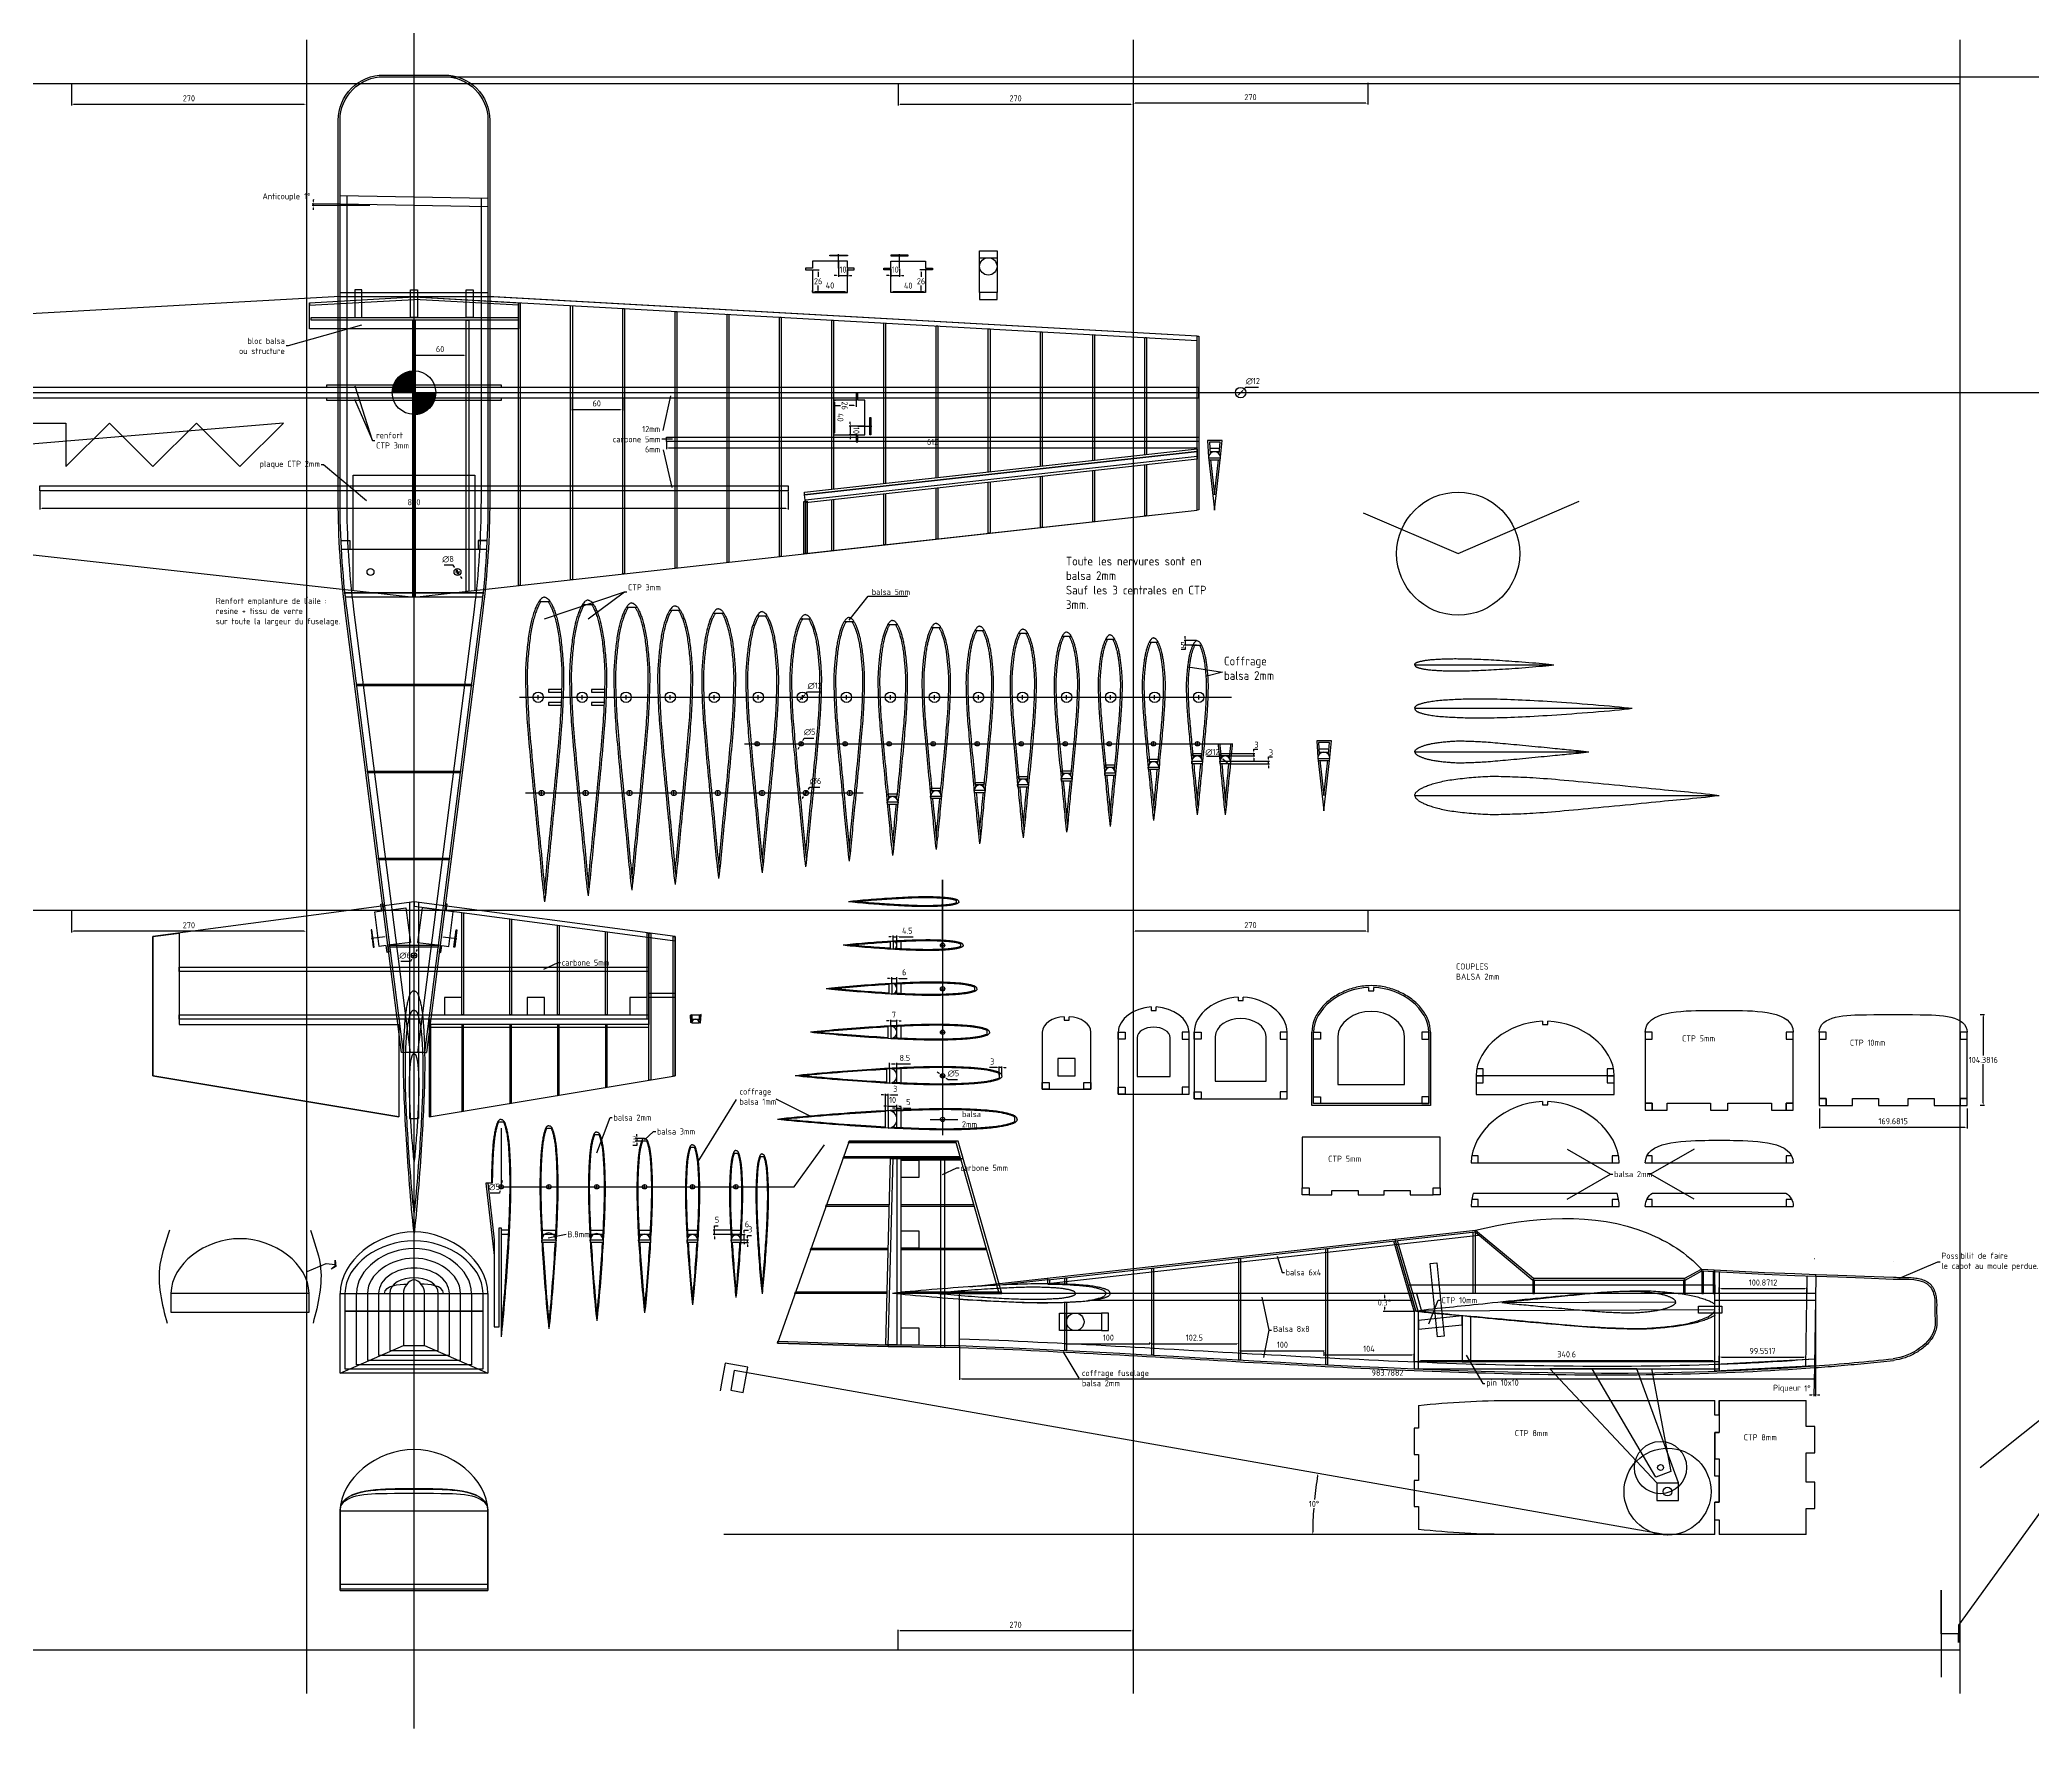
# Model space of a CAD drawing. Extents: x 426 to 4535, y 0 to 2050.
# Drawn here: x 1070 to 3360, y 0 to 1940 of the extents above; entities that cross this region are included whole.
import ezdxf

# ---------------------------------------------------------------- set-up
doc = ezdxf.new("R2010")
doc.units = 0
doc.linetypes.add('ACAD_ISO10W100', pattern=[18.5, 12, -3, 0.5, -3])
doc.layers.get('0').update_dxf_attribs({"linetype": 'CONTINUOUS'})
doc.layers.get('DEFPOINTS').update_dxf_attribs({"linetype": 'CONTINUOUS'})
for name, color, linetype in [('AILE', 1, 'CONTINUOUS'), ('AXES', 1, 'ACAD_ISO10W100'), ('COUPLES', 140, 'CONTINUOUS'), ('DIM', 7, 'CONTINUOUS'), ('EQUIPEMENT', 182, 'CONTINUOUS'), ('FUSELAGE', 5, 'CONTINUOUS'), ('NERVAILE', 6, 'CONTINUOUS'), ('NERVSTAB', 83, 'CONTINUOUS'), ('PRINT', 9, 'CONTINUOUS'), ('STABILO', 3, 'CONTINUOUS'), ('TRAIN', 7, 'CONTINUOUS'), ('TRAINQUEJAI', 7, 'CONTINUOUS')]:
    doc.layers.add(name, color=color, linetype=linetype)
doc.styles.get("Standard").update_dxf_attribs({"font": 'ISOCP', "height": 7})
doc.dimstyles.new('ISO-25', dxfattribs={"dimtxt": 7, "dimasz": 2.5, "dimexe": 1.3, "dimexo": 0.6, "dimgap": 1.5, "dimtad": 0, "dimtih": 1, "dimtoh": 1, "dimdec": 4, "dimtxsty": 'STANDARD', "dimcen": 2.5, "dimazin": 3, "dimtfac": 1, "dimtdec": 4, "dimtmove": 0, "dimatfit": 3, "dimtvp": 1, "dimtolj": 1, "dimtzin": 0})
doc.dimstyles.new('ISO-25$3', dxfattribs={"dimtxt": 7, "dimasz": 2.5, "dimexe": 1.3, "dimexo": 0.6, "dimgap": 1.5, "dimtad": 0, "dimtih": 1, "dimtoh": 1, "dimdec": 4, "dimtxsty": 'STANDARD', "dimcen": 2.5, "dimazin": 3, "dimtfac": 1, "dimtdec": 4, "dimtmove": 0, "dimatfit": 3, "dimtvp": 1, "dimtolj": 1, "dimtzin": 0})
doc.dimstyles.new('ISO-25$7', dxfattribs={"dimtxt": 7, "dimasz": 2.5, "dimexe": 1.3, "dimexo": 0.6, "dimgap": 1.5, "dimtad": 0, "dimtih": 1, "dimtoh": 1, "dimdec": 4, "dimtxsty": 'STANDARD', "dimcen": 2.5, "dimazin": 3, "dimtfac": 1, "dimtdec": 4, "dimtmove": 0, "dimatfit": 3, "dimtvp": 1, "dimtolj": 1, "dimtzin": 0})

msp = doc.modelspace()

# ---------------------------------------------------------------- texts
at = {"layer": 'DIM', "attachment_point": 1}
for s, insert, char_height, width in [('{Anticouple}', (1325.87371, 1764.15937), 7, 89.1879086), ('{Toute les nervures sont en ^Jbalsa 2mm}\\P{Sauf les 3 centrales en CTP ^J3mm.}', (2249.22476, 1346.42675), 10, 185.1747509), ('{Coffrage}\\P{balsa 2mm}\\P', (2430.83229, 1231.5872), 10, 181.9331988), ('{COUPLES}\\P{BALSA 2mm}\\P', (2697.46795, 879.11976), 7, 189.9239195), ('{CTP 5mm}\\P', (2957.31254, 796.49855), 7, 71.7017377), ('{CTP 10mm}\\P', (3150.16548, 791.55966), 7, 111.2613262), ('{coffrage}\\P{balsa 1mm}\\P', (1874.06447, 735.46884), 7, 102.5482802), ('{balsa}\\P{2mm}', (2129.70294, 709.53271), 7, 39.1525645), ('{CTP 5mm}\\P', (2550.59061, 658.20973), 7, 71.7017377), ('{Balsa 8x8}', (2487.39112, 462.73268), 7, 44.1203818), ('{coffrage fuselage}\\P{balsa 2mm}\\P', (2267.59135, 412.02607), 7, 186.0983508), ('{Piqueur}', (3061.99973, 395.0981), 7, 41.1636536), ('{CTP 8mm}\\P', (2765.09818, 342.96684), 7, 77.7748925), ('{CTP 8mm}\\P', (3028.18856, 338.1718), 7, 77.7748925)]:
    msp.add_mtext(s, dxfattribs=dict(at, insert=insert, char_height=char_height, width=width))
at = {"layer": 'DIM', "char_height": 7}
for s, insert, attachment_point in [('bloc balsa\\Pou structure', (1351.53292, 1588.64259), 6), ('renfort\\PCTP 3mm', (1456.48608, 1480.13497), 4), ('        12mm\\Pcarbone 5mm\\P        6mm', (1783.18446, 1481.45597), 6), ('plaque CTP 2mm', (1391.96083, 1452.11508), 6), ('CTP 3mm', (1745.9181, 1307.75528), 7), ('balsa 5mm', (2026.08244, 1302.49216), 7), ('carbone 5mm', (1669.78278, 880.05286), 4), ('balsa 2mm', (1729.27763, 702.00087), 4), ('balsa 3mm', (1779.23896, 686.04426), 4), ('carbone 5mm', (2127.891, 644.2497), 4), ('balsa 2mm', (2879.18527, 637.07605), 4), ('B.8mm', (1676.32845, 568.005), 4), ('balsa 6x4', (2501.71417, 524.16778), 4), ('Possibilit de faire\\Ple capot au moule perdue.', (3255.3373, 536.43013), 4), ('CTP 10mm', (2680.86719, 492.17276), 4), ('pin 10x10', (2732.29584, 396.40634), 4)]:
    msp.add_mtext(s, dxfattribs=dict(at, insert=insert, attachment_point=attachment_point))

# ---------------------------------------------------------------- blocks, each defined once
blk = doc.blocks.new('PROFIL2')
at = {"layer": 'AILE'}
blk.add_line((-1522, 0), (1522, 0), dxfattribs=at)
for points in [[(-1522, 0, 0), (-1522, 6, 0), (-1520, 12, 0), (-1518, 18, 0), (-1515, 23, 0), (-1512, 27, 0), (-1508, 32, 0), (-1503, 36, 0), (-1498, 39, 0), (-1493, 43, 0), (-1488, 46, 0), (-1482, 49, 0), (-1476, 51, 0), (-1469, 54, 0), (-1463, 57, 0), (-1455, 59, 0), (-1447, 62, 0), (-1438, 65, 0), (-1429, 67, 0), (-1419, 70, 0), (-1408, 73, 0), (-1396, 77, 0), (-1383, 80, 0), (-1369, 83, 0), (-1354, 86, 0), (-1338, 90, 0), (-1321, 93, 0), (-1302, 96, 0), (-1283, 99, 0), (-1262, 102, 0), (-1240, 105, 0), (-1217, 108, 0), (-1194, 110, 0), (-1169, 112, 0), (-1144, 115, 0), (-1117, 117, 0), (-1091, 119, 0), (-1064, 120, 0), (-1037, 122, 0), (-1009, 123, 0), (-982, 125, 0), (-955, 126, 0), (-928, 127, 0), (-900, 129, 0), (-873, 130, 0), (-844, 131, 0), (-815, 132, 0), (-785, 132, 0), (-754, 133, 0), (-721, 133, 0), (-687, 134, 0), (-651, 134, 0), (-615, 134, 0), (-577, 134, 0), (-537, 134, 0), (-496, 133, 0), (-454, 133, 0), (-411, 132, 0), (-367, 131, 0), (-321, 130, 0), (-275, 128, 0), (-226, 126, 0), (-177, 125, 0), (-126, 123, 0), (-74, 120, 0), (-21, 118, 0), (34, 115, 0), (91, 112, 0), (148, 109, 0), (208, 106, 0), (269, 102, 0), (332, 99, 0), (397, 94, 0), (464, 90, 0), (533, 86, 0), (603, 81, 0), (675, 76, 0), (748, 70, 0), (823, 65, 0), (898, 59, 0), (974, 53, 0), (1050, 46, 0), (1127, 40, 0), (1202, 33, 0), (1274, 26, 0), (1344, 20, 0), (1409, 13, 0), (1469, 6, 0), (1522, 0, 0)], [(-1522, 0, 0), (-1522, -6, 0), (-1520, -12, 0), (-1518, -18, 0), (-1515, -23, 0), (-1512, -27, 0), (-1508, -32, 0), (-1503, -36, 0), (-1498, -39, 0), (-1493, -43, 0), (-1488, -46, 0), (-1482, -49, 0), (-1476, -51, 0), (-1469, -54, 0), (-1463, -57, 0), (-1455, -59, 0), (-1447, -62, 0), (-1438, -65, 0), (-1429, -67, 0), (-1419, -70, 0), (-1408, -73, 0), (-1396, -77, 0), (-1383, -80, 0), (-1369, -83, 0), (-1354, -86, 0), (-1338, -89, 0), (-1321, -93, 0), (-1302, -96, 0), (-1283, -99, 0), (-1262, -102, 0), (-1240, -105, 0), (-1217, -108, 0), (-1194, -110, 0), (-1169, -112, 0), (-1144, -115, 0), (-1117, -117, 0), (-1091, -119, 0), (-1064, -120, 0), (-1037, -122, 0), (-1009, -123, 0), (-982, -125, 0), (-955, -126, 0), (-928, -127, 0), (-900, -129, 0), (-873, -130, 0), (-844, -131, 0), (-815, -132, 0), (-785, -132, 0), (-754, -133, 0), (-721, -133, 0), (-687, -134, 0), (-651, -134, 0), (-615, -134, 0), (-577, -134, 0), (-537, -134, 0), (-496, -133, 0), (-454, -133, 0), (-411, -132, 0), (-367, -131, 0), (-321, -130, 0), (-275, -128, 0), (-226, -126, 0), (-177, -125, 0), (-126, -123, 0), (-74, -120, 0), (-21, -118, 0), (34, -115, 0), (91, -112, 0), (148, -109, 0), (208, -106, 0), (269, -102, 0), (332, -99, 0), (397, -94, 0), (464, -90, 0), (533, -86, 0), (603, -81, 0), (675, -76, 0), (748, -70, 0), (823, -65, 0), (898, -59, 0), (974, -53, 0), (1050, -46, 0), (1127, -40, 0), (1202, -33, 0), (1274, -26, 0), (1344, -20, 0), (1409, -13, 0), (1469, -6, 0), (1522, 0, 0)]]:
    blk.add_polyline3d(points, dxfattribs=at)
blk = doc.blocks.new('A$C9232')
at = {"layer": 'AILE', "xscale": 0.08212865312863628, "yscale": 0.08212865312863628, "zscale": 0.08212865312863628}
blk.add_blockref('PROFIL2', (125.1, 11.4), dxfattribs=at)
blk = doc.blocks.new('*X10')
at = {"color": 0}
for p, q in [((1488.1, 1557), (1500, 1557)), ((1488.1, 1535), (1488.1, 1557)), ((1488.2, 1535), (1488.2, 1557)), ((1488.3, 1557.1), (1500, 1557.1)), ((1488.3, 1535), (1488.3, 1557.1)), ((1488.4, 1535), (1488.4, 1557.1)), ((1488.5, 1557.2), (1500, 1557.2)), ((1488.5, 1535), (1488.5, 1557.2)), ((1488.6, 1535), (1488.6, 1557.2)), ((1488.7, 1557.3), (1500, 1557.3)), ((1488.7, 1535), (1488.7, 1557.3)), ((1488.8, 1535), (1488.8, 1557.4)), ((1488.9, 1557.4), (1500, 1557.4)), ((1488.9, 1535), (1488.9, 1557.4)), ((1489, 1535), (1489, 1557.4)), ((1489.1, 1557.5), (1500, 1557.5)), ((1489.1, 1535), (1489.1, 1557.5)), ((1489.2, 1535), (1489.2, 1557.5)), ((1489.3, 1557.6), (1500, 1557.6)), ((1489.3, 1535), (1489.3, 1557.6)), ((1489.4, 1535), (1489.4, 1557.6)), ((1489.5, 1557.7), (1500, 1557.7)), ((1489.5, 1535), (1489.5, 1557.7)), ((1489.6, 1535), (1489.6, 1557.7)), ((1489.7, 1557.8), (1500, 1557.8)), ((1489.7, 1535), (1489.7, 1557.8)), ((1489.8, 1535), (1489.8, 1557.8)), ((1489.9, 1535), (1489.9, 1557.9)), ((1490, 1557.9), (1500, 1557.9)), ((1490, 1535), (1490, 1557.9)), ((1490.1, 1535), (1490.1, 1558)), ((1490.2, 1558), (1500, 1558)), ((1490.2, 1535), (1490.2, 1558)), ((1490.3, 1535), (1490.3, 1558)), ((1490.4, 1558.1), (1500, 1558.1)), ((1490.4, 1535), (1490.4, 1558.1)), ((1490.5, 1535), (1490.5, 1558.1)), ((1490.6, 1535), (1490.6, 1558.2)), ((1490.7, 1558.2), (1500, 1558.2)), ((1490.7, 1535), (1490.7, 1558.2)), ((1490.8, 1535), (1490.8, 1558.2)), ((1490.9, 1558.3), (1500, 1558.3)), ((1490.9, 1535), (1490.9, 1558.3)), ((1491, 1535), (1491, 1558.3)), ((1491.1, 1535), (1491.1, 1558.4)), ((1491.2, 1558.4), (1500, 1558.4)), ((1491.2, 1535), (1491.2, 1558.4)), ((1491.3, 1535), (1491.3, 1558.4)), ((1491.4, 1535), (1491.4, 1558.5)), ((1491.5, 1558.5), (1500, 1558.5)), ((1491.5, 1535), (1491.5, 1558.5)), ((1491.6, 1535), (1491.6, 1558.5)), ((1491.7, 1535), (1491.7, 1558.6)), ((1491.8, 1558.6), (1500, 1558.6)), ((1491.8, 1535), (1491.8, 1558.6)), ((1491.9, 1535), (1491.9, 1558.7)), ((1492, 1558.7), (1500, 1558.7)), ((1492, 1535), (1492, 1558.7)), ((1492.1, 1535), (1492.1, 1558.7)), ((1492.2, 1535), (1492.2, 1558.8)), ((1492.3, 1558.8), (1500, 1558.8)), ((1492.3, 1535), (1492.3, 1558.8)), ((1492.4, 1535), (1492.4, 1558.8)), ((1492.5, 1535), (1492.5, 1558.8)), ((1492.6, 1535), (1492.6, 1558.9)), ((1492.7, 1558.9), (1500, 1558.9)), ((1492.7, 1535), (1492.7, 1558.9)), ((1492.8, 1535), (1492.8, 1558.9)), ((1492.9, 1535), (1492.9, 1559)), ((1493, 1559), (1500, 1559)), ((1493, 1535), (1493, 1559)), ((1493.1, 1535), (1493.1, 1559)), ((1493.2, 1535), (1493.2, 1559.1)), ((1493.3, 1535), (1493.3, 1559.1)), ((1493.4, 1559.1), (1500, 1559.1)), ((1493.4, 1535), (1493.4, 1559.1)), ((1493.5, 1535), (1493.5, 1559.1)), ((1493.6, 1535), (1493.6, 1559.2)), ((1493.7, 1559.2), (1500, 1559.2)), ((1493.7, 1535), (1493.7, 1559.2)), ((1493.8, 1535), (1493.8, 1559.2)), ((1493.9, 1535), (1493.9, 1559.2)), ((1494, 1535), (1494, 1559.3)), ((1494.1, 1559.3), (1500, 1559.3)), ((1494.1, 1535), (1494.1, 1559.3)), ((1494.2, 1535), (1494.2, 1559.3)), ((1494.3, 1535), (1494.3, 1559.3)), ((1494.4, 1535), (1494.4, 1559.4)), ((1494.5, 1535), (1494.5, 1559.4)), ((1494.6, 1559.4), (1500, 1559.4)), ((1494.6, 1535), (1494.6, 1559.4)), ((1494.7, 1535), (1494.7, 1559.4)), ((1494.8, 1535), (1494.8, 1559.5)), ((1494.9, 1535), (1494.9, 1559.5)), ((1495, 1559.5), (1500, 1559.5)), ((1495, 1535), (1495, 1559.5)), ((1495.1, 1535), (1495.1, 1559.5)), ((1495.2, 1535), (1495.2, 1559.5)), ((1495.3, 1535), (1495.3, 1559.6)), ((1495.4, 1535), (1495.4, 1559.6)), ((1495.5, 1559.6), (1500, 1559.6)), ((1495.5, 1535), (1495.5, 1559.6)), ((1495.6, 1535), (1495.6, 1559.6)), ((1495.7, 1535), (1495.7, 1559.6)), ((1495.8, 1535), (1495.8, 1559.6)), ((1495.9, 1535), (1495.9, 1559.7)), ((1496, 1535), (1496, 1559.7)), ((1496.1, 1559.7), (1500, 1559.7)), ((1496.1, 1535), (1496.1, 1559.7)), ((1496.2, 1535), (1496.2, 1559.7)), ((1496.3, 1535), (1496.3, 1559.7)), ((1496.4, 1535), (1496.4, 1559.7)), ((1496.5, 1535), (1496.5, 1559.8)), ((1496.6, 1535), (1496.6, 1559.8)), ((1496.7, 1535), (1496.7, 1559.8)), ((1496.8, 1559.8), (1500, 1559.8)), ((1496.8, 1535), (1496.8, 1559.8)), ((1496.9, 1535), (1496.9, 1559.8)), ((1497, 1535), (1497, 1559.8)), ((1497.1, 1535), (1497.1, 1559.8)), ((1497.2, 1535), (1497.2, 1559.8)), ((1497.3, 1535), (1497.3, 1559.9)), ((1497.4, 1535), (1497.4, 1559.9)), ((1497.5, 1535), (1497.5, 1559.9)), ((1497.6, 1535), (1497.6, 1559.9)), ((1497.7, 1535), (1497.7, 1559.9)), ((1497.8, 1559.9), (1500, 1559.9)), ((1497.8, 1535), (1497.8, 1559.9)), ((1497.9, 1535), (1497.9, 1559.9)), ((1498, 1535), (1498, 1559.9)), ((1498.1, 1535), (1498.1, 1559.9)), ((1498.2, 1535), (1498.2, 1559.9)), ((1498.3, 1535), (1498.3, 1559.9)), ((1498.4, 1535), (1498.4, 1559.9)), ((1498.5, 1535), (1498.5, 1560)), ((1498.6, 1535), (1498.6, 1560)), ((1498.7, 1535), (1498.7, 1560)), ((1498.8, 1535), (1498.8, 1560)), ((1498.9, 1535), (1498.9, 1560)), ((1499, 1535), (1499, 1560)), ((1499.1, 1535), (1499.1, 1560)), ((1499.2, 1535), (1499.2, 1560)), ((1499.3, 1535), (1499.3, 1560)), ((1499.4, 1535), (1499.4, 1560)), ((1499.5, 1535), (1499.5, 1560)), ((1499.6, 1535), (1499.6, 1560)), ((1499.7, 1535), (1499.7, 1560)), ((1499.8, 1535), (1499.8, 1560)), ((1499.9, 1535), (1499.9, 1560)), ((1475, 1536.5), (1500, 1536.5)), ((1475, 1536.4), (1500, 1536.4)), ((1475, 1536.3), (1500, 1536.3)), ((1475, 1536.2), (1500, 1536.2)), ((1475, 1536.1), (1500, 1536.1)), ((1475, 1536), (1500, 1536)), ((1475, 1535.9), (1500, 1535.9)), ((1475, 1535.8), (1500, 1535.8)), ((1475, 1535.7), (1500, 1535.7)), ((1475, 1535.6), (1500, 1535.6)), ((1475, 1535.5), (1500, 1535.5)), ((1475, 1535.4), (1500, 1535.4)), ((1475, 1535.3), (1500, 1535.3)), ((1475, 1535.2), (1500, 1535.2)), ((1475, 1535.1), (1500, 1535.1)), ((1475.1, 1537.7), (1500, 1537.7)), ((1475.1, 1537.6), (1500, 1537.6)), ((1475.1, 1537.5), (1500, 1537.5)), ((1475.1, 1537.4), (1500, 1537.4)), ((1475.1, 1537.3), (1500, 1537.3)), ((1475.1, 1537.2), (1500, 1537.2)), ((1475.1, 1535), (1475.1, 1537.2)), ((1475.1, 1537.1), (1500, 1537.1)), ((1475.1, 1537), (1500, 1537)), ((1475.1, 1536.9), (1500, 1536.9)), ((1475.1, 1536.8), (1500, 1536.8)), ((1475.1, 1536.7), (1500, 1536.7)), ((1475.1, 1536.6), (1500, 1536.6)), ((1475.2, 1538.5), (1500, 1538.5)), ((1475.2, 1538.4), (1500, 1538.4)), ((1475.2, 1538.3), (1500, 1538.3)), ((1475.2, 1538.2), (1500, 1538.2)), ((1475.2, 1535), (1475.2, 1538.2)), ((1475.2, 1538.1), (1500, 1538.1)), ((1475.2, 1538), (1500, 1538)), ((1475.2, 1537.9), (1500, 1537.9)), ((1475.2, 1537.8), (1500, 1537.8)), ((1475.3, 1539.1), (1500, 1539.1)), ((1475.3, 1539), (1500, 1539)), ((1475.3, 1538.9), (1500, 1538.9)), ((1475.3, 1535), (1475.3, 1538.9)), ((1475.3, 1538.8), (1500, 1538.8)), ((1475.3, 1538.7), (1500, 1538.7)), ((1475.3, 1538.6), (1500, 1538.6)), ((1475.4, 1539.7), (1500, 1539.7)), ((1475.4, 1539.6), (1500, 1539.6)), ((1475.4, 1539.5), (1500, 1539.5)), ((1475.4, 1535), (1475.4, 1539.5)), ((1475.4, 1539.4), (1500, 1539.4)), ((1475.4, 1539.3), (1500, 1539.3)), ((1475.4, 1539.2), (1500, 1539.2)), ((1475.5, 1540.2), (1500, 1540.2)), ((1475.5, 1540.1), (1500, 1540.1)), ((1475.5, 1540), (1500, 1540)), ((1475.5, 1535), (1475.5, 1540)), ((1475.5, 1539.9), (1500, 1539.9)), ((1475.5, 1539.8), (1500, 1539.8)), ((1475.6, 1540.6), (1500, 1540.6)), ((1475.6, 1540.5), (1500, 1540.5)), ((1475.6, 1540.4), (1500, 1540.4)), ((1475.6, 1535), (1475.6, 1540.4)), ((1475.6, 1540.3), (1500, 1540.3)), ((1475.7, 1541), (1500, 1541)), ((1475.7, 1540.9), (1500, 1540.9)), ((1475.7, 1535), (1475.7, 1540.9)), ((1475.7, 1540.8), (1500, 1540.8)), ((1475.7, 1540.7), (1500, 1540.7)), ((1475.8, 1541.4), (1500, 1541.4)), ((1475.8, 1541.3), (1500, 1541.3)), ((1475.8, 1535), (1475.8, 1541.3)), ((1475.8, 1541.2), (1500, 1541.2)), ((1475.8, 1541.1), (1500, 1541.1)), ((1475.9, 1541.8), (1500, 1541.8)), ((1475.9, 1541.7), (1500, 1541.7)), ((1475.9, 1541.6), (1500, 1541.6)), ((1475.9, 1535), (1475.9, 1541.6)), ((1475.9, 1541.5), (1500, 1541.5)), ((1476, 1542.1), (1500, 1542.1)), ((1476, 1542), (1500, 1542)), ((1476, 1535), (1476, 1542)), ((1476, 1541.9), (1500, 1541.9)), ((1476.1, 1542.4), (1500, 1542.4)), ((1476.1, 1542.3), (1500, 1542.3)), ((1476.1, 1535), (1476.1, 1542.3)), ((1476.1, 1542.2), (1500, 1542.2)), ((1476.2, 1542.8), (1500, 1542.8)), ((1476.2, 1542.7), (1500, 1542.7)), ((1476.2, 1535), (1476.2, 1542.7)), ((1476.2, 1542.6), (1500, 1542.6)), ((1476.2, 1542.5), (1500, 1542.5)), ((1476.3, 1543.1), (1500, 1543.1)), ((1476.3, 1543), (1500, 1543)), ((1476.3, 1535), (1476.3, 1543)), ((1476.3, 1542.9), (1500, 1542.9)), ((1476.4, 1543.3), (1500, 1543.3)), ((1476.4, 1543.2), (1500, 1543.2)), ((1476.4, 1535), (1476.4, 1543.2)), ((1476.5, 1543.6), (1500, 1543.6)), ((1476.5, 1543.5), (1500, 1543.5)), ((1476.5, 1535), (1476.5, 1543.5)), ((1476.5, 1543.4), (1500, 1543.4)), ((1476.6, 1543.9), (1500, 1543.9)), ((1476.6, 1543.8), (1500, 1543.8)), ((1476.6, 1535), (1476.6, 1543.8)), ((1476.6, 1543.7), (1500, 1543.7)), ((1476.7, 1544.1), (1500, 1544.1)), ((1476.7, 1535), (1476.7, 1544.1)), ((1476.7, 1544), (1500, 1544)), ((1476.8, 1544.4), (1500, 1544.4)), ((1476.8, 1544.3), (1500, 1544.3)), ((1476.8, 1535), (1476.8, 1544.3)), ((1476.8, 1544.2), (1500, 1544.2)), ((1476.9, 1544.6), (1500, 1544.6)), ((1476.9, 1535), (1476.9, 1544.6)), ((1476.9, 1544.5), (1500, 1544.5)), ((1477, 1544.9), (1500, 1544.9)), ((1477, 1544.8), (1500, 1544.8)), ((1477, 1535), (1477, 1544.8)), ((1477, 1544.7), (1500, 1544.7)), ((1477.1, 1545.1), (1500, 1545.1)), ((1477.1, 1545), (1500, 1545)), ((1477.1, 1535), (1477.1, 1545)), ((1477.2, 1545.3), (1500, 1545.3)), ((1477.2, 1535), (1477.2, 1545.3)), ((1477.2, 1545.2), (1500, 1545.2)), ((1477.3, 1545.5), (1500, 1545.5)), ((1477.3, 1535), (1477.3, 1545.5)), ((1477.3, 1545.4), (1500, 1545.4)), ((1477.4, 1545.7), (1500, 1545.7)), ((1477.4, 1535), (1477.4, 1545.7)), ((1477.4, 1545.6), (1500, 1545.6)), ((1477.5, 1545.9), (1500, 1545.9)), ((1477.5, 1535), (1477.5, 1545.9)), ((1477.5, 1545.8), (1500, 1545.8)), ((1477.6, 1546.2), (1500, 1546.2)), ((1477.6, 1546.1), (1500, 1546.1)), ((1477.6, 1535), (1477.6, 1546.1)), ((1477.6, 1546), (1500, 1546)), ((1477.7, 1546.3), (1500, 1546.3)), ((1477.7, 1535), (1477.7, 1546.3)), ((1477.8, 1546.5), (1500, 1546.5)), ((1477.8, 1535), (1477.8, 1546.5)), ((1477.8, 1546.4), (1500, 1546.4)), ((1477.9, 1546.7), (1500, 1546.7)), ((1477.9, 1535), (1477.9, 1546.7)), ((1477.9, 1546.6), (1500, 1546.6)), ((1478, 1546.9), (1500, 1546.9)), ((1478, 1535), (1478, 1546.9)), ((1478, 1546.8), (1500, 1546.8)), ((1478.1, 1547.1), (1500, 1547.1)), ((1478.1, 1535), (1478.1, 1547.1)), ((1478.1, 1547), (1500, 1547)), ((1478.2, 1547.3), (1500, 1547.3)), ((1478.2, 1547.2), (1500, 1547.2)), ((1478.2, 1535), (1478.2, 1547.2)), ((1478.3, 1547.5), (1500, 1547.5)), ((1478.3, 1547.4), (1500, 1547.4)), ((1478.3, 1535), (1478.3, 1547.4)), ((1478.4, 1547.6), (1500, 1547.6)), ((1478.4, 1535), (1478.4, 1547.6)), ((1478.5, 1547.8), (1500, 1547.8)), ((1478.5, 1535), (1478.5, 1547.8)), ((1478.5, 1547.7), (1500, 1547.7)), ((1478.6, 1548), (1500, 1548)), ((1478.6, 1547.9), (1500, 1547.9)), ((1478.6, 1535), (1478.6, 1547.9)), ((1478.7, 1548.1), (1500, 1548.1)), ((1478.7, 1535), (1478.7, 1548.1)), ((1478.8, 1548.3), (1500, 1548.3)), ((1478.8, 1548.2), (1500, 1548.2)), ((1478.8, 1535), (1478.8, 1548.2)), ((1478.9, 1548.4), (1500, 1548.4)), ((1478.9, 1535), (1478.9, 1548.4)), ((1479, 1548.6), (1500, 1548.6)), ((1479, 1535), (1479, 1548.6)), ((1479, 1548.5), (1500, 1548.5)), ((1479.1, 1548.7), (1500, 1548.7)), ((1479.1, 1535), (1479.1, 1548.7)), ((1479.2, 1548.9), (1500, 1548.9)), ((1479.2, 1535), (1479.2, 1548.9)), ((1479.2, 1548.8), (1500, 1548.8)), ((1479.3, 1549), (1500, 1549)), ((1479.3, 1535), (1479.3, 1549)), ((1479.4, 1549.2), (1500, 1549.2)), ((1479.4, 1535), (1479.4, 1549.2)), ((1479.4, 1549.1), (1500, 1549.1)), ((1479.5, 1549.3), (1500, 1549.3)), ((1479.5, 1535), (1479.5, 1549.3)), ((1479.6, 1549.5), (1500, 1549.5)), ((1479.6, 1535), (1479.6, 1549.5)), ((1479.6, 1549.4), (1500, 1549.4)), ((1479.7, 1549.6), (1500, 1549.6)), ((1479.7, 1535), (1479.7, 1549.6)), ((1479.8, 1549.7), (1500, 1549.7)), ((1479.8, 1535), (1479.8, 1549.7)), ((1479.9, 1549.9), (1500, 1549.9)), ((1479.9, 1535), (1479.9, 1549.9)), ((1479.9, 1549.8), (1500, 1549.8)), ((1480, 1550), (1500, 1550)), ((1480, 1535), (1480, 1550)), ((1480.1, 1550.1), (1500, 1550.1)), ((1480.1, 1535), (1480.1, 1550.1)), ((1480.2, 1550.3), (1500, 1550.3)), ((1480.2, 1535), (1480.2, 1550.3)), ((1480.2, 1550.2), (1500, 1550.2)), ((1480.3, 1550.4), (1500, 1550.4)), ((1480.3, 1535), (1480.3, 1550.4)), ((1480.4, 1550.5), (1500, 1550.5)), ((1480.4, 1535), (1480.4, 1550.5)), ((1480.5, 1550.7), (1500, 1550.7)), ((1480.5, 1550.6), (1500, 1550.6)), ((1480.5, 1535), (1480.5, 1550.6)), ((1480.6, 1550.8), (1500, 1550.8)), ((1480.6, 1535), (1480.6, 1550.8)), ((1480.7, 1550.9), (1500, 1550.9)), ((1480.7, 1535), (1480.7, 1550.9)), ((1480.8, 1551), (1500, 1551)), ((1480.8, 1535), (1480.8, 1551)), ((1480.9, 1551.1), (1500, 1551.1)), ((1480.9, 1535), (1480.9, 1551.1)), ((1481, 1551.3), (1500, 1551.3)), ((1481, 1551.2), (1500, 1551.2)), ((1481, 1535), (1481, 1551.2)), ((1481.1, 1551.4), (1500, 1551.4)), ((1481.1, 1535), (1481.1, 1551.4)), ((1481.2, 1551.5), (1500, 1551.5)), ((1481.2, 1535), (1481.2, 1551.5)), ((1481.3, 1551.6), (1500, 1551.6)), ((1481.3, 1535), (1481.3, 1551.6)), ((1481.4, 1551.7), (1500, 1551.7)), ((1481.4, 1535), (1481.4, 1551.7)), ((1481.5, 1551.8), (1500, 1551.8)), ((1481.5, 1535), (1481.5, 1551.8)), ((1481.6, 1551.9), (1500, 1551.9)), ((1481.6, 1535), (1481.6, 1551.9)), ((1481.7, 1552), (1500, 1552)), ((1481.7, 1535), (1481.7, 1552)), ((1481.8, 1552.1), (1500, 1552.1)), ((1481.8, 1535), (1481.8, 1552.1)), ((1481.9, 1552.2), (1500, 1552.2)), ((1481.9, 1535), (1481.9, 1552.2)), ((1482, 1552.4), (1500, 1552.4)), ((1482, 1552.3), (1500, 1552.3)), ((1482, 1535), (1482, 1552.3)), ((1482.1, 1552.5), (1500, 1552.5)), ((1482.1, 1535), (1482.1, 1552.5)), ((1482.2, 1552.6), (1500, 1552.6)), ((1482.2, 1535), (1482.2, 1552.6)), ((1482.3, 1552.7), (1500, 1552.7)), ((1482.3, 1535), (1482.3, 1552.7)), ((1482.4, 1552.8), (1500, 1552.8)), ((1482.4, 1535), (1482.4, 1552.8)), ((1482.5, 1552.9), (1500, 1552.9)), ((1482.5, 1535), (1482.5, 1552.9)), ((1482.6, 1535), (1482.6, 1553)), ((1482.7, 1553), (1500, 1553)), ((1482.7, 1535), (1482.7, 1553)), ((1482.8, 1553.1), (1500, 1553.1)), ((1482.8, 1535), (1482.8, 1553.1)), ((1482.9, 1553.2), (1500, 1553.2)), ((1482.9, 1535), (1482.9, 1553.2)), ((1483, 1553.3), (1500, 1553.3)), ((1483, 1535), (1483, 1553.3)), ((1483.1, 1553.4), (1500, 1553.4)), ((1483.1, 1535), (1483.1, 1553.4)), ((1483.2, 1553.5), (1500, 1553.5)), ((1483.2, 1535), (1483.2, 1553.5)), ((1483.3, 1553.6), (1500, 1553.6)), ((1483.3, 1535), (1483.3, 1553.6)), ((1483.4, 1553.7), (1500, 1553.7)), ((1483.4, 1535), (1483.4, 1553.7)), ((1483.5, 1553.8), (1500, 1553.8)), ((1483.5, 1535), (1483.5, 1553.8)), ((1483.6, 1553.9), (1500, 1553.9)), ((1483.6, 1535), (1483.6, 1553.9)), ((1483.7, 1535), (1483.7, 1554)), ((1483.8, 1554), (1500, 1554)), ((1483.8, 1535), (1483.8, 1554)), ((1483.9, 1554.1), (1500, 1554.1)), ((1483.9, 1535), (1483.9, 1554.1)), ((1484, 1554.2), (1500, 1554.2)), ((1484, 1535), (1484, 1554.2)), ((1484.1, 1554.3), (1500, 1554.3)), ((1484.1, 1535), (1484.1, 1554.3)), ((1484.2, 1554.4), (1500, 1554.4)), ((1484.2, 1535), (1484.2, 1554.4)), ((1484.3, 1535), (1484.3, 1554.5)), ((1484.4, 1554.5), (1500, 1554.5)), ((1484.4, 1535), (1484.4, 1554.5)), ((1484.5, 1554.6), (1500, 1554.6)), ((1484.5, 1535), (1484.5, 1554.6)), ((1484.6, 1554.7), (1500, 1554.7)), ((1484.6, 1535), (1484.6, 1554.7)), ((1484.7, 1554.8), (1500, 1554.8)), ((1484.7, 1535), (1484.7, 1554.8)), ((1484.8, 1535), (1484.8, 1554.8)), ((1484.9, 1554.9), (1500, 1554.9)), ((1484.9, 1535), (1484.9, 1554.9)), ((1485, 1555), (1500, 1555)), ((1485, 1535), (1485, 1555)), ((1485.1, 1555.1), (1500, 1555.1)), ((1485.1, 1535), (1485.1, 1555.1)), ((1485.2, 1535), (1485.2, 1555.1)), ((1485.3, 1555.2), (1500, 1555.2)), ((1485.3, 1535), (1485.3, 1555.2)), ((1485.4, 1555.3), (1500, 1555.3)), ((1485.4, 1535), (1485.4, 1555.3)), ((1485.5, 1555.4), (1500, 1555.4)), ((1485.5, 1535), (1485.5, 1555.4)), ((1485.6, 1535), (1485.6, 1555.4)), ((1485.7, 1555.5), (1500, 1555.5)), ((1485.7, 1535), (1485.7, 1555.5)), ((1485.8, 1555.6), (1500, 1555.6)), ((1485.8, 1535), (1485.8, 1555.6)), ((1485.9, 1535), (1485.9, 1555.6)), ((1486, 1555.7), (1500, 1555.7)), ((1486, 1535), (1486, 1555.7)), ((1486.1, 1555.8), (1500, 1555.8)), ((1486.1, 1535), (1486.1, 1555.8)), ((1486.2, 1535), (1486.2, 1555.8)), ((1486.3, 1555.9), (1500, 1555.9)), ((1486.3, 1535), (1486.3, 1555.9)), ((1486.4, 1556), (1500, 1556)), ((1486.4, 1535), (1486.4, 1556)), ((1486.5, 1535), (1486.5, 1556)), ((1486.6, 1556.1), (1500, 1556.1)), ((1486.6, 1535), (1486.6, 1556.1)), ((1486.7, 1535), (1486.7, 1556.2)), ((1486.8, 1556.2), (1500, 1556.2)), ((1486.8, 1535), (1486.8, 1556.2)), ((1486.9, 1556.3), (1500, 1556.3)), ((1486.9, 1535), (1486.9, 1556.3)), ((1487, 1535), (1487, 1556.4)), ((1487.1, 1556.4), (1500, 1556.4)), ((1487.1, 1535), (1487.1, 1556.4)), ((1487.2, 1556.5), (1500, 1556.5)), ((1487.2, 1535), (1487.2, 1556.5)), ((1487.3, 1535), (1487.3, 1556.5)), ((1487.4, 1556.6), (1500, 1556.6)), ((1487.4, 1535), (1487.4, 1556.6)), ((1487.5, 1535), (1487.5, 1556.7)), ((1487.6, 1556.7), (1500, 1556.7)), ((1487.6, 1535), (1487.6, 1556.7)), ((1487.7, 1535), (1487.7, 1556.8)), ((1487.8, 1556.8), (1500, 1556.8)), ((1487.8, 1535), (1487.8, 1556.8)), ((1487.9, 1556.9), (1500, 1556.9)), ((1487.9, 1535), (1487.9, 1556.9)), ((1488, 1535), (1488, 1556.9))]:
    blk.add_line(p, q, dxfattribs=at)
blk = doc.blocks.new('*X11')
at = {"color": 0}
for p, q in [((1500, 1534.9), (1525, 1534.9)), ((1500, 1534.8), (1525, 1534.8)), ((1500, 1534.7), (1525, 1534.7)), ((1500, 1534.6), (1525, 1534.6)), ((1500, 1534.5), (1525, 1534.5)), ((1500, 1534.4), (1525, 1534.4)), ((1500, 1534.3), (1525, 1534.3)), ((1500, 1534.2), (1525, 1534.2)), ((1500, 1534.1), (1525, 1534.1)), ((1500.1, 1510), (1500.1, 1535)), ((1500.2, 1510), (1500.2, 1535)), ((1500.3, 1510), (1500.3, 1535)), ((1500.4, 1510), (1500.4, 1535)), ((1500.5, 1510), (1500.5, 1535)), ((1500.6, 1510), (1500.6, 1535)), ((1500.7, 1510), (1500.7, 1535)), ((1500.8, 1510), (1500.8, 1535)), ((1500.9, 1510), (1500.9, 1535)), ((1501, 1510), (1501, 1535)), ((1501.1, 1510), (1501.1, 1535)), ((1501.2, 1510), (1501.2, 1535)), ((1501.3, 1510), (1501.3, 1535)), ((1501.4, 1510), (1501.4, 1535)), ((1501.5, 1510), (1501.5, 1535)), ((1501.6, 1510.1), (1501.6, 1535)), ((1501.7, 1510.1), (1501.7, 1535)), ((1501.8, 1510.1), (1501.8, 1535)), ((1501.9, 1510.1), (1501.9, 1535)), ((1502, 1510.1), (1502, 1535)), ((1502.1, 1510.1), (1502.1, 1535)), ((1502.2, 1510.1), (1502.2, 1535)), ((1502.3, 1510.1), (1502.3, 1535)), ((1502.4, 1510.1), (1502.4, 1535)), ((1502.5, 1510.1), (1502.5, 1535)), ((1502.6, 1510.1), (1502.6, 1535)), ((1502.7, 1510.1), (1502.7, 1535)), ((1502.8, 1510.2), (1502.8, 1535)), ((1502.9, 1510.2), (1502.9, 1535)), ((1503, 1510.2), (1503, 1535)), ((1503.1, 1510.2), (1503.1, 1535)), ((1503.2, 1510.2), (1503.2, 1535)), ((1503.3, 1510.2), (1503.3, 1535)), ((1503.4, 1510.2), (1503.4, 1535)), ((1503.5, 1510.2), (1503.5, 1535)), ((1503.6, 1510.3), (1503.6, 1535)), ((1503.7, 1510.3), (1503.7, 1535)), ((1503.8, 1510.3), (1503.8, 1535)), ((1503.9, 1510.3), (1503.9, 1535)), ((1504, 1510.3), (1504, 1535)), ((1504.1, 1510.3), (1504.1, 1535)), ((1504.2, 1510.4), (1504.2, 1535)), ((1504.3, 1510.4), (1504.3, 1535)), ((1504.4, 1510.4), (1504.4, 1535)), ((1504.5, 1510.4), (1504.5, 1535)), ((1504.6, 1510.4), (1504.6, 1535)), ((1504.7, 1510.4), (1504.7, 1535)), ((1504.8, 1510.5), (1504.8, 1535)), ((1504.9, 1510.5), (1504.9, 1535)), ((1505, 1510.5), (1505, 1535)), ((1505.1, 1510.5), (1505.1, 1535)), ((1505.2, 1510.5), (1505.2, 1535)), ((1505.3, 1510.6), (1505.3, 1535)), ((1505.4, 1510.6), (1505.4, 1535)), ((1505.5, 1510.6), (1505.5, 1535)), ((1505.6, 1510.6), (1505.6, 1535)), ((1505.7, 1510.7), (1505.7, 1535)), ((1505.8, 1510.7), (1505.8, 1535)), ((1505.9, 1510.7), (1505.9, 1535)), ((1506, 1510.7), (1506, 1535)), ((1506.1, 1510.8), (1506.1, 1535)), ((1506.2, 1510.8), (1506.2, 1535)), ((1506.3, 1510.8), (1506.3, 1535)), ((1506.4, 1510.8), (1506.4, 1535)), ((1506.5, 1510.9), (1506.5, 1535)), ((1506.6, 1510.9), (1506.6, 1535)), ((1506.7, 1510.9), (1506.7, 1535)), ((1506.8, 1510.9), (1506.8, 1535)), ((1506.9, 1511), (1506.9, 1535)), ((1507, 1511), (1507, 1535)), ((1507.1, 1511), (1507.1, 1535)), ((1507.2, 1511.1), (1507.2, 1535)), ((1507.3, 1511.1), (1507.3, 1535)), ((1507.4, 1511.1), (1507.4, 1535)), ((1507.5, 1511.2), (1507.5, 1535)), ((1507.6, 1511.2), (1507.6, 1535)), ((1507.7, 1511.2), (1507.7, 1535)), ((1507.8, 1511.2), (1507.8, 1535)), ((1507.9, 1511.3), (1507.9, 1535)), ((1508, 1511.3), (1508, 1535)), ((1508.1, 1511.3), (1508.1, 1535)), ((1508.2, 1511.4), (1508.2, 1535)), ((1508.3, 1511.4), (1508.3, 1535)), ((1508.4, 1511.5), (1508.4, 1535)), ((1508.5, 1511.5), (1508.5, 1535)), ((1508.6, 1511.5), (1508.6, 1535)), ((1508.7, 1511.6), (1508.7, 1535)), ((1508.8, 1511.6), (1508.8, 1535)), ((1508.9, 1511.6), (1508.9, 1535)), ((1509, 1511.7), (1509, 1535)), ((1509.1, 1511.7), (1509.1, 1535)), ((1509.2, 1511.8), (1509.2, 1535)), ((1509.3, 1511.8), (1509.3, 1535)), ((1509.4, 1511.8), (1509.4, 1535)), ((1509.5, 1511.9), (1509.5, 1535)), ((1509.6, 1511.9), (1509.6, 1535)), ((1509.7, 1512), (1509.7, 1535)), ((1509.8, 1512), (1509.8, 1535)), ((1509.9, 1512), (1509.9, 1535)), ((1510, 1512.1), (1510, 1535)), ((1510.1, 1512.1), (1510.1, 1535)), ((1510.2, 1512.2), (1510.2, 1535)), ((1510.3, 1512.2), (1510.3, 1535)), ((1510.4, 1512.3), (1510.4, 1535)), ((1510.5, 1512.3), (1510.5, 1535)), ((1510.6, 1512.4), (1510.6, 1535)), ((1510.7, 1512.4), (1510.7, 1535)), ((1510.8, 1512.5), (1510.8, 1535)), ((1510.9, 1512.5), (1510.9, 1535)), ((1511, 1512.6), (1511, 1535)), ((1511.1, 1512.6), (1511.1, 1535)), ((1511.2, 1512.6), (1511.2, 1535)), ((1511.3, 1512.7), (1511.3, 1535)), ((1511.4, 1512.8), (1511.4, 1535)), ((1511.5, 1512.8), (1511.5, 1535)), ((1511.6, 1512.9), (1511.6, 1535)), ((1511.7, 1512.9), (1511.7, 1535)), ((1511.8, 1513), (1511.8, 1535)), ((1511.9, 1513), (1511.9, 1535)), ((1512, 1513.1), (1512, 1535)), ((1512.1, 1513.1), (1512.1, 1535)), ((1512.2, 1513.2), (1512.2, 1535)), ((1512.3, 1513.2), (1512.3, 1535)), ((1512.4, 1513.3), (1512.4, 1535)), ((1512.5, 1513.3), (1512.5, 1535)), ((1512.6, 1513.4), (1512.6, 1535)), ((1512.7, 1513.5), (1512.7, 1535)), ((1512.8, 1513.5), (1512.8, 1535)), ((1512.9, 1513.6), (1512.9, 1535)), ((1513, 1513.6), (1513, 1535)), ((1513.1, 1513.7), (1513.1, 1535)), ((1513.2, 1513.8), (1513.2, 1535)), ((1513.3, 1513.8), (1513.3, 1535)), ((1513.4, 1513.9), (1513.4, 1535)), ((1513.5, 1514), (1513.5, 1535)), ((1513.6, 1514), (1513.6, 1535)), ((1513.7, 1514.1), (1513.7, 1535)), ((1513.8, 1514.2), (1513.8, 1535)), ((1513.9, 1514.2), (1513.9, 1535)), ((1514, 1514.3), (1514, 1535)), ((1514.1, 1514.4), (1514.1, 1535)), ((1514.2, 1514.4), (1514.2, 1535)), ((1514.3, 1514.5), (1514.3, 1535)), ((1514.4, 1514.6), (1514.4, 1535)), ((1514.5, 1514.6), (1514.5, 1535)), ((1514.6, 1514.7), (1514.6, 1535)), ((1514.7, 1514.8), (1514.7, 1535)), ((1514.8, 1514.9), (1514.8, 1535)), ((1514.9, 1514.9), (1514.9, 1535)), ((1515, 1515), (1515, 1535)), ((1515.1, 1515.1), (1515.1, 1535)), ((1515.2, 1515.2), (1515.2, 1535)), ((1515.3, 1515.2), (1515.3, 1535)), ((1515.4, 1515.3), (1515.4, 1535)), ((1515.5, 1515.4), (1515.5, 1535)), ((1515.6, 1515.5), (1515.6, 1535)), ((1515.7, 1515.5), (1515.7, 1535)), ((1515.8, 1515.6), (1515.8, 1535)), ((1515.9, 1515.7), (1515.9, 1535)), ((1516, 1515.8), (1516, 1535)), ((1516.1, 1515.9), (1516.1, 1535)), ((1516.2, 1516), (1516.2, 1535)), ((1516.3, 1516), (1516.3, 1535)), ((1516.4, 1516.1), (1516.4, 1535)), ((1516.5, 1516.2), (1516.5, 1535)), ((1516.6, 1516.3), (1516.6, 1535)), ((1516.7, 1516.4), (1516.7, 1535)), ((1516.8, 1516.5), (1516.8, 1535)), ((1516.9, 1516.6), (1516.9, 1535)), ((1517, 1516.7), (1517, 1535)), ((1517.1, 1516.8), (1517.1, 1535)), ((1517.2, 1516.9), (1517.2, 1535)), ((1517.3, 1517), (1517.3, 1535)), ((1517.4, 1517), (1517.4, 1535)), ((1517.5, 1517.1), (1517.5, 1535)), ((1517.6, 1517.2), (1517.6, 1535)), ((1517.7, 1517.3), (1517.7, 1535)), ((1517.8, 1517.4), (1517.8, 1535)), ((1517.9, 1517.5), (1517.9, 1535)), ((1518, 1517.7), (1518, 1535)), ((1518.1, 1517.8), (1518.1, 1535)), ((1518.2, 1517.9), (1518.2, 1535)), ((1518.3, 1518), (1518.3, 1535)), ((1518.4, 1518.1), (1518.4, 1535)), ((1518.5, 1518.2), (1518.5, 1535)), ((1518.6, 1518.3), (1518.6, 1535)), ((1518.7, 1518.4), (1518.7, 1535)), ((1518.8, 1518.5), (1518.8, 1535)), ((1518.9, 1518.6), (1518.9, 1535)), ((1519, 1518.8), (1519, 1535)), ((1519.1, 1518.9), (1519.1, 1535)), ((1519.2, 1519), (1519.2, 1535)), ((1519.3, 1519.1), (1519.3, 1535)), ((1519.4, 1519.2), (1519.4, 1535)), ((1519.5, 1519.4), (1519.5, 1535)), ((1519.6, 1519.5), (1519.6, 1535)), ((1519.7, 1519.6), (1519.7, 1535)), ((1519.8, 1519.7), (1519.8, 1535)), ((1519.9, 1519.9), (1519.9, 1535)), ((1520, 1520), (1520, 1535)), ((1520.1, 1520.1), (1520.1, 1535)), ((1520.2, 1520.3), (1520.2, 1535)), ((1520.3, 1520.4), (1520.3, 1535)), ((1520.4, 1520.5), (1520.4, 1535)), ((1520.5, 1520.7), (1520.5, 1535)), ((1520.6, 1520.8), (1520.6, 1535)), ((1520.7, 1521), (1520.7, 1535)), ((1520.8, 1521.1), (1520.8, 1535)), ((1520.9, 1521.3), (1520.9, 1535)), ((1521, 1521.4), (1521, 1535)), ((1521.1, 1521.6), (1521.1, 1535)), ((1521.2, 1521.8), (1521.2, 1535)), ((1521.3, 1521.9), (1521.3, 1535)), ((1521.4, 1522.1), (1521.4, 1535)), ((1521.5, 1522.2), (1521.5, 1535)), ((1521.6, 1522.4), (1521.6, 1535)), ((1521.7, 1522.6), (1521.7, 1535)), ((1521.8, 1522.8), (1521.8, 1535)), ((1521.9, 1522.9), (1521.9, 1535)), ((1522, 1523.1), (1522, 1535)), ((1522.1, 1523.3), (1522.1, 1535)), ((1522.2, 1523.5), (1522.2, 1535)), ((1522.3, 1523.7), (1522.3, 1535)), ((1522.4, 1523.9), (1522.4, 1535)), ((1522.5, 1524.1), (1522.5, 1535)), ((1522.6, 1524.3), (1522.6, 1535)), ((1522.7, 1524.5), (1522.7, 1535)), ((1522.8, 1524.7), (1522.8, 1535)), ((1522.9, 1525), (1522.9, 1535)), ((1523, 1525.2), (1523, 1535)), ((1523.1, 1525.4), (1523.1, 1535)), ((1523.2, 1525.7), (1523.2, 1535)), ((1523.3, 1525.9), (1523.3, 1535)), ((1523.4, 1526.2), (1523.4, 1535)), ((1523.5, 1526.5), (1523.5, 1535)), ((1523.6, 1526.8), (1523.6, 1535)), ((1523.7, 1527), (1523.7, 1535)), ((1523.8, 1527.3), (1523.8, 1535)), ((1523.9, 1527.7), (1523.9, 1535)), ((1524, 1528), (1524, 1535)), ((1524.1, 1528.4), (1524.1, 1535)), ((1524.2, 1528.7), (1524.2, 1535)), ((1524.3, 1529.1), (1524.3, 1535)), ((1524.4, 1529.6), (1524.4, 1535)), ((1524.5, 1530), (1524.5, 1535)), ((1524.6, 1530.5), (1524.6, 1535)), ((1524.7, 1531.1), (1524.7, 1535)), ((1524.8, 1531.8), (1524.8, 1535)), ((1524.9, 1532.8), (1524.9, 1535)), ((1500, 1534), (1525, 1534)), ((1500, 1533.9), (1525, 1533.9)), ((1500, 1533.8), (1525, 1533.8)), ((1500, 1533.7), (1525, 1533.7)), ((1500, 1533.6), (1525, 1533.6)), ((1500, 1533.5), (1525, 1533.5)), ((1500, 1533.4), (1524.9, 1533.4)), ((1500, 1533.3), (1524.9, 1533.3)), ((1500, 1533.2), (1524.9, 1533.2)), ((1500, 1533.1), (1524.9, 1533.1)), ((1500, 1533), (1524.9, 1533)), ((1500, 1532.9), (1524.9, 1532.9)), ((1500, 1532.8), (1524.9, 1532.8)), ((1500, 1532.7), (1524.9, 1532.7)), ((1500, 1532.6), (1524.9, 1532.6)), ((1500, 1532.5), (1524.9, 1532.5)), ((1500, 1532.4), (1524.9, 1532.4)), ((1500, 1532.3), (1524.9, 1532.3)), ((1500, 1532.2), (1524.8, 1532.2)), ((1500, 1532.1), (1524.8, 1532.1)), ((1500, 1532), (1524.8, 1532)), ((1500, 1531.9), (1524.8, 1531.9)), ((1500, 1531.8), (1524.8, 1531.8)), ((1500, 1531.7), (1524.8, 1531.7)), ((1500, 1531.6), (1524.8, 1531.6)), ((1500, 1531.5), (1524.8, 1531.5)), ((1500, 1531.4), (1524.7, 1531.4)), ((1500, 1531.3), (1524.7, 1531.3)), ((1500, 1531.2), (1524.7, 1531.2)), ((1500, 1531.1), (1524.7, 1531.1)), ((1500, 1531), (1524.7, 1531)), ((1500, 1530.9), (1524.7, 1530.9)), ((1500, 1530.8), (1524.6, 1530.8)), ((1500, 1530.7), (1524.6, 1530.7)), ((1500, 1530.6), (1524.6, 1530.6)), ((1500, 1530.5), (1524.6, 1530.5)), ((1500, 1530.4), (1524.6, 1530.4)), ((1500, 1530.3), (1524.6, 1530.3)), ((1500, 1530.2), (1524.5, 1530.2)), ((1500, 1530.1), (1524.5, 1530.1)), ((1500, 1530), (1524.5, 1530)), ((1500, 1529.9), (1524.5, 1529.9)), ((1500, 1529.8), (1524.5, 1529.8)), ((1500, 1529.7), (1524.4, 1529.7)), ((1500, 1529.6), (1524.4, 1529.6)), ((1500, 1529.5), (1524.4, 1529.5)), ((1500, 1529.4), (1524.4, 1529.4)), ((1500, 1529.3), (1524.3, 1529.3)), ((1500, 1529.2), (1524.3, 1529.2)), ((1500, 1529.1), (1524.3, 1529.1)), ((1500, 1529), (1524.3, 1529)), ((1500, 1528.9), (1524.2, 1528.9)), ((1500, 1528.8), (1524.2, 1528.8)), ((1500, 1528.7), (1524.2, 1528.7)), ((1500, 1528.6), (1524.2, 1528.6)), ((1500, 1528.5), (1524.1, 1528.5)), ((1500, 1528.4), (1524.1, 1528.4)), ((1500, 1528.3), (1524.1, 1528.3)), ((1500, 1528.2), (1524.1, 1528.2)), ((1500, 1528.1), (1524, 1528.1)), ((1500, 1528), (1524, 1528)), ((1500, 1527.9), (1524, 1527.9)), ((1500, 1527.8), (1523.9, 1527.8)), ((1500, 1527.7), (1523.9, 1527.7)), ((1500, 1527.6), (1523.9, 1527.6)), ((1500, 1527.5), (1523.8, 1527.5)), ((1500, 1527.4), (1523.8, 1527.4)), ((1500, 1527.3), (1523.8, 1527.3)), ((1500, 1527.2), (1523.8, 1527.2)), ((1500, 1527.1), (1523.7, 1527.1)), ((1500, 1527), (1523.7, 1527)), ((1500, 1526.9), (1523.7, 1526.9)), ((1500, 1526.8), (1523.6, 1526.8)), ((1500, 1526.7), (1523.6, 1526.7)), ((1500, 1526.6), (1523.5, 1526.6)), ((1500, 1526.5), (1523.5, 1526.5)), ((1500, 1526.4), (1523.5, 1526.4)), ((1500, 1526.3), (1523.4, 1526.3)), ((1500, 1526.2), (1523.4, 1526.2)), ((1500, 1526.1), (1523.4, 1526.1)), ((1500, 1526), (1523.3, 1526)), ((1500, 1525.9), (1523.3, 1525.9)), ((1500, 1525.8), (1523.2, 1525.8)), ((1500, 1525.7), (1523.2, 1525.7)), ((1500, 1525.6), (1523.2, 1525.6)), ((1500, 1525.5), (1523.1, 1525.5)), ((1500, 1525.4), (1523.1, 1525.4)), ((1500, 1525.3), (1523, 1525.3)), ((1500, 1525.2), (1523, 1525.2)), ((1500, 1525.1), (1523, 1525.1)), ((1500, 1525), (1522.9, 1525)), ((1500, 1524.9), (1522.9, 1524.9)), ((1500, 1524.8), (1522.8, 1524.8)), ((1500, 1524.7), (1522.8, 1524.7)), ((1500, 1524.6), (1522.7, 1524.6)), ((1500, 1524.5), (1522.7, 1524.5)), ((1500, 1524.4), (1522.6, 1524.4)), ((1500, 1524.3), (1522.6, 1524.3)), ((1500, 1524.2), (1522.5, 1524.2)), ((1500, 1524.1), (1522.5, 1524.1)), ((1500, 1524), (1522.4, 1524)), ((1500, 1523.9), (1522.4, 1523.9)), ((1500, 1523.8), (1522.4, 1523.8)), ((1500, 1523.7), (1522.3, 1523.7)), ((1500, 1523.6), (1522.2, 1523.6)), ((1500, 1523.5), (1522.2, 1523.5)), ((1500, 1523.4), (1522.1, 1523.4)), ((1500, 1523.3), (1522.1, 1523.3)), ((1500, 1523.2), (1522, 1523.2)), ((1500, 1523.1), (1522, 1523.1)), ((1500, 1523), (1521.9, 1523)), ((1500, 1522.9), (1521.9, 1522.9)), ((1500, 1522.8), (1521.8, 1522.8)), ((1500, 1522.7), (1521.8, 1522.7)), ((1500, 1522.6), (1521.7, 1522.6)), ((1500, 1522.5), (1521.7, 1522.5)), ((1500, 1522.4), (1521.6, 1522.4)), ((1500, 1522.3), (1521.5, 1522.3)), ((1500, 1522.2), (1521.5, 1522.2)), ((1500, 1522.1), (1521.4, 1522.1)), ((1500, 1522), (1521.4, 1522)), ((1500, 1521.9), (1521.3, 1521.9)), ((1500, 1521.8), (1521.2, 1521.8)), ((1500, 1521.7), (1521.2, 1521.7)), ((1500, 1521.6), (1521.1, 1521.6)), ((1500, 1521.5), (1521, 1521.5)), ((1500, 1521.4), (1521, 1521.4)), ((1500, 1521.3), (1520.9, 1521.3)), ((1500, 1521.2), (1520.8, 1521.2)), ((1500, 1521.1), (1520.8, 1521.1)), ((1500, 1521), (1520.7, 1521)), ((1500, 1520.9), (1520.6, 1520.9)), ((1500, 1520.8), (1520.6, 1520.8)), ((1500, 1520.7), (1520.5, 1520.7)), ((1500, 1520.6), (1520.4, 1520.6)), ((1500, 1520.5), (1520.4, 1520.5)), ((1500, 1520.4), (1520.3, 1520.4)), ((1500, 1520.3), (1520.2, 1520.3)), ((1500, 1520.2), (1520.1, 1520.2)), ((1500, 1520.1), (1520.1, 1520.1)), ((1500, 1520), (1520, 1520)), ((1500, 1519.9), (1519.9, 1519.9)), ((1500, 1519.8), (1519.8, 1519.8)), ((1500, 1519.7), (1519.8, 1519.7)), ((1500, 1519.6), (1519.7, 1519.6)), ((1500, 1519.5), (1519.6, 1519.5)), ((1500, 1519.4), (1519.5, 1519.4)), ((1500, 1519.3), (1519.5, 1519.3)), ((1500, 1519.2), (1519.4, 1519.2)), ((1500, 1519.1), (1519.3, 1519.1)), ((1500, 1519), (1519.2, 1519)), ((1500, 1518.9), (1519.1, 1518.9)), ((1500, 1518.8), (1519, 1518.8)), ((1500, 1518.7), (1519, 1518.7)), ((1500, 1518.6), (1518.9, 1518.6)), ((1500, 1518.5), (1518.8, 1518.5)), ((1500, 1518.4), (1518.7, 1518.4)), ((1500, 1518.3), (1518.6, 1518.3)), ((1500, 1518.2), (1518.5, 1518.2)), ((1500, 1518.1), (1518.4, 1518.1)), ((1500, 1518), (1518.3, 1518)), ((1500, 1517.9), (1518.2, 1517.9)), ((1500, 1517.8), (1518.1, 1517.8)), ((1500, 1517.7), (1518, 1517.7)), ((1500, 1517.6), (1518, 1517.6)), ((1500, 1517.5), (1517.9, 1517.5)), ((1500, 1517.4), (1517.8, 1517.4)), ((1500, 1517.3), (1517.7, 1517.3)), ((1500, 1517.2), (1517.6, 1517.2)), ((1500, 1517.1), (1517.5, 1517.1)), ((1500, 1517), (1517.3, 1517)), ((1500, 1516.9), (1517.2, 1516.9)), ((1500, 1516.8), (1517.1, 1516.8)), ((1500, 1516.7), (1517, 1516.7)), ((1500, 1516.6), (1516.9, 1516.6)), ((1500, 1516.5), (1516.8, 1516.5)), ((1500, 1516.4), (1516.7, 1516.4)), ((1500, 1516.3), (1516.6, 1516.3)), ((1500, 1516.2), (1516.5, 1516.2)), ((1500, 1516.1), (1516.4, 1516.1)), ((1500, 1516), (1516.2, 1516)), ((1500, 1515.9), (1516.1, 1515.9)), ((1500, 1515.8), (1516, 1515.8)), ((1500, 1515.7), (1515.9, 1515.7)), ((1500, 1515.6), (1515.8, 1515.6)), ((1500, 1515.5), (1515.6, 1515.5)), ((1500, 1515.4), (1515.5, 1515.4)), ((1500, 1515.3), (1515.4, 1515.3)), ((1500, 1515.2), (1515.3, 1515.2)), ((1500, 1515.1), (1515.1, 1515.1)), ((1500, 1515), (1515, 1515)), ((1500, 1514.9), (1514.9, 1514.9)), ((1500, 1514.8), (1514.7, 1514.8)), ((1500, 1514.7), (1514.6, 1514.7)), ((1500, 1514.6), (1514.5, 1514.6)), ((1500, 1514.5), (1514.3, 1514.5)), ((1500, 1514.4), (1514.2, 1514.4)), ((1500, 1514.3), (1514, 1514.3)), ((1500, 1514.2), (1513.9, 1514.2)), ((1500, 1514.1), (1513.7, 1514.1)), ((1500, 1514), (1513.6, 1514)), ((1500, 1513.9), (1513.4, 1513.9)), ((1500, 1513.8), (1513.2, 1513.8)), ((1500, 1513.7), (1513.1, 1513.7)), ((1500, 1513.6), (1512.9, 1513.6)), ((1500, 1513.5), (1512.8, 1513.5)), ((1500, 1513.4), (1512.6, 1513.4)), ((1500, 1513.3), (1512.4, 1513.3)), ((1500, 1513.2), (1512.2, 1513.2)), ((1500, 1513.1), (1512.1, 1513.1)), ((1500, 1513), (1511.9, 1513)), ((1500, 1512.9), (1511.7, 1512.9)), ((1500, 1512.8), (1511.5, 1512.8)), ((1500, 1512.7), (1511.3, 1512.7)), ((1500, 1512.6), (1511.1, 1512.6)), ((1500, 1512.5), (1510.9, 1512.5)), ((1500, 1512.4), (1510.7, 1512.4)), ((1500, 1512.3), (1510.5, 1512.3)), ((1500, 1512.2), (1510.3, 1512.2)), ((1500, 1512.1), (1510, 1512.1)), ((1500, 1512), (1509.8, 1512)), ((1500, 1511.9), (1509.6, 1511.9)), ((1500, 1511.8), (1509.3, 1511.8)), ((1500, 1511.7), (1509.1, 1511.7)), ((1500, 1511.6), (1508.8, 1511.6)), ((1500, 1511.5), (1508.5, 1511.5)), ((1500, 1511.4), (1508.2, 1511.4)), ((1500, 1511.3), (1508, 1511.3)), ((1500, 1511.2), (1507.7, 1511.2)), ((1500, 1511.1), (1507.3, 1511.1)), ((1500, 1511), (1507, 1511)), ((1500, 1510.9), (1506.6, 1510.9)), ((1500, 1510.8), (1506.3, 1510.8)), ((1500, 1510.7), (1505.9, 1510.7)), ((1500, 1510.6), (1505.4, 1510.6)), ((1500, 1510.5), (1505, 1510.5)), ((1500, 1510.4), (1504.5, 1510.4)), ((1500, 1510.3), (1503.9, 1510.3)), ((1500, 1510.2), (1503.2, 1510.2)), ((1500, 1510.1), (1502.2, 1510.1))]:
    blk.add_line(p, q, dxfattribs=at)
blk = doc.blocks.new('A$CF3A5')
at = {"layer": 'AILE', "xscale": 0.0525540607376375, "yscale": 0.0525540607376375, "zscale": 0.0525540607376375}
blk.add_blockref('PROFIL2', (80, 7.5), dxfattribs=at)
blk = doc.blocks.new('A$CE330')
at = {"layer": 'AILE', "xscale": 0.08212865312863628, "yscale": 0.08212865312863628, "zscale": 0.08212865312863628}
blk.add_blockref('PROFIL2', (125.1, 11.4), dxfattribs=at)
blk = doc.blocks.new('PROFIL1')
at = {"layer": 'AILE'}
blk.add_line((-1509, 0), (1509, 0), dxfattribs=at)
for points in [[(-1509, 0, 0), (-1508, 8, 0), (-1506, 14, 0), (-1503, 20, 0), (-1500, 25, 0), (-1497, 29, 0), (-1494, 33, 0), (-1490, 36, 0), (-1486, 39, 0), (-1483, 43, 0), (-1478, 46, 0), (-1474, 49, 0), (-1469, 53, 0), (-1464, 56, 0), (-1459, 60, 0), (-1452, 64, 0), (-1446, 67, 0), (-1438, 71, 0), (-1430, 75, 0), (-1422, 79, 0), (-1412, 84, 0), (-1402, 88, 0), (-1392, 92, 0), (-1381, 96, 0), (-1370, 101, 0), (-1358, 105, 0), (-1346, 109, 0), (-1334, 113, 0), (-1321, 117, 0), (-1307, 121, 0), (-1293, 124, 0), (-1279, 128, 0), (-1264, 132, 0), (-1248, 135, 0), (-1232, 139, 0), (-1215, 142, 0), (-1198, 146, 0), (-1180, 149, 0), (-1162, 152, 0), (-1142, 155, 0), (-1122, 158, 0), (-1102, 161, 0), (-1081, 164, 0), (-1059, 166, 0), (-1037, 169, 0), (-1015, 171, 0), (-993, 173, 0), (-970, 175, 0), (-948, 177, 0), (-925, 179, 0), (-903, 181, 0), (-880, 183, 0), (-858, 185, 0), (-834, 186, 0), (-811, 187, 0), (-786, 188, 0), (-761, 189, 0), (-735, 189, 0), (-708, 189, 0), (-680, 189, 0), (-652, 188, 0), (-624, 187, 0), (-596, 187, 0), (-567, 186, 0), (-539, 185, 0), (-511, 184, 0), (-484, 183, 0), (-456, 182, 0), (-428, 181, 0), (-399, 179, 0), (-369, 178, 0), (-337, 176, 0), (-304, 174, 0), (-270, 171, 0), (-233, 169, 0), (-194, 166, 0), (-155, 162, 0), (-113, 159, 0), (-70, 155, 0), (-26, 151, 0), (19, 147, 0), (65, 143, 0), (112, 139, 0), (160, 134, 0), (210, 130, 0), (260, 125, 0), (311, 120, 0), (363, 115, 0), (416, 110, 0), (469, 105, 0), (524, 100, 0), (578, 94, 0), (632, 89, 0), (685, 84, 0), (737, 79, 0), (787, 74, 0), (835, 69, 0), (881, 64, 0), (925, 60, 0), (967, 56, 0), (1008, 52, 0), (1048, 48, 0), (1087, 44, 0), (1126, 41, 0), (1165, 37, 0), (1205, 33, 0), (1246, 29, 0), (1287, 25, 0), (1329, 21, 0), (1373, 16, 0), (1417, 11, 0), (1463, 6, 0), (1509, 0, 0)], [(-1509, 0, 0), (-1508, -8, 0), (-1506, -14, 0), (-1503, -20, 0), (-1500, -25, 0), (-1497, -29, 0), (-1494, -33, 0), (-1490, -36, 0), (-1486, -39, 0), (-1483, -43, 0), (-1478, -46, 0), (-1474, -49, 0), (-1469, -53, 0), (-1464, -56, 0), (-1459, -60, 0), (-1452, -64, 0), (-1446, -67, 0), (-1438, -71, 0), (-1430, -75, 0), (-1422, -79, 0), (-1412, -84, 0), (-1402, -88, 0), (-1392, -92, 0), (-1381, -96, 0), (-1370, -101, 0), (-1358, -105, 0), (-1346, -109, 0), (-1334, -113, 0), (-1321, -117, 0), (-1307, -121, 0), (-1293, -124, 0), (-1279, -128, 0), (-1264, -132, 0), (-1248, -135, 0), (-1232, -139, 0), (-1215, -142, 0), (-1198, -146, 0), (-1180, -149, 0), (-1162, -152, 0), (-1142, -155, 0), (-1122, -158, 0), (-1102, -161, 0), (-1081, -164, 0), (-1059, -166, 0), (-1037, -169, 0), (-1015, -171, 0), (-993, -173, 0), (-970, -175, 0), (-948, -177, 0), (-925, -179, 0), (-903, -181, 0), (-880, -183, 0), (-858, -185, 0), (-834, -186, 0), (-811, -187, 0), (-786, -188, 0), (-761, -189, 0), (-735, -189, 0), (-708, -189, 0), (-680, -189, 0), (-652, -188, 0), (-624, -187, 0), (-596, -187, 0), (-567, -186, 0), (-539, -185, 0), (-511, -184, 0), (-484, -183, 0), (-456, -182, 0), (-428, -181, 0), (-399, -179, 0), (-369, -178, 0), (-337, -176, 0), (-304, -174, 0), (-270, -171, 0), (-233, -169, 0), (-194, -166, 0), (-155, -162, 0), (-113, -159, 0), (-70, -155, 0), (-26, -151, 0), (19, -147, 0), (65, -143, 0), (112, -139, 0), (160, -134, 0), (210, -130, 0), (260, -125, 0), (311, -120, 0), (363, -115, 0), (416, -110, 0), (469, -105, 0), (524, -100, 0), (578, -94, 0), (632, -89, 0), (685, -84, 0), (737, -79, 0), (787, -74, 0), (835, -69, 0), (881, -64, 0), (925, -60, 0), (967, -56, 0), (1008, -52, 0), (1048, -48, 0), (1087, -44, 0), (1126, -41, 0), (1165, -37, 0), (1205, -33, 0), (1246, -29, 0), (1287, -25, 0), (1329, -21, 0), (1373, -16, 0), (1417, -11, 0), (1463, -6, 0), (1509, 0, 0)]]:
    blk.add_polyline3d(points, dxfattribs=at)
blk = doc.blocks.new('A$C1201')
at = {"layer": 'AILE', "xscale": 0.06624712142525907, "yscale": 0.06624712142525907, "zscale": 0.06624712142525907}
blk.add_blockref('PROFIL1', (100, 13.2), dxfattribs=at)
blk = doc.blocks.new('*D27')
at = {"color": 0, "linetype": 'BYBLOCK'}
for p, q in [((2447.6, 1532.5), (2452.4, 1537.5)), ((2454.2, 1539.3), (2455.9, 1541.1)), ((2455.9, 1541.1), (2470.6, 1541.1))]:
    blk.add_line(p, q, dxfattribs=at)
for points in [[(2452.2, 1537.8), (2452.7, 1537.2), (2454.2, 1539.3)], [(2447.3, 1532.8), (2447.8, 1532.2), (2445.8, 1530.7)]]:
    blk.add_solid(points, dxfattribs=at)
at = {"layer": 'DEFPOINTS', "color": 0, "linetype": 'BYBLOCK'}
for p in [(2454.2, 1539.3), (2445.8, 1530.7)]:
    blk.add_point(p, dxfattribs=at)
at = {"color": 0, "linetype": 'BYBLOCK', "insert": (2464, 1548.1), "char_height": 7, "attachment_point": 5}
blk.add_mtext('\\A1;∅12', dxfattribs=at)
blk = doc.blocks.new('*D28')
at = {"color": 0, "linetype": 'BYBLOCK'}
for p, q in [((1942.3, 1127.2), (1941.1, 1125)), ((1942.3, 1131.5), (1947.3, 1131.5)), ((1943.6, 1129.3), (1946, 1133.7)), ((1944.8, 1129), (1944.8, 1134)), ((1947.3, 1135.8), (1948.5, 1138)), ((1948.5, 1138), (1959.4, 1138))]:
    blk.add_line(p, q, dxfattribs=at)
for points in [[(1942, 1127.4), (1942.7, 1126.9), (1943.6, 1129.3)], [(1946.9, 1136.1), (1947.6, 1135.6), (1946, 1133.7)]]:
    blk.add_solid(points, dxfattribs=at)
at = {"layer": 'DEFPOINTS', "color": 0, "linetype": 'BYBLOCK'}
for p in [(1943.6, 1129.3), (1946, 1133.7)]:
    blk.add_point(p, dxfattribs=at)
at = {"color": 0, "linetype": 'BYBLOCK', "insert": (1954.7, 1145), "char_height": 7, "attachment_point": 5}
blk.add_mtext('\\A1;∅5', dxfattribs=at)
blk = doc.blocks.new('*D29')
at = {"color": 0, "linetype": 'BYBLOCK'}
for p, q in [((1948.6, 1072.6), (1952.1, 1077.4)), ((1950.3, 1072.5), (1950.3, 1077.5)), ((1953.5, 1079.5), (1955, 1081.5)), ((1955, 1081.5), (1966.4, 1081.5)), ((1947.1, 1070.5), (1945.6, 1068.5)), ((1947.8, 1075), (1952.8, 1075))]:
    blk.add_line(p, q, dxfattribs=at)
for points in [[(1953.2, 1079.7), (1953.9, 1079.2), (1952.1, 1077.4)], [(1946.8, 1070.8), (1947.4, 1070.3), (1948.6, 1072.6)]]:
    blk.add_solid(points, dxfattribs=at)
at = {"layer": 'DEFPOINTS', "color": 0, "linetype": 'BYBLOCK'}
for p in [(1952.1, 1077.4), (1948.6, 1072.6)]:
    blk.add_point(p, dxfattribs=at)
at = {"color": 0, "linetype": 'BYBLOCK', "insert": (1961.4, 1088.5), "char_height": 7, "attachment_point": 5}
blk.add_mtext('\\A1;∅6', dxfattribs=at)
blk = doc.blocks.new('*D30')
at = {"color": 0, "linetype": 'BYBLOCK'}
for p, q in [((1950.5, 1189.3), (1952.3, 1191.1)), ((1952.3, 1191.1), (1967, 1191.1)), ((1943.9, 1182.5), (1948.8, 1187.5))]:
    blk.add_line(p, q, dxfattribs=at)
for points in [[(1943.6, 1182.8), (1944.2, 1182.2), (1942.1, 1180.7)], [(1948.5, 1187.8), (1949.1, 1187.2), (1950.5, 1189.3)]]:
    blk.add_solid(points, dxfattribs=at)
at = {"layer": 'DEFPOINTS', "color": 0, "linetype": 'BYBLOCK'}
for p in [(1942.1, 1180.7), (1950.5, 1189.3)]:
    blk.add_point(p, dxfattribs=at)
at = {"color": 0, "linetype": 'BYBLOCK', "insert": (1960.4, 1198.1), "char_height": 7, "attachment_point": 5}
blk.add_mtext('\\A1;∅12', dxfattribs=at)
blk = doc.blocks.new('*D31')
at = {"color": 0, "linetype": 'BYBLOCK'}
for p, q in [((2438.8, 1111.5), (2483.2, 1111.5)), ((2438.8, 1108.5), (2483.2, 1108.5)), ((2481.9, 1114), (2481.9, 1116.5)), ((2481.9, 1116.5), (2486.5, 1116.5)), ((2481.9, 1108.5), (2481.9, 1111.5)), ((2481.9, 1106), (2481.9, 1103.5))]:
    blk.add_line(p, q, dxfattribs=at)
for points in [[(2481.5, 1114), (2482.3, 1114), (2481.9, 1111.5)], [(2481.5, 1106), (2482.3, 1106), (2481.9, 1108.5)]]:
    blk.add_solid(points, dxfattribs=at)
at = {"layer": 'DEFPOINTS', "color": 0, "linetype": 'BYBLOCK'}
for p in [(2438.2, 1111.5), (2438.2, 1108.5), (2481.9, 1111.5)]:
    blk.add_point(p, dxfattribs=at)
at = {"color": 0, "linetype": 'BYBLOCK', "insert": (2484.9, 1121.5), "char_height": 7, "attachment_point": 5}
blk.add_mtext('\\A1;3', dxfattribs=at)
blk = doc.blocks.new('*D32')
at = {"color": 0, "linetype": 'BYBLOCK'}
for p, q in [((2465.2, 1123), (2465.2, 1125.5)), ((2465.2, 1125.5), (2469.8, 1125.5)), ((2437.6, 1117.5), (2466.5, 1117.5)), ((2437.9, 1120.5), (2466.5, 1120.5)), ((2465.2, 1117.5), (2465.2, 1120.5)), ((2465.2, 1115), (2465.2, 1112.5))]:
    blk.add_line(p, q, dxfattribs=at)
for points in [[(2464.8, 1123), (2465.6, 1123), (2465.2, 1120.5)], [(2464.8, 1115), (2465.6, 1115), (2465.2, 1117.5)]]:
    blk.add_solid(points, dxfattribs=at)
at = {"layer": 'DEFPOINTS', "color": 0, "linetype": 'BYBLOCK'}
for p in [(2437, 1117.5), (2437.3, 1120.5), (2465.2, 1120.5)]:
    blk.add_point(p, dxfattribs=at)
at = {"color": 0, "linetype": 'BYBLOCK', "insert": (2468.2, 1130.5), "char_height": 7, "attachment_point": 5}
blk.add_mtext('\\A1;3', dxfattribs=at)
blk = doc.blocks.new('*D33')
at = {"color": 0, "linetype": 'BYBLOCK'}
for p, q in [((2425.6, 1116.8), (2410.9, 1116.8)), ((2427.5, 1115.2), (2425.6, 1116.8)), ((2435, 1109.3), (2429.5, 1113.7))]:
    blk.add_line(p, q, dxfattribs=at)
for points in [[(2429.8, 1114), (2429.2, 1113.4), (2427.5, 1115.2)], [(2435.2, 1109.6), (2434.7, 1109), (2436.9, 1107.8)]]:
    blk.add_solid(points, dxfattribs=at)
at = {"layer": 'DEFPOINTS', "color": 0, "linetype": 'BYBLOCK'}
for p in [(2427.5, 1115.2), (2436.9, 1107.8)]:
    blk.add_point(p, dxfattribs=at)
at = {"color": 0, "linetype": 'BYBLOCK', "insert": (2417.5, 1121.8), "char_height": 7, "attachment_point": 5}
blk.add_mtext('\\A1;∅12', dxfattribs=at)
blk = doc.blocks.new('*D34')
at = {"color": 0, "linetype": 'BYBLOCK'}
for p, q in [((2386.3, 1240), (2381.7, 1240)), ((2399.4, 1250), (2385, 1250)), ((2399.4, 1245), (2385, 1245)), ((2386.3, 1252.5), (2386.3, 1255)), ((2386.3, 1250), (2386.3, 1245)), ((2386.3, 1242.5), (2386.3, 1240))]:
    blk.add_line(p, q, dxfattribs=at)
for points in [[(2385.8, 1252.5), (2386.7, 1252.5), (2386.3, 1250)], [(2385.8, 1242.5), (2386.7, 1242.5), (2386.3, 1245)]]:
    blk.add_solid(points, dxfattribs=at)
at = {"layer": 'DEFPOINTS', "color": 0, "linetype": 'BYBLOCK'}
for p in [(2386.3, 1245), (2400, 1250), (2400, 1245)]:
    blk.add_point(p, dxfattribs=at)
at = {"color": 0, "linetype": 'BYBLOCK', "insert": (2383.2, 1245), "char_height": 7, "attachment_point": 5}
blk.add_mtext('\\A1;5', dxfattribs=at)
blk = doc.blocks.new('*D35')
at = {"color": 0, "linetype": 'BYBLOCK'}
for p, q in [((1864.3, 572.5), (1843.9, 572.5)), ((1845.2, 575), (1845.2, 577.5)), ((1845.2, 577.5), (1849.7, 577.5)), ((1845.2, 567.5), (1845.2, 572.5)), ((1864.6, 567.5), (1843.9, 567.5)), ((1845.2, 565), (1845.2, 562.5))]:
    blk.add_line(p, q, dxfattribs=at)
for points in [[(1844.7, 575), (1845.6, 575), (1845.2, 572.5)], [(1844.7, 565), (1845.6, 565), (1845.2, 567.5)]]:
    blk.add_solid(points, dxfattribs=at)
at = {"layer": 'DEFPOINTS', "color": 0, "linetype": 'BYBLOCK'}
for p in [(1845.2, 572.5), (1864.9, 572.5), (1865.2, 567.5)]:
    blk.add_point(p, dxfattribs=at)
at = {"color": 0, "linetype": 'BYBLOCK', "insert": (1848.2, 584.5), "char_height": 7, "attachment_point": 5}
blk.add_mtext('\\A1;5', dxfattribs=at)
blk = doc.blocks.new('*D36')
at = {"color": 0, "linetype": 'BYBLOCK'}
for p, q in [((1875.9, 558.5), (1884.6, 558.5)), ((1876.1, 561.5), (1884.6, 561.5)), ((1883.3, 564), (1883.3, 566.5)), ((1883.3, 566.5), (1887.9, 566.5)), ((1883.3, 558.5), (1883.3, 561.5)), ((1883.3, 556), (1883.3, 553.5))]:
    blk.add_line(p, q, dxfattribs=at)
for points in [[(1882.9, 564), (1883.8, 564), (1883.3, 561.5)], [(1882.9, 556), (1883.8, 556), (1883.3, 558.5)]]:
    blk.add_solid(points, dxfattribs=at)
at = {"layer": 'DEFPOINTS', "color": 0, "linetype": 'BYBLOCK'}
for p in [(1875.3, 558.5), (1875.5, 561.5), (1883.3, 561.5)]:
    blk.add_point(p, dxfattribs=at)
at = {"color": 0, "linetype": 'BYBLOCK', "insert": (1886.4, 573.5), "char_height": 7, "attachment_point": 5}
blk.add_mtext('\\A1;3', dxfattribs=at)
blk = doc.blocks.new('*D37')
at = {"color": 0, "linetype": 'BYBLOCK'}
for p, q in [((1879.3, 570), (1879.3, 572.5)), ((1879.3, 572.5), (1884.4, 572.5)), ((1875.4, 567.5), (1880.6, 567.5)), ((1876.1, 561.5), (1880.6, 561.5)), ((1879.3, 561.5), (1879.3, 567.5)), ((1879.3, 559), (1879.3, 556.5))]:
    blk.add_line(p, q, dxfattribs=at)
for points in [[(1878.9, 570), (1879.7, 570), (1879.3, 567.5)], [(1878.9, 559), (1879.7, 559), (1879.3, 561.5)]]:
    blk.add_solid(points, dxfattribs=at)
at = {"layer": 'DEFPOINTS', "color": 0, "linetype": 'BYBLOCK'}
for p in [(1874.8, 567.5), (1875.5, 561.5), (1879.3, 567.5)]:
    blk.add_point(p, dxfattribs=at)
at = {"color": 0, "linetype": 'BYBLOCK', "insert": (1882.6, 579.5), "char_height": 7, "attachment_point": 5}
blk.add_mtext('\\A1;6', dxfattribs=at)
blk = doc.blocks.new('*D38')
at = {"color": 0, "linetype": 'BYBLOCK'}
for p, q in [((1756.2, 670.1), (1751.6, 670.1)), ((1764.4, 678.1), (1754.9, 678.1)), ((1764.4, 675.1), (1754.9, 675.1)), ((1756.2, 680.6), (1756.2, 683.1)), ((1756.2, 678.1), (1756.2, 675.1)), ((1756.2, 672.6), (1756.2, 670.1))]:
    blk.add_line(p, q, dxfattribs=at)
for points in [[(1755.8, 680.6), (1756.6, 680.6), (1756.2, 678.1)], [(1755.8, 672.6), (1756.6, 672.6), (1756.2, 675.1)]]:
    blk.add_solid(points, dxfattribs=at)
at = {"layer": 'DEFPOINTS', "color": 0, "linetype": 'BYBLOCK'}
for p in [(1756.2, 675.1), (1765, 678.1), (1765, 675.1)]:
    blk.add_point(p, dxfattribs=at)
at = {"color": 0, "linetype": 'BYBLOCK', "insert": (1753.2, 677.1), "char_height": 7, "attachment_point": 5}
blk.add_mtext('\\A1;3', dxfattribs=at)
blk = doc.blocks.new('*D39')
at = {"color": 0, "linetype": 'BYBLOCK'}
for p, q in [((2052.5, 712.9), (2050, 712.9)), ((2055, 710.2), (2055, 714.2)), ((2055, 712.9), (2060, 712.9)), ((2060, 710.4), (2060, 714.2)), ((2062.5, 712.9), (2071.1, 712.9))]:
    blk.add_line(p, q, dxfattribs=at)
for points in [[(2052.5, 713.4), (2052.5, 712.5), (2055, 712.9)], [(2062.5, 713.4), (2062.5, 712.5), (2060, 712.9)]]:
    blk.add_solid(points, dxfattribs=at)
at = {"layer": 'DEFPOINTS', "color": 0, "linetype": 'BYBLOCK'}
for p in [(2060, 712.9), (2060, 709.8), (2055, 709.6)]:
    blk.add_point(p, dxfattribs=at)
at = {"color": 0, "linetype": 'BYBLOCK', "insert": (2068.1, 719.9), "char_height": 7, "attachment_point": 5}
blk.add_mtext('\\A1;5', dxfattribs=at)
blk = doc.blocks.new('*D40')
at = {"color": 0, "linetype": 'BYBLOCK'}
for p, q in [((2039.5, 728), (2037, 728)), ((2042, 710.5), (2042, 729.3)), ((2042, 728), (2045, 728)), ((2045, 710.6), (2045, 729.3)), ((2047.5, 728), (2056.1, 728))]:
    blk.add_line(p, q, dxfattribs=at)
for points in [[(2039.5, 728.4), (2039.5, 727.6), (2042, 728)], [(2047.5, 728.4), (2047.5, 727.6), (2045, 728)]]:
    blk.add_solid(points, dxfattribs=at)
at = {"layer": 'DEFPOINTS', "color": 0, "linetype": 'BYBLOCK'}
for p in [(2042, 709.9), (2045, 728), (2045, 710)]:
    blk.add_point(p, dxfattribs=at)
at = {"color": 0, "linetype": 'BYBLOCK', "insert": (2053.1, 735), "char_height": 7, "attachment_point": 5}
blk.add_mtext('\\A1;3', dxfattribs=at)
blk = doc.blocks.new('*D41')
at = {"color": 0, "linetype": 'BYBLOCK'}
for p, q in [((2042.5, 715.3), (2040, 715.3)), ((2045, 710.6), (2045, 716.6)), ((2045, 715.3), (2055, 715.3)), ((2055, 710.2), (2055, 716.6)), ((2057.5, 715.3), (2060, 715.3))]:
    blk.add_line(p, q, dxfattribs=at)
for points in [[(2042.5, 715.7), (2042.5, 714.9), (2045, 715.3)], [(2057.5, 715.7), (2057.5, 714.9), (2055, 715.3)]]:
    blk.add_solid(points, dxfattribs=at)
at = {"layer": 'DEFPOINTS', "color": 0, "linetype": 'BYBLOCK'}
for p in [(2045, 710), (2055, 715.3), (2055, 709.6)]:
    blk.add_point(p, dxfattribs=at)
at = {"color": 0, "linetype": 'BYBLOCK', "insert": (2050, 722.3), "char_height": 7, "attachment_point": 5}
blk.add_mtext('\\A1;10', dxfattribs=at)
blk = doc.blocks.new('*D42')
at = {"color": 0, "linetype": 'BYBLOCK'}
for p, q in [((2046.5, 759.1), (2046.5, 764.9)), ((2049, 763.6), (2052.5, 763.6)), ((2055, 758.6), (2055, 764.9)), ((2055, 763.6), (2070.6, 763.6))]:
    blk.add_line(p, q, dxfattribs=at)
for points in [[(2049, 764), (2049, 763.2), (2046.5, 763.6)], [(2052.5, 764), (2052.5, 763.2), (2055, 763.6)]]:
    blk.add_solid(points, dxfattribs=at)
at = {"layer": 'DEFPOINTS', "color": 0, "linetype": 'BYBLOCK'}
for p in [(2046.5, 758.5), (2055, 763.6), (2055, 758)]:
    blk.add_point(p, dxfattribs=at)
at = {"color": 0, "linetype": 'BYBLOCK', "insert": (2064.1, 770.6), "char_height": 7, "attachment_point": 5}
blk.add_mtext('\\A1;8.5', dxfattribs=at)
blk = doc.blocks.new('*D43')
at = {"color": 0, "linetype": 'BYBLOCK'}
for p, q in [((2045.5, 813.2), (2043, 813.2)), ((2048, 808), (2048, 814.5)), ((2048, 813.2), (2055, 813.2)), ((2055, 807.3), (2055, 814.5)), ((2057.5, 813.2), (2060, 813.2))]:
    blk.add_line(p, q, dxfattribs=at)
for points in [[(2045.5, 813.6), (2045.5, 812.8), (2048, 813.2)], [(2057.5, 813.6), (2057.5, 812.8), (2055, 813.2)]]:
    blk.add_solid(points, dxfattribs=at)
at = {"layer": 'DEFPOINTS', "color": 0, "linetype": 'BYBLOCK'}
for p in [(2048, 807.4), (2055, 813.2), (2055, 806.7)]:
    blk.add_point(p, dxfattribs=at)
at = {"color": 0, "linetype": 'BYBLOCK', "insert": (2051.5, 820.2), "char_height": 7, "attachment_point": 5}
blk.add_mtext('\\A1;7', dxfattribs=at)
blk = doc.blocks.new('*D44')
at = {"color": 0, "linetype": 'BYBLOCK'}
for p, q in [((2046.5, 862), (2044, 862)), ((2049, 856.6), (2049, 863.3)), ((2049, 862), (2055, 862)), ((2055, 856), (2055, 863.3)), ((2057.5, 862), (2066.6, 862))]:
    blk.add_line(p, q, dxfattribs=at)
for points in [[(2046.5, 862.4), (2046.5, 861.6), (2049, 862)], [(2057.5, 862.4), (2057.5, 861.6), (2055, 862)]]:
    blk.add_solid(points, dxfattribs=at)
at = {"layer": 'DEFPOINTS', "color": 0, "linetype": 'BYBLOCK'}
for p in [(2049, 856), (2055, 862), (2055, 855.4)]:
    blk.add_point(p, dxfattribs=at)
at = {"color": 0, "linetype": 'BYBLOCK', "insert": (2063.3, 869), "char_height": 7, "attachment_point": 5}
blk.add_mtext('\\A1;6', dxfattribs=at)
blk = doc.blocks.new('*D45')
at = {"color": 0, "linetype": 'BYBLOCK'}
for p, q in [((2048, 909.8), (2045.5, 909.8)), ((2050.5, 905.1), (2050.5, 911.1)), ((2050.5, 909.8), (2055, 909.8)), ((2055, 904.5), (2055, 911.1)), ((2057.5, 909.8), (2073.8, 909.8))]:
    blk.add_line(p, q, dxfattribs=at)
for points in [[(2048, 910.2), (2048, 909.4), (2050.5, 909.8)], [(2057.5, 910.2), (2057.5, 909.4), (2055, 909.8)]]:
    blk.add_solid(points, dxfattribs=at)
at = {"layer": 'DEFPOINTS', "color": 0, "linetype": 'BYBLOCK'}
for p in [(2050.5, 904.5), (2055, 909.8), (2055, 903.9)]:
    blk.add_point(p, dxfattribs=at)
at = {"color": 0, "linetype": 'BYBLOCK', "insert": (2066.9, 916.8), "char_height": 7, "attachment_point": 5}
blk.add_mtext('\\A1;4.5', dxfattribs=at)
blk = doc.blocks.new('*D46')
at = {"color": 0, "linetype": 'BYBLOCK'}
for p, q in [((2170.1, 759.4), (2161.5, 759.4)), ((2172.6, 750.6), (2172.6, 760.7)), ((2175.6, 759.4), (2172.6, 759.4)), ((2175.6, 750.6), (2175.6, 760.7)), ((2178.1, 759.4), (2180.6, 759.4))]:
    blk.add_line(p, q, dxfattribs=at)
for points in [[(2170.1, 759.8), (2170.1, 759), (2172.6, 759.4)], [(2178.1, 759.8), (2178.1, 759), (2175.6, 759.4)]]:
    blk.add_solid(points, dxfattribs=at)
at = {"layer": 'DEFPOINTS', "color": 0, "linetype": 'BYBLOCK'}
for p in [(2172.6, 759.4), (2172.6, 750), (2175.6, 750)]:
    blk.add_point(p, dxfattribs=at)
at = {"color": 0, "linetype": 'BYBLOCK', "insert": (2164.6, 766.4), "char_height": 7, "attachment_point": 5}
blk.add_mtext('\\A1;3', dxfattribs=at)
blk = doc.blocks.new('*D47')
at = {"color": 0, "linetype": 'BYBLOCK'}
blk.add_line((2649.4, 479.4), (2613.9, 479.2), dxfattribs=at)
for start, end in [(180.0361, 180.0777), (180.2222, 180.2638)]:
    blk.add_arc((6579.5, 500), 3964.3, start, end, dxfattribs=at)
for points in [[(2614.8, 497.5), (2615.6, 497.5), (2615.2, 500)], [(2615.7, 481.7), (2614.8, 481.7), (2615.2, 479.2)]]:
    blk.add_solid(points, dxfattribs=at)
at = {"layer": 'DEFPOINTS', "color": 0, "linetype": 'BYBLOCK'}
for p in [(2295, 500), (2615.2, 493.1), (2995, 481.2), (3110, 500), (2650, 479.4)]:
    blk.add_point(p, dxfattribs=at)
at = {"color": 0, "linetype": 'BYBLOCK', "insert": (2615.2, 489.6), "char_height": 7, "attachment_point": 5}
blk.add_mtext('\\A1;0.3°', dxfattribs=at)
blk = doc.blocks.new('*D48')
at = {"color": 0, "linetype": 'BYBLOCK'}
for p, q in [((1414.4, 1751.5), (1382.8, 1752)), ((1449.4, 1750), (1382.8, 1750))]:
    blk.add_line(p, q, dxfattribs=at)
for start, end in [(179, 180), (181.2366, 182.4732), (176.5268, 177.7634)]:
    blk.add_arc((1499.9, 1750), 115.8, start, end, dxfattribs=at)
for points in [[(1384.6, 1754.5), (1383.7, 1754.5), (1384.1, 1752)], [(1383.7, 1747.5), (1384.5, 1747.5), (1384.1, 1750)]]:
    blk.add_solid(points, dxfattribs=at)
at = {"layer": 'DEFPOINTS', "color": 0, "linetype": 'BYBLOCK'}
for p in [(1384.1, 1750.7), (1415, 1751.5), (1450, 1750), (1500, 1750), (1585, 1748.5)]:
    blk.add_point(p, dxfattribs=at)
at = {"color": 0, "linetype": 'BYBLOCK', "insert": (1377.5, 1760.7), "char_height": 7, "attachment_point": 5}
blk.add_mtext('\\A1;1°', dxfattribs=at)
blk = doc.blocks.new('*D49')
at = {"color": 0, "linetype": 'BYBLOCK'}
for p, q in [((3110.7, 481.7), (3110.7, 382)), ((3109.4, 416.1), (3108.8, 382.1))]:
    blk.add_line(p, q, dxfattribs=at)
for start, end in [(266.3634, 267.6817), (269, 270), (271.3183, 272.6366)]:
    blk.add_arc((3110.7, 492), 108.7, start, end, dxfattribs=at)
for points in [[(3106.3, 383.8), (3106.3, 383), (3108.8, 383.4)], [(3113.2, 383), (3113.2, 383.8), (3110.7, 383.3)]]:
    blk.add_solid(points, dxfattribs=at)
at = {"layer": 'DEFPOINTS', "color": 0, "linetype": 'BYBLOCK'}
for p in [(3111.2, 519.8), (3110.7, 492), (3110.7, 482.3), (3109.4, 416.7), (3110.1, 383.3)]:
    blk.add_point(p, dxfattribs=at)
at = {"color": 0, "linetype": 'BYBLOCK', "insert": (3101.4, 390.8), "char_height": 7, "attachment_point": 5}
blk.add_mtext('\\A1;1°', dxfattribs=at)
blk = doc.blocks.new('*D50')
at = {"color": 0, "linetype": 'BYBLOCK'}
for p, q in [((1545.1, 1332.6), (1534.5, 1332.6)), ((1546.5, 1330.5), (1545.1, 1332.6)), ((1552.2, 1321.6), (1547.8, 1328.4)), ((1547.5, 1325), (1552.5, 1325)), ((1550, 1322.5), (1550, 1327.5)), ((1553.5, 1319.5), (1554.9, 1317.4))]:
    blk.add_line(p, q, dxfattribs=at)
for points in [[(1546.8, 1330.7), (1546.1, 1330.2), (1547.8, 1328.4)], [(1553.9, 1319.8), (1553.2, 1319.3), (1552.2, 1321.6)]]:
    blk.add_solid(points, dxfattribs=at)
at = {"layer": 'DEFPOINTS', "color": 0, "linetype": 'BYBLOCK'}
for p in [(1547.8, 1328.4), (1552.2, 1321.6)]:
    blk.add_point(p, dxfattribs=at)
at = {"color": 0, "linetype": 'BYBLOCK', "insert": (1539.1, 1339.6), "char_height": 7, "attachment_point": 5}
blk.add_mtext('\\A1;∅8', dxfattribs=at)
blk = doc.blocks.new('*D51')
at = {"color": 0, "linetype": 'BYBLOCK'}
for p, q in [((1502.7, 893.1), (1503.9, 895.2)), ((1496.1, 881.3), (1484.7, 881.3)), ((1497.3, 883.5), (1496.1, 881.3)), ((1497.5, 888.3), (1502.5, 888.3)), ((1501.5, 890.9), (1498.5, 885.6)), ((1500, 885.8), (1500, 890.8))]:
    blk.add_line(p, q, dxfattribs=at)
for points in [[(1502.3, 893.3), (1503, 892.9), (1501.5, 890.9)], [(1497, 883.7), (1497.7, 883.3), (1498.5, 885.6)]]:
    blk.add_solid(points, dxfattribs=at)
at = {"layer": 'DEFPOINTS', "color": 0, "linetype": 'BYBLOCK'}
for p in [(1498.5, 885.6), (1501.5, 890.9)]:
    blk.add_point(p, dxfattribs=at)
at = {"color": 0, "linetype": 'BYBLOCK', "insert": (1489.7, 888.3), "char_height": 7, "attachment_point": 5}
blk.add_mtext('\\A1;∅6', dxfattribs=at)
blk = doc.blocks.new('A$CE125')
at = {"layer": 'DIM', "insert": (1.1, 33.1), "char_height": 7, "width": 137.985, "attachment_point": 1}
blk.add_mtext("{Renfort emplanture de l'aile :}\\P{resine + tissu de verre}\\P{sur toute la largeur du fuselage.}", dxfattribs=at)
blk = doc.blocks.new('*D62')
at = {"color": 0, "linetype": 'BYBLOCK'}
for p, q in [((1773.8, 1776), (1780.9, 1776)), ((1779.6, 1773.5), (1779.6, 1768)), ((1773.8, 1750), (1780.9, 1750)), ((1779.6, 1752.5), (1779.6, 1758))]:
    blk.add_line(p, q, dxfattribs=at)
for points in [[(1779.1, 1773.5), (1780, 1773.5), (1779.6, 1776)], [(1779.1, 1752.5), (1780, 1752.5), (1779.6, 1750)]]:
    blk.add_solid(points, dxfattribs=at)
at = {"layer": 'DEFPOINTS', "color": 0, "linetype": 'BYBLOCK'}
for p in [(1773.2, 1776), (1773.2, 1750), (1779.6, 1750)]:
    blk.add_point(p, dxfattribs=at)
at = {"color": 0, "linetype": 'BYBLOCK', "insert": (1779.6, 1763), "char_height": 7, "attachment_point": 5}
blk.add_mtext('\\A1;26', dxfattribs=at)
blk = doc.blocks.new('*D63')
at = {"color": 0, "linetype": 'BYBLOCK'}
for p, q in [((1773.2, 1750.6), (1773.2, 1752.4)), ((1775.7, 1751.1), (1810.7, 1751.1)), ((1813.2, 1750.6), (1813.2, 1752.4))]:
    blk.add_line(p, q, dxfattribs=at)
for points in [[(1775.7, 1751.5), (1775.7, 1750.7), (1773.2, 1751.1)], [(1810.7, 1751.5), (1810.7, 1750.7), (1813.2, 1751.1)]]:
    blk.add_solid(points, dxfattribs=at)
at = {"layer": 'DEFPOINTS', "color": 0, "linetype": 'BYBLOCK'}
for p in [(1773.2, 1750), (1813.2, 1751.1), (1813.2, 1750)]:
    blk.add_point(p, dxfattribs=at)
at = {"color": 0, "linetype": 'BYBLOCK', "insert": (1793.2, 1758.1), "char_height": 7, "attachment_point": 5}
blk.add_mtext('\\A1;40', dxfattribs=at)
blk = doc.blocks.new('*D61')
at = {"color": 0, "linetype": 'BYBLOCK'}
for p, q in [((1800.7, 1769.4), (1798.2, 1769.4)), ((1803.2, 1785.4), (1803.2, 1768.1)), ((1803.2, 1769.4), (1813.2, 1769.4)), ((1813.2, 1777.4), (1813.2, 1768.1)), ((1815.7, 1769.4), (1818.2, 1769.4))]:
    blk.add_line(p, q, dxfattribs=at)
for points in [[(1800.7, 1769.8), (1800.7, 1769), (1803.2, 1769.4)], [(1815.7, 1769.8), (1815.7, 1769), (1813.2, 1769.4)]]:
    blk.add_solid(points, dxfattribs=at)
at = {"layer": 'DEFPOINTS', "color": 0, "linetype": 'BYBLOCK'}
for p in [(1803.2, 1786), (1813.2, 1778), (1813.2, 1769.4)]:
    blk.add_point(p, dxfattribs=at)
at = {"color": 0, "linetype": 'BYBLOCK', "insert": (1808.2, 1776.4), "char_height": 7, "attachment_point": 5}
blk.add_mtext('\\A1;10', dxfattribs=at)
blk = doc.blocks.new('*D58')
at = {"color": 0, "linetype": 'BYBLOCK'}
for p, q in [((1889.4, 1776), (1883.4, 1776)), ((1884.7, 1773.5), (1884.7, 1768)), ((1889.4, 1750), (1883.4, 1750)), ((1884.7, 1752.5), (1884.7, 1758))]:
    blk.add_line(p, q, dxfattribs=at)
for points in [[(1884.3, 1773.5), (1885.1, 1773.5), (1884.7, 1776)], [(1884.3, 1752.5), (1885.1, 1752.5), (1884.7, 1750)]]:
    blk.add_solid(points, dxfattribs=at)
at = {"layer": 'DEFPOINTS', "color": 0, "linetype": 'BYBLOCK'}
for p in [(1884.7, 1776), (1890, 1776), (1890, 1750)]:
    blk.add_point(p, dxfattribs=at)
at = {"color": 0, "linetype": 'BYBLOCK', "insert": (1884.7, 1763), "char_height": 7, "attachment_point": 5}
blk.add_mtext('\\A1;26', dxfattribs=at)
blk = doc.blocks.new('*D59')
at = {"color": 0, "linetype": 'BYBLOCK'}
for p, q in [((1850, 1750.6), (1850, 1752.2)), ((1887.5, 1750.9), (1852.5, 1750.9)), ((1890, 1750.6), (1890, 1752.2))]:
    blk.add_line(p, q, dxfattribs=at)
for points in [[(1852.5, 1751.3), (1852.5, 1750.4), (1850, 1750.9)], [(1887.5, 1751.3), (1887.5, 1750.4), (1890, 1750.9)]]:
    blk.add_solid(points, dxfattribs=at)
at = {"layer": 'DEFPOINTS', "color": 0, "linetype": 'BYBLOCK'}
for p in [(1850, 1750.9), (1850, 1750), (1890, 1750)]:
    blk.add_point(p, dxfattribs=at)
at = {"color": 0, "linetype": 'BYBLOCK', "insert": (1870, 1757.9), "char_height": 7, "attachment_point": 5}
blk.add_mtext('\\A1;40', dxfattribs=at)
blk = doc.blocks.new('*D60')
at = {"color": 0, "linetype": 'BYBLOCK'}
for p, q in [((1847.5, 1769.4), (1845, 1769.4)), ((1850, 1777.4), (1850, 1768.1)), ((1850, 1769.4), (1860, 1769.4)), ((1860, 1777.4), (1860, 1768.1)), ((1862.5, 1769.4), (1865, 1769.4))]:
    blk.add_line(p, q, dxfattribs=at)
for points in [[(1847.5, 1769.8), (1847.5, 1769), (1850, 1769.4)], [(1862.5, 1769.8), (1862.5, 1769), (1860, 1769.4)]]:
    blk.add_solid(points, dxfattribs=at)
at = {"layer": 'DEFPOINTS', "color": 0, "linetype": 'BYBLOCK'}
for p in [(1850, 1778), (1860, 1778), (1860, 1769.4)]:
    blk.add_point(p, dxfattribs=at)
at = {"color": 0, "linetype": 'BYBLOCK', "insert": (1855, 1776.4), "char_height": 7, "attachment_point": 5}
blk.add_mtext('\\A1;10', dxfattribs=at)
blk = doc.blocks.new('*D69')
at = {"color": 0, "linetype": 'BYBLOCK'}
for p, q in [((2103.4, 752.8), (2101.3, 754.2)), ((2105, 750), (2110, 750)), ((2105.4, 751.4), (2109.6, 748.6)), ((2107.5, 747.5), (2107.5, 752.5)), ((2111.6, 747.2), (2113.7, 745.8)), ((2113.7, 745.8), (2124.6, 745.8))]:
    blk.add_line(p, q, dxfattribs=at)
for points in [[(2103.6, 753.2), (2103.1, 752.5), (2105.4, 751.4)], [(2111.9, 747.5), (2111.4, 746.8), (2109.6, 748.6)]]:
    blk.add_solid(points, dxfattribs=at)
at = {"layer": 'DEFPOINTS', "color": 0, "linetype": 'BYBLOCK'}
for p in [(2105.4, 751.4), (2109.6, 748.6)]:
    blk.add_point(p, dxfattribs=at)
at = {"color": 0, "linetype": 'BYBLOCK', "insert": (2119.9, 752.8), "char_height": 7, "attachment_point": 5}
blk.add_mtext('\\A1;∅5', dxfattribs=at)
blk = doc.blocks.new('*D70')
at = {"color": 0, "linetype": 'BYBLOCK'}
for p, q in [((1597.5, 622.5), (1602.5, 622.5)), ((1600.6, 624.9), (1599.4, 620.1)), ((1600, 620), (1600, 625)), ((1601.2, 627.4), (1601.8, 629.8)), ((1598.2, 615.2), (1587.4, 615.2)), ((1598.8, 617.6), (1598.2, 615.2))]:
    blk.add_line(p, q, dxfattribs=at)
for points in [[(1598.4, 617.7), (1599.2, 617.5), (1599.4, 620.1)], [(1600.8, 627.5), (1601.6, 627.3), (1600.6, 624.9)]]:
    blk.add_solid(points, dxfattribs=at)
at = {"layer": 'DEFPOINTS', "color": 0, "linetype": 'BYBLOCK'}
for p in [(1599.4, 620.1), (1600.6, 624.9)]:
    blk.add_point(p, dxfattribs=at)
at = {"color": 0, "linetype": 'BYBLOCK', "insert": (1592.1, 622.2), "char_height": 7, "attachment_point": 5}
blk.add_mtext('\\A1;∅5', dxfattribs=at)
blk = doc.blocks.new('*D71')
at = {"color": 0, "linetype": 'BYBLOCK'}
for p, q in [((1106.3, 1889.7), (1106.3, 1864.8)), ((1376.3, 1889.7), (1376.3, 1864.8)), ((1373.8, 1866.1), (1108.8, 1866.1))]:
    blk.add_line(p, q, dxfattribs=at)
for points in [[(1108.8, 1866.5), (1108.8, 1865.7), (1106.3, 1866.1)], [(1373.8, 1866.5), (1373.8, 1865.7), (1376.3, 1866.1)]]:
    blk.add_solid(points, dxfattribs=at)
at = {"layer": 'DEFPOINTS', "color": 0, "linetype": 'BYBLOCK'}
for p in [(1106.3, 1890.3), (1376.3, 1890.3), (1106.3, 1866.1)]:
    blk.add_point(p, dxfattribs=at)
at = {"color": 0, "linetype": 'BYBLOCK', "insert": (1241.3, 1873.1), "char_height": 7, "attachment_point": 5}
blk.add_mtext('\\A1;270', dxfattribs=at)
blk = doc.blocks.new('*D72')
at = {"color": 0, "linetype": 'BYBLOCK'}
for p, q in [((1106.3, 1889.7), (1106.3, 1864.8)), ((1376.3, 1889.7), (1376.3, 1864.8)), ((1373.8, 1866.1), (1108.8, 1866.1))]:
    blk.add_line(p, q, dxfattribs=at)
for points in [[(1108.8, 1866.5), (1108.8, 1865.7), (1106.3, 1866.1)], [(1373.8, 1866.5), (1373.8, 1865.7), (1376.3, 1866.1)]]:
    blk.add_solid(points, dxfattribs=at)
at = {"layer": 'DEFPOINTS', "color": 0, "linetype": 'BYBLOCK'}
for p in [(1106.3, 1890.3), (1376.3, 1890.3), (1106.3, 1866.1)]:
    blk.add_point(p, dxfattribs=at)
at = {"color": 0, "linetype": 'BYBLOCK', "insert": (1241.3, 1873.1), "char_height": 7, "attachment_point": 5}
blk.add_mtext('\\A1;270', dxfattribs=at)
blk = doc.blocks.new('*D73')
at = {"color": 0, "linetype": 'BYBLOCK'}
for p, q in [((1106.3, 1889.7), (1106.3, 1864.8)), ((1376.3, 1889.7), (1376.3, 1864.8)), ((1373.8, 1866.1), (1108.8, 1866.1))]:
    blk.add_line(p, q, dxfattribs=at)
for points in [[(1108.8, 1866.5), (1108.8, 1865.7), (1106.3, 1866.1)], [(1373.8, 1866.5), (1373.8, 1865.7), (1376.3, 1866.1)]]:
    blk.add_solid(points, dxfattribs=at)
at = {"layer": 'DEFPOINTS', "color": 0, "linetype": 'BYBLOCK'}
for p in [(1106.3, 1890.3), (1376.3, 1890.3), (1106.3, 1866.1)]:
    blk.add_point(p, dxfattribs=at)
at = {"color": 0, "linetype": 'BYBLOCK', "insert": (1241.3, 1873.1), "char_height": 7, "attachment_point": 5}
blk.add_mtext('\\A1;270', dxfattribs=at)
blk = doc.blocks.new('*D74')
at = {"color": 0, "linetype": 'BYBLOCK'}
for p, q in [((1106.3, 1889.7), (1106.3, 1864.8)), ((1376.3, 1889.7), (1376.3, 1864.8)), ((1373.8, 1866.1), (1108.8, 1866.1))]:
    blk.add_line(p, q, dxfattribs=at)
for points in [[(1108.8, 1866.5), (1108.8, 1865.7), (1106.3, 1866.1)], [(1373.8, 1866.5), (1373.8, 1865.7), (1376.3, 1866.1)]]:
    blk.add_solid(points, dxfattribs=at)
at = {"layer": 'DEFPOINTS', "color": 0, "linetype": 'BYBLOCK'}
for p in [(1106.3, 1890.3), (1376.3, 1890.3), (1106.3, 1866.1)]:
    blk.add_point(p, dxfattribs=at)
at = {"color": 0, "linetype": 'BYBLOCK', "insert": (1241.3, 1873.1), "char_height": 7, "attachment_point": 5}
blk.add_mtext('\\A1;270', dxfattribs=at)
blk = doc.blocks.new('*D75')
at = {"color": 0, "linetype": 'BYBLOCK'}
for p, q in [((1106.3, 939.7), (1106.3, 914.8)), ((1376.3, 939.7), (1376.3, 914.8)), ((1373.8, 916.1), (1108.8, 916.1))]:
    blk.add_line(p, q, dxfattribs=at)
for points in [[(1108.8, 916.5), (1108.8, 915.7), (1106.3, 916.1)], [(1373.8, 916.5), (1373.8, 915.7), (1376.3, 916.1)]]:
    blk.add_solid(points, dxfattribs=at)
at = {"layer": 'DEFPOINTS', "color": 0, "linetype": 'BYBLOCK'}
for p in [(1106.3, 940.3), (1376.3, 940.3), (1106.3, 916.1)]:
    blk.add_point(p, dxfattribs=at)
at = {"color": 0, "linetype": 'BYBLOCK', "insert": (1241.3, 923.1), "char_height": 7, "attachment_point": 5}
blk.add_mtext('\\A1;270', dxfattribs=at)
blk = doc.blocks.new('*D76')
at = {"color": 0, "linetype": 'BYBLOCK'}
for p, q in [((2056.3, 90.9), (2056.3, 113.5)), ((2323.8, 112.2), (2058.8, 112.2)), ((2326.3, 90.9), (2326.3, 113.5))]:
    blk.add_line(p, q, dxfattribs=at)
for points in [[(2058.8, 112.6), (2058.8, 111.8), (2056.3, 112.2)], [(2323.8, 112.6), (2323.8, 111.8), (2326.3, 112.2)]]:
    blk.add_solid(points, dxfattribs=at)
at = {"layer": 'DEFPOINTS', "color": 0, "linetype": 'BYBLOCK'}
for p in [(2056.3, 112.2), (2056.3, 90.3), (2326.3, 90.3)]:
    blk.add_point(p, dxfattribs=at)
at = {"color": 0, "linetype": 'BYBLOCK', "insert": (2191.3, 119.2), "char_height": 7, "attachment_point": 5}
blk.add_mtext('\\A1;270', dxfattribs=at)
blk = doc.blocks.new('*D77')
at = {"color": 0, "linetype": 'BYBLOCK'}
for p, q in [((1070, 1421.4), (1070, 1400.8)), ((1930, 1421.4), (1930, 1400.8)), ((1072.5, 1402.1), (1927.5, 1402.1))]:
    blk.add_line(p, q, dxfattribs=at)
for points in [[(1072.5, 1402.6), (1072.5, 1401.7), (1070, 1402.1)], [(1927.5, 1402.6), (1927.5, 1401.7), (1930, 1402.1)]]:
    blk.add_solid(points, dxfattribs=at)
at = {"layer": 'DEFPOINTS', "color": 0, "linetype": 'BYBLOCK'}
for p in [(1070, 1422), (1930, 1422), (1930, 1402.1)]:
    blk.add_point(p, dxfattribs=at)
at = {"color": 0, "linetype": 'BYBLOCK', "insert": (1500, 1409.1), "char_height": 7, "attachment_point": 5}
blk.add_mtext('\\A1;860', dxfattribs=at)
blk = doc.blocks.new('*D78')
at = {"color": 0, "linetype": 'BYBLOCK'}
for p, q in [((1680, 1528.4), (1680, 1514.3)), ((1682.5, 1515.6), (1737.5, 1515.6)), ((1740, 1528.4), (1740, 1514.3))]:
    blk.add_line(p, q, dxfattribs=at)
for points in [[(1682.5, 1516), (1682.5, 1515.2), (1680, 1515.6)], [(1737.5, 1516), (1737.5, 1515.2), (1740, 1515.6)]]:
    blk.add_solid(points, dxfattribs=at)
at = {"layer": 'DEFPOINTS', "color": 0, "linetype": 'BYBLOCK'}
for p in [(1680, 1529), (1740, 1529), (1740, 1515.6)]:
    blk.add_point(p, dxfattribs=at)
at = {"color": 0, "linetype": 'BYBLOCK', "insert": (1710, 1522.6), "char_height": 7, "attachment_point": 5}
blk.add_mtext('\\A1;60', dxfattribs=at)
blk = doc.blocks.new('*D79')
at = {"color": 0, "linetype": 'BYBLOCK'}
for p, q in [((1500, 1607.7), (1500, 1576.7)), ((1502.5, 1578), (1557.5, 1578)), ((1560, 1544.6), (1560, 1579.3))]:
    blk.add_line(p, q, dxfattribs=at)
for points in [[(1502.5, 1578.4), (1502.5, 1577.6), (1500, 1578)], [(1557.5, 1578.4), (1557.5, 1577.6), (1560, 1578)]]:
    blk.add_solid(points, dxfattribs=at)
at = {"layer": 'DEFPOINTS', "color": 0, "linetype": 'BYBLOCK'}
for p in [(1500, 1608.3), (1560, 1578), (1560, 1544)]:
    blk.add_point(p, dxfattribs=at)
at = {"color": 0, "linetype": 'BYBLOCK', "insert": (1530, 1585), "char_height": 7, "attachment_point": 5}
blk.add_mtext('\\A1;60', dxfattribs=at)
blk = doc.blocks.new('*D80')
at = {"color": 0, "linetype": 'BYBLOCK'}
for p, q in [((1790, 1478.4), (1790, 1470.1)), ((1792.5, 1471.4), (2399.5, 1471.4)), ((2402, 1478.4), (2402, 1470.1))]:
    blk.add_line(p, q, dxfattribs=at)
for points in [[(1792.5, 1471.8), (1792.5, 1471), (1790, 1471.4)], [(2399.5, 1471.8), (2399.5, 1471), (2402, 1471.4)]]:
    blk.add_solid(points, dxfattribs=at)
at = {"layer": 'DEFPOINTS', "color": 0, "linetype": 'BYBLOCK'}
for p in [(1790, 1479), (2402, 1479), (2402, 1471.4)]:
    blk.add_point(p, dxfattribs=at)
at = {"color": 0, "linetype": 'BYBLOCK', "insert": (2096, 1478.4), "char_height": 7, "attachment_point": 5}
blk.add_mtext('\\A1;612', dxfattribs=at)
blk = doc.blocks.new('*D81')
at = {"color": 0, "linetype": 'BYBLOCK'}
for p, q in [((2654.4, 421.8), (2654.4, 424.3)), ((2656.9, 423), (2992.5, 423)), ((2995, 421.8), (2995, 424.3))]:
    blk.add_line(p, q, dxfattribs=at)
for points in [[(2656.9, 423.4), (2656.9, 422.6), (2654.4, 423)], [(2992.5, 423.4), (2992.5, 422.6), (2995, 423)]]:
    blk.add_solid(points, dxfattribs=at)
at = {"layer": 'DEFPOINTS', "color": 0, "linetype": 'BYBLOCK'}
for p in [(2654.4, 421.2), (2995, 423), (2995, 421.2)]:
    blk.add_point(p, dxfattribs=at)
at = {"color": 0, "linetype": 'BYBLOCK', "insert": (2824.7, 430), "char_height": 7, "attachment_point": 5}
blk.add_mtext('\\A1;340.6', dxfattribs=at)
blk = doc.blocks.new('*D82')
at = {"color": 0, "linetype": 'BYBLOCK'}
for p, q in [((2248, 442), (2248, 440.9)), ((2250.5, 442.2), (2345.5, 442.2)), ((2348, 437.8), (2348, 443.5))]:
    blk.add_line(p, q, dxfattribs=at)
for points in [[(2250.5, 442.6), (2250.5, 441.8), (2248, 442.2)], [(2345.5, 442.6), (2345.5, 441.8), (2348, 442.2)]]:
    blk.add_solid(points, dxfattribs=at)
at = {"layer": 'DEFPOINTS', "color": 0, "linetype": 'BYBLOCK'}
for p in [(2248, 442.6), (2348, 442.2), (2348, 437.2)]:
    blk.add_point(p, dxfattribs=at)
at = {"color": 0, "linetype": 'BYBLOCK', "insert": (2298, 449.2), "char_height": 7, "attachment_point": 5}
blk.add_mtext('\\A1;100', dxfattribs=at)
blk = doc.blocks.new('*D83')
at = {"color": 0, "linetype": 'BYBLOCK'}
for p, q in [((2345.5, 442.4), (2345.5, 443.5)), ((2348, 442.2), (2445.5, 442.2)), ((2448, 432.2), (2448, 443.5))]:
    blk.add_line(p, q, dxfattribs=at)
for points in [[(2348, 442.6), (2348, 441.8), (2345.5, 442.2)], [(2445.5, 442.6), (2445.5, 441.8), (2448, 442.2)]]:
    blk.add_solid(points, dxfattribs=at)
at = {"layer": 'DEFPOINTS', "color": 0, "linetype": 'BYBLOCK'}
for p in [(2345.5, 441.8), (2448, 442.2), (2448, 431.6)]:
    blk.add_point(p, dxfattribs=at)
at = {"color": 0, "linetype": 'BYBLOCK', "insert": (2396.8, 449.2), "char_height": 7, "attachment_point": 5}
blk.add_mtext('\\A1;102.5', dxfattribs=at)
blk = doc.blocks.new('*D84')
at = {"color": 0, "linetype": 'BYBLOCK'}
for p, q in [((2448, 432.2), (2448, 435.3)), ((2548, 426.8), (2548, 435.3)), ((2450.5, 434), (2545.5, 434))]:
    blk.add_line(p, q, dxfattribs=at)
for points in [[(2450.5, 434.4), (2450.5, 433.6), (2448, 434)], [(2545.5, 434.4), (2545.5, 433.6), (2548, 434)]]:
    blk.add_solid(points, dxfattribs=at)
at = {"layer": 'DEFPOINTS', "color": 0, "linetype": 'BYBLOCK'}
for p in [(2448, 431.6), (2548, 434), (2548, 426.2)]:
    blk.add_point(p, dxfattribs=at)
at = {"color": 0, "linetype": 'BYBLOCK', "insert": (2498, 441), "char_height": 7, "attachment_point": 5}
blk.add_mtext('\\A1;100', dxfattribs=at)
blk = doc.blocks.new('*D85')
at = {"color": 0, "linetype": 'BYBLOCK'}
for p, q in [((2545.5, 433), (2545.5, 428.1)), ((2548, 429.4), (2647, 429.4)), ((2649.5, 422), (2649.5, 430.7))]:
    blk.add_line(p, q, dxfattribs=at)
for points in [[(2548, 429.8), (2548, 429), (2545.5, 429.4)], [(2647, 429.8), (2647, 429), (2649.5, 429.4)]]:
    blk.add_solid(points, dxfattribs=at)
at = {"layer": 'DEFPOINTS', "color": 0, "linetype": 'BYBLOCK'}
for p in [(2545.5, 433.6), (2649.5, 429.4), (2649.5, 421.4)]:
    blk.add_point(p, dxfattribs=at)
at = {"color": 0, "linetype": 'BYBLOCK', "insert": (2597.5, 436.4), "char_height": 7, "attachment_point": 5}
blk.add_mtext('\\A1;104', dxfattribs=at)
blk = doc.blocks.new('*D86')
at = {"color": 0, "linetype": 'BYBLOCK'}
for p, q in [((3300, 820.5), (3304.8, 820.5)), ((3303.5, 818), (3303.5, 773.3)), ((3303.5, 718.7), (3303.5, 763.3)), ((3300, 716.2), (3304.8, 716.2))]:
    blk.add_line(p, q, dxfattribs=at)
for points in [[(3303.1, 818), (3304, 818), (3303.5, 820.5)], [(3303.1, 718.7), (3304, 718.7), (3303.5, 716.2)]]:
    blk.add_solid(points, dxfattribs=at)
at = {"layer": 'DEFPOINTS', "color": 0, "linetype": 'BYBLOCK'}
for p in [(3299.4, 820.5), (3303.5, 820.5), (3299.4, 716.2)]:
    blk.add_point(p, dxfattribs=at)
at = {"color": 0, "linetype": 'BYBLOCK', "insert": (3303.5, 768.3), "char_height": 7, "attachment_point": 5}
blk.add_mtext('\\A1;104.3816', dxfattribs=at)
blk = doc.blocks.new('*D87')
at = {"color": 0, "linetype": 'BYBLOCK'}
for p, q in [((3115.1, 712.6), (3115.1, 689.6)), ((3284.8, 712.6), (3284.8, 689.6)), ((3117.6, 690.9), (3282.3, 690.9))]:
    blk.add_line(p, q, dxfattribs=at)
for points in [[(3117.6, 691.4), (3117.6, 690.5), (3115.1, 690.9)], [(3282.3, 691.4), (3282.3, 690.5), (3284.8, 690.9)]]:
    blk.add_solid(points, dxfattribs=at)
at = {"layer": 'DEFPOINTS', "color": 0, "linetype": 'BYBLOCK'}
for p in [(3115.1, 713.2), (3284.8, 713.2), (3284.8, 690.9)]:
    blk.add_point(p, dxfattribs=at)
at = {"color": 0, "linetype": 'BYBLOCK', "insert": (3199.9, 697.9), "char_height": 7, "attachment_point": 5}
blk.add_mtext('\\A1;169.6815', dxfattribs=at)
blk = doc.blocks.new('*D88')
at = {"color": 0, "linetype": 'BYBLOCK'}
for p, q in [((3000, 421.8), (3000, 428.2)), ((3002.5, 426.9), (3097.1, 426.9)), ((3099.6, 425), (3099.6, 428.2))]:
    blk.add_line(p, q, dxfattribs=at)
for points in [[(3002.5, 427.3), (3002.5, 426.5), (3000, 426.9)], [(3097.1, 427.3), (3097.1, 426.5), (3099.6, 426.9)]]:
    blk.add_solid(points, dxfattribs=at)
at = {"layer": 'DEFPOINTS', "color": 0, "linetype": 'BYBLOCK'}
for p in [(3000, 421.2), (3099.6, 426.9), (3099.6, 424.4)]:
    blk.add_point(p, dxfattribs=at)
at = {"color": 0, "linetype": 'BYBLOCK', "insert": (3049.8, 433.9), "char_height": 7, "attachment_point": 5}
blk.add_mtext('\\A1;99.5517', dxfattribs=at)
blk = doc.blocks.new('*D89')
at = {"color": 0, "linetype": 'BYBLOCK'}
for p, q in [((3000, 500.6), (3000, 506.8)), ((3002.5, 505.5), (3098.4, 505.5)), ((3100.9, 500.6), (3100.9, 506.8))]:
    blk.add_line(p, q, dxfattribs=at)
for points in [[(3002.5, 505.9), (3002.5, 505), (3000, 505.5)], [(3098.4, 505.9), (3098.4, 505), (3100.9, 505.5)]]:
    blk.add_solid(points, dxfattribs=at)
at = {"layer": 'DEFPOINTS', "color": 0, "linetype": 'BYBLOCK'}
for p in [(3100.9, 505.5), (3000, 500), (3100.9, 500)]:
    blk.add_point(p, dxfattribs=at)
at = {"color": 0, "linetype": 'BYBLOCK', "insert": (3050.4, 512.5), "char_height": 7, "attachment_point": 5}
blk.add_mtext('\\A1;100.8712', dxfattribs=at)
blk = doc.blocks.new('*D90')
at = {"color": 0, "linetype": 'BYBLOCK'}
for p, q in [((2126.9, 437.4), (2126.9, 400.6)), ((3110.7, 414.2), (3110.7, 400.6)), ((2129.4, 401.9), (3108.2, 401.9))]:
    blk.add_line(p, q, dxfattribs=at)
for points in [[(2129.4, 402.3), (2129.4, 401.4), (2126.9, 401.9)], [(3108.2, 402.3), (3108.2, 401.4), (3110.7, 401.9)]]:
    blk.add_solid(points, dxfattribs=at)
at = {"layer": 'DEFPOINTS', "color": 0, "linetype": 'BYBLOCK'}
for p in [(2126.9, 438), (3110.7, 414.8), (3110.7, 401.9)]:
    blk.add_point(p, dxfattribs=at)
at = {"color": 0, "linetype": 'BYBLOCK', "insert": (2618.8, 408.9), "char_height": 7, "attachment_point": 5}
blk.add_mtext('\\A1;983.7882', dxfattribs=at)
blk = doc.blocks.new('TRAINPROF')
at = {"layer": 'DIM'}
for points in [[(0, 0), (-100, 0), (22.7, -131), (22.7, -151), (47.7, -151), (47.7, -131), (0, 0)], [(22.7, -131), (47.7, -131)]]:
    blk.add_lwpolyline(points, dxfattribs=at)
for radius in [50, 5]:
    blk.add_circle((35.2, -141), radius, dxfattribs=at)
blk = doc.blocks.new('*D94')
at = {"color": 0, "linetype": 'BYBLOCK'}
for start, end in [(170.3545, 174.2879), (175.7113, 179.6455)]:
    blk.add_arc((2936.9, 223), 404.1, start, end, dxfattribs=at)
for points in [[(2538.1, 290.8), (2538.9, 290.6), (2539, 293.2)], [(2533.2, 225.5), (2532.4, 225.5), (2532.8, 223)]]:
    blk.add_solid(points, dxfattribs=at)
at = {"layer": 'DEFPOINTS', "color": 0, "linetype": 'BYBLOCK'}
for p in [(1868, 411.5), (2535.5, 269.9), (1856.1, 223), (2940.9, 222.3), (2949.2, 223)]:
    blk.add_point(p, dxfattribs=at)
at = {"color": 0, "linetype": 'BYBLOCK', "insert": (2534.4, 258.2), "char_height": 7, "attachment_point": 5}
blk.add_mtext('\\A1;10°', dxfattribs=at)
blk = doc.blocks.new('TRAIN')
at = {"layer": 'DIM'}
blk.add_lwpolyline([(180, -191), (180, -91), (180, -141), (160, -141), (160, -151), (160, -131), (65, 0), (-65, 0), (-160, -131), (-160, -151), (-160, -141), (-180, -141), (-180, -91), (-180, -191)], dxfattribs=at)
blk = doc.blocks.new('SERVOD')
at = {"layer": 'EQUIPEMENT'}
for p, q in [((-48, 28), (-48, 26)), ((-40, 28), (-48, 28)), ((-48, 26), (-40, 26)), ((0, 36), (-40, 36)), ((-40, 36), (-40, 28)), ((-40, 26), (-40, 0)), ((-20, 42), (-20, 43)), ((-20, 43), (0, 43)), ((0, 42), (-20, 42)), ((-10, 28), (-10, 44)), ((0, 43), (0, 42)), ((0, 28), (0, 36)), ((8, 28), (0, 28)), ((0, 0), (0, 26)), ((0, 26), (8, 26)), ((8, 26), (8, 28)), ((-40, 0), (0, 0))]:
    blk.add_line(p, q, dxfattribs=at)
dim = blk.add_linear_dim(base=(-33.60794, 0), p1=(-40, 26), p2=(-40, 0), angle=90, dimstyle='ISO-25', dxfattribs=at)
dim.commit()
dim.dimension.update_dxf_attribs({"geometry": '*D62', "text_midpoint": (-33.60794, 13), "insert": (-1813.17188, -1750)})
for base, p1, p2, picture, middle in [((0, 19.40333), (-10, 36), (0, 28), '*D61', (-5, 26.40333)), ((0, 1.12657), (-40, 0), (0, 0), '*D63', (-20, 8.12657))]:
    dim = blk.add_linear_dim(base=base, p1=p1, p2=p2, dimstyle='ISO-25', dxfattribs=at)
    dim.commit()
    dim.dimension.update_dxf_attribs({"geometry": picture, "text_midpoint": middle, "insert": (-1813.17188, -1750)})
blk = doc.blocks.new('SERVOG')
at = {"layer": 'EQUIPEMENT'}
for p, q in [((20, 43), (0, 43)), ((0, 43), (0, 42)), ((0, 42), (20, 42)), ((10, 28), (10, 44)), ((20, 42), (20, 43))]:
    blk.add_line(p, q, dxfattribs=at)
blk.add_lwpolyline([(0, 0), (0, 26), (-8, 26), (-8, 28), (0, 28), (0, 36), (40, 36), (40, 28), (48, 28), (48, 26), (40, 26), (40, 0)], close=True, dxfattribs=at)
for base, p1, p2, picture, middle in [((10, 19.40333), (0, 28), (10, 28), '*D60', (5, 26.40333)), ((0, 0.86547), (40, 0), (0, 0), '*D59', (20, 7.86547))]:
    dim = blk.add_linear_dim(base=base, p1=p1, p2=p2, dimstyle='ISO-25', dxfattribs=at)
    dim.commit()
    dim.dimension.update_dxf_attribs({"geometry": picture, "text_midpoint": middle, "insert": (-1850, -1750)})
dim = blk.add_linear_dim(base=(34.73201, 26), p1=(40, 0), p2=(40, 26), angle=90, dimstyle='ISO-25', dxfattribs=at)
dim.commit()
dim.dimension.update_dxf_attribs({"geometry": '*D58', "text_midpoint": (34.73201, 13), "insert": (-1850, -1750)})
blk = doc.blocks.new('A$C8222')
at = {"layer": 'EQUIPEMENT'}
for name, p in [('SERVOD', (48, 0)), ('SERVOG', (98, 0))]:
    blk.add_blockref(name, p, dxfattribs=at)

# ---------------------------------------------------------------- dimensions: what is measured, and where the dimension line sits
at = {"layer": 'DIM'}
for base, line1, line2, picture, middle in [((1384.07959, 1750.60996), ((1585, 1748.5148), (1415, 1751.48216)), ((1450, 1750), (1500, 1750)), '*D48', (1377.54209, 1760.66782)), ((3109.90312, 383.3442), ((3110.73312, 492), (3110.73312, 482.32228)), ((3111.21916, 519.84502), (3109.41905, 416.71746)), '*D49', (3101.43947, 390.76673)), ((2615.21212, 487.38443), ((2995, 481.2337), (2650.04422, 479.42774)), ((3110, 499.99982), (2295.03941, 499.99982)), '*D47', (2615.20563, 489.62265))]:
    dim = msp.add_angular_dim_2l(base=base, line1=line1, line2=line2, dimstyle='ISO-25', dxfattribs=at)
    dim.commit()
    dim.dimension.update_dxf_attribs({"geometry": picture, "text_midpoint": middle})
for base, p1, p2, picture, middle in [((1560, 1577.97866), (1500, 1608.33333), (1560, 1544), '*D79', (1530, 1584.97866)), ((1740, 1515.58873), (1680, 1529), (1740, 1529), '*D78', (1710, 1522.58873)), ((2402, 1471.40125), (1790, 1479), (2402, 1479), '*D80', (2096, 1478.40262)), ((1930, 1402.14838), (1070, 1422), (1930, 1422), '*D77', (1500, 1409.14838)), ((2055.03942, 909.82249), (2050.53942, 904.5), (2055.03942, 903.92458), '*D45', (2066.9344, 916.82249)), ((2055.03942, 861.98123), (2049.03942, 856), (2055.03942, 855.39919), '*D44', (2063.32249, 868.98123)), ((2055.03942, 813.23319), (2048.03942, 807.35297), (2055.03942, 806.72017), '*D43', (2051.53942, 820.23319)), ((2055.03942, 763.57837), (2046.53942, 758.5), (2055.03942, 758.03861), '*D42', (2064.0844, 770.57837)), ((2172.61408, 759.38734), (2175.61408, 750), (2172.61408, 750), '*D46', (2164.56911, 766.38734)), ((2045.03942, 728.01516), (2042.03942, 709.8874), (2045.03942, 710), '*D40', (2053.0844, 735.01516)), ((2055.03942, 715.32028), (2045.03942, 710.04767), (2055.03942, 709.554), '*D41', (2050.03942, 722.32028)), ((2060.03942, 712.93562), (2055.03942, 709.554), (2060.03942, 709.78868), '*D39', (2068.0844, 719.93562)), ((3284.75635, 690.93726), (3115.07487, 713.22098), (3284.75635, 713.22098), '*D87', (3199.91561, 697.93726)), ((3100.87123, 505.45715), (3000, 499.99982), (3100.87123, 499.99982), '*D89', (3050.43561, 512.45853)), ((3110.73312, 401.86047), (2126.94495, 438), (3110.73312, 414.80721), '*D90', (2618.83903, 408.86184)), ((2348, 442.21732), (2248, 442.61391), (2348, 437.23796), '*D82', (2298, 449.21732)), ((2448, 442.21732), (2345.5, 441.80065), (2448, 431.58294), '*D83', (2396.75, 449.21732)), ((2548, 433.98087), (2448, 431.58294), (2548, 426.16592), '*D84', (2498, 440.98087)), ((2649.50003, 429.40507), (2545.5, 433.5642), (2649.50003, 421.44597), '*D85', (2597.50001, 436.40507)), ((3099.55171, 426.87774), (3000, 421.23645), (3099.55171, 424.40461), '*D88', (3049.77585, 433.87774)), ((2995.0192, 422.99895), (2654.41923, 421.24293), (2995.0192, 421.23645), '*D81', (2824.71921, 429.99895))]:
    dim = msp.add_linear_dim(base=base, p1=p1, p2=p2, dimstyle='ISO-25', dxfattribs=at)
    dim.commit()
    dim.dimension.update_dxf_attribs({"geometry": picture, "text_midpoint": middle})
for p1, p2, dimstyle, picture, middle in [((2445.80034, 1530.71481), (2454.19966, 1539.28519), 'ISO-25', '*D27', (2464.04861, 1548.07206)), ((1942.11011, 1180.71654), (1950.51297, 1189.28345), 'ISO-25', '*D30', (1960.36265, 1198.0696)), ((1943.57567, 1129.32684), (1946.04741, 1133.67315), 'ISO-25', '*D28', (1954.71413, 1145.01947)), ((1948.55683, 1072.56669), (1952.06625, 1077.43331), 'ISO-25', '*D29', (1961.42384, 1088.48883)), ((1501.4636, 890.87985), (1498.5364, 885.64235), 'ISO-25$3', '*D51', (1489.664, 888.27775)), ((2105.43899, 751.41506), (2109.56093, 748.58494), 'ISO-25$3', '*D69', (2119.87784, 752.75481)), ((1600.58398, 624.93084), (1599.41602, 620.06916), 'ISO-25$3', '*D70', (1592.05307, 622.20749))]:
    dim = msp.add_diameter_dim_2p(p1=p1, p2=p2, dimstyle=dimstyle, dxfattribs=at)
    dim.commit()
    dim.dimension.update_dxf_attribs({"geometry": picture, "text_midpoint": middle})
dim = msp.add_diameter_dim_2p(p1=(1552.17283, 1325.64161), p2=(1547.82717, 1332.35839), dimstyle='ISO-25$3', dxfattribs=at)
dim.commit()
dim.dimension.update_dxf_attribs({"geometry": '*D50', "text_midpoint": (1539.06112, 1343.55638), "insert": (0, 4)})
for base, p1, p2, picture, middle in [((2386.26112, 1245.00001), (2400.00003, 1250.00001), (2400.00003, 1245.00001), '*D34', (2383.21614, 1245.00001)), ((2465.17743, 1120.5), (2437.03878, 1117.5), (2437.33083, 1120.5), '*D32', (2468.22241, 1130.5)), ((2481.86772, 1111.5), (2438.16438, 1108.5), (2438.2295, 1111.5), '*D31', (2484.91269, 1121.5))]:
    dim = msp.add_linear_dim(base=base, p1=p1, p2=p2, angle=90, dimstyle='ISO-25', override={"dimtad": 1}, dxfattribs=at)
    dim.commit()
    dim.dimension.update_dxf_attribs({"geometry": picture, "text_midpoint": middle})
dim = msp.add_diameter_dim_2p(p1=(2436.91613, 1107.7536), p2=(2427.54287, 1115.2464), dimstyle='ISO-25', override={"dimtad": 1}, dxfattribs=at)
dim.commit()
dim.dimension.update_dxf_attribs({"geometry": '*D33', "text_midpoint": (2417.49103, 1121.80809)})
for base, p1, p2, picture, middle in [((3303.54461, 820.53465), (3299.43468, 716.15305), (3299.43468, 820.53465), '*D86', (3303.54461, 768.34385)), ((1756.22949, 675.14667), (1765, 678.14667), (1765, 675.14667), '*D38', (1753.18451, 677.14667)), ((1845.15712, 572.5), (1865.15998, 567.5), (1864.88133, 572.5), '*D35', (1848.2021, 584.5)), ((1879.30989, 567.5), (1875.48492, 561.5), (1874.84002, 567.5), '*D37', (1882.59296, 579.5)), ((1883.34713, 561.5), (1875.29725, 558.5), (1875.48492, 561.5), '*D36', (1886.3921, 573.5))]:
    dim = msp.add_linear_dim(base=base, p1=p1, p2=p2, angle=90, dimstyle='ISO-25', dxfattribs=at)
    dim.commit()
    dim.dimension.update_dxf_attribs({"geometry": picture, "text_midpoint": middle})
at = {"layer": 'PRINT'}
for base, p1, p2, picture, middle in [((1106.34318, 1866.08828), (1376.34318, 1890.32172), (1106.34318, 1890.32172), '*D71', (1241.34318, 1873.08828)), ((2056.34318, 112.22435), (2326.34318, 90.32172), (2056.34318, 90.32172), '*D76', (2191.34318, 119.22435))]:
    dim = msp.add_linear_dim(base=base, p1=p1, p2=p2, dimstyle='ISO-25', dxfattribs=at)
    dim.commit()
    dim.dimension.update_dxf_attribs({"geometry": picture, "text_midpoint": middle})
for base, p1, p2, picture, middle, set_off in [((2056.34318, 1866.08828), (2326.34318, 1890.32172), (2056.34318, 1890.32172), '*D73', (2191.34318, 1873.08828), (950, 0)), ((2326.34318, 1867.51449), (2596.34318, 1891.74794), (2326.34318, 1891.74794), '*D74', (2461.34318, 1874.51449), (1220, 1.42621)), ((1106.34318, 916.08828), (1376.34318, 940.32172), (1106.34318, 940.32172), '*D72', (1241.34318, 923.08828), (0, -950)), ((2326.34318, 916.17638), (2596.34318, 940.40983), (2326.34318, 940.40983), '*D75', (2461.34318, 923.17638), (1220, 0.08811))]:
    dim = msp.add_linear_dim(base=base, p1=p1, p2=p2, dimstyle='ISO-25', dxfattribs=at)
    dim.commit()
    dim.dimension.update_dxf_attribs({"geometry": picture, "text_midpoint": middle, "insert": set_off})
at = {"layer": 'TRAINQUEJAI'}
dim = msp.add_angular_dim_2l(base=(2533.09802, 238.12697), line1=((2949.19303, 223), (1856.13153, 223)), line2=((2940.86835, 222.29626), (1867.96128, 411.47872)), dimstyle='ISO-25', dxfattribs=at)
dim.commit()
dim.dimension.update_dxf_attribs({"geometry": '*D94', "text_midpoint": (2534.35234, 258.21636)})

# ---------------------------------------------------------------- linework, layer by layer
msp.add_line((1500, 0), (1500, 2050))
for p in [(1500, 1897.91667), (500, 1535)]:
    msp.add_ray(p, (1, 0))
msp.add_polyline3d([(1500, 1650, 0)])
for centre, radius in [((1500, 1535), 25), ((2700, 1350), 70.71068)]:
    msp.add_circle(centre, radius)
at = {"layer": 'AILE'}
for p, q in [((2650.04559, 1222.26857), (2810.04562, 1222.26846)), ((2650.04559, 1172.26857), (2900.08502, 1172.26839)), ((2650.04559, 1122.26857), (2850.04559, 1122.26843)), ((2650.04559, 1072.26857), (3000.04559, 1072.26833)), ((2995, 481.2337), (2650.04422, 479.42774)), ((3000.03942, 481.26009), (3000, 481.25988))]:
    msp.add_line(p, q, dxfattribs=at)
for points in [[(1415, 1645.27778, 0), (600, 1600, 0), (600, 1400, 0), (1500, 1300, 0), (2400, 1400, 0), (2400, 1600, 0), (1585, 1645.27778, 0)], [(2650.04559, 1222.26857, 0), (2650.0708, 1222.59713, 0), (2650.144, 1222.90501, 0), (2650.2601, 1223.19264, 0), (2650.41402, 1223.46046, 0), (2650.60068, 1223.7089, 0), (2650.81498, 1223.9384, 0), (2651.05186, 1224.14939, 0), (2651.30622, 1224.3423, 0), (2651.57424, 1224.51802, 0), (2651.85708, 1224.67918, 0), (2652.15717, 1224.8289, 0), (2652.47695, 1224.97025, 0), (2652.81884, 1225.10634, 0), (2653.18526, 1225.24025, 0), (2653.57864, 1225.37508, 0), (2654.00141, 1225.51393, 0), (2654.45625, 1225.65923, 0), (2654.94689, 1225.81076, 0), (2655.4773, 1225.96764, 0), (2656.05146, 1226.129, 0), (2656.67335, 1226.29395, 0), (2657.34696, 1226.46163, 0), (2658.07625, 1226.63115, 0), (2658.86522, 1226.80164, 0), (2659.71688, 1226.97215, 0), (2660.63042, 1227.14142, 0), (2661.60407, 1227.30812, 0), (2662.63608, 1227.47093, 0), (2663.72467, 1227.62853, 0), (2664.86808, 1227.77958, 0), (2666.06455, 1227.92276, 0), (2667.31229, 1228.05674, 0), (2668.6086, 1228.18056, 0), (2669.94692, 1228.29473, 0), (2671.31972, 1228.40012, 0), (2672.7195, 1228.4976, 0), (2674.13873, 1228.58805, 0), (2675.56991, 1228.67233, 0), (2677.00552, 1228.75132, 0), (2678.43804, 1228.82589, 0), (2679.86297, 1228.89669, 0), (2681.28791, 1228.96353, 0), (2682.72347, 1229.02596, 0), (2684.18025, 1229.08357, 0), (2685.66886, 1229.13593, 0), (2687.19991, 1229.1826, 0), (2688.78401, 1229.22317, 0), (2690.43177, 1229.25721, 0), (2692.15181, 1229.28429, 0), (2693.94479, 1229.30397, 0), (2695.80939, 1229.3158, 0), (2697.74428, 1229.31934, 0), (2699.74813, 1229.31415, 0), (2701.81962, 1229.29978, 0), (2703.95743, 1229.2758, 0), (2706.16023, 1229.24175, 0), (2708.42706, 1229.19727, 0), (2710.75844, 1229.14229, 0), (2713.15525, 1229.07681, 0), (2715.61837, 1229.00082, 0), (2718.1487, 1228.91433, 0), (2720.74711, 1228.81735, 0), (2723.41449, 1228.70986, 0), (2726.15172, 1228.59188, 0), (2728.9602, 1228.46334, 0), (2731.8434, 1228.32386, 0), (2734.80529, 1228.17301, 0), (2737.84986, 1228.01036, 0), (2740.98107, 1227.83547, 0), (2744.20291, 1227.64791, 0), (2747.51937, 1227.44724, 0), (2750.93441, 1227.23302, 0), (2754.44995, 1227.00492, 0), (2758.05966, 1226.76306, 0), (2761.75514, 1226.50763, 0), (2765.52799, 1226.23884, 0), (2769.36981, 1225.95691, 0), (2773.2722, 1225.66203, 0), (2777.22677, 1225.35443, 0), (2781.22512, 1225.03431, 0), (2785.25155, 1224.70231, 0), (2789.2612, 1224.3608, 0), (2793.2019, 1224.01256, 0), (2797.0215, 1223.66041, 0), (2800.66783, 1223.30712, 0), (2804.08874, 1222.9555, 0), (2807.23205, 1222.60835, 0), (2810.04562, 1222.26846, 0)], [(2650.04559, 1222.26857, 0), (2650.0708, 1221.94001, 0), (2650.144, 1221.63213, 0), (2650.2601, 1221.3445, 0), (2650.41402, 1221.07668, 0), (2650.60068, 1220.82824, 0), (2650.81498, 1220.59874, 0), (2651.05186, 1220.38775, 0), (2651.30622, 1220.19484, 0), (2651.57424, 1220.01913, 0), (2651.85708, 1219.85796, 0), (2652.15717, 1219.70825, 0), (2652.47695, 1219.56689, 0), (2652.81884, 1219.43081, 0), (2653.18526, 1219.29689, 0), (2653.57864, 1219.16206, 0), (2654.00141, 1219.02321, 0), (2654.45625, 1218.87791, 0), (2654.94689, 1218.72638, 0), (2655.4773, 1218.5695, 0), (2656.05146, 1218.40815, 0), (2656.67335, 1218.24319, 0), (2657.34696, 1218.07551, 0), (2658.07625, 1217.90599, 0), (2658.86522, 1217.7355, 0), (2659.71688, 1217.56499, 0), (2660.63042, 1217.39573, 0), (2661.60407, 1217.22902, 0), (2662.63608, 1217.06621, 0), (2663.72467, 1216.90861, 0), (2664.86808, 1216.75756, 0), (2666.06455, 1216.61438, 0), (2667.31229, 1216.4804, 0), (2668.6086, 1216.35658, 0), (2669.94692, 1216.24241, 0), (2671.31972, 1216.13702, 0), (2672.7195, 1216.03954, 0), (2674.13873, 1215.9491, 0), (2675.56991, 1215.86481, 0), (2677.00552, 1215.78583, 0), (2678.43804, 1215.71125, 0), (2679.86297, 1215.64045, 0), (2681.28791, 1215.57361, 0), (2682.72347, 1215.51118, 0), (2684.18025, 1215.45357, 0), (2685.66886, 1215.40122, 0), (2687.19991, 1215.35454, 0), (2688.78401, 1215.31397, 0), (2690.43177, 1215.27993, 0), (2692.15181, 1215.25285, 0), (2693.94479, 1215.23318, 0), (2695.80939, 1215.22135, 0), (2697.74428, 1215.21781, 0), (2699.74813, 1215.223, 0), (2701.81962, 1215.23736, 0), (2703.95743, 1215.26135, 0), (2706.16023, 1215.29539, 0), (2708.42706, 1215.33987, 0), (2710.75844, 1215.39485, 0), (2713.15525, 1215.46034, 0), (2715.61837, 1215.53632, 0), (2718.1487, 1215.62281, 0), (2720.74711, 1215.7198, 0), (2723.41449, 1215.82728, 0), (2726.15172, 1215.94526, 0), (2728.9602, 1216.07381, 0), (2731.8434, 1216.21329, 0), (2734.80529, 1216.36413, 0), (2737.84986, 1216.52678, 0), (2740.98107, 1216.70167, 0), (2744.20291, 1216.88923, 0), (2747.51937, 1217.0899, 0), (2750.93441, 1217.30412, 0), (2754.44995, 1217.53222, 0), (2758.05966, 1217.77408, 0), (2761.75514, 1218.02952, 0), (2765.52799, 1218.2983, 0), (2769.36981, 1218.58024, 0), (2773.2722, 1218.87511, 0), (2777.22677, 1219.18271, 0), (2781.22512, 1219.50283, 0), (2785.25155, 1219.83483, 0), (2789.2612, 1220.17634, 0), (2793.2019, 1220.52458, 0), (2797.0215, 1220.87674, 0), (2800.66783, 1221.23002, 0), (2804.08874, 1221.58164, 0), (2807.23205, 1221.92879, 0), (2810.04562, 1222.26869, 0)], [(2650.04559, 1172.26857, 0), (2650.08499, 1172.78203, 0), (2650.19938, 1173.26317, 0), (2650.38081, 1173.71266, 0), (2650.62135, 1174.1312, 0), (2650.91305, 1174.51945, 0), (2651.24795, 1174.87809, 0), (2651.61813, 1175.20781, 0), (2652.01563, 1175.50929, 0), (2652.43447, 1175.78388, 0), (2652.87648, 1176.03575, 0), (2653.34546, 1176.26971, 0), (2653.84519, 1176.49061, 0), (2654.37947, 1176.70328, 0), (2654.95209, 1176.91255, 0), (2655.56685, 1177.12326, 0), (2656.22753, 1177.34025, 0), (2656.93833, 1177.56731, 0), (2657.70507, 1177.80411, 0), (2658.53397, 1178.04927, 0), (2659.43124, 1178.30144, 0), (2660.4031, 1178.55922, 0), (2661.45577, 1178.82126, 0), (2662.59548, 1179.08618, 0), (2663.82843, 1179.35261, 0), (2665.15935, 1179.61907, 0), (2666.58698, 1179.88359, 0), (2668.10856, 1180.14411, 0), (2669.72133, 1180.39854, 0), (2671.42252, 1180.64483, 0), (2673.20938, 1180.88088, 0), (2675.07915, 1181.10463, 0), (2677.02906, 1181.31401, 0), (2679.05487, 1181.50751, 0), (2681.14631, 1181.68593, 0), (2683.29165, 1181.85063, 0), (2685.47915, 1182.00297, 0), (2687.69706, 1182.14431, 0), (2689.93362, 1182.27602, 0), (2692.17711, 1182.39946, 0), (2694.41577, 1182.51599, 0), (2696.64259, 1182.62665, 0), (2698.86941, 1182.73109, 0), (2701.11282, 1182.82866, 0), (2703.38939, 1182.91869, 0), (2705.71571, 1183.0005, 0), (2708.10836, 1183.07345, 0), (2710.58391, 1183.13685, 0), (2713.15894, 1183.19004, 0), (2715.84692, 1183.23236, 0), (2718.64889, 1183.26311, 0), (2721.56278, 1183.28159, 0), (2724.58652, 1183.28713, 0), (2727.71804, 1183.27902, 0), (2730.95525, 1183.25657, 0), (2734.2961, 1183.21908, 0), (2737.73852, 1183.16588, 0), (2741.281, 1183.09637, 0), (2744.92435, 1183.01045, 0), (2748.66996, 1182.90811, 0), (2752.5192, 1182.78937, 0), (2756.47346, 1182.65421, 0), (2760.53411, 1182.50265, 0), (2764.70255, 1182.33468, 0), (2768.98014, 1182.1503, 0), (2773.36909, 1181.94942, 0), (2777.8748, 1181.73144, 0), (2782.50348, 1181.49571, 0), (2787.26136, 1181.24153, 0), (2792.15465, 1180.96823, 0), (2797.18958, 1180.67511, 0), (2802.37235, 1180.36151, 0), (2807.70919, 1180.02674, 0), (2813.20309, 1179.67029, 0), (2818.84415, 1179.29231, 0), (2824.61925, 1178.89314, 0), (2830.51525, 1178.47309, 0), (2836.51904, 1178.0325, 0), (2842.61749, 1177.57169, 0), (2848.79748, 1177.09099, 0), (2855.04588, 1176.59072, 0), (2861.33817, 1176.07189, 0), (2867.60423, 1175.53819, 0), (2873.76255, 1174.99399, 0), (2879.73161, 1174.44365, 0), (2885.4299, 1173.89156, 0), (2890.77591, 1173.34207, 0), (2895.68812, 1172.79956, 0), (2900.08502, 1172.26839, 0)], [(2650.04559, 1172.26857, 0), (2650.08499, 1171.75511, 0), (2650.19938, 1171.27398, 0), (2650.38081, 1170.82448, 0), (2650.62135, 1170.40595, 0), (2650.91305, 1170.0177, 0), (2651.24795, 1169.65905, 0), (2651.61813, 1169.32933, 0), (2652.01563, 1169.02786, 0), (2652.43447, 1168.75326, 0), (2652.87648, 1168.5014, 0), (2653.34546, 1168.26743, 0), (2653.84519, 1168.04653, 0), (2654.37947, 1167.83387, 0), (2654.95209, 1167.62459, 0), (2655.56685, 1167.41388, 0), (2656.22753, 1167.19689, 0), (2656.93833, 1166.96983, 0), (2657.70507, 1166.73303, 0), (2658.53397, 1166.48787, 0), (2659.43124, 1166.23571, 0), (2660.4031, 1165.97792, 0), (2661.45577, 1165.71588, 0), (2662.59548, 1165.45096, 0), (2663.82843, 1165.18453, 0), (2665.15935, 1164.91807, 0), (2666.58698, 1164.65355, 0), (2668.10856, 1164.39303, 0), (2669.72133, 1164.1386, 0), (2671.42252, 1163.89232, 0), (2673.20938, 1163.65626, 0), (2675.07915, 1163.43251, 0), (2677.02906, 1163.22313, 0), (2679.05487, 1163.02963, 0), (2681.14631, 1162.85121, 0), (2683.29165, 1162.68651, 0), (2685.47915, 1162.53418, 0), (2687.69706, 1162.39284, 0), (2689.93362, 1162.26113, 0), (2692.17711, 1162.13769, 0), (2694.41577, 1162.02115, 0), (2696.64259, 1161.9105, 0), (2698.86941, 1161.80605, 0), (2701.11282, 1161.70848, 0), (2703.38939, 1161.61846, 0), (2705.71571, 1161.53664, 0), (2708.10836, 1161.46369, 0), (2710.58391, 1161.40029, 0), (2713.15894, 1161.3471, 0), (2715.84692, 1161.30478, 0), (2718.64889, 1161.27404, 0), (2721.56278, 1161.25555, 0), (2724.58652, 1161.25001, 0), (2727.71804, 1161.25813, 0), (2730.95525, 1161.28058, 0), (2734.2961, 1161.31806, 0), (2737.73852, 1161.37126, 0), (2741.281, 1161.44077, 0), (2744.92435, 1161.52669, 0), (2748.66996, 1161.62903, 0), (2752.5192, 1161.74778, 0), (2756.47346, 1161.88293, 0), (2760.53411, 1162.0345, 0), (2764.70255, 1162.20247, 0), (2768.98014, 1162.38684, 0), (2773.36909, 1162.58773, 0), (2777.8748, 1162.8057, 0), (2782.50348, 1163.04143, 0), (2787.26136, 1163.29561, 0), (2792.15465, 1163.56892, 0), (2797.18958, 1163.86203, 0), (2802.37235, 1164.17563, 0), (2807.70919, 1164.5104, 0), (2813.20309, 1164.86685, 0), (2818.84415, 1165.24483, 0), (2824.61925, 1165.644, 0), (2830.51525, 1166.06405, 0), (2836.51904, 1166.50464, 0), (2842.61749, 1166.96545, 0), (2848.79748, 1167.44615, 0), (2855.04588, 1167.94642, 0), (2861.33817, 1168.46525, 0), (2867.60423, 1168.99895, 0), (2873.76255, 1169.54315, 0), (2879.73161, 1170.09349, 0), (2885.4299, 1170.64558, 0), (2890.77591, 1171.19507, 0), (2895.68812, 1171.73759, 0), (2900.08502, 1172.26875, 0)], [(2650.04559, 1122.26857, 0), (2650.16458, 1122.77306, 0), (2650.30888, 1123.20645, 0), (2650.47619, 1123.5789, 0), (2650.66417, 1123.90059, 0), (2650.87049, 1124.18167, 0), (2651.09285, 1124.43231, 0), (2651.32891, 1124.66268, 0), (2651.57635, 1124.88293, 0), (2651.83399, 1125.10174, 0), (2652.10521, 1125.32175, 0), (2652.39454, 1125.54413, 0), (2652.70648, 1125.77004, 0), (2653.04558, 1126.00062, 0), (2653.41634, 1126.23704, 0), (2653.8233, 1126.48046, 0), (2654.27096, 1126.73203, 0), (2654.76274, 1126.99243, 0), (2655.29749, 1127.26043, 0), (2655.87298, 1127.53432, 0), (2656.48693, 1127.81239, 0), (2657.1371, 1128.09293, 0), (2657.82124, 1128.37423, 0), (2658.53708, 1128.65459, 0), (2659.28238, 1128.93229, 0), (2660.05544, 1129.20591, 0), (2660.85683, 1129.47517, 0), (2661.68769, 1129.74008, 0), (2662.54914, 1130.00064, 0), (2663.44232, 1130.25686, 0), (2664.36836, 1130.50875, 0), (2665.3284, 1130.75631, 0), (2666.32355, 1130.99955, 0), (2667.35497, 1131.23839, 0), (2668.42377, 1131.47235, 0), (2669.53111, 1131.70088, 0), (2670.67811, 1131.92342, 0), (2671.8659, 1132.13941, 0), (2673.09563, 1132.34829, 0), (2674.36844, 1132.54951, 0), (2675.68544, 1132.7425, 0), (2677.04647, 1132.92689, 0), (2678.44604, 1133.10302, 0), (2679.87735, 1133.27141, 0), (2681.33362, 1133.4326, 0), (2682.80804, 1133.58712, 0), (2684.29382, 1133.73547, 0), (2685.78417, 1133.8782, 0), (2687.27227, 1134.01583, 0), (2688.75399, 1134.14842, 0), (2690.23575, 1134.27424, 0), (2691.72662, 1134.39105, 0), (2693.23567, 1134.49667, 0), (2694.77197, 1134.58887, 0), (2696.3446, 1134.66545, 0), (2697.96262, 1134.72419, 0), (2699.6351, 1134.7629, 0), (2701.36771, 1134.78019, 0), (2703.15252, 1134.77799, 0), (2704.97819, 1134.75906, 0), (2706.83338, 1134.72617, 0), (2708.70675, 1134.68207, 0), (2710.58696, 1134.62954, 0), (2712.46267, 1134.57132, 0), (2714.32255, 1134.51018, 0), (2716.16036, 1134.44798, 0), (2717.99026, 1134.3829, 0), (2719.83151, 1134.31223, 0), (2721.70338, 1134.23326, 0), (2723.62514, 1134.14326, 0), (2725.61604, 1134.03954, 0), (2727.69535, 1133.91936, 0), (2729.88234, 1133.78001, 0), (2732.19182, 1133.61951, 0), (2734.62087, 1133.43879, 0), (2737.16213, 1133.23948, 0), (2739.80821, 1133.02326, 0), (2742.55176, 1132.79177, 0), (2745.3854, 1132.54666, 0), (2748.30176, 1132.28959, 0), (2751.29348, 1132.02222, 0), (2754.35422, 1131.74592, 0), (2757.48181, 1131.46095, 0), (2760.67513, 1131.16732, 0), (2763.93303, 1130.86502, 0), (2767.25439, 1130.55404, 0), (2770.63807, 1130.23437, 0), (2774.08294, 1129.90601, 0), (2777.58787, 1129.56895, 0), (2781.1473, 1129.22372, 0), (2784.73789, 1128.87302, 0), (2788.33189, 1128.52008, 0), (2791.90154, 1128.16813, 0), (2795.41908, 1127.8204, 0), (2798.85676, 1127.48012, 0), (2802.18681, 1127.15053, 0), (2805.38148, 1126.83486, 0), (2808.42183, 1126.53539, 0), (2811.32425, 1126.25068, 0), (2814.11393, 1125.97832, 0), (2816.8161, 1125.71592, 0), (2819.45594, 1125.46107, 0), (2822.05867, 1125.21137, 0), (2824.6495, 1124.96444, 0), (2827.25364, 1124.71786, 0), (2829.89326, 1124.46885, 0), (2832.57849, 1124.21304, 0), (2835.31645, 1123.94565, 0), (2838.11422, 1123.66194, 0), (2840.97891, 1123.35712, 0), (2843.91764, 1123.02644, 0), (2846.9375, 1122.66514, 0), (2850.04559, 1122.26843, 0)], [(2650.04559, 1122.26857, 0), (2650.16458, 1121.76409, 0), (2650.30888, 1121.3307, 0), (2650.47619, 1120.95824, 0), (2650.66417, 1120.63655, 0), (2650.87049, 1120.35547, 0), (2651.09285, 1120.10483, 0), (2651.32891, 1119.87446, 0), (2651.57635, 1119.65421, 0), (2651.83399, 1119.43541, 0), (2652.10521, 1119.21539, 0), (2652.39454, 1118.99301, 0), (2652.70648, 1118.76711, 0), (2653.04558, 1118.53652, 0), (2653.41634, 1118.3001, 0), (2653.8233, 1118.05668, 0), (2654.27096, 1117.80511, 0), (2654.76274, 1117.54471, 0), (2655.29749, 1117.27671, 0), (2655.87298, 1117.00282, 0), (2656.48693, 1116.72475, 0), (2657.1371, 1116.44421, 0), (2657.82124, 1116.16291, 0), (2658.53708, 1115.88255, 0), (2659.28238, 1115.60485, 0), (2660.05544, 1115.33123, 0), (2660.85683, 1115.06197, 0), (2661.68769, 1114.79706, 0), (2662.54914, 1114.5365, 0), (2663.44232, 1114.28028, 0), (2664.36836, 1114.02839, 0), (2665.3284, 1113.78083, 0), (2666.32355, 1113.53759, 0), (2667.35497, 1113.29876, 0), (2668.42377, 1113.0648, 0), (2669.53111, 1112.83627, 0), (2670.67811, 1112.61372, 0), (2671.8659, 1112.39773, 0), (2673.09563, 1112.18885, 0), (2674.36844, 1111.98763, 0), (2675.68544, 1111.79464, 0), (2677.04647, 1111.61025, 0), (2678.44604, 1111.43413, 0), (2679.87735, 1111.26573, 0), (2681.33362, 1111.10454, 0), (2682.80804, 1110.95003, 0), (2684.29382, 1110.80167, 0), (2685.78417, 1110.65894, 0), (2687.27227, 1110.52131, 0), (2688.75399, 1110.38872, 0), (2690.23575, 1110.26291, 0), (2691.72662, 1110.14609, 0), (2693.23567, 1110.04048, 0), (2694.77197, 1109.94828, 0), (2696.3446, 1109.8717, 0), (2697.96262, 1109.81295, 0), (2699.6351, 1109.77424, 0), (2701.36771, 1109.75695, 0), (2703.15252, 1109.75915, 0), (2704.97819, 1109.77808, 0), (2706.83338, 1109.81097, 0), (2708.70675, 1109.85507, 0), (2710.58696, 1109.90761, 0), (2712.46267, 1109.96582, 0), (2714.32255, 1110.02696, 0), (2716.16036, 1110.08917, 0), (2717.99026, 1110.15425, 0), (2719.83151, 1110.22491, 0), (2721.70338, 1110.30389, 0), (2723.62514, 1110.39388, 0), (2725.61604, 1110.49761, 0), (2727.69535, 1110.61778, 0), (2729.88234, 1110.75713, 0), (2732.19182, 1110.91763, 0), (2734.62087, 1111.09836, 0), (2737.16213, 1111.29766, 0), (2739.80821, 1111.51388, 0), (2742.55176, 1111.74538, 0), (2745.3854, 1111.99048, 0), (2748.30176, 1112.24755, 0), (2751.29348, 1112.51492, 0), (2754.35422, 1112.79123, 0), (2757.48181, 1113.07619, 0), (2760.67513, 1113.36982, 0), (2763.93303, 1113.67212, 0), (2767.25439, 1113.9831, 0), (2770.63807, 1114.30277, 0), (2774.08294, 1114.63113, 0), (2777.58787, 1114.96819, 0), (2781.1473, 1115.31342, 0), (2784.73789, 1115.66412, 0), (2788.33189, 1116.01706, 0), (2791.90154, 1116.36901, 0), (2795.41908, 1116.71674, 0), (2798.85676, 1117.05702, 0), (2802.18681, 1117.38661, 0), (2805.38148, 1117.70228, 0), (2808.42183, 1118.00175, 0), (2811.32425, 1118.28646, 0), (2814.11393, 1118.55882, 0), (2816.8161, 1118.82123, 0), (2819.45594, 1119.07608, 0), (2822.05867, 1119.32577, 0), (2824.6495, 1119.57271, 0), (2827.25364, 1119.81928, 0), (2829.89326, 1120.06829, 0), (2832.57849, 1120.32411, 0), (2835.31645, 1120.59149, 0), (2838.11422, 1120.8752, 0), (2840.97891, 1121.18002, 0), (2843.91764, 1121.5107, 0), (2846.9375, 1121.87201, 0), (2850.04559, 1122.26871, 0)], [(2650.04559, 1072.26857, 0), (2650.25382, 1073.15142, 0), (2650.50635, 1073.90985, 0), (2650.79913, 1074.56165, 0), (2651.12809, 1075.1246, 0), (2651.48917, 1075.61649, 0), (2651.87829, 1076.05512, 0), (2652.2914, 1076.45826, 0), (2652.72442, 1076.8437, 0), (2653.17529, 1077.22661, 0), (2653.64993, 1077.61163, 0), (2654.15624, 1078.0008, 0), (2654.70215, 1078.39613, 0), (2655.29557, 1078.79966, 0), (2655.9444, 1079.2134, 0), (2656.65657, 1079.63938, 0), (2657.43999, 1080.07962, 0), (2658.3006, 1080.53532, 0), (2659.23642, 1081.00432, 0), (2660.24351, 1081.48363, 0), (2661.31794, 1081.97025, 0), (2662.45574, 1082.4612, 0), (2663.65297, 1082.95348, 0), (2664.9057, 1083.44411, 0), (2666.20997, 1083.93008, 0), (2667.56283, 1084.40891, 0), (2668.96527, 1084.88012, 0), (2670.41926, 1085.34371, 0), (2671.9268, 1085.79969, 0), (2673.48987, 1086.24808, 0), (2675.11044, 1086.68888, 0), (2676.7905, 1087.12211, 0), (2678.53202, 1087.54779, 0), (2680.337, 1087.96575, 0), (2682.20741, 1088.37518, 0), (2684.14524, 1088.77511, 0), (2686.15249, 1089.16455, 0), (2688.23113, 1089.54254, 0), (2690.38316, 1089.90808, 0), (2692.61057, 1090.26021, 0), (2694.91533, 1090.59795, 0), (2697.29712, 1090.92062, 0), (2699.74637, 1091.22885, 0), (2702.25117, 1091.52355, 0), (2704.79964, 1091.80563, 0), (2707.37988, 1092.07602, 0), (2709.97999, 1092.33565, 0), (2712.58809, 1092.58542, 0), (2715.19228, 1092.82627, 0), (2717.78529, 1093.05831, 0), (2720.37837, 1093.27848, 0), (2722.98739, 1093.48291, 0), (2725.62823, 1093.66774, 0), (2728.31676, 1093.82909, 0), (2731.06885, 1093.9631, 0), (2733.90038, 1094.06591, 0), (2736.82722, 1094.13365, 0), (2739.8593, 1094.1639, 0), (2742.98272, 1094.16005, 0), (2746.17764, 1094.12693, 0), (2749.42422, 1094.06937, 0), (2752.70261, 1093.9922, 0), (2755.99298, 1093.90026, 0), (2759.27548, 1093.79838, 0), (2762.53027, 1093.69139, 0), (2765.74643, 1093.58253, 0), (2768.94875, 1093.46864, 0), (2772.17095, 1093.34497, 0), (2775.44672, 1093.20677, 0), (2778.80979, 1093.04928, 0), (2782.29387, 1092.86776, 0), (2785.93267, 1092.65745, 0), (2789.75989, 1092.41359, 0), (2793.80149, 1092.13272, 0), (2798.05233, 1091.81645, 0), (2802.49953, 1091.46767, 0), (2807.13018, 1091.08927, 0), (2811.93138, 1090.68416, 0), (2816.89025, 1090.25523, 0), (2821.99389, 1089.80536, 0), (2827.22939, 1089.33746, 0), (2832.58569, 1088.85393, 0), (2838.05897, 1088.35524, 0), (2843.64727, 1087.84139, 0), (2849.3486, 1087.31236, 0), (2855.16098, 1086.76814, 0), (2861.08242, 1086.20872, 0), (2867.11095, 1085.63409, 0), (2873.24458, 1085.04423, 0), (2879.47357, 1084.44009, 0), (2885.75711, 1083.82636, 0), (2892.04661, 1083.20871, 0), (2898.2935, 1082.5928, 0), (2904.4492, 1081.98427, 0), (2910.46513, 1081.38879, 0), (2916.29272, 1080.812, 0), (2921.88339, 1080.25957, 0), (2927.20401, 1079.73551, 0), (2932.28324, 1079.23727, 0), (2937.16519, 1078.76064, 0), (2941.89397, 1078.30142, 0), (2946.5137, 1077.85544, 0), (2951.06848, 1077.41847, 0), (2955.60244, 1076.98633, 0), (2960.15967, 1076.55482, 0), (2964.77901, 1076.11906, 0), (2969.47817, 1075.67139, 0), (2974.26958, 1075.20347, 0), (2979.16569, 1074.70696, 0), (2984.1789, 1074.17354, 0), (2989.32167, 1073.59485, 0), (2994.60643, 1072.96256, 0), (3000.04559, 1072.26833, 0)], [(2650.04559, 1072.26857, 0), (2650.25382, 1071.38572, 0), (2650.50635, 1070.62729, 0), (2650.79913, 1069.97549, 0), (2651.12809, 1069.41254, 0), (2651.48917, 1068.92065, 0), (2651.87829, 1068.48203, 0), (2652.2914, 1068.07889, 0), (2652.72442, 1067.69344, 0), (2653.17529, 1067.31053, 0), (2653.64993, 1066.92551, 0), (2654.15624, 1066.53634, 0), (2654.70215, 1066.14101, 0), (2655.29557, 1065.73748, 0), (2655.9444, 1065.32375, 0), (2656.65657, 1064.89777, 0), (2657.43999, 1064.45752, 0), (2658.3006, 1064.00182, 0), (2659.23642, 1063.53282, 0), (2660.24351, 1063.05351, 0), (2661.31794, 1062.56689, 0), (2662.45574, 1062.07594, 0), (2663.65297, 1061.58366, 0), (2664.9057, 1061.09304, 0), (2666.20997, 1060.60706, 0), (2667.56283, 1060.12823, 0), (2668.96527, 1059.65702, 0), (2670.41926, 1059.19343, 0), (2671.9268, 1058.73745, 0), (2673.48987, 1058.28906, 0), (2675.11044, 1057.84826, 0), (2676.7905, 1057.41503, 0), (2678.53202, 1056.98936, 0), (2680.337, 1056.5714, 0), (2682.20741, 1056.16196, 0), (2684.14524, 1055.76204, 0), (2686.15249, 1055.37259, 0), (2688.23113, 1054.99461, 0), (2690.38316, 1054.62906, 0), (2692.61057, 1054.27693, 0), (2694.91533, 1053.9392, 0), (2697.29712, 1053.61652, 0), (2699.74637, 1053.30829, 0), (2702.25117, 1053.0136, 0), (2704.79964, 1052.73151, 0), (2707.37988, 1052.46112, 0), (2709.97999, 1052.20149, 0), (2712.58809, 1051.95172, 0), (2715.19228, 1051.71087, 0), (2717.78529, 1051.47883, 0), (2720.37837, 1051.25866, 0), (2722.98739, 1051.05423, 0), (2725.62823, 1050.86941, 0), (2728.31676, 1050.70805, 0), (2731.06885, 1050.57404, 0), (2733.90038, 1050.47123, 0), (2736.82722, 1050.40349, 0), (2739.8593, 1050.37324, 0), (2742.98272, 1050.37709, 0), (2746.17764, 1050.41021, 0), (2749.42422, 1050.46777, 0), (2752.70261, 1050.54494, 0), (2755.99298, 1050.63688, 0), (2759.27548, 1050.73876, 0), (2762.53027, 1050.84575, 0), (2765.74643, 1050.95461, 0), (2768.94875, 1051.0685, 0), (2772.17095, 1051.19217, 0), (2775.44672, 1051.33037, 0), (2778.80979, 1051.48786, 0), (2782.29387, 1051.66938, 0), (2785.93267, 1051.87969, 0), (2789.75989, 1052.12355, 0), (2793.80149, 1052.40442, 0), (2798.05233, 1052.7207, 0), (2802.49953, 1053.06948, 0), (2807.13018, 1053.44787, 0), (2811.93138, 1053.85298, 0), (2816.89025, 1054.28191, 0), (2821.99389, 1054.73178, 0), (2827.22939, 1055.19968, 0), (2832.58569, 1055.68322, 0), (2838.05897, 1056.1819, 0), (2843.64727, 1056.69575, 0), (2849.3486, 1057.22478, 0), (2855.16098, 1057.769, 0), (2861.08242, 1058.32842, 0), (2867.11095, 1058.90305, 0), (2873.24458, 1059.49291, 0), (2879.47357, 1060.09705, 0), (2885.75711, 1060.71078, 0), (2892.04661, 1061.32843, 0), (2898.2935, 1061.94434, 0), (2904.4492, 1062.55287, 0), (2910.46513, 1063.14836, 0), (2916.29272, 1063.72514, 0), (2921.88339, 1064.27757, 0), (2927.20401, 1064.80163, 0), (2932.28324, 1065.29988, 0), (2937.16519, 1065.77651, 0), (2941.89397, 1066.23572, 0), (2946.5137, 1066.68171, 0), (2951.06848, 1067.11867, 0), (2955.60244, 1067.55081, 0), (2960.15967, 1067.98232, 0), (2964.77901, 1068.41808, 0), (2969.47817, 1068.86576, 0), (2974.26958, 1069.33368, 0), (2979.16569, 1069.83018, 0), (2984.1789, 1070.3636, 0), (2989.32167, 1070.94229, 0), (2994.60643, 1071.57458, 0), (3000.04559, 1072.26881, 0)], [(2995, 487.59908, 0), (2994.75533, 487.76359, 0), (2994.10433, 488.17393, 0), (2993.38994, 488.59618, 0), (2992.60423, 489.03231, 0), (2991.74125, 489.4835, 0), (2990.80298, 489.94759, 0), (2989.79339, 490.42162, 0), (2988.71644, 490.90261, 0), (2987.57608, 491.3876, 0), (2986.37628, 491.8736, 0), (2985.121, 492.35766, 0), (2983.81421, 492.8368, 0), (2982.45886, 493.30854, 0), (2981.05398, 493.7724, 0), (2979.59757, 494.22837, 0), (2978.08766, 494.67645, 0), (2976.52227, 495.11665, 0), (2974.89942, 495.54896, 0), (2973.21711, 495.97339, 0), (2971.47338, 496.38994, 0), (2969.66625, 496.79844, 0), (2967.79372, 497.19807, 0), (2965.85381, 497.58785, 0), (2963.84455, 497.96678, 0), (2961.76396, 498.33388, 0), (2959.61005, 498.68815, 0), (2957.38083, 499.02861, 0), (2955.07433, 499.35427, 0), (2952.69088, 499.66448, 0), (2950.24006, 499.95987, 0), (2947.73374, 500.24145, 0), (2945.18383, 500.51019, 0), (2942.60221, 500.76707, 0), (2940.00077, 501.01307, 0), (2937.3914, 501.24919, 0), (2934.78599, 501.4764, 0), (2932.1918, 501.69486, 0), (2929.5976, 501.90145, 0), (2926.98755, 502.09222, 0), (2924.34578, 502.26321, 0), (2921.65644, 502.41048, 0), (2918.90368, 502.53008, 0), (2916.07165, 502.61807, 0), (2913.1445, 502.67048, 0), (2910.1123, 502.68486, 0), (2906.98895, 502.66465, 0), (2903.79425, 502.6148, 0), (2900.54801, 502.54024, 0), (2897.27007, 502.44591, 0), (2893.98023, 502.33674, 0), (2890.6983, 502.21768, 0), (2887.44412, 502.09365, 0), (2884.22857, 501.96795, 0), (2881.02689, 501.83729, 0), (2877.80539, 501.69675, 0), (2874.53038, 501.5414, 0), (2871.16818, 501.36631, 0), (2867.6851, 501.16655, 0), (2864.04746, 500.93718, 0), (2860.22156, 500.67329, 0), (2856.18149, 500.37126, 0), (2851.93236, 500.03274, 0), (2847.48705, 499.66068, 0), (2842.85845, 499.25804, 0), (2838.05943, 498.8278, 0), (2833.10287, 498.3729, 0), (2828.00167, 497.89632, 0), (2822.76868, 497.40101, 0), (2817.41499, 496.88944, 0), (2811.94439, 496.3621, 0), (2806.35886, 495.819, 0), (2800.66038, 495.26012, 0), (2794.85093, 494.68548, 0), (2788.9325, 494.09506, 0), (2782.90706, 493.48887, 0), (2776.7766, 492.86691, 0), (2770.55086, 492.23016, 0), (2764.27063, 491.58354, 0), (2757.98445, 490.93297, 0), (2751.74087, 490.28435, 0), (2745.58844, 489.6436, 0), (2739.5757, 489.01663, 0), (2733.75121, 488.40934, 0), (2728.16351, 487.82764, 0), (2722.84571, 487.27573, 0), (2717.76916, 486.7509, 0), (2712.88977, 486.24871, 0), (2708.16346, 485.76475, 0), (2703.54613, 485.29458, 0), (2698.99369, 484.83377, 0), (2694.46207, 484.3779, 0), (2689.90716, 483.92253, 0), (2685.29016, 483.46259, 0), (2680.59341, 482.99032, 0), (2675.80451, 482.49732, 0), (2670.91107, 481.97518, 0), (2665.90072, 481.41552, 0), (2660.76105, 480.80991, 0), (2655.47968, 480.14996, 0), (2650.04422, 479.42726, 0)], [(3000.03942, 481.26009, 0), (3000, 481.4234, 0)], [(3000.03942, 481.26009, 0), (3000, 481.08894, 0)], [(2995, 474.82283, 0), (2994.82372, 474.7016, 0), (2994.17706, 474.28447, 0), (2993.46713, 473.85477, 0), (2992.68603, 473.41042, 0), (2991.82782, 472.95022, 0), (2990.89446, 472.47633, 0), (2989.88989, 471.99176, 0), (2988.81803, 471.49952, 0), (2987.68282, 471.00262, 0), (2986.48817, 470.50407, 0), (2985.23803, 470.0069, 0), (2983.93633, 469.5141, 0), (2982.58599, 469.02819, 0), (2981.18604, 468.54965, 0), (2979.73449, 468.07845, 0), (2978.22936, 467.61458, 0), (2976.66867, 467.15802, 0), (2975.05043, 466.70873, 0), (2973.37266, 466.26671, 0), (2971.63339, 465.83193, 0), (2969.83063, 465.40452, 0), (2967.96238, 464.9853, 0), (2966.02667, 464.57523, 0), (2964.02149, 464.17528, 0), (2961.94485, 463.78642, 0), (2959.79476, 463.40961, 0), (2957.56924, 463.04582, 0), (2955.26628, 462.69603, 0), (2952.88621, 462.36088, 0), (2950.43861, 462.03983, 0), (2947.93538, 461.73203, 0), (2945.38842, 461.4366, 0), (2942.80963, 461.1527, 0), (2940.21091, 460.87947, 0), (2937.60416, 460.61604, 0), (2935.00127, 460.36156, 0), (2932.40951, 460.11594, 0), (2929.81762, 459.8822, 0), (2927.2097, 459.66411, 0), (2924.56987, 459.46547, 0), (2921.88222, 459.29004, 0), (2919.13087, 459.14162, 0), (2916.29991, 459.02398, 0), (2913.37347, 458.94092, 0), (2910.34159, 458.89479, 0), (2907.2182, 458.88229, 0), (2904.02315, 458.89868, 0), (2900.77631, 458.93925, 0), (2897.49756, 458.99925, 0), (2894.20675, 459.07396, 0), (2890.92376, 459.15865, 0), (2887.66846, 459.24859, 0), (2884.45177, 459.34061, 0), (2881.24889, 459.43773, 0), (2878.0261, 459.54453, 0), (2874.74964, 459.66558, 0), (2871.38579, 459.80545, 0), (2867.90082, 459.96873, 0), (2864.26097, 460.15999, 0), (2860.43252, 460.3838, 0), (2856.38951, 460.64351, 0), (2852.13706, 460.93752, 0), (2847.6881, 461.26301, 0), (2843.05554, 461.61715, 0), (2838.25227, 461.99712, 0), (2833.29123, 462.40008, 0), (2828.18531, 462.82322, 0), (2822.94743, 463.2637, 0), (2817.58867, 463.71918, 0), (2812.11285, 464.18921, 0), (2806.52194, 464.67379, 0), (2800.81792, 465.17296, 0), (2795.00277, 465.68674, 0), (2789.07848, 466.21515, 0), (2783.04702, 466.75821, 0), (2776.91039, 467.31594, 0), (2770.67832, 467.88746, 0), (2764.39166, 468.46828, 0), (2758.09901, 469.05298, 0), (2751.84898, 469.63618, 0), (2745.69018, 470.21247, 0), (2739.67121, 470.77645, 0), (2733.84068, 471.32271, 0), (2728.24719, 471.84586, 0), (2722.9239, 472.34206, 0), (2717.84214, 472.8137, 0), (2712.95776, 473.26476, 0), (2708.22663, 473.69921, 0), (2703.60463, 474.121, 0), (2699.04762, 474.53411, 0), (2694.51147, 474.9425, 0), (2689.95204, 475.35015, 0), (2685.33048, 475.76172, 0), (2680.62904, 476.18478, 0), (2675.83524, 476.62761, 0), (2670.93661, 477.09847, 0), (2665.92067, 477.60564, 0), (2660.77494, 478.15739, 0), (2655.48695, 478.762, 0), (2650.04422, 479.42774, 0)]]:
    msp.add_polyline3d(points, dxfattribs=at)
msp.add_polyline3d([(2400, 1400, 0), (2400, 1461.5, 0), (1950, 1411.5, 0), (1950, 1350, 0)], close=True, dxfattribs=at)
at = {"layer": 'COUPLES'}
for p, q in [((2715, 650), (2885, 650)), ((2915, 649.99982), (3085, 649.99982)), ((2715, 600), (2885, 600)), ((2717.43134, 615.3634), (2882.56866, 615.3634)), ((2915, 599.99982), (3085, 599.99982)), ((2923.37217, 615.36321), (3076.62783, 615.36321)), ((2649.41923, 479.42446), (2626.03069, 560.1524)), ((2651.56769, 479.19593), (2628.04741, 560.37857)), ((2649.41923, 345), (2649.41923, 315)), ((3000, 360), (3000, 340)), ((2995, 340), (2995, 310)), ((2649.41923, 285), (2649.41923, 255)), ((3000, 260), (3000, 290)), ((2995, 240), (2995, 260))]:
    msp.add_line(p, q, dxfattribs=at)
for points in [[(1415, 1751.48216), (1415, 1761.48368), (1585, 1758.51632), (1585, 1748.5148)], [(1415, 1645), (1415, 1650), (1585, 1650), (1585, 1645)], [(1421.22201, 1300), (1420.67436, 1305), (1579.32608, 1305), (1578.77844, 1300)], [(1434.10511, 1198), (1433.85024, 1200), (1566.15099, 1200), (1565.89613, 1198)], [(1446.59406, 1100), (1553.408, 1100), (1553.15314, 1098), (1446.84893, 1098)], [(1459.33788, 1000), (1540.665, 1000), (1540.41014, 998), (1459.59276, 998)], [(1472.0817, 900), (1527.92201, 900), (1527.66715, 898), (1472.33658, 898)], [(2240, 750), (2260, 750), (2260, 770), (2240, 770), (2240, 750)], [(2520.67392, 679.42446), (2520.67392, 621.23645), (2528.67392, 621.23645), (2528.67392, 613.23645), (2554.89251, 613.23645), (2554.89251, 618.23645), (2584.89251, 618.23645), (2584.89251, 613.23645), (2614.89251, 613.23645), (2614.89251, 618.23645), (2644.89251, 618.23645), (2644.89251, 613.23645), (2671.32608, 613.23645), (2671.32608, 621.23645), (2679.32608, 621.23645), (2679.32608, 679.42446)], [(2548, 551.40115), (2550, 551.62546), (2550, 418.05311), (2548, 418.15541)], [(2628.04741, 560.37857), (2630.06413, 560.60475), (2653.45165, 479.88031), (2651.44664, 479.61373)], [(2719.38493, 570.62219), (2719.38493, 499.99982), (2717.38493, 499.99982), (2717.38493, 570.39789)], [(2348, 528.9709), (2350, 529.1952), (2350, 429.1133), (2348, 429.22541)], [(2448, 540.18603), (2450, 540.41033), (2450, 423.45792), (2448, 423.5703)], [(2228.52223, 515.57131), (2230.52223, 515.79562), (2230.52223, 510.66457), (2228.52223, 510.69605)], [(2248, 517.75577), (2250, 517.98007), (2250, 510.06485), (2248, 510.15699)], [(2785.81345, 515.36321), (2785.81345, 499.99982), (2787.81345, 499.99982), (2787.81345, 515.36321)], [(2958.81345, 515.36321), (2958.81345, 499.99982), (2960.81345, 499.99982), (2960.81345, 515.36321)], [(2979.94525, 525.83723), (2979.94525, 499.99982), (2981.94525, 499.99982), (2981.94525, 525.73224)], [(2993, 525.15195), (2993, 499.99982), (2995, 499.99982), (2995, 525.04696)], [(2995, 525.04696), (3000, 524.7845), (3000, 410.73906), (2995, 410.56148)], [(3101.22413, 520.21759), (3111.21916, 519.84502), (3109.41905, 416.71746), (3099.40813, 416.17885)], [(2248, 489.84301), (2250, 489.93515), (2250, 434.50215), (2248, 434.60364)], [(1420.67392, 479.42446), (1420.67392, 413.23645), (1579.32608, 413.23645), (1579.32608, 479.42446)], [(2649.41923, 479.42446), (2649.41923, 413.43928), (2654.41923, 413.23645), (2654.41923, 478.8926)], [(2704.41923, 474.04666), (2654.41923, 469.04666), (2654.41923, 459.04666), (2704.41923, 464.04666), (2704.41923, 474.04666)], [(2704.41923, 474.04666), (2704.41923, 421.23645), (2714.41923, 421.23645), (2714.41923, 473.1298)], [(2649.41923, 413.23645), (3000, 413.23645), (3000, 421.23645), (2649.41923, 421.23645)], [(3109.41905, 416.71746), (2995, 410.56148), (2995, 418.56632), (3109.56299, 424.96365)]]:
    msp.add_lwpolyline(points, close=True, dxfattribs=at)
for points in [[(1416.07532, 1365), (1426.07532, 1365)], [(1416.07532, 1365), (1426.07532, 1365), (1426.07532, 1355)], [(1416.58964, 1355), (1583.41059, 1355)], [(1573.92468, 1365), (1583.92487, 1365)], [(1583.92468, 1365), (1573.92468, 1365), (1573.92468, 1355)], [(1420.67436, 1305), (1420.67259, 1305)], [(1579.32784, 1305), (1420.67436, 1305)], [(2597, 851.56108), (2597, 847.62546), (2603, 847.62546), (2603, 851.56108)], [(2347, 829.10528), (2347, 825.1952), (2353, 825.1952), (2353, 829.10528)], [(2447, 840.3349), (2447, 836.41033), (2453, 836.41033), (2453, 840.3349)], [(2247, 817.87437), (2247, 813.98007), (2253, 813.98007), (2253, 817.87437)], [(2797, 812.80653), (2797, 808.8709), (2803, 808.8709), (2803, 812.80653)], [(2222.07799, 800), (2222.07799, 734.50215), (2277.92201, 734.50215), (2277.92201, 800)], [(2309.335, 800), (2309.335, 729.1133), (2390.665, 729.1133), (2390.665, 800)], [(2331.08005, 793.675), (2331.08005, 749.29365), (2368.91995, 749.29365), (2368.91995, 793.675)], [(2396.592, 800), (2396.592, 723.45792), (2503.408, 723.45792), (2503.408, 800)], [(2420.7212, 795), (2420.7212, 743.96157), (2479.2788, 743.96157), (2479.2788, 795)], [(2666.15099, 800), (2666.15099, 718.05311), (2533.84901, 718.05311), (2533.84901, 800)], [(2561.54624, 795), (2561.54624, 739.8897), (2638.45376, 739.8897), (2638.45376, 795)], [(2915, 800), (2915, 718.56148), (2923, 718.56148), (2923, 710.56148), (2940, 710.56148), (2940, 718.56148), (2990, 718.56148), (2990, 710.56148), (3010, 710.56148), (3010, 718.56148), (3060, 718.56148), (3060, 710.56148), (3077, 710.56148), (3077, 718.56148), (3085, 718.56148), (3085, 800)], [(3115, 800), (3115, 724.02659), (3123, 724.02659), (3123, 716.02659), (3153, 716.02659), (3153, 724.02659), (3183, 724.02659), (3183, 716.02659), (3217, 716.02659), (3217, 724.02659), (3247, 724.02659), (3247, 716.02659), (3277, 716.02659), (3277, 724.02659), (3285, 724.02659), (3285, 800)], [(2879.32608, 750), (2720.67392, 750)], [(2720.67392, 750), (2720.67392, 728.57836), (2879.32608, 728.57836), (2879.32608, 750)], [(2797, 720.56646), (2797, 716.63083), (2803, 716.63083), (2803, 720.56646)], [(1377.12792, 525.36221), (1399.02807, 534.2157), (1409.45671, 533.17411), (1409.45671, 538.38204), (1409.97815, 531.09094), (1404.76382, 527.96618), (1409.45671, 532.13252), (1411.02101, 532.13252)], [(1220.67392, 500), (1220.67392, 478.57836), (1379.32608, 478.57836), (1379.32608, 500)], [(1379.32608, 500), (1220.67392, 500)], [(1420.67392, 500), (1420.67392, 479.42446), (1579.32608, 479.42446), (1579.32608, 500)], [(1566.15099, 500), (1566.15099, 418.05311), (1433.84901, 418.05311), (1433.84901, 500)], [(1446.592, 500), (1446.592, 423.45792), (1553.408, 423.45792), (1553.408, 500)], [(1459.335, 500), (1459.335, 429.1133), (1540.665, 429.1133), (1540.665, 500)], [(1472.07799, 500), (1472.07799, 434.50215), (1527.92201, 434.50215), (1527.92201, 500)], [(2654.41923, 371.21859), (2654.41923, 345), (2649.41923, 345)], [(3000, 360), (2995, 360), (2995, 377)], [(3000, 377), (3000, 340), (2995, 340)], [(3000, 360), (3000, 377)], [(3100, 223), (3100, 253), (3110, 253), (3110, 283), (3100, 283), (3100, 317), (3110, 317), (3110, 347), (3100, 347), (3100, 377)], [(3000, 290), (2995, 290), (2995, 340), (3000, 340)], [(2649.41923, 315), (2654.41923, 315), (2654.41923, 285), (2649.41923, 285)], [(2995, 310), (3000, 310), (3000, 260), (2995, 260)], [(2649.41923, 255), (2654.41923, 255), (2654.41923, 228.78097)], [(2995, 223), (2995, 260), (3000, 260)], [(1415, 250), (1415, 166.02659), (1585, 166.02659), (1585, 250)], [(1415, 250), (1415, 160.56148), (1585, 160.56148), (1585, 250)], [(2995, 240), (3000, 240), (3000, 223)]]:
    msp.add_lwpolyline(points, dxfattribs=at)
for points in [[(2654.41923, 371.21859, -0.0270105076), (2761.36263, 377), (2995, 377, -0.4142135624)], [(3000, 377), (3100, 377, -0.4142135624)], [(2995, 223), (2761.35853, 223, -0.0270094694), (2654.41923, 228.78097)], [(3100, 223), (3000, 223, -0.0282782594)]]:
    msp.add_lwpolyline(points, format="xyb", dxfattribs=at)
for centre in [(1450, 1329), (1550, 1329)]:
    msp.add_circle(centre, 4, dxfattribs=at)
for points in [[(2597, 851.56108), (2564.95415, 850.19071), (2533.84901, 827.12459), (2533.84901, 800)], [(2666.15099, 800), (2666.15099, 827.12459), (2635.04585, 850.19071), (2603, 851.56108)], [(2347, 829.10528), (2327.71514, 827.95368), (2309.335, 815.86531), (2309.335, 800)], [(2390.665, 800), (2390.665, 815.86531), (2372.28486, 827.95368), (2353, 829.10528)], [(2447, 840.3349), (2421.33255, 839.0492), (2396.592, 821.48801), (2396.592, 800)], [(2503.408, 800), (2503.408, 821.48801), (2478.66745, 839.0492), (2453, 840.3349)], [(2247, 817.87437), (2234.10743, 816.96706), (2222.07799, 810.2758), (2222.07799, 800)], [(2277.92201, 800), (2277.92201, 810.2758), (2265.89257, 816.96706), (2253, 817.87437)], [(2797, 812.80653), (2758.36176, 811.38989), (2720.67392, 782.88712), (2720.67392, 750)], [(2879.32608, 750), (2879.32608, 782.88712), (2841.63824, 811.38989), (2803, 812.80653)], [(2797, 720.56646), (2755.52316, 719.03034), (2715, 685.96982), (2715, 650)], [(2885, 650), (2885, 685.96981), (2844.47682, 719.03027), (2803, 720.56646)], [(2717.43134, 615.3634), (2715.85056, 610.36134), (2715, 605.2112), (2715, 600)], [(2885, 600), (2885, 605.2112), (2884.14944, 610.36134), (2882.56866, 615.3634)], [(2915, 599.99982), (2915, 606.74115), (2918.19084, 611.70382), (2923.37217, 615.36321)], [(3076.62783, 615.36321), (3081.80916, 611.70382), (3085, 606.74115), (3085, 599.99982)]]:
    msp.add_open_spline(points, degree=3, dxfattribs=at)
for points, start_tangent, end_tangent in [([(2915, 800), (2983.85387, 825.04696), (3016.14613, 825.04696), (3085, 800)], (0, 1), (0, -1)), ([(2368.91995, 793.675), (2350, 805.8583), (2331.08005, 793.675)], (0, 0.6776), (0, -0.6776)), ([(2479.2788, 795), (2450, 816.02054), (2420.7212, 795)], (0, 0.72), (0, -0.72)), ([(2638.45376, 795), (2600, 824.09544), (2561.54624, 795)], (0, 0.72), (0, -0.72)), ([(3115, 800), (3169.22256, 820.26322), (3230.77744, 820.26322), (3285, 800)], (0, 1), (0, -1)), ([(2915, 649.99982), (2983.5242, 675.83723), (3016.4758, 675.83723), (3085, 649.99982)], (0, 1), (0, -1)), ([(1219.03618, 572.84153), (1207.98673, 533.19404), (1216.1715, 465.75243)], (-0.2750303502, -0.9614355446), (0.257957934, -0.966156149)), ([(1381.09465, 572.84153), (1392.1441, 533.19404), (1383.95934, 465.75243)], (0.2750303502, -0.9614355446), (-0.257957934, -0.966156149)), ([(1379.32608, 500), (1300, 562.8617), (1220.67392, 500)], (0, 1), (0, -1)), ([(1579.32608, 500), (1500, 560.37857), (1420.67392, 500)], (0, 1), (0, -1)), ([(1566.15099, 500), (1500, 551.62546), (1433.84901, 500)], (0, 1), (0, -1)), ([(1553.408, 500), (1500, 540.41033), (1446.592, 500)], (0, 1), (0, -1)), ([(1540.665, 500), (1500, 529.1952), (1459.335, 500)], (0, 1), (0, -1)), ([(1527.92201, 500), (1500, 517.98007), (1472.07799, 500)], (0, 1), (0, -1)), ([(1415, 249.99982), (1483.5242, 275.83723), (1516.4758, 275.83723), (1585, 249.99982)], (0, 1), (0, -1)), ([(1415, 250), (1483.85387, 275.04696), (1516.14613, 275.04696), (1585, 250)], (0, 1), (0, -1)), ([(1415, 250), (1469.22256, 270.26322), (1530.77744, 270.26322), (1585, 250)], (0, 1), (0, -1))]:
    msp.add_spline(points, degree=3, dxfattribs=dict(at, start_tangent=start_tangent, end_tangent=end_tangent))
at = {"layer": 'DIM'}
for p, q in [((1452.48608, 1480.13497), (1432.47904, 1542.57786)), ((1786.44418, 1491.41554), (1795.24284, 1531.25384)), ((1786.44418, 1469.15297), (1796.41599, 1425.79954)), ((1650, 1275), (1741.9181, 1306.25528)), ((2389.53371, 1220.0103), (2429.30432, 1213.75489)), ((2429.30432, 1213.75489), (2411.14136, 1209.06333)), ((1870.42063, 722.99097), (1826.11002, 651.58526)), ((1915.70845, 723.51088), (1956.46966, 703.44949)), ((2482.82873, 457.89295), (2474.86106, 495.74412)), ((2264.26133, 402.58211), (2246.08879, 433.11725))]:
    msp.add_line(p, q, dxfattribs=at)
at = {"layer": 'DIM', "linetype": 'CONTINUOUS'}
for p, q in [((1640.16331, 1184.99999), (1645.16331, 1184.99999)), ((1642.66331, 1182.49999), (1642.66331, 1187.49999)), ((1690.77135, 1184.99999), (1695.77135, 1184.99999)), ((1693.27135, 1182.49999), (1693.27135, 1187.49999)), ((1741.13689, 1184.99999), (1746.13689, 1184.99999)), ((1743.63689, 1182.49999), (1743.63689, 1187.49999)), ((1791.98742, 1184.99999), (1796.98742, 1184.99999)), ((1794.48742, 1182.49999), (1794.48742, 1187.49999)), ((1842.59547, 1184.99999), (1847.59547, 1184.99999)), ((1845.09547, 1182.49999), (1845.09547, 1187.49999)), ((1893.2035, 1184.99999), (1898.2035, 1184.99999)), ((1895.7035, 1182.49999), (1895.7035, 1187.49999)), ((1943.81154, 1184.99999), (1948.81154, 1184.99999)), ((1946.31154, 1182.49999), (1946.31154, 1187.49999)), ((1994.41958, 1184.99999), (1999.41958, 1184.99999)), ((1996.91958, 1182.49999), (1996.91958, 1187.49999)), ((2045.02762, 1184.99999), (2050.02762, 1184.99999)), ((2047.52762, 1182.49999), (2047.52762, 1187.49999)), ((2095.63568, 1184.99999), (2100.63568, 1184.99999)), ((2098.13568, 1182.49999), (2098.13568, 1187.49999)), ((2146.24372, 1184.99999), (2151.24372, 1184.99999)), ((2148.74372, 1182.49999), (2148.74372, 1187.49999)), ((2196.85173, 1184.99999), (2201.85173, 1184.99999)), ((2199.35173, 1182.49999), (2199.35173, 1187.49999)), ((2247.45977, 1184.99999), (2252.45977, 1184.99999)), ((2249.95977, 1182.49999), (2249.95977, 1187.49999)), ((2298.06784, 1184.99999), (2303.06784, 1184.99999)), ((2300.56784, 1182.49999), (2300.56784, 1187.49999)), ((2348.67588, 1184.99999), (2353.67588, 1184.99999)), ((2351.17588, 1182.49999), (2351.17588, 1187.49999)), ((2399.28392, 1184.99999), (2404.28392, 1184.99999)), ((2401.78392, 1182.49999), (2401.78392, 1187.49999)), ((1891.7035, 1131.49999), (1896.7035, 1131.49999)), ((1894.2035, 1128.99999), (1894.2035, 1133.99999)), ((1992.91958, 1131.49999), (1997.91958, 1131.49999)), ((1995.41958, 1128.99999), (1995.41958, 1133.99999)), ((2043.52762, 1131.49999), (2048.52762, 1131.49999)), ((2046.02762, 1128.99999), (2046.02762, 1133.99999)), ((2094.13568, 1131.49999), (2099.13568, 1131.49999)), ((2096.63568, 1128.99999), (2096.63568, 1133.99999)), ((2144.74372, 1131.49999), (2149.74372, 1131.49999)), ((2147.24372, 1128.99999), (2147.24372, 1133.99999)), ((2195.35173, 1131.49999), (2200.35173, 1131.49999)), ((2197.85173, 1128.99999), (2197.85173, 1133.99999)), ((2245.95977, 1131.49999), (2250.95977, 1131.49999)), ((2248.45977, 1128.99999), (2248.45977, 1133.99999)), ((2296.56784, 1131.49999), (2301.56784, 1131.49999)), ((2299.06784, 1128.99999), (2299.06784, 1133.99999)), ((2347.17588, 1131.49999), (2352.17588, 1131.49999)), ((2349.67588, 1128.99999), (2349.67588, 1133.99999)), ((2397.7839, 1131.49999), (2402.7839, 1131.49999)), ((2400.2839, 1128.99999), (2400.2839, 1133.99999)), ((1646.66331, 1072.5), (1646.66331, 1077.5)), ((1697.27135, 1072.5), (1697.27135, 1077.5)), ((1747.6431, 1072.5), (1747.6431, 1077.5)), ((1798.5116, 1072.5), (1798.5116, 1077.5)), ((1849.09547, 1072.5), (1849.09547, 1077.5)), ((1900, 1072.5), (1900, 1077.5)), ((2000.9196, 1072.5), (2000.9196, 1077.5)), ((1644.16331, 1075), (1649.16331, 1075)), ((1694.77135, 1075), (1699.77135, 1075)), ((1745.1431, 1075), (1750.1431, 1075)), ((1796.0116, 1075), (1801.0116, 1075)), ((1846.59547, 1075), (1851.59547, 1075)), ((1897.5, 1075), (1902.5, 1075)), ((1998.4196, 1075), (2003.4196, 1075)), ((2104.99996, 900), (2109.99996, 900)), ((2107.49996, 897.5), (2107.49996, 902.5)), ((2104.99996, 850), (2109.99996, 850)), ((2107.49996, 847.5), (2107.49996, 852.5)), ((2107.49996, 797.5), (2107.49996, 802.5)), ((2104.99996, 800), (2109.99996, 800)), ((1652.5, 622.5), (1657.5, 622.5)), ((1655, 620), (1655, 625)), ((1707.5, 622.5), (1712.5, 622.5)), ((1710, 620), (1710, 625)), ((1762.5, 622.5), (1767.5, 622.5)), ((1765, 620), (1765, 625)), ((1817.5, 622.5), (1822.5, 622.5)), ((1820, 620), (1820, 625)), ((1867.5, 622.5), (1872.5, 622.5)), ((1870, 620), (1870, 625))]:
    msp.add_line(p, q, dxfattribs=at)
at = {"layer": 'DIM'}
msp.add_lwpolyline([(2676.10496, 450.05511), (2667.66445, 534.46028), (2675.62474, 535.25631), (2684.06526, 450.85114)], close=True, dxfattribs=at)
msp.add_lwpolyline([(2940.86835, 222.29626), (1867.96128, 411.47872), (1863.97338, 388.86218), (1878.4497, 386.30962), (1883.54858, 415.22677), (1857.4912, 419.82139), (1853.4121, 396.68766), (1851.88244, 388.01252)], dxfattribs=at)
at = {"layer": 'EQUIPEMENT'}
for p, q in [((1509.20516, 942.96574), (1504.14885, 903.2866)), ((1534.9966, 939.67913), (1509.20516, 942.96574)), ((1536.00786, 947.61496), (1534.9966, 939.67913)), ((1537.99182, 947.36215), (1536.00786, 947.61496)), ((1536.98055, 939.42632), (1537.99182, 947.36215)), ((1544.91638, 938.41506), (1536.98055, 939.42632)), ((1451.6599, 917.81704), (1450.66792, 917.69064)), ((1450.66792, 917.69064), (1453.19608, 897.85107)), ((1454.18806, 897.97748), (1451.6599, 917.81704)), ((1539.86007, 898.73592), (1544.91638, 938.41506)), ((1545.81194, 897.97748), (1548.3401, 917.81704)), ((1549.33208, 917.69064), (1546.80392, 897.85107)), ((1548.3401, 917.81704), (1549.33208, 917.69064)), ((1466.81168, 909.66697), (1450.94002, 907.64444)), ((1453.19608, 897.85107), (1454.18806, 897.97748)), ((1504.14885, 903.2866), (1529.94029, 900)), ((1529.94029, 900), (1528.92903, 892.06417)), ((1530.91298, 891.81136), (1531.92425, 899.74718)), ((1531.92425, 899.74718), (1539.86007, 898.73592)), ((1533.18832, 909.66697), (1549.05998, 907.64444)), ((1546.80392, 897.85107), (1545.81194, 897.97748)), ((1528.92903, 892.06417), (1530.91298, 891.81136))]:
    msp.add_line(p, q, dxfattribs=at)
for points in [[(2150, 1690), (2150, 1698), (2170, 1698), (2170, 1690)], [(2150, 1650), (2150, 1642), (2170, 1642), (2170, 1650)], [(2250, 457.36523), (2242, 457.36523), (2242, 477.36523), (2250, 477.36523)], [(2290, 457.36523), (2298, 457.36523), (2298, 477.36523), (2290, 477.36523)], [(3300, 300), (3450, 420), (3600, 420), (3750, 300)]]:
    msp.add_lwpolyline(points, dxfattribs=at)
for points in [[(2150, 1650), (2150, 1690), (2170, 1690), (2170, 1650)], [(1495.85115, 903.2866), (1470.05971, 900), (1471.07097, 892.06417), (1469.08702, 891.81136), (1468.07575, 899.74718), (1460.13993, 898.73592), (1455.08362, 938.41506), (1463.01945, 939.42632), (1462.00818, 947.36215), (1463.99214, 947.61496), (1465.0034, 939.67913), (1490.79484, 942.96574)], [(2290, 457.36523), (2250, 457.36523), (2250, 477.36523), (2290, 477.36523)]]:
    msp.add_lwpolyline(points, close=True, dxfattribs=at)
for centre in [(2160, 1680), (2260, 467.36523)]:
    msp.add_circle(centre, 10, dxfattribs=at)
at = {"layer": 'FUSELAGE'}
for p, q in [((1487.76443, 776.92204), (1485.78048, 776.66921)), ((1512.23609, 776.889), (1514.22005, 776.63619)), ((2138.89726, 507.5323), (2720.00885, 572.70471)), ((2719.38493, 570.62219), (2720.00885, 572.70471)), ((2720.00885, 572.70471), (2786.53656, 517.36321)), ((2228.52223, 515.57131), (2719.38493, 570.62219)), ((2228.52223, 511.54624), (2723.64875, 567.07531)), ((2628.04741, 560.37857), (2627.82451, 562.36611)), ((2719.38493, 570.62219), (2785.81345, 515.36321)), ((2960.30181, 517.36321), (2979.48296, 527.86425)), ((2979.48296, 527.86425), (3052.02723, 524.0562)), ((2979.94525, 525.83723), (2979.48296, 527.86425)), ((2995, 525.04696), (2995.10484, 527.04421)), ((3110, 539.89038), (3109.66571, 539.90282)), ((3200.03942, 536.54871), (3200.03942, 536.54871)), ((3200.03942, 536.54871), (3200.03942, 536.54871)), ((2228.52223, 515.57131), (2228.52223, 517.58385)), ((2228.52223, 510.69605), (2228.52223, 515.57131)), ((2786.53656, 517.36321), (2785.81345, 515.36321)), ((2785.81345, 515.36321), (2960.81345, 515.36321)), ((2786.53656, 517.36321), (2960.30181, 517.36321)), ((2960.81345, 515.36321), (2960.30181, 517.36321)), ((2960.81345, 515.36321), (2979.94525, 525.83723)), ((2979.94525, 525.83723), (3051.92239, 522.05895)), ((3051.92239, 522.05895), (3087.00874, 520.74762)), ((3051.99709, 524.05756), (3087.08343, 522.74622)), ((3087.00874, 520.74762), (3111.21982, 519.84491)), ((3087.08326, 522.74623), (3111.29434, 521.84352)), ((3111.21916, 521.84632), (3136.22226, 520.91613)), ((3111.21916, 519.84494), (3111.21916, 521.84632)), ((3111.21916, 519.84494), (3136.1479, 518.91752)), ((3136.1479, 518.91752), (3166.76729, 517.78091)), ((3136.22209, 520.91614), (3166.84148, 519.77953)), ((3166.76729, 517.78091), (3200.03942, 516.54871)), ((3166.84131, 519.77954), (3200.11344, 518.54734)), ((2126.94495, 440), (2126.94495, 493.42898)), ((2647.85808, 492), (2275.2561, 492)), ((3110.73312, 492), (2995, 492)), ((2126.94495, 438), (2126.94495, 440)), ((3109.41905, 416.71746), (3109.56679, 414.72292)), ((1415, 158.47347), (1585, 158.47347))]:
    msp.add_line(p, q, dxfattribs=at)
for points in [[(1485.78048, 776.66921), (1421.03871, 1284.69397, -0.0316993546), (1413, 1411.36263), (1413, 1847.90015, -0.4142135624), (1465, 1899.90015), (1535, 1899.90015, -0.4142135624), (1587, 1847.90015), (1587, 1411.35853, -0.0316973147), (1578.96233, 1284.69798), (1514.22005, 776.63619)], [(1495.83052, 776.91115), (1430.95848, 1285.95813, -0.0316993546), (1423, 1411.36263), (1423, 1761.34404, -0.4142135624)], [(1577, 1758.65596), (1577, 1411.35853, -0.0316973147), (1569.04254, 1285.96206), (1504.17278, 776.89989)]]:
    msp.add_lwpolyline(points, format="xyb", dxfattribs=at)
msp.add_lwpolyline([(1487.76443, 776.92204), (1423.02266, 1284.94681, -0.0316993546), (1415, 1411.36263), (1415, 1847.90015, -0.4142135624), (1465, 1897.90015), (1535, 1897.90015, -0.4142135624), (1585, 1847.90015), (1585, 1411.35853, -0.0316973147), (1576.97837, 1284.9508), (1512.23609, 776.889)], format="xyb", close=True, dxfattribs=at)
for points in [[(2597, 851.56108), (2597, 847.62546), (2603, 847.62546), (2603, 851.56108)], [(2347, 829.10528), (2347, 825.1952), (2353, 825.1952), (2353, 829.10528)], [(2447, 840.3349), (2447, 836.41033), (2453, 836.41033), (2453, 840.3349)], [(2247, 817.87437), (2247, 813.98007), (2253, 813.98007), (2253, 817.87437)], [(2668.15099, 800), (2668.15099, 716.05311), (2531.84901, 716.05311), (2531.84901, 800)], [(2720.67392, 750), (2728.67392, 750), (2728.67392, 758)], [(2728.67392, 758), (2721.4159, 758)], [(2878.5841, 758), (2871.32608, 758), (2871.32608, 750), (2879.32608, 750)], [(2715, 650), (2723, 650), (2723, 658)], [(2723, 658), (2715.66184, 658)], [(2884.33816, 658), (2877, 658), (2877, 650), (2885, 650)], [(2915, 649.99982), (2923, 649.99982), (2923, 657.99982)], [(2923, 657.99982), (2916.79731, 657.99982)], [(3083.20269, 657.99982), (3077, 657.99982), (3077, 649.99982), (3085, 649.99982)], [(1584.65294, 626.4816), (1582.64041, 626.4816), (1591.94278, 543.53675)], [(2715, 600), (2723, 600), (2723, 608)], [(2723, 608), (2715.66184, 608)], [(2884.33816, 608), (2877, 608), (2877, 600), (2885, 600)], [(2915, 599.99982), (2923, 599.99982), (2923, 607.99982)], [(2923, 607.99982), (2916.79731, 607.99982)], [(3083.20269, 607.99982), (3077, 607.99982), (3077, 599.99982), (3085, 599.99982)], [(1415, 408.47347), (1415, 500), (1585, 500), (1585, 408.47347)], [(1487.76443, 500), (1487.76443, 440), (1512.23609, 440), (1512.23609, 500)], [(2652.07511, 499.99982), (2658.02316, 479.46951), (2662.82914, 478.95828), (2668.93823, 478.2516), (2673.88428, 477.72126), (2683.41413, 476.78118), (2688.02191, 476.35554), (2692.54092, 475.94889), (2696.98314, 475.55329), (2705.72578, 474.76892), (2714.54861, 473.96641), (2721.30661, 473.34585), (2730.93224, 472.45248), (2739.16872, 471.68214), (2744.77301, 471.15707), (2750.55842, 470.61498), (2756.47823, 470.06105), (2765.96376, 469.17594), (2774.57692, 468.38019), (2780.56716, 467.83084), (2786.46567, 467.29475), (2792.26308, 466.77277), (2797.95748, 466.26486), (2803.54698, 465.77102), (2811.71598, 465.05613), (2819.66696, 464.37366), (2824.81778, 463.93585), (2829.85241, 463.51246), (2837.44442, 462.88329), (2842.09793, 462.50973), (2848.59841, 462.01279), (2852.87474, 461.69993), (2856.96217, 461.41733), (2869.30433, 460.67336), (2880.85691, 460.25834), (2900.14434, 459.75357), (2905.8185, 459.72445), (2911.73492, 459.78081), (2922.49686, 460.285), (2927.54097, 460.68556), (2930.03229, 460.91024), (2932.52348, 461.14632), (2935.02537, 461.39093), (2937.53097, 461.64413), (2940.02885, 461.90677), (2944.9557, 462.46361), (2947.36179, 462.75947), (2952.00212, 463.3902), (2954.21572, 463.72642), (2956.35489, 464.0761), (2958.42154, 464.43828), (2960.4176, 464.81206), (2962.34497, 465.19649), (2964.20557, 465.59064), (2966.00132, 465.9936), (2967.73413, 466.40441), (2969.40591, 466.82233), (2971.01857, 467.2472), (2972.57401, 467.67905), (2974.07415, 468.1179), (2975.52088, 468.56377), (2978.26173, 469.47665), (2980.81086, 470.41738), (2983.16077, 471.37446), (2984.25194, 471.85208), (2987.14493, 473.2465), (2989.40301, 474.52897), (2991.11566, 475.70349), (2992.90035, 477.19554), (2993.6672, 478.00867), (2994.32514, 479.02604), (2994.60328, 479.65401), (2994.84219, 480.38427), (2995, 481.2337), (2995, 499.99982)], [(1415, 158.47347), (1415, 250), (1585, 250), (1585, 158.47347)]]:
    msp.add_lwpolyline(points, dxfattribs=at)
for points in [[(2309.335, 800), (2317.335, 800), (2317.335, 792), (2309.335, 792)], [(2390.665, 800), (2382.665, 800), (2382.665, 792), (2390.665, 792)], [(2396.592, 800), (2404.592, 800), (2404.592, 792), (2396.592, 792)], [(2503.408, 800), (2495.408, 800), (2495.408, 792), (2503.408, 792)], [(2533.84901, 800), (2541.84901, 800), (2541.84901, 792), (2533.84901, 792)], [(2666.15099, 800), (2658.15099, 800), (2658.15099, 792), (2666.15099, 792)], [(2923, 800), (2915, 800), (2915, 792), (2923, 792)], [(3085, 800), (3077, 800), (3077, 792), (3085, 792)], [(3123, 800), (3115, 800), (3115, 792), (3123, 792)], [(3285, 800), (3277, 800), (3277, 792), (3285, 792)], [(2222.07799, 742.50215), (2230.07799, 742.50215), (2230.07799, 734.50215), (2222.07799, 734.50215)], [(2269.92201, 742.50215), (2277.92201, 742.50215), (2277.92201, 734.50215), (2269.92201, 734.50215)], [(2309.335, 737.1133), (2317.335, 737.1133), (2317.335, 729.1133), (2309.335, 729.1133)], [(2390.665, 737.1133), (2382.665, 737.1133), (2382.665, 729.1133), (2390.665, 729.1133)], [(2728.67392, 750), (2720.67392, 750), (2720.67392, 742), (2728.67392, 742)], [(2879.32608, 750), (2871.32608, 750), (2871.32608, 742), (2879.32608, 742)], [(2396.592, 731.45792), (2404.592, 731.45792), (2404.592, 723.45792), (2396.592, 723.45792)], [(2503.408, 731.45792), (2495.408, 731.45792), (2495.408, 723.45792), (2503.408, 723.45792)], [(2533.84901, 726.05311), (2541.84901, 726.05311), (2541.84901, 718.05311), (2533.84901, 718.05311)], [(2666.15099, 726.05311), (2658.15099, 726.05311), (2658.15099, 718.05311), (2666.15099, 718.05311)], [(2923, 718.56148), (2915, 718.56148), (2915, 710.56148), (2923, 710.56148)], [(3085, 718.56148), (3077, 718.56148), (3077, 710.56148), (3085, 710.56148)], [(3123, 724.02659), (3115, 724.02659), (3115, 716.02659), (3123, 716.02659)], [(3285, 724.02659), (3277, 724.02659), (3277, 716.02659), (3285, 716.02659)], [(2520.67392, 621.23645), (2528.67392, 621.23645), (2528.67392, 613.23645), (2520.67392, 613.23645)], [(2671.32608, 621.23645), (2679.32608, 621.23645), (2679.32608, 613.23645), (2671.32608, 613.23645)], [(2645.54037, 499.99982), (2642.64317, 509.99982), (2995, 509.99982), (2995, 499.99982)], [(1487.76443, 440), (1512.23609, 440), (1585, 408.47347), (1415, 408.47347)]]:
    msp.add_lwpolyline(points, close=True, dxfattribs=at)
for points in [[(1400, 1800, 0)], [(1502, 751, 0)], [(2228.52223, 510.69605, 0), (2236.1908, 510.57536, 0), (2241.02827, 510.43852, 0), (2245.34139, 510.27713, 0), (2249.69177, 510.08054, 0), (2254.03751, 509.85944, 0), (2258.39745, 509.61113, 0), (2260.55589, 509.47358, 0), (2264.77256, 509.16505, 0), (2268.77942, 508.8031, 0), (2272.49668, 508.38158, 0), (2275.89122, 507.91217, 0), (2278.94152, 507.41103, 0), (2281.62612, 506.89429, 0), (2283.93516, 506.37718, 0), (2284.95961, 506.12217, 0), (2286.77862, 505.62589, 0), (2289.02322, 504.93588, 0), (2290.26446, 504.51965, 0), (2291.34169, 504.10902, 0), (2292.71458, 503.42124, 0), (2293.86929, 502.53974, 0), (2294.47909, 501.81286, 0), (2294.88975, 500.96811, 0), (2295.00107, 500.49987, 0), (2295.03942, 500, 0)], [(2126.94495, 493.42898, 0), (2136.25646, 492.79656, 0), (2146.79681, 492.12387, 0), (2156.74055, 491.53342, 0), (2166.13296, 491.02008, 0), (2175.02244, 490.57854, 0), (2183.45662, 490.20361, 0), (2191.46507, 489.89264, 0), (2199.05935, 489.64554, 0), (2206.25019, 489.46233, 0), (2216.29909, 489.30643, 0), (2228.27549, 489.30007, 0), (2236.1908, 489.42464, 0), (2241.02827, 489.56148, 0), (2245.34139, 489.72287, 0), (2249.69177, 489.91946, 0), (2254.03751, 490.14056, 0), (2258.39745, 490.38887, 0), (2260.55589, 490.52642, 0), (2264.77256, 490.83495, 0), (2268.77942, 491.1969, 0), (2272.49668, 491.61842, 0), (2275.89122, 492.08783, 0), (2278.94152, 492.58897, 0), (2281.62612, 493.10571, 0), (2283.93516, 493.62282, 0), (2284.95961, 493.87783, 0), (2286.77862, 494.37411, 0), (2289.02322, 495.06412, 0), (2290.26446, 495.48035, 0), (2291.34169, 495.89098, 0), (2292.71458, 496.57876, 0), (2293.86929, 497.46026, 0), (2294.47909, 498.18714, 0), (2294.88975, 499.03189, 0), (2295.00107, 499.50013, 0), (2295.03941, 499.99982, 0)], [(3110.87276, 499.99982, 0), (2295.03941, 499.99982, 0)], [(3110, 499.99982, 0), (2295.03942, 499.99982, 0)]]:
    msp.add_polyline3d(points, dxfattribs=at)
for points, knots in [([(2668.15099, 800), (2668.15099, 804.92453), (2667.17844, 809.71708), (2663.64536, 818.80455), (2661.0876, 823.10055), (2654.73626, 831.03128), (2650.94235, 834.66707), (2642.43292, 841.12295), (2637.7173, 843.94288), (2627.66515, 848.60002), (2622.32854, 850.43711), (2611.33173, 852.94987), (2605.67151, 853.62546), (2594.32849, 853.62546), (2588.66827, 852.94987), (2577.67146, 850.43711), (2572.33485, 848.60002), (2562.2827, 843.94288), (2557.56708, 841.12295), (2549.05765, 834.66707), (2545.26374, 831.03128), (2538.9124, 823.10055), (2536.35464, 818.80455), (2532.82156, 809.71708), (2531.84901, 804.92453), (2531.84901, 800)], [0, 0, 0, 0, 13.9852514193, 13.9852514193, 27.9705028387, 27.9705028387, 41.955754258, 41.955754258, 55.9410056773, 55.9410056773, 69.9262570966, 69.9262570966, 83.911508516, 83.911508516, 97.8967599353, 97.8967599353, 111.8820113546, 111.8820113546, 125.867262774, 125.867262774, 139.8525141933, 139.8525141933, 153.8377656126, 153.8377656126, 167.823017032, 167.823017032, 167.823017032, 167.823017032]), ([(1508.0775, 510.69605), (1505.82502, 513.53848), (1500.00005, 517.60418), (1494.17523, 513.53842), (1491.92288, 510.69605)], [10.376050749, 10.376050749, 10.376050749, 10.376050749, 19.803728747, 29.2311252846, 29.2311252846, 29.2311252846, 29.2311252846]), ([(3200.10309, 518.5477), (3202.15419, 518.48237), (3204.33345, 518.46857), (3208.83808, 518.45542), (3211.16346, 518.45599), (3215.8602, 518.37888), (3218.23073, 518.30126), (3222.92199, 517.97161), (3225.24274, 517.71978), (3229.74362, 516.93816), (3231.9239, 516.4088), (3236.05258, 514.95257), (3238.00082, 514.02529), (3240.65342, 512.23814), (3241.49063, 511.57777), (3243.05807, 510.10728), (3243.78712, 509.29592), (3245.74373, 506.67529), (3246.7642, 504.66078), (3248.3289, 500.41542), (3248.88181, 498.17025), (3249.44521, 494.77693), (3249.58843, 493.64127), (3249.79621, 491.38859), (3249.85954, 490.27144), (3249.95774, 486.98834), (3249.90726, 484.87207), (3249.83972, 481.77721), (3249.81823, 480.75079), (3249.80881, 479.22563), (3249.80944, 478.71838), (3249.82162, 477.70432), (3249.83365, 477.19753), (3249.91695, 474.63468), (3250.05614, 472.52623), (3250.22488, 468.23742), (3250.25358, 466.05702), (3250.04371, 463.34451), (3249.98899, 462.7977), (3249.84969, 461.70578), (3249.76483, 461.16071), (3249.46294, 459.53762), (3249.20067, 458.47304), (3248.23791, 455.31577), (3247.37138, 453.29127), (3245.25318, 449.39009), (3244.00319, 447.51855), (3241.18979, 443.94624), (3239.62642, 442.24542), (3234.55866, 437.41444), (3230.67972, 434.55723), (3222.38863, 429.6756), (3217.9765, 427.65181), (3209.07294, 424.56983), (3204.58172, 423.51104), (3200.26884, 423.01302)], [0, 0, 0, 0, 6.2642490704, 6.2642490704, 12.5284981408, 12.5284981408, 18.7927472113, 18.7927472113, 25.0569962817, 25.0569962817, 31.3212453521, 31.3212453521, 37.5854944225, 37.5854944225, 40.7176189577, 40.7176189577, 43.8497434929, 43.8497434929, 50.1139925633, 50.1139925633, 56.3782416338, 56.3782416338, 59.510366169, 59.510366169, 62.6424907042, 62.6424907042, 68.9067397746, 68.9067397746, 72.0388643098, 72.0388643098, 73.6049265774, 73.6049265774, 75.170988845, 75.170988845, 81.4352379154, 81.4352379154, 87.6994869858, 87.6994869858, 89.2655492534, 89.2655492534, 90.8316115211, 90.8316115211, 93.9637360563, 93.9637360563, 100.2279851267, 100.2279851267, 106.4922341971, 106.4922341971, 112.7564832675, 112.7564832675, 125.2849814083, 125.2849814083, 137.8134795492, 137.8134795492, 150.34197769, 150.34197769, 150.34197769, 150.34197769]), ([(2126.87058, 438.00138), (2181.41215, 435.97205), (2236.01742, 433.30223), (2345.30573, 427.44465), (2399.98877, 424.25689), (2509.38307, 418.12691), (2564.09433, 415.18467), (2673.49567, 410.30956), (2728.18574, 408.37668), (2837.49531, 406.28449), (2892.11482, 406.12518), (3001.23377, 408.34477), (3055.73322, 410.72367), (3109.56679, 414.72292)], [0, 0, 0, 0, 163.7846679965, 163.7846679965, 327.569335993, 327.569335993, 491.3540039895, 491.3540039895, 655.138671986, 655.138671986, 818.9233399825, 818.9233399825, 982.708007979, 982.708007979, 982.708007979, 982.708007979]), ([(2127.2424, 447.99447), (2186.89135, 445.77511), (2246.58828, 442.79193), (2366.01427, 436.29467), (2425.74334, 432.78058), (2545.16928, 426.216), (2604.86615, 423.16552), (2724.16274, 418.52051), (2783.76244, 416.92599), (2902.79969, 416.18299), (2962.2372, 417.03452), (3047.24018, 420.7147), (3072.89752, 422.14812), (3109.56283, 424.95462)], [0, 0, 0, 0, 178.8665517689, 178.8665517689, 357.7331035377, 357.7331035377, 536.5996553066, 536.5996553066, 715.4662070754, 715.4662070754, 894.3327588443, 894.3327588443, 971.7549892442, 971.7549892442, 971.7549892442, 971.7549892442]), ([(3109.56679, 414.72292), (3115.15842, 415.12532), (3120.16839, 415.51047), (3130.18684, 416.30937), (3135.19532, 416.72313), (3145.21077, 417.57984), (3150.21774, 418.0228), (3160.23011, 418.93852), (3165.23551, 419.41129), (3175.24473, 420.38721), (3180.24854, 420.89037), (3190.25452, 421.92769), (3195.25669, 422.46185), (3200.25803, 423.0118)], [982.708007979, 982.708007979, 982.708007979, 982.708007979, 997.7898917513, 997.7898917513, 1012.8717755237, 1012.8717755237, 1027.953659296, 1027.953659296, 1043.0355430684, 1043.0355430684, 1058.1174268408, 1058.1174268408, 1073.1993106131, 1073.1993106131, 1073.1993106131, 1073.1993106131])]:
    msp.add_open_spline(points, degree=3, knots=knots, dxfattribs=at)
for points, start_tangent, end_tangent in [([(2720.00885, 572.70471), (2917.97522, 569.22058), (2979.48296, 527.86425)], (0.9732090447, 0.2299220638), (0.6767435295, -0.7362188502)), ([(1585, 500), (1499.9998, 570.62219), (1415, 500)], (0, 1), (0, -1)), ([(1533.72264, 500), (1508.0775, 510.69605)], (0, 1), (-1, 0)), ([(3200.03942, 516.54871), (3242.74208, 507.35136), (3247.82071, 490.75075), (3247.82071, 477.83916), (3247.82071, 461.69967), (3200.03942, 424.99982)], (0.9994931786, -0.0318337238), (-0.9933989742, -0.1147104092)), ([(1585, 250), (1499.9998, 320.62219), (1415, 250)], (0, 1), (0, -1))]:
    msp.add_spline(points, degree=3, dxfattribs=dict(at, start_tangent=start_tangent, end_tangent=end_tangent))
for points in [[(1466.27736, 500), (1466.27736, 509.26222), (1482.66063, 510.69604), (1491.92288, 510.69605)], [(2126.94495, 440), (2454.28778, 427.82055), (2783.75467, 392.58357), (3109.41905, 416.71746)], [(3109.41905, 416.71746), (3140.04185, 418.97393), (3170.05638, 421.70283), (3200.03942, 424.99982)]]:
    msp.add_open_spline(points, degree=3, dxfattribs=at)
at = {"layer": 'FUSELAGE', "color": 150, "start_tangent": (0, 1), "end_tangent": (0, -1)}
msp.add_spline([(1512.23609, 500), (1500, 515.57131), (1487.76443, 500)], degree=3, dxfattribs=at)
at = {"layer": 'NERVAILE'}
for p, q in [((2413.06878, 1457.67014), (2426.59601, 1457.67014)), ((1621.14905, 1184.99999), (2439.3407, 1184.99999)), ((2538.66845, 1112.33876), (2552.19567, 1112.33876))]:
    msp.add_line(p, q, dxfattribs=at)
for points in [[(1440, 1653), (1432, 1653), (1432, 1621.33333), (1440, 1621.33333)], [(1496, 1653), (1504, 1653), (1504, 1621.33333), (1496, 1621.33333)], [(1560, 1653), (1568, 1653), (1568, 1621.33333), (1560, 1621.33333)], [(1620, 1638.33333), (1620, 1608.33333), (1380, 1608.33333), (1380, 1638.33333), (1500, 1645)], [(1560, 1618.33333), (1382, 1618.33333), (1382, 1621.33333), (1620, 1621.33333), (1620, 1618.33333)], [(1600, 1541), (1400, 1541), (1400, 1544), (1600, 1544)], [(1600, 1526), (1400, 1526), (1400, 1529), (1600, 1529)], [(2245.16269, 1097.50001), (2244.8669, 1100.50001), (2255.13337, 1100.50001), (2254.83758, 1097.50001)], [(2295.171, 1104.16667), (2294.87617, 1107.16667), (2305.12404, 1107.16667), (2304.8292, 1104.16667)], [(2344.05767, 1101.83333), (2343.76122, 1104.83333), (2356.23898, 1104.83333), (2355.94253, 1101.83333)], [(2345.18033, 1110.83333), (2344.88664, 1113.83333), (2355.11355, 1113.83333), (2354.81987, 1110.83333)], [(2394.06538, 1108.5), (2393.76959, 1111.5), (2406.23066, 1111.5), (2405.93488, 1108.5)], [(2395.19097, 1117.5), (2394.89892, 1120.5), (2405.10132, 1120.5), (2404.80927, 1117.5)], [(2426.29488, 1108.5), (2425.9991, 1111.5), (2438.46016, 1111.5), (2438.16438, 1108.5)], [(2427.42048, 1117.5), (2427.12842, 1120.5), (2437.33083, 1120.5), (2437.03878, 1117.5)], [(2095.14028, 1077.5), (2094.84332, 1080.5), (2105.15694, 1080.5), (2104.85999, 1077.5)], [(2144.02833, 1075.16667), (2143.73162, 1078.16667), (2156.26864, 1078.16667), (2155.97193, 1075.16667)], [(2145.14751, 1084.16667), (2144.85081, 1087.16667), (2155.14943, 1087.16667), (2154.85274, 1084.16667)], [(2194.03582, 1081.83333), (2193.7389, 1084.83333), (2206.26139, 1084.83333), (2205.96447, 1081.83333)], [(2195.15499, 1090.83333), (2194.85856, 1093.83333), (2205.14172, 1093.83333), (2204.84529, 1090.83333)], [(2244.04308, 1088.50001), (2243.74613, 1091.50001), (2256.25415, 1091.50001), (2255.9572, 1088.50001)], [(2294.05029, 1095.16667), (2293.75352, 1098.16667), (2306.2467, 1098.16667), (2305.94993, 1095.16667)], [(2044.01248, 1061.83334), (2043.71661, 1064.83334), (2056.2837, 1064.83334), (2055.98784, 1061.83334)], [(2045.13304, 1070.83334), (2044.83611, 1073.83334), (2055.1642, 1073.83334), (2054.86727, 1070.83334)], [(2094.02068, 1068.5), (2093.72424, 1071.5), (2106.27603, 1071.5), (2105.97959, 1068.5)], [(3003, 485.2337), (3003, 477.2337), (2976, 477.2337), (2976, 485.2337)]]:
    msp.add_lwpolyline(points, close=True, dxfattribs=at)
for points in [[(1380, 1638.33333), (1380, 1635.33333), (1500, 1642), (1500, 1645)], [(1620, 1638.33333), (1620, 1635.33333), (1500, 1642), (1500, 1645)], [(2426.96347, 1460.9892), (2428.6664, 1480.16232), (2411.94673, 1480.16232), (2413.03042, 1460.9892)], [(2425.27663, 1464.60365), (2426.48089, 1478.16232), (2414.06297, 1478.16232), (2414.81853, 1464.79459)], [(2412.93607, 1460.0663), (2426.83284, 1460.0663)], [(2413.32756, 1457.67014), (2419.84213, 1399.99128), (2426.59601, 1457.67014)], [(2415.31493, 1457.8946), (2419.87796, 1417.49424), (2424.60958, 1457.90274)], [(1430, 1307.77778), (1430, 1440), (1570, 1440)], [(1570, 1440), (1570, 1307.77778)], [(1650, 1300), (1649.11715, 1299.79178), (1648.35872, 1299.53924), (1647.70692, 1299.24646), (1646.65208, 1298.55642), (1646.21345, 1298.1673), (1645.81031, 1297.75419), (1645.04196, 1296.8703), (1644.26777, 1295.88935), (1643.87244, 1295.34344), (1643.46891, 1294.75003), (1643.05517, 1294.10119), (1642.62919, 1293.38902), (1642.18895, 1292.6056), (1641.73325, 1291.745), (1641.26425, 1290.80918), (1640.78494, 1289.80208), (1640.29832, 1288.72766), (1639.80737, 1287.58986), (1639.31509, 1286.39262), (1638.82447, 1285.13989), (1638.33849, 1283.83562), (1637.85966, 1282.48277), (1637.38845, 1281.08033), (1636.92486, 1279.62633), (1636.46888, 1278.11879), (1636.02049, 1276.55573), (1635.57969, 1274.93516), (1634.92684, 1272.40343), (1634.72078, 1271.51357), (1634.72078, 1271.51357), (1634.72078, 1271.51357), (1634.30282, 1269.7086), (1633.89339, 1267.83819), (1633.49346, 1265.90035), (1633.10402, 1263.8931), (1632.72603, 1261.81446), (1632.36049, 1259.66243), (1632.00836, 1257.43503), (1631.67062, 1255.13027), (1631.34795, 1252.74847), (1631.03972, 1250.29923), (1630.74503, 1247.79442), (1630.46294, 1245.24596), (1630.19255, 1242.66572), (1629.93292, 1240.0656), (1629.68315, 1237.4575), (1629.4423, 1234.85331), (1629.21026, 1232.2603), (1628.99009, 1229.66722), (1628.78566, 1227.0582), (1628.60084, 1224.41736), (1628.43948, 1221.72884), (1628.30547, 1218.97674), (1628.20266, 1216.14521), (1628.13492, 1213.21837), (1628.10467, 1210.1863), (1628.10852, 1207.06288), (1628.14164, 1203.86796), (1628.1992, 1200.62138), (1628.27637, 1197.34298), (1628.36831, 1194.05262), (1628.47019, 1190.77012), (1628.57718, 1187.51533), (1628.68604, 1184.29916), (1628.79993, 1181.09684), (1628.9236, 1177.87465), (1629.0618, 1174.59887), (1629.21929, 1171.2358), (1629.40081, 1167.75172), (1629.61112, 1164.11293), (1629.85498, 1160.2857), (1630.13585, 1156.24411), (1630.45212, 1151.99326), (1630.8009, 1147.54607), (1631.1793, 1142.91542), (1631.58441, 1138.11421), (1632.01334, 1133.15534), (1632.46321, 1128.05171), (1632.93111, 1122.81621), (1633.41464, 1117.45991), (1633.91333, 1111.98662), (1634.42718, 1106.39832), (1634.95621, 1100.69699), (1635.50043, 1094.88462), (1636.05985, 1088.96317), (1636.63448, 1082.93464), (1637.22434, 1076.80101), (1637.82848, 1070.57202), (1638.44221, 1064.28849), (1639.05986, 1057.99899), (1639.67577, 1051.7521), (1640.2843, 1045.5964), (1640.87979, 1039.58046), (1641.45657, 1033.75287), (1642.009, 1028.1622), (1642.53306, 1022.84159), (1643.03131, 1017.76236), (1643.50794, 1012.88041), (1643.96715, 1008.15162), (1644.41314, 1003.53189), (1644.8501, 998.97711), (1645.28224, 994.44316), (1645.71375, 989.88593), (1646.14951, 985.26659), (1646.59719, 980.56743), (1647.0651, 975.77601), (1647.56161, 970.87991), (1648.09503, 965.86669), (1648.67372, 960.72392), (1649.30601, 955.43917), (1650.00024, 950)], [(1646.11372, 1295), (1645.86336, 1294.68278), (1645.50965, 1294.19435), (1645.13937, 1293.64982), (1644.75688, 1293.05), (1644.35948, 1292.38562), (1643.94475, 1291.6476), (1643.51123, 1290.82888), (1643.0614, 1289.9313), (1642.59898, 1288.95969), (1642.12756, 1287.91884), (1641.65055, 1286.81333), (1641.17122, 1285.64761), (1640.6928, 1284.42602), (1640.21838, 1283.15276), (1639.7504, 1281.83057), (1639.28924, 1280.45803), (1638.83489, 1279.03301), (1638.38739, 1277.5535), (1637.94676, 1276.01749), (1637.51304, 1274.42296), (1636.86968, 1271.92807), (1636.25399, 1269.26916), (1635.84969, 1267.42222), (1635.45459, 1265.50775), (1635.06965, 1263.52372), (1634.69585, 1261.46808), (1634.33417, 1259.33881), (1633.98559, 1257.13388), (1633.65106, 1254.85102), (1633.33111, 1252.48936), (1633.02508, 1250.05752), (1632.73213, 1247.56756), (1632.45144, 1245.03171), (1632.18217, 1242.46213), (1631.92343, 1239.87091), (1631.67435, 1237.27008), (1631.43407, 1234.67209), (1631.2027, 1232.08657), (1630.98347, 1229.50451), (1630.7802, 1226.91027), (1630.59665, 1224.28764), (1630.43657, 1221.62029), (1630.3037, 1218.89182), (1630.20182, 1216.08579), (1630.13469, 1213.18525), (1630.10468, 1210.17755), (1630.10851, 1207.07448), (1630.14146, 1203.89605), (1630.19879, 1200.66264), (1630.27571, 1197.39445), (1630.36744, 1194.11157), (1630.46917, 1190.83399), (1630.57607, 1187.58201), (1630.68484, 1184.36853), (1630.79857, 1181.17073), (1630.92198, 1177.95515), (1631.05983, 1174.6878), (1631.21685, 1171.33461), (1631.39781, 1167.86146), (1631.60745, 1164.23422), (1631.85056, 1160.41862), (1632.1307, 1156.38763), (1632.44631, 1152.14565), (1632.79453, 1147.7057), (1633.17244, 1143.08094), (1633.57715, 1138.28447), (1634.00576, 1133.32933), (1634.45538, 1128.22853), (1634.92309, 1122.99513), (1635.40647, 1117.64055), (1635.905, 1112.16892), (1636.4187, 1106.58228), (1636.94758, 1100.88261), (1637.49164, 1095.07189), (1638.05091, 1089.15212), (1638.62538, 1083.12526), (1639.21508, 1076.99327), (1639.81908, 1070.76577), (1640.43269, 1064.48343), (1641.05024, 1058.19484), (1641.6661, 1051.9486), (1642.27459, 1045.79328), (1642.87006, 1039.77745), (1643.44688, 1033.94954), (1643.99934, 1028.35856), (1644.52347, 1023.03724), (1645.0218, 1017.95715), (1645.49852, 1013.07423), (1645.95784, 1008.34437), (1646.40394, 1003.72349), (1646.84102, 999.16749), (1647.27327, 994.6323), (1647.70487, 990.07411), (1648.14059, 985.45534), (1648.58795, 980.75946), (1649.05527, 975.9741), (1649.5509, 971.08661), (1650.08317, 966.08432), (1650.66039, 960.95454), (1651.00736, 958.0545)], [(1643.63889, 1295), (1656.36112, 1295)], [(1650, 1300), (1650.88285, 1299.79178), (1651.64128, 1299.53924), (1652.29308, 1299.24646), (1653.34793, 1298.55643), (1653.78655, 1298.16731), (1654.18969, 1297.7542), (1654.95804, 1296.87031), (1655.73224, 1295.88936), (1656.12757, 1295.34345), (1656.53109, 1294.75004), (1656.94483, 1294.1012), (1657.37082, 1293.38903), (1657.81106, 1292.60561), (1658.26676, 1291.74501), (1658.73576, 1290.80919), (1659.21507, 1289.80209), (1659.7017, 1288.72767), (1660.19265, 1287.58987), (1660.68493, 1286.39264), (1661.17555, 1285.13991), (1661.66153, 1283.83564), (1662.14037, 1282.48278), (1662.61157, 1281.08035), (1663.07516, 1279.62635), (1663.53115, 1278.11881), (1663.97954, 1276.55575), (1664.42034, 1274.93518), (1665.0732, 1272.40345), (1665.27925, 1271.5136), (1665.27925, 1271.5136), (1665.27925, 1271.5136), (1665.69722, 1269.70862), (1666.10665, 1267.83821), (1666.50658, 1265.90037), (1666.89603, 1263.89313), (1667.27402, 1261.81448), (1667.63957, 1259.66245), (1667.9917, 1257.43505), (1668.32944, 1255.13029), (1668.65212, 1252.7485), (1668.96035, 1250.29925), (1669.25505, 1247.79445), (1669.53713, 1245.24598), (1669.80753, 1242.66574), (1670.06716, 1240.06563), (1670.31694, 1237.45753), (1670.55779, 1234.85334), (1670.78984, 1232.26033), (1671.01001, 1229.66725), (1671.21444, 1227.05823), (1671.39927, 1224.41739), (1671.56062, 1221.72887), (1671.69464, 1218.97677), (1671.79745, 1216.14524), (1671.8652, 1213.2184), (1671.89545, 1210.18633), (1671.89161, 1207.06291), (1671.85849, 1203.86799), (1671.80093, 1200.62141), (1671.72377, 1197.34301), (1671.63183, 1194.05265), (1671.52996, 1190.77014), (1671.42297, 1187.51535), (1671.31412, 1184.29919), (1671.20023, 1181.09687), (1671.07657, 1177.87468), (1670.93837, 1174.5989), (1670.78089, 1171.23583), (1670.59937, 1167.75175), (1670.38906, 1164.11296), (1670.14521, 1160.28573), (1669.86435, 1156.24413), (1669.54808, 1151.99329), (1669.1993, 1147.54609), (1668.82092, 1142.91544), (1668.41581, 1138.11424), (1667.98688, 1133.15537), (1667.53703, 1128.05173), (1667.06913, 1122.81623), (1666.5856, 1117.45993), (1666.08693, 1111.98664), (1665.57308, 1106.39834), (1665.04406, 1100.69701), (1664.49985, 1094.88464), (1663.94044, 1088.96319), (1663.36581, 1082.93466), (1662.77597, 1076.80103), (1662.17183, 1070.57204), (1661.55811, 1064.28851), (1660.94047, 1057.999), (1660.32457, 1051.75211), (1659.71605, 1045.59641), (1659.12057, 1039.58048), (1658.54379, 1033.75288), (1657.99137, 1028.16221), (1657.46732, 1022.8416), (1656.96908, 1017.76237), (1656.49246, 1012.88042), (1656.03325, 1008.15163), (1655.58727, 1003.5319), (1655.15031, 998.97712), (1654.71818, 994.44316), (1654.28668, 989.88593), (1653.85092, 985.26659), (1653.40325, 980.56743), (1652.93534, 975.77601), (1652.43884, 970.87991), (1651.90542, 965.86669), (1651.32674, 960.72392), (1650.69446, 955.43917), (1650.00024, 950)], [(1653.8863, 1295), (1654.13665, 1294.68279), (1654.49036, 1294.19436), (1654.86064, 1293.64983), (1655.24313, 1293.05001), (1655.64053, 1292.38562), (1656.05526, 1291.64761), (1656.48878, 1290.82889), (1656.93862, 1289.93131), (1657.40103, 1288.9597), (1657.87245, 1287.91885), (1658.34947, 1286.81334), (1658.8288, 1285.64762), (1659.30723, 1284.42603), (1659.78164, 1283.15278), (1660.24963, 1281.83058), (1660.71079, 1280.45804), (1661.16514, 1279.03303), (1661.61265, 1277.55352), (1662.05328, 1276.0175), (1662.487, 1274.42298), (1663.13035, 1271.92809), (1663.33081, 1271.06241), (1663.74605, 1269.26917), (1664.15035, 1267.42224), (1664.54546, 1265.50777), (1664.9304, 1263.52374), (1665.30421, 1261.4681), (1665.66589, 1259.33883), (1666.01447, 1257.1339), (1666.349, 1254.85104), (1666.66895, 1252.48938), (1666.97499, 1250.05754), (1667.26794, 1247.56758), (1667.54863, 1245.03174), (1667.81791, 1242.46216), (1668.07665, 1239.87093), (1668.32574, 1237.2701), (1668.56601, 1234.67212), (1668.79739, 1232.08659), (1669.01663, 1229.50453), (1669.2199, 1226.91029), (1669.40346, 1224.28766), (1669.56354, 1221.62031), (1669.69641, 1218.89184), (1669.79829, 1216.08581), (1669.86543, 1213.18528), (1669.89544, 1210.17758), (1669.89162, 1207.0745), (1669.85867, 1203.89608), (1669.80135, 1200.66266), (1669.72443, 1197.39447), (1669.6327, 1194.1116), (1669.53098, 1190.83402), (1669.42408, 1187.58203), (1669.31532, 1184.36856), (1669.20159, 1181.17076), (1669.07818, 1177.95518), (1668.94034, 1174.68783), (1668.78332, 1171.33463), (1668.60237, 1167.86148), (1668.39273, 1164.23424), (1668.14963, 1160.41865), (1667.8695, 1156.38766), (1667.55389, 1152.14567), (1667.20568, 1147.70572), (1666.82778, 1143.08096), (1666.42307, 1138.28449), (1665.99447, 1133.32935), (1665.54486, 1128.22855), (1665.07715, 1122.99515), (1664.59378, 1117.64057), (1664.09525, 1112.16894), (1663.58156, 1106.5823), (1663.05269, 1100.88263), (1662.50864, 1095.07191), (1661.94938, 1089.15213), (1661.37492, 1083.12527), (1660.78523, 1076.99329), (1660.18124, 1070.76578), (1659.56764, 1064.48344), (1658.95009, 1058.19485), (1658.33424, 1051.94861), (1657.72576, 1045.79329), (1657.13029, 1039.77746), (1656.55349, 1033.94955), (1656.00103, 1028.35857), (1655.47691, 1023.03724), (1654.97859, 1017.95716), (1654.50187, 1013.07424), (1654.04256, 1008.34438), (1653.59647, 1003.72349), (1653.15939, 999.16749), (1652.72714, 994.63231), (1652.29555, 990.07411), (1651.85984, 985.45535), (1651.41249, 980.75946), (1650.94517, 975.9741), (1650.44954, 971.08661), (1650.00023, 966.8638)], [(1700, 1296.66667), (1699.14238, 1296.46439), (1698.40562, 1296.21907), (1697.77244, 1295.93466), (1696.74773, 1295.26434), (1696.32164, 1294.88633), (1695.93002, 1294.48503), (1695.18362, 1293.62639), (1694.43155, 1292.67346), (1694.04751, 1292.14315), (1693.65552, 1291.56669), (1693.2536, 1290.9364), (1692.83979, 1290.24457), (1692.41212, 1289.48354), (1691.96944, 1288.64752), (1691.51384, 1287.73844), (1691.04823, 1286.76012), (1690.57551, 1285.71639), (1690.09859, 1284.6111), (1689.62038, 1283.44807), (1689.14377, 1282.23113), (1688.67168, 1280.96413), (1688.20653, 1279.64992), (1687.74878, 1278.28756), (1687.29844, 1276.8751), (1686.85549, 1275.41063), (1686.41991, 1273.89223), (1685.9917, 1272.31796), (1685.3575, 1269.85857), (1685.15734, 1268.99414), (1685.15734, 1268.99414), (1685.15734, 1268.99414), (1684.75132, 1267.24073), (1684.35358, 1265.42376), (1683.96508, 1263.54129), (1683.58676, 1261.5914), (1683.21958, 1259.57214), (1682.86448, 1257.4816), (1682.52241, 1255.31784), (1682.19432, 1253.07893), (1681.88086, 1250.76518), (1681.58144, 1248.38592), (1681.29517, 1245.95268), (1681.02115, 1243.47702), (1680.75848, 1240.9705), (1680.50627, 1238.44468), (1680.26363, 1235.9111), (1680.02966, 1233.38131), (1679.80425, 1230.86239), (1679.59037, 1228.3434), (1679.39178, 1225.80892), (1679.21224, 1223.24353), (1679.0555, 1220.63182), (1678.92532, 1217.95836), (1678.82544, 1215.20773), (1678.75964, 1212.36451), (1678.73025, 1209.41907), (1678.73399, 1206.38489), (1678.76617, 1203.28125), (1678.82209, 1200.12743), (1678.89705, 1196.94271), (1678.98636, 1193.74635), (1679.08533, 1190.55764), (1679.18926, 1187.39584), (1679.29501, 1184.27157), (1679.40565, 1181.16074), (1679.52579, 1178.03061), (1679.66004, 1174.84843), (1679.81302, 1171.58144), (1679.98936, 1168.19691), (1680.19366, 1164.66208), (1680.43055, 1160.94421), (1680.7034, 1157.01808), (1681.01064, 1152.88869), (1681.34945, 1148.56856), (1681.71703, 1144.07021), (1682.11057, 1139.40618), (1682.52725, 1134.589), (1682.96426, 1129.63118), (1683.4188, 1124.54527), (1683.88851, 1119.34201), (1684.37295, 1114.0251), (1684.87212, 1108.59646), (1685.38604, 1103.05803), (1685.91471, 1097.41172), (1686.45814, 1091.65946), (1687.01636, 1085.80318), (1687.58936, 1079.84479), (1688.17624, 1073.79377), (1688.77243, 1067.68977), (1689.37243, 1061.57997), (1689.97075, 1055.51156), (1690.56189, 1049.53174), (1691.14037, 1043.68769), (1691.70067, 1038.0266), (1692.23732, 1032.59566), (1692.7464, 1027.42707), (1693.23041, 1022.49296), (1693.69343, 1017.75049), (1694.13952, 1013.15682), (1694.57276, 1008.66908), (1694.99724, 1004.24443), (1695.41703, 999.84002), (1695.83621, 995.413), (1696.25953, 990.92564), (1696.69441, 986.36074), (1697.14896, 981.70622), (1697.63128, 976.95001), (1698.14946, 972.08002), (1698.71162, 967.08419), (1699.32584, 961.95043), (1700.00023, 956.66667)], [(1696.1848, 1291.66667), (1696.02714, 1291.46689), (1695.68472, 1290.99406), (1695.32597, 1290.46649), (1694.95531, 1289.8852), (1694.57008, 1289.24117), (1694.16793, 1288.52553), (1693.74743, 1287.73141), (1693.31099, 1286.86056), (1692.86227, 1285.91773), (1692.40476, 1284.90757), (1691.94177, 1283.83457), (1691.47651, 1282.70305), (1691.0121, 1281.51726), (1690.55157, 1280.28127), (1690.09727, 1278.99773), (1689.64957, 1277.66526), (1689.20847, 1276.28179), (1688.77399, 1274.84535), (1688.34617, 1273.35399), (1687.92505, 1271.80577), (1687.30035, 1269.38321), (1687.10578, 1268.54296), (1686.70248, 1266.80129), (1686.30988, 1265.00779), (1685.92621, 1263.14869), (1685.55239, 1261.22201), (1685.18939, 1259.22576), (1684.83815, 1257.15798), (1684.49964, 1255.01669), (1684.17476, 1252.79968), (1683.86403, 1250.50607), (1683.5668, 1248.14421), (1683.28227, 1245.72581), (1683.00965, 1243.26278), (1682.74809, 1240.76692), (1682.49678, 1238.24999), (1682.25483, 1235.72367), (1682.02144, 1233.20009), (1681.7967, 1230.68866), (1681.58375, 1228.18068), (1681.38632, 1225.66099), (1681.20806, 1223.11381), (1681.05258, 1220.52327), (1680.92355, 1217.87343), (1680.8246, 1215.1483), (1680.75941, 1212.3314), (1680.73026, 1209.41032), (1680.73398, 1206.39649), (1680.76599, 1203.30935), (1680.82167, 1200.16869), (1680.89639, 1196.99417), (1680.98549, 1193.8053), (1681.08431, 1190.62151), (1681.18815, 1187.46252), (1681.29381, 1184.34094), (1681.40429, 1181.23463), (1681.52417, 1178.11111), (1681.65807, 1174.93736), (1681.81059, 1171.68025), (1681.98636, 1168.30664), (1682.18999, 1164.78337), (1682.42614, 1161.07712), (1682.69825, 1157.16161), (1683.00483, 1153.04108), (1683.34307, 1148.72819), (1683.71017, 1144.23574), (1684.10331, 1139.57644), (1684.51967, 1134.76298), (1684.95643, 1129.80801), (1685.41078, 1124.72419), (1685.88034, 1119.52265), (1686.36463, 1114.2074), (1686.86364, 1108.78042), (1687.37741, 1103.24365), (1687.90592, 1097.599), (1688.4492, 1091.84841), (1689.00725, 1085.99379), (1689.5801, 1080.03705), (1690.16684, 1073.98752), (1690.76291, 1067.88471), (1691.36282, 1061.77582), (1691.96108, 1055.70806), (1692.55218, 1049.72862), (1693.13064, 1043.88467), (1693.69098, 1038.22327), (1694.22765, 1032.79202), (1694.73681, 1027.62271), (1695.2209, 1022.68775), (1695.68401, 1017.94432), (1696.13021, 1013.34956), (1696.56356, 1008.86067), (1696.98816, 1004.43481), (1697.40807, 1000.02917), (1697.82734, 995.60118), (1698.2506, 991.11439), (1698.68517, 986.55277), (1699.13913, 981.90431), (1699.62057, 977.1567), (1700.1376, 972.29765), (1700.69829, 967.31481), (1701.00736, 964.73155)], [(1693.7235, 1291.66667), (1706.27652, 1291.66667)], [(1700, 1296.66667), (1700.85763, 1296.46439), (1701.59439, 1296.21907), (1702.22756, 1295.93466), (1703.25227, 1295.26434), (1703.67836, 1294.88634), (1704.06999, 1294.48503), (1704.81639, 1293.62639), (1705.56846, 1292.67347), (1705.9525, 1292.14316), (1706.34449, 1291.5667), (1706.74641, 1290.93641), (1707.16022, 1290.24458), (1707.58789, 1289.48355), (1708.03057, 1288.64753), (1708.48617, 1287.73845), (1708.95179, 1286.76013), (1709.42451, 1285.71641), (1709.90143, 1284.61111), (1710.37965, 1283.44808), (1710.85625, 1282.23115), (1711.32835, 1280.96414), (1711.7935, 1279.64994), (1712.25125, 1278.28757), (1712.70159, 1276.87512), (1713.14455, 1275.41065), (1713.58013, 1273.89225), (1714.00834, 1272.31798), (1714.64254, 1269.85859), (1714.84271, 1268.99416), (1714.84271, 1268.99416), (1714.84271, 1268.99416), (1715.24873, 1267.24075), (1715.64646, 1265.42378), (1716.03497, 1263.54131), (1716.41329, 1261.59142), (1716.78048, 1259.57216), (1717.13558, 1257.48162), (1717.47765, 1255.31786), (1717.80574, 1253.07895), (1718.1192, 1250.76521), (1718.41863, 1248.38594), (1718.7049, 1245.9527), (1718.97893, 1243.47705), (1719.2416, 1240.97053), (1719.49381, 1238.4447), (1719.73646, 1235.91112), (1719.97043, 1233.38134), (1720.19584, 1230.86242), (1720.40972, 1228.34343), (1720.60832, 1225.80895), (1720.78786, 1223.24356), (1720.94461, 1220.63185), (1721.0748, 1217.95839), (1721.17467, 1215.20776), (1721.24048, 1212.36454), (1721.26987, 1209.4191), (1721.26613, 1206.38492), (1721.23396, 1203.28128), (1721.17805, 1200.12746), (1721.10309, 1196.94274), (1721.01378, 1193.74638), (1720.91482, 1190.55766), (1720.81089, 1187.39587), (1720.70514, 1184.27159), (1720.59451, 1181.16077), (1720.47438, 1178.03064), (1720.34013, 1174.84845), (1720.18715, 1171.58147), (1720.01082, 1168.19694), (1719.80652, 1164.66211), (1719.56964, 1160.94423), (1719.29679, 1157.01811), (1718.98956, 1152.88872), (1718.65075, 1148.56858), (1718.28318, 1144.07024), (1717.88965, 1139.40621), (1717.47298, 1134.58902), (1717.03597, 1129.63121), (1716.58144, 1124.54529), (1716.11173, 1119.34203), (1715.6273, 1114.02512), (1715.12814, 1108.59648), (1714.61423, 1103.05805), (1714.08557, 1097.41174), (1713.54214, 1091.65948), (1712.98394, 1085.8032), (1712.41094, 1079.84481), (1711.82406, 1073.79379), (1711.22788, 1067.68979), (1710.62789, 1061.57998), (1710.02958, 1055.51158), (1709.43845, 1049.53175), (1708.85998, 1043.6877), (1708.29969, 1038.02661), (1707.76305, 1032.59567), (1707.25397, 1027.42707), (1706.76997, 1022.49297), (1706.30696, 1017.7505), (1705.86088, 1013.15682), (1705.42763, 1008.66909), (1705.00316, 1004.24444), (1704.58338, 999.84003), (1704.1642, 995.413), (1703.74089, 990.92564), (1703.30602, 986.36074), (1702.85147, 981.70622), (1702.36916, 976.95001), (1701.85098, 972.08002), (1701.28884, 967.08419), (1700.67462, 961.95043), (1700.00023, 956.66667)], [(1703.81521, 1291.66667), (1703.97287, 1291.4669), (1704.31529, 1290.99407), (1704.67404, 1290.46649), (1705.04471, 1289.88521), (1705.42993, 1289.24117), (1705.83209, 1288.52554), (1706.25259, 1287.73141), (1706.68902, 1286.86057), (1707.13775, 1285.91774), (1707.59526, 1284.90758), (1708.05825, 1283.83458), (1708.52351, 1282.70307), (1708.98793, 1281.51727), (1709.44846, 1280.28128), (1709.90276, 1278.99774), (1710.35046, 1277.66527), (1710.79157, 1276.2818), (1711.22604, 1274.84536), (1711.65386, 1273.35401), (1712.07499, 1271.80579), (1712.69969, 1269.38322), (1712.89426, 1268.54298), (1713.29756, 1266.80131), (1713.69016, 1265.00781), (1714.07384, 1263.14871), (1714.44766, 1261.22203), (1714.81067, 1259.22578), (1715.1619, 1257.158), (1715.50042, 1255.01671), (1715.8253, 1252.7997), (1716.13604, 1250.50609), (1716.43327, 1248.14423), (1716.7178, 1245.72584), (1716.99043, 1243.26281), (1717.25199, 1240.76695), (1717.50331, 1238.25001), (1717.74526, 1235.72369), (1717.97865, 1233.20011), (1718.2034, 1230.68868), (1718.41634, 1228.1807), (1718.61378, 1225.66101), (1718.79205, 1223.11383), (1718.94752, 1220.5233), (1719.07656, 1217.87346), (1719.17551, 1215.14833), (1719.24071, 1212.33142), (1719.26986, 1209.41035), (1719.26615, 1206.39652), (1719.23415, 1203.30937), (1719.17847, 1200.16872), (1719.10375, 1196.9942), (1719.01465, 1193.80533), (1718.91584, 1190.62154), (1718.812, 1187.46255), (1718.70635, 1184.34096), (1718.59588, 1181.23466), (1718.476, 1178.11114), (1718.34211, 1174.93738), (1718.18959, 1171.68028), (1718.01382, 1168.30667), (1717.81019, 1164.7834), (1717.57405, 1161.07715), (1717.30195, 1157.16163), (1716.99537, 1153.0411), (1716.65713, 1148.72821), (1716.29004, 1144.23576), (1715.89691, 1139.57646), (1715.48056, 1134.763), (1715.0438, 1129.80803), (1714.58946, 1124.72421), (1714.11991, 1119.52267), (1713.63563, 1114.20742), (1713.13662, 1108.78044), (1712.62286, 1103.24367), (1712.09436, 1097.59902), (1711.55109, 1091.84842), (1710.99304, 1085.99381), (1710.4202, 1080.03707), (1709.83347, 1073.98753), (1709.23741, 1067.88473), (1708.6375, 1061.77583), (1708.03926, 1055.70807), (1707.44816, 1049.72863), (1706.86971, 1043.88468), (1706.30938, 1038.22328), (1705.77271, 1032.79203), (1705.26356, 1027.62272), (1704.77947, 1022.68776), (1704.31637, 1017.94432), (1703.87018, 1013.34957), (1703.43683, 1008.86067), (1703.01224, 1004.43481), (1702.59234, 1000.02917), (1702.17307, 995.60118), (1701.74982, 991.11439), (1701.31525, 986.55277), (1700.8613, 981.90431), (1700.37987, 977.15671), (1700.00022, 973.58871)], [(1750.2382, 1293.38951), (1749.40579, 1293.19319), (1748.6907, 1292.95508), (1748.07615, 1292.67903), (1747.08158, 1292.02843), (1746.66802, 1291.66154), (1746.28792, 1291.27204), (1745.56347, 1290.43865), (1744.83352, 1289.51376), (1744.46078, 1288.99905), (1744.08031, 1288.43954), (1743.69022, 1287.82778), (1743.28858, 1287.15631), (1742.87349, 1286.41765), (1742.44383, 1285.60623), (1742.00163, 1284.72388), (1741.54971, 1283.77433), (1741.0909, 1282.76131), (1740.628, 1281.68852), (1740.16385, 1280.5597), (1739.70126, 1279.37856), (1739.24306, 1278.14881), (1738.79159, 1276.87326), (1738.34731, 1275.55097), (1737.91021, 1274.18005), (1737.48028, 1272.75866), (1737.05752, 1271.28491), (1736.6419, 1269.75695), (1736.02636, 1267.36989), (1735.83208, 1266.53088), (1735.83208, 1266.53088), (1735.83208, 1266.53088), (1735.438, 1264.82905), (1735.05197, 1263.06552), (1734.67489, 1261.23841), (1734.3077, 1259.34587), (1733.95131, 1257.386), (1733.60666, 1255.35695), (1733.27465, 1253.25683), (1732.95621, 1251.08377), (1732.65197, 1248.83807), (1732.36136, 1246.52879), (1732.08351, 1244.16711), (1731.81754, 1241.76427), (1731.5626, 1239.33147), (1731.31781, 1236.87994), (1731.08231, 1234.42087), (1730.85522, 1231.96549), (1730.63644, 1229.52066), (1730.42885, 1227.07575), (1730.2361, 1224.61582), (1730.06184, 1222.12588), (1729.90971, 1219.59099), (1729.78335, 1216.99616), (1729.68642, 1214.32643), (1729.62255, 1211.56683), (1729.59403, 1208.70802), (1729.59766, 1205.76308), (1729.62889, 1202.75073), (1729.68316, 1199.68967), (1729.75592, 1196.59861), (1729.8426, 1193.49626), (1729.93866, 1190.40134), (1730.03954, 1187.33253), (1730.14218, 1184.30015), (1730.24956, 1181.28082), (1730.36616, 1178.24275), (1730.49647, 1175.15416), (1730.64495, 1171.98327), (1730.8161, 1168.69828), (1731.0144, 1165.26742), (1731.24432, 1161.65889), (1731.50914, 1157.84824), (1731.80734, 1153.8403), (1732.13619, 1149.64723), (1732.49296, 1145.28119), (1732.87492, 1140.75434), (1733.27935, 1136.07884), (1733.70351, 1131.26684), (1734.14467, 1126.33051), (1734.60057, 1121.28028), (1735.07076, 1116.11975), (1735.55525, 1110.85079), (1736.05405, 1105.47525), (1736.56717, 1099.99501), (1737.09463, 1094.41193), (1737.63642, 1088.72789), (1738.19257, 1082.94475), (1738.76219, 1077.07171), (1739.34085, 1071.14723), (1739.9232, 1065.21713), (1740.50392, 1059.32721), (1741.07768, 1053.52326), (1741.63914, 1047.85109), (1742.18296, 1042.35651), (1742.70382, 1037.0853), (1743.19794, 1032.06872), (1743.66771, 1027.27974), (1744.11711, 1022.67675), (1744.55008, 1018.21819), (1744.97058, 1013.86244), (1745.38258, 1009.56793), (1745.79002, 1005.29306), (1746.19687, 1000.99624), (1746.60774, 996.64087), (1747.02983, 992.21023), (1747.47101, 987.69261), (1747.93914, 983.07628), (1748.44208, 978.34953), (1748.9877, 973.50064), (1749.58386, 968.51787), (1750.23842, 963.38951)], [(1746.49408, 1288.38951), (1746.42911, 1288.30719), (1746.09799, 1287.84995), (1745.75077, 1287.33933), (1745.39192, 1286.77659), (1745.01887, 1286.1529), (1744.62929, 1285.45965), (1744.22182, 1284.69011), (1743.79878, 1283.846), (1743.36375, 1282.93194), (1742.92014, 1281.95249), (1742.47118, 1280.91199), (1742.01999, 1279.81468), (1741.56959, 1278.66468), (1741.12295, 1277.46595), (1740.68233, 1276.22107), (1740.24809, 1274.92866), (1739.82023, 1273.58674), (1739.39879, 1272.19337), (1738.98378, 1270.74667), (1738.57525, 1269.24475), (1737.9692, 1266.89453), (1737.38916, 1264.38961), (1737.00827, 1262.64955), (1736.63601, 1260.84581), (1736.27333, 1258.97648), (1735.92112, 1257.03962), (1735.58033, 1255.03332), (1735.25188, 1252.95568), (1734.93665, 1250.80452), (1734.63514, 1248.57896), (1734.34672, 1246.28707), (1734.07061, 1243.94025), (1733.80604, 1241.55003), (1733.55222, 1239.12789), (1733.30831, 1236.68524), (1733.07351, 1234.23345), (1732.847, 1231.78427), (1732.62888, 1229.34692), (1732.42223, 1226.91303), (1732.23064, 1224.46788), (1732.05765, 1221.99616), (1731.90679, 1219.48244), (1731.78159, 1216.91123), (1731.68558, 1214.267), (1731.62232, 1211.53372), (1731.59404, 1208.69928), (1731.59764, 1205.77468), (1731.6287, 1202.77882), (1731.68274, 1199.73093), (1731.75526, 1196.65008), (1731.84174, 1193.55522), (1731.93764, 1190.46521), (1732.03842, 1187.39922), (1732.14097, 1184.36952), (1732.2482, 1181.35471), (1732.36454, 1178.32326), (1732.49449, 1175.24309), (1732.64252, 1172.08208), (1732.8131, 1168.80801), (1733.01072, 1165.38871), (1733.2399, 1161.79181), (1733.50399, 1157.99177), (1733.80153, 1153.99269), (1734.12981, 1149.80686), (1734.4861, 1145.44671), (1734.86766, 1140.92459), (1735.27177, 1136.25282), (1735.69568, 1131.44366), (1736.13665, 1126.50943), (1736.5924, 1121.46093), (1737.06244, 1116.30206), (1737.54678, 1111.03475), (1738.04542, 1105.66087), (1738.55839, 1100.18229), (1739.08568, 1094.60088), (1739.62732, 1088.91851), (1740.18331, 1083.13701), (1740.75279, 1077.26545), (1741.33133, 1071.34217), (1741.91359, 1065.41298), (1742.49425, 1059.5237), (1743.06797, 1053.72014), (1743.62941, 1048.04808), (1744.17327, 1042.55317), (1744.69416, 1037.28166), (1745.18834, 1032.26437), (1745.6582, 1027.47453), (1746.10769, 1022.87058), (1746.54077, 1018.41093), (1746.96138, 1014.05403), (1747.37349, 1009.75831), (1747.78106, 1005.48221), (1748.188, 1001.18443), (1748.59881, 996.82962), (1749.02059, 992.40226), (1749.46118, 987.89069), (1749.92844, 983.28298), (1750.43022, 978.56716), (1750.97438, 973.73126), (1751.24555, 971.46477)], [(1744.04841, 1288.38951), (1756.42799, 1288.38951)], [(1750.2382, 1293.38951), (1751.0706, 1293.19319), (1751.78569, 1292.95509), (1752.40024, 1292.67904), (1753.39481, 1292.02843), (1753.80837, 1291.66154), (1754.18847, 1291.27204), (1754.91292, 1290.43866), (1755.64287, 1289.51377), (1756.01562, 1288.99905), (1756.39608, 1288.43955), (1756.78618, 1287.82779), (1757.18782, 1287.15632), (1757.60291, 1286.41766), (1758.03257, 1285.60624), (1758.47477, 1284.72389), (1758.92669, 1283.77434), (1759.38551, 1282.76132), (1759.8484, 1281.68853), (1760.31256, 1280.55971), (1760.77515, 1279.37857), (1761.23335, 1278.14883), (1761.68483, 1276.87328), (1762.12911, 1275.55098), (1762.56621, 1274.18007), (1762.99614, 1272.75868), (1763.4189, 1271.28493), (1763.83452, 1269.75696), (1764.45007, 1267.36991), (1764.64435, 1266.5309), (1764.64435, 1266.5309), (1764.64435, 1266.5309), (1765.03843, 1264.82907), (1765.42447, 1263.06554), (1765.80154, 1261.23844), (1766.16874, 1259.34589), (1766.52513, 1257.38603), (1766.86979, 1255.35697), (1767.2018, 1253.25685), (1767.52024, 1251.08379), (1767.82448, 1248.8381), (1768.11509, 1246.52881), (1768.39295, 1244.16714), (1768.65892, 1241.7643), (1768.91387, 1239.3315), (1769.15866, 1236.87996), (1769.39417, 1234.4209), (1769.62125, 1231.96552), (1769.84004, 1229.52068), (1770.04763, 1227.07578), (1770.24038, 1224.61584), (1770.41465, 1222.12591), (1770.56678, 1219.59101), (1770.69314, 1216.99618), (1770.79008, 1214.32646), (1770.85395, 1211.56686), (1770.88248, 1208.70805), (1770.87885, 1205.76311), (1770.84763, 1202.75076), (1770.79336, 1199.6897), (1770.72061, 1196.59864), (1770.63392, 1193.49629), (1770.53787, 1190.40136), (1770.437, 1187.33256), (1770.33436, 1184.30018), (1770.22699, 1181.28085), (1770.11039, 1178.24278), (1769.98009, 1175.15419), (1769.8316, 1171.98329), (1769.66046, 1168.69831), (1769.46217, 1165.26744), (1769.23225, 1161.65892), (1768.96744, 1157.84827), (1768.66924, 1153.84033), (1768.3404, 1149.64726), (1767.98363, 1145.28122), (1767.60168, 1140.75436), (1767.19726, 1136.07886), (1766.7731, 1131.26686), (1766.33195, 1126.33053), (1765.87605, 1121.28031), (1765.40587, 1116.11978), (1764.92139, 1110.85081), (1764.42259, 1105.47527), (1763.90948, 1099.99503), (1763.38204, 1094.41195), (1762.84025, 1088.72791), (1762.28411, 1082.94477), (1761.71449, 1077.07172), (1761.13584, 1071.14725), (1760.5535, 1065.21714), (1759.97279, 1059.32722), (1759.39904, 1053.52327), (1758.83759, 1047.8511), (1758.29377, 1042.35652), (1757.77292, 1037.08532), (1757.27881, 1032.06873), (1756.80904, 1027.27975), (1756.35965, 1022.67676), (1755.92669, 1018.21819), (1755.50619, 1013.86245), (1755.0942, 1009.56794), (1754.68676, 1005.29307), (1754.27992, 1000.99625), (1753.86906, 996.64087), (1753.44697, 992.21023), (1753.0058, 987.69261), (1752.53767, 983.07629), (1752.03474, 978.34954), (1751.48912, 973.50064), (1750.89297, 968.51787), (1750.23842, 963.38951)], [(1753.98232, 1288.38951), (1754.04729, 1288.30719), (1754.37841, 1287.84996), (1754.72563, 1287.33934), (1755.08448, 1286.77659), (1755.45753, 1286.15291), (1755.84711, 1285.45966), (1756.25459, 1284.69012), (1756.67762, 1283.84601), (1757.11265, 1282.93195), (1757.55627, 1281.9525), (1758.00523, 1280.912), (1758.45642, 1279.81469), (1758.90682, 1278.66469), (1759.35347, 1277.46597), (1759.79409, 1276.22108), (1760.22833, 1274.92868), (1760.65618, 1273.58675), (1761.07763, 1272.19339), (1761.49264, 1270.74669), (1761.90117, 1269.24477), (1762.50722, 1266.89454), (1762.69591, 1266.07972), (1763.08727, 1264.38962), (1763.46817, 1262.64956), (1763.84042, 1260.84583), (1764.20311, 1258.9765), (1764.55532, 1257.03964), (1764.89611, 1255.03334), (1765.22457, 1252.9557), (1765.5398, 1250.80454), (1765.84131, 1248.57898), (1766.12974, 1246.2871), (1766.40585, 1243.94027), (1766.67042, 1241.55005), (1766.92425, 1239.12791), (1767.16815, 1236.68527), (1767.40296, 1234.23347), (1767.62948, 1231.78429), (1767.8476, 1229.34695), (1768.05425, 1226.91306), (1768.24584, 1224.46791), (1768.41884, 1221.99618), (1768.5697, 1219.48246), (1768.69491, 1216.91126), (1768.79092, 1214.26703), (1768.85418, 1211.53374), (1768.88247, 1208.6993), (1768.87887, 1205.77471), (1768.84781, 1202.77885), (1768.79378, 1199.73095), (1768.72126, 1196.6501), (1768.63479, 1193.55524), (1768.53889, 1190.46524), (1768.43811, 1187.39924), (1768.33556, 1184.36955), (1768.22835, 1181.35474), (1768.112, 1178.32328), (1767.98206, 1175.24312), (1767.83404, 1172.0821), (1767.66346, 1168.80804), (1767.46584, 1165.38873), (1767.23667, 1161.79183), (1766.97259, 1157.99179), (1766.67505, 1153.99271), (1766.34677, 1149.80688), (1765.99049, 1145.44673), (1765.60894, 1140.92462), (1765.20484, 1136.25284), (1764.78094, 1131.44368), (1764.33996, 1126.50945), (1763.88423, 1121.46095), (1763.41419, 1116.30207), (1762.92986, 1111.03476), (1762.43123, 1105.66088), (1761.91827, 1100.1823), (1761.39098, 1094.60089), (1760.84935, 1088.91852), (1760.29337, 1083.13703), (1759.7239, 1077.26546), (1759.14537, 1071.34219), (1758.56311, 1065.41299), (1757.98246, 1059.52371), (1757.40875, 1053.72015), (1756.84731, 1048.04809), (1756.30346, 1042.55318), (1755.78258, 1037.28167), (1755.2884, 1032.26438), (1754.81855, 1027.47454), (1754.36907, 1022.87058), (1753.936, 1018.41094), (1753.51539, 1014.05404), (1753.10328, 1009.75831), (1752.69573, 1005.48221), (1752.28879, 1001.18443), (1751.87799, 996.82962), (1751.45621, 992.40226), (1751.01563, 987.8907), (1750.54838, 983.28298), (1750.23841, 980.36981)], [(1800.00001, 1290), (1799.19283, 1289.80962), (1798.49941, 1289.57873), (1797.90348, 1289.31105), (1796.93905, 1288.68016), (1796.53802, 1288.32439), (1796.16944, 1287.94669), (1795.46694, 1287.13856), (1794.75911, 1286.24169), (1794.39766, 1285.74258), (1794.02873, 1285.20003), (1793.65045, 1284.6068), (1793.26098, 1283.95568), (1792.85847, 1283.23941), (1792.44183, 1282.45257), (1792.01303, 1281.59696), (1791.57481, 1280.67619), (1791.1299, 1279.69386), (1790.68103, 1278.65358), (1790.23095, 1277.55897), (1789.78238, 1276.41362), (1789.33806, 1275.22114), (1788.90026, 1273.98424), (1788.46945, 1272.70201), (1788.0456, 1271.37264), (1787.6287, 1269.99432), (1787.21874, 1268.56523), (1786.81572, 1267.08357), (1786.21883, 1264.76885), (1786.03044, 1263.95527), (1786.03044, 1263.95527), (1786.03044, 1263.95527), (1785.6483, 1262.305), (1785.27397, 1260.59491), (1784.90832, 1258.82318), (1784.55225, 1256.98798), (1784.20667, 1255.0875), (1783.87245, 1253.11993), (1783.55051, 1251.08345), (1783.24172, 1248.97624), (1782.9467, 1246.7986), (1782.66489, 1244.55929), (1782.39546, 1242.26919), (1782.13755, 1239.93916), (1781.89034, 1237.58008), (1781.65296, 1235.20283), (1781.4246, 1232.81829), (1781.20439, 1230.43731), (1780.99224, 1228.06656), (1780.79094, 1225.69575), (1780.60404, 1223.31035), (1780.43506, 1220.89587), (1780.28753, 1218.43779), (1780.16501, 1215.92159), (1780.07101, 1213.33276), (1780.00908, 1210.65679), (1779.98142, 1207.88461), (1779.98494, 1205.02891), (1780.01522, 1202.10785), (1780.06785, 1199.13955), (1780.1384, 1196.14216), (1780.22246, 1193.13382), (1780.31561, 1190.13268), (1780.41343, 1187.15687), (1780.51296, 1184.21638), (1780.61709, 1181.28854), (1780.73016, 1178.34253), (1780.85651, 1175.34754), (1781.0005, 1172.27273), (1781.16646, 1169.08729), (1781.35875, 1165.76039), (1781.5817, 1162.26121), (1781.8385, 1158.56604), (1782.12766, 1154.67955), (1782.44655, 1150.61354), (1782.79251, 1146.37981), (1783.16289, 1141.99013), (1783.55506, 1137.45631), (1783.96637, 1132.79013), (1784.39417, 1128.00339), (1784.83625, 1123.1062), (1785.29219, 1118.10205), (1785.762, 1112.99275), (1786.24569, 1107.78011), (1786.74326, 1102.46593), (1787.25473, 1097.05204), (1787.78011, 1091.54024), (1788.3194, 1085.93235), (1788.87176, 1080.23728), (1789.43288, 1074.49233), (1789.99759, 1068.74193), (1790.56071, 1063.03049), (1791.11708, 1057.40242), (1791.66152, 1051.90214), (1792.18887, 1046.57405), (1792.69395, 1041.46258), (1793.17309, 1036.59802), (1793.62863, 1031.95416), (1794.0644, 1027.49066), (1794.48425, 1023.1672), (1794.89202, 1018.94345), (1795.29153, 1014.77907), (1795.68662, 1010.63374), (1796.08115, 1006.46713), (1796.47956, 1002.24374), (1796.88886, 997.94736), (1797.31667, 993.56664), (1797.77062, 989.0902), (1798.25832, 984.50669), (1798.78741, 979.80473), (1799.3655, 974.97295), (1800.00022, 970)], [(1796.32927, 1285), (1796.03488, 1284.59348), (1795.69918, 1284.09982), (1795.35216, 1283.55561), (1794.99127, 1282.95227), (1794.61428, 1282.2814), (1794.21982, 1281.53645), (1793.81018, 1280.71908), (1793.38885, 1279.8338), (1792.95914, 1278.88504), (1792.52421, 1277.87706), (1792.08708, 1276.81395), (1791.65071, 1275.69974), (1791.21794, 1274.53828), (1790.791, 1273.33205), (1790.37023, 1272.07971), (1789.95562, 1270.77933), (1789.5472, 1269.42904), (1789.14501, 1268.027), (1788.74907, 1266.57138), (1788.16168, 1264.29349), (1787.59947, 1261.86556), (1787.23027, 1260.17894), (1786.86944, 1258.43058), (1786.51788, 1256.61859), (1786.17648, 1254.74112), (1785.84613, 1252.79631), (1785.52774, 1250.7823), (1785.22216, 1248.697), (1784.92987, 1246.53949), (1784.65025, 1244.31758), (1784.38256, 1242.04232), (1784.12605, 1239.72492), (1783.87995, 1237.3765), (1783.64347, 1235.00814), (1783.4158, 1232.63086), (1783.19617, 1230.25609), (1782.98469, 1227.89283), (1782.78432, 1225.53303), (1782.59858, 1223.16242), (1782.43087, 1220.76615), (1782.28462, 1218.32924), (1782.16324, 1215.83667), (1782.07017, 1213.27334), (1782.00885, 1210.62368), (1781.98143, 1207.87587), (1781.98493, 1205.04051), (1782.01504, 1202.13594), (1782.06743, 1199.1808), (1782.13775, 1196.19362), (1782.2216, 1193.19277), (1782.31459, 1190.19655), (1782.41232, 1187.22355), (1782.51176, 1184.28575), (1782.61572, 1181.36243), (1782.72854, 1178.42304), (1782.85454, 1175.43647), (1782.99806, 1172.37154), (1783.16346, 1169.19702), (1783.35508, 1165.88168), (1783.57729, 1162.39413), (1783.83335, 1158.70956), (1784.12185, 1154.83194), (1784.44017, 1150.77317), (1784.78565, 1146.54533), (1785.15563, 1142.16039), (1785.54748, 1137.63029), (1785.95854, 1132.96695), (1786.38615, 1128.18231), (1786.82808, 1123.28685), (1787.28387, 1118.28435), (1787.75352, 1113.17671), (1788.23705, 1107.96572), (1788.73447, 1102.65321), (1789.24578, 1097.24099), (1789.771, 1091.73086), (1790.31014, 1086.12461), (1790.86236, 1080.43102), (1791.42336, 1074.68727), (1791.98798, 1068.93778), (1792.55104, 1063.22699), (1793.10737, 1057.5993), (1793.6518, 1052.09912), (1794.17918, 1046.77072), (1794.68429, 1041.65894), (1795.1635, 1036.79367), (1795.61912, 1032.14895), (1796.05499, 1027.68448), (1796.47495, 1023.35995), (1796.88282, 1019.13504), (1797.28245, 1014.96945), (1797.67766, 1010.82289), (1798.07227, 1006.65531), (1798.47063, 1002.43249), (1798.87962, 998.13939), (1799.30684, 993.76472), (1799.75992, 989.2969), (1800.24646, 984.72431), (1800.77408, 980.03534), (1801.00735, 978.08564)], [(1793.90118, 1285), (1806.09885, 1285)], [(1800.00001, 1290), (1800.80718, 1289.80962), (1801.50061, 1289.57874), (1802.09654, 1289.31105), (1803.06097, 1288.68016), (1803.46199, 1288.32439), (1803.83058, 1287.9467), (1804.53307, 1287.13857), (1805.24091, 1286.2417), (1805.60236, 1285.74258), (1805.97129, 1285.20003), (1806.34957, 1284.60681), (1806.73904, 1283.95569), (1807.14155, 1283.23942), (1807.55819, 1282.45258), (1807.98699, 1281.59697), (1808.42522, 1280.6762), (1808.87013, 1279.69387), (1809.319, 1278.6536), (1809.76908, 1277.55898), (1810.21766, 1276.41363), (1810.66198, 1275.22115), (1811.09977, 1273.98426), (1811.53059, 1272.70203), (1811.95444, 1271.37266), (1812.37134, 1269.99434), (1812.7813, 1268.56525), (1813.18432, 1267.08359), (1813.78122, 1264.76887), (1813.96961, 1263.95529), (1813.96961, 1263.95529), (1813.96961, 1263.95529), (1814.35175, 1262.30502), (1814.72609, 1260.59493), (1815.09174, 1258.8232), (1815.44781, 1256.988), (1815.79339, 1255.08753), (1816.12761, 1253.11996), (1816.44956, 1251.08348), (1816.75835, 1248.97627), (1817.05337, 1246.79863), (1817.33518, 1244.55932), (1817.60462, 1242.26921), (1817.86253, 1239.93918), (1818.10975, 1237.58011), (1818.34712, 1235.20286), (1818.57549, 1232.81831), (1818.7957, 1230.43734), (1819.00786, 1228.06659), (1819.20916, 1225.69577), (1819.39607, 1223.31038), (1819.56505, 1220.8959), (1819.71258, 1218.43782), (1819.83511, 1215.92162), (1819.92911, 1213.33279), (1819.99104, 1210.65682), (1820.01871, 1207.88464), (1820.01519, 1205.02894), (1819.98491, 1202.10787), (1819.93229, 1199.13957), (1819.86174, 1196.14218), (1819.77768, 1193.13385), (1819.68454, 1190.1327), (1819.58673, 1187.15689), (1819.4872, 1184.2164), (1819.38308, 1181.28856), (1819.27001, 1178.34256), (1819.14366, 1175.34756), (1818.99968, 1172.27276), (1818.83372, 1169.08731), (1818.64143, 1165.76042), (1818.41849, 1162.26124), (1818.16169, 1158.56606), (1817.87253, 1154.67958), (1817.55366, 1150.61357), (1817.2077, 1146.37983), (1816.83732, 1141.99016), (1816.44516, 1137.45633), (1816.03386, 1132.79015), (1815.60607, 1128.00341), (1815.16399, 1123.10622), (1814.70805, 1118.10207), (1814.23825, 1112.99277), (1813.75458, 1107.78013), (1813.25701, 1102.46595), (1812.74555, 1097.05206), (1812.22018, 1091.54026), (1811.68089, 1085.93237), (1811.12854, 1080.23729), (1810.56742, 1074.49235), (1810.00272, 1068.74194), (1809.43961, 1063.0305), (1808.88325, 1057.40243), (1808.33881, 1051.90215), (1807.81147, 1046.57406), (1807.3064, 1041.46259), (1806.82727, 1036.59803), (1806.37174, 1031.95416), (1805.93597, 1027.49067), (1805.51612, 1023.1672), (1805.10837, 1018.94345), (1804.70886, 1014.77908), (1804.31377, 1010.63375), (1803.91925, 1006.46714), (1803.52084, 1002.24374), (1803.11155, 997.94736), (1802.68374, 993.56664), (1802.2298, 989.0902), (1801.74211, 984.50669), (1801.21303, 979.80473), (1800.63494, 974.97295), (1800.00022, 970)], [(1803.67076, 1285), (1803.96515, 1284.59349), (1804.30084, 1284.09982), (1804.64786, 1283.55562), (1805.00875, 1282.95228), (1805.38575, 1282.28141), (1805.78021, 1281.53646), (1806.18984, 1280.71909), (1806.61118, 1279.83381), (1807.04089, 1278.88505), (1807.47582, 1277.87707), (1807.91295, 1276.81396), (1808.34933, 1275.69975), (1808.78209, 1274.53829), (1809.20903, 1273.33206), (1809.62981, 1272.07973), (1810.04442, 1270.77934), (1810.45284, 1269.42905), (1810.85504, 1268.02701), (1811.25097, 1266.57139), (1811.83837, 1264.2935), (1812.02117, 1263.5041), (1812.40059, 1261.86558), (1812.76979, 1260.17896), (1813.13062, 1258.43059), (1813.48218, 1256.61861), (1813.82358, 1254.74114), (1814.15393, 1252.79633), (1814.47233, 1250.78232), (1814.77791, 1248.69702), (1815.07021, 1246.53951), (1815.34983, 1244.3176), (1815.61752, 1242.04234), (1815.87403, 1239.72494), (1816.12013, 1237.37652), (1816.35662, 1235.00816), (1816.58429, 1232.63088), (1816.80393, 1230.25611), (1817.01541, 1227.89285), (1817.21578, 1225.53305), (1817.40153, 1223.16244), (1817.56924, 1220.76617), (1817.71549, 1218.32927), (1817.83687, 1215.83669), (1817.92995, 1213.27336), (1817.99127, 1210.6237), (1818.01869, 1207.87589), (1818.0152, 1205.04054), (1817.98509, 1202.13596), (1817.9327, 1199.18083), (1817.8624, 1196.19364), (1817.77855, 1193.1928), (1817.68556, 1190.19658), (1817.58784, 1187.22357), (1817.4884, 1184.28577), (1817.38444, 1181.36246), (1817.27163, 1178.42306), (1817.14563, 1175.43649), (1817.00211, 1172.37156), (1816.83672, 1169.19704), (1816.64511, 1165.8817), (1816.4229, 1162.39415), (1816.16684, 1158.70959), (1815.87834, 1154.83196), (1815.56003, 1150.7732), (1815.21456, 1146.54535), (1814.84458, 1142.16041), (1814.45274, 1137.63031), (1814.04169, 1132.96697), (1813.61409, 1128.18233), (1813.17216, 1123.28686), (1812.71638, 1118.28437), (1812.24673, 1113.17673), (1811.76321, 1107.96574), (1811.2658, 1102.65323), (1810.75449, 1097.241), (1810.22928, 1091.73087), (1809.69015, 1086.12463), (1809.13794, 1080.43103), (1808.57695, 1074.68729), (1808.01234, 1068.93779), (1807.44929, 1063.227), (1806.89296, 1057.59931), (1806.34854, 1052.09913), (1805.82117, 1046.77073), (1805.31607, 1041.65895), (1804.83686, 1036.79368), (1804.38125, 1032.14896), (1803.94538, 1027.68449), (1803.52543, 1023.35995), (1803.11756, 1019.13504), (1802.71794, 1014.96945), (1802.32273, 1010.82289), (1801.92813, 1006.65532), (1801.52977, 1002.43249), (1801.12079, 998.13939), (1800.69357, 993.76472), (1800.24051, 989.2969), (1800.00021, 987.03855)], [(1850, 1286.66667), (1849.21805, 1286.48224), (1848.54629, 1286.25857), (1847.96899, 1285.99925), (1847.0347, 1285.38807), (1846.6462, 1285.04342), (1846.28914, 1284.67753), (1845.60859, 1283.89465), (1844.92288, 1283.02581), (1844.57273, 1282.54229), (1844.21532, 1282.01669), (1843.84887, 1281.44201), (1843.47157, 1280.81123), (1843.08164, 1280.11734), (1842.67802, 1279.35509), (1842.26262, 1278.52622), (1841.83809, 1277.63422), (1841.40708, 1276.68259), (1840.97224, 1275.67483), (1840.53622, 1274.61442), (1840.10167, 1273.50486), (1839.67124, 1272.34965), (1839.24712, 1271.1514), (1838.82977, 1269.90924), (1838.41916, 1268.62142), (1838.01529, 1267.28617), (1837.61815, 1265.90174), (1837.22772, 1264.46638), (1836.64949, 1262.22399), (1836.46698, 1261.43583), (1836.46698, 1261.43583), (1836.46698, 1261.43583), (1836.09679, 1259.83714), (1835.73415, 1258.18049), (1835.37993, 1256.46412), (1835.03499, 1254.68627), (1834.7002, 1252.84519), (1834.37643, 1250.93911), (1834.06455, 1248.96626), (1833.76541, 1246.9249), (1833.47961, 1244.81532), (1833.20661, 1242.64598), (1832.94559, 1240.42744), (1832.69575, 1238.17023), (1832.45626, 1235.88487), (1832.2263, 1233.58191), (1832.00507, 1231.27188), (1831.79175, 1228.96532), (1831.58623, 1226.66865), (1831.39122, 1224.37192), (1831.21015, 1222.06107), (1831.04645, 1219.72205), (1830.90354, 1217.34078), (1830.78484, 1214.90321), (1830.69379, 1212.39528), (1830.63379, 1209.80294), (1830.60699, 1207.11739), (1830.6104, 1204.35093), (1830.63974, 1201.52114), (1830.69072, 1198.6456), (1830.75907, 1195.74188), (1830.8405, 1192.82755), (1830.93074, 1189.9202), (1831.0255, 1187.03738), (1831.12192, 1184.18878), (1831.2228, 1181.35244), (1831.33233, 1178.4985), (1831.45474, 1175.5971), (1831.59423, 1172.61838), (1831.755, 1169.53248), (1831.94128, 1166.30955), (1832.15727, 1162.91972), (1832.40604, 1159.34002), (1832.68617, 1155.57498), (1832.99509, 1151.63604), (1833.33023, 1147.53461), (1833.68905, 1143.28211), (1834.06896, 1138.88997), (1834.46741, 1134.36961), (1834.88184, 1129.73245), (1835.31011, 1124.9883), (1835.75181, 1120.14053), (1836.20693, 1115.19089), (1836.6755, 1110.14115), (1837.15752, 1104.99304), (1837.65301, 1099.74833), (1838.16197, 1094.40878), (1838.68441, 1088.97613), (1839.21951, 1083.45903), (1839.7631, 1077.89361), (1840.31016, 1072.32291), (1840.85568, 1066.78995), (1841.39467, 1061.33776), (1841.9221, 1056.00936), (1842.43296, 1050.84778), (1842.92226, 1045.89605), (1843.38642, 1041.1835), (1843.82773, 1036.68476), (1844.24989, 1032.36074), (1844.65662, 1028.17239), (1845.05163, 1024.08063), (1845.43866, 1020.04639), (1845.82141, 1016.03061), (1846.2036, 1011.9942), (1846.58957, 1007.90279), (1846.98608, 1003.74067), (1847.40052, 999.49685), (1847.84028, 995.1603), (1848.31274, 990.72002), (1848.8253, 986.165), (1849.38532, 981.48422), (1850.00021, 976.66667)], [(1850, 1286.66667), (1850.78195, 1286.48224), (1851.45371, 1286.25857), (1852.03101, 1285.99925), (1852.96531, 1285.38808), (1853.3538, 1285.04342), (1853.71087, 1284.67753), (1854.39141, 1283.89465), (1855.07712, 1283.02581), (1855.42728, 1282.5423), (1855.78468, 1282.0167), (1856.15114, 1281.44202), (1856.52844, 1280.81124), (1856.91837, 1280.11735), (1857.32199, 1279.3551), (1857.73739, 1278.52623), (1858.16192, 1277.63424), (1858.59293, 1276.68261), (1859.02777, 1275.67484), (1859.46379, 1274.61443), (1859.89835, 1273.50487), (1860.32878, 1272.34966), (1860.7529, 1271.15142), (1861.17025, 1269.90926), (1861.58086, 1268.62143), (1861.98473, 1267.28618), (1862.38188, 1265.90176), (1862.77231, 1264.46639), (1863.35055, 1262.22401), (1863.53305, 1261.43585), (1863.53305, 1261.43585), (1863.53305, 1261.43585), (1863.90325, 1259.83716), (1864.26589, 1258.18051), (1864.62012, 1256.46414), (1864.96506, 1254.68629), (1865.29984, 1252.84521), (1865.62362, 1250.93913), (1865.9355, 1248.96629), (1866.23464, 1246.92493), (1866.52045, 1244.81534), (1866.79345, 1242.64601), (1867.05447, 1240.42747), (1867.30432, 1238.17025), (1867.54381, 1235.8849), (1867.77377, 1233.58194), (1867.995, 1231.27191), (1868.20833, 1228.96534), (1868.41385, 1226.66867), (1868.60886, 1224.37195), (1868.78993, 1222.0611), (1868.95364, 1219.72207), (1869.09655, 1217.3408), (1869.21525, 1214.90324), (1869.30632, 1212.39531), (1869.36632, 1209.80296), (1869.39312, 1207.11741), (1869.38971, 1204.35096), (1869.36038, 1201.52117), (1869.3094, 1198.64563), (1869.24105, 1195.74191), (1869.15962, 1192.82758), (1869.06939, 1189.92022), (1868.97463, 1187.03741), (1868.87822, 1184.18881), (1868.77735, 1181.35246), (1868.66782, 1178.49852), (1868.54541, 1175.59712), (1868.40593, 1172.6184), (1868.24516, 1169.5325), (1868.05888, 1166.30957), (1867.8429, 1162.91974), (1867.59413, 1159.34004), (1867.31401, 1155.57501), (1867.0051, 1151.63606), (1866.66996, 1147.53463), (1866.31115, 1143.28213), (1865.93124, 1138.88999), (1865.53279, 1134.36963), (1865.11837, 1129.73247), (1864.69011, 1124.98832), (1864.24842, 1120.14055), (1863.7933, 1115.19091), (1863.32474, 1110.14116), (1862.84272, 1104.99306), (1862.34724, 1099.74835), (1861.83829, 1094.4088), (1861.31586, 1088.97615), (1860.78076, 1083.45904), (1860.23719, 1077.89363), (1859.69013, 1072.32293), (1859.14461, 1066.78997), (1858.60564, 1061.33777), (1858.07822, 1056.00937), (1857.56736, 1050.84779), (1857.07807, 1045.89606), (1856.61391, 1041.18351), (1856.17261, 1036.68476), (1855.75046, 1032.36075), (1855.34374, 1028.1724), (1854.94872, 1024.08064), (1854.5617, 1020.0464), (1854.17896, 1016.03061), (1853.79677, 1011.99421), (1853.41081, 1007.90279), (1853.01431, 1003.74068), (1852.59987, 999.49685), (1852.16012, 995.1603), (1851.68766, 990.72002), (1851.17511, 986.165), (1850.61509, 981.48422), (1850.00021, 976.66667)], [(1900.00001, 1283.33333), (1899.24328, 1283.15485), (1898.5932, 1282.9384), (1898.03452, 1282.68744), (1897.13036, 1282.09598), (1896.7544, 1281.76245), (1896.40885, 1281.40835), (1895.75026, 1280.65073), (1895.08667, 1279.80992), (1894.74781, 1279.342), (1894.40194, 1278.83336), (1894.0473, 1278.27721), (1893.68218, 1277.66678), (1893.30482, 1276.99528), (1892.91422, 1276.25762), (1892.51222, 1275.45548), (1892.10139, 1274.59226), (1891.68428, 1273.67132), (1891.26347, 1272.69607), (1890.84152, 1271.66986), (1890.42098, 1270.5961), (1890.00443, 1269.47815), (1889.594, 1268.31856), (1889.19011, 1267.11647), (1888.79275, 1265.87019), (1888.40191, 1264.57801), (1888.01758, 1263.23824), (1887.63975, 1261.84918), (1887.08016, 1259.67913), (1886.90354, 1258.91639), (1886.90354, 1258.91639), (1886.90354, 1258.91639), (1886.54529, 1257.36927), (1886.19435, 1255.76606), (1885.85155, 1254.10506), (1885.51774, 1252.38456), (1885.19376, 1250.60287), (1884.88043, 1248.75827), (1884.5786, 1246.84907), (1884.28912, 1244.87356), (1884.01254, 1242.83202), (1883.74834, 1240.73267), (1883.49575, 1238.58569), (1883.25396, 1236.40129), (1883.02219, 1234.18966), (1882.79966, 1231.96099), (1882.58557, 1229.72547), (1882.37912, 1227.49331), (1882.18023, 1225.27073), (1881.99152, 1223.04809), (1881.81629, 1220.81179), (1881.65787, 1218.54821), (1881.51957, 1216.24376), (1881.4047, 1213.88482), (1881.31658, 1211.4578), (1881.25852, 1208.94908), (1881.23258, 1206.35016), (1881.23589, 1203.67294), (1881.26428, 1200.93444), (1881.31361, 1198.15166), (1881.37976, 1195.3416), (1881.45856, 1192.52129), (1881.54589, 1189.70772), (1881.63759, 1186.9179), (1881.7309, 1184.16118), (1881.82852, 1181.41634), (1881.93453, 1178.65446), (1882.05298, 1175.84665), (1882.18797, 1172.96402), (1882.34356, 1169.97767), (1882.52383, 1166.8587), (1882.73285, 1163.57822), (1882.9736, 1160.11399), (1883.24469, 1156.47041), (1883.54364, 1152.65853), (1883.86798, 1148.6894), (1884.21522, 1144.57408), (1884.58288, 1140.32362), (1884.96848, 1135.94908), (1885.36954, 1131.46151), (1885.78399, 1126.8704), (1886.21144, 1122.17901), (1886.65188, 1117.38903), (1887.10534, 1112.50218), (1887.57181, 1107.52014), (1888.05131, 1102.44462), (1888.54385, 1097.27731), (1889.04944, 1092.01991), (1889.56728, 1086.68078), (1890.09333, 1081.29489), (1890.62275, 1075.90389), (1891.15067, 1070.54942), (1891.67227, 1065.2731), (1892.18268, 1060.11658), (1892.67707, 1055.12151), (1893.15058, 1050.32951), (1893.59978, 1045.76898), (1894.02684, 1041.41535), (1894.43538, 1037.23082), (1894.82899, 1033.17758), (1895.21127, 1029.21781), (1895.58581, 1025.31371), (1895.95622, 1021.42747), (1896.32608, 1017.52127), (1896.69959, 1013.56183), (1897.08331, 1009.53398), (1897.48439, 1005.42705), (1897.90996, 1001.2304), (1898.36718, 996.93335), (1898.8632, 992.52526), (1899.40516, 987.99547), (1900.00022, 983.33333)], [(1900.00001, 1283.33333), (1900.75674, 1283.15485), (1901.40682, 1282.9384), (1901.96551, 1282.68744), (1902.86966, 1282.09598), (1903.24562, 1281.76245), (1903.59117, 1281.40836), (1904.24976, 1280.65074), (1904.91336, 1279.80992), (1905.25221, 1279.342), (1905.59809, 1278.83336), (1905.95273, 1278.27722), (1906.31785, 1277.66679), (1906.69521, 1276.99529), (1907.08581, 1276.25762), (1907.48781, 1275.45549), (1907.89864, 1274.59227), (1908.31575, 1273.67134), (1908.73656, 1272.69608), (1909.15852, 1271.66988), (1909.57906, 1270.59611), (1909.99561, 1269.47816), (1910.40604, 1268.31857), (1910.80993, 1267.11648), (1911.2073, 1265.8702), (1911.59814, 1264.57802), (1911.98247, 1263.23826), (1912.36031, 1261.8492), (1912.9199, 1259.67915), (1913.09652, 1258.91641), (1913.09652, 1258.91641), (1913.09652, 1258.91641), (1913.45477, 1257.36929), (1913.80571, 1255.76608), (1914.14851, 1254.10508), (1914.48232, 1252.38458), (1914.80631, 1250.60289), (1915.11964, 1248.75829), (1915.42147, 1246.84909), (1915.71096, 1244.87358), (1915.98754, 1242.83205), (1916.25174, 1240.73269), (1916.50434, 1238.58572), (1916.74613, 1236.40132), (1916.97789, 1234.18968), (1917.20043, 1231.96101), (1917.41453, 1229.7255), (1917.62097, 1227.49334), (1917.81987, 1225.27076), (1918.00859, 1223.04812), (1918.18382, 1220.81181), (1918.34224, 1218.54824), (1918.48055, 1216.24379), (1918.59542, 1213.88485), (1918.68354, 1211.45782), (1918.74161, 1208.9491), (1918.76754, 1206.35018), (1918.76425, 1203.67296), (1918.73586, 1200.93446), (1918.68652, 1198.15168), (1918.62038, 1195.34163), (1918.54158, 1192.52131), (1918.45426, 1189.70774), (1918.36256, 1186.91792), (1918.26925, 1184.16121), (1918.17164, 1181.41636), (1918.06564, 1178.65448), (1917.94718, 1175.84667), (1917.8122, 1172.96404), (1917.65661, 1169.97769), (1917.47635, 1166.85872), (1917.26734, 1163.57824), (1917.02659, 1160.11402), (1916.75551, 1156.47043), (1916.45656, 1152.65855), (1916.13223, 1148.68942), (1915.78499, 1144.5741), (1915.41734, 1140.32365), (1915.03175, 1135.9491), (1914.63069, 1131.46153), (1914.21624, 1126.87042), (1913.7888, 1122.17902), (1913.34837, 1117.38905), (1912.89492, 1112.5022), (1912.42845, 1107.52016), (1911.94896, 1102.44464), (1911.45642, 1097.27733), (1910.95084, 1092.01993), (1910.43301, 1086.68079), (1909.90696, 1081.29491), (1909.37756, 1075.90391), (1908.84964, 1070.54943), (1908.32805, 1065.27311), (1907.81764, 1060.1166), (1907.32326, 1055.12152), (1906.84976, 1050.32951), (1906.40057, 1045.76899), (1905.97351, 1041.41536), (1905.56497, 1037.23083), (1905.17137, 1033.17759), (1904.7891, 1029.21782), (1904.41456, 1025.31372), (1904.04416, 1021.42747), (1903.67431, 1017.52127), (1903.3008, 1013.56184), (1902.91708, 1009.53399), (1902.51601, 1005.42706), (1902.09045, 1001.2304), (1901.63323, 996.93335), (1901.13722, 992.52526), (1900.59526, 987.99548), (1900.00022, 983.33333)], [(1846.40798, 1281.66667), (1846.20994, 1281.3932), (1845.88578, 1280.91648), (1845.55058, 1280.39081), (1845.20186, 1279.80782), (1844.83744, 1279.15934), (1844.45601, 1278.43898), (1844.05977, 1277.64834), (1843.65213, 1276.79183), (1843.23633, 1275.87378), (1842.81542, 1274.8983), (1842.39236, 1273.8694), (1841.97, 1272.79098), (1841.55112, 1271.66679), (1841.13786, 1270.49921), (1840.73056, 1269.28694), (1840.32919, 1268.0281), (1839.9338, 1266.72088), (1839.54441, 1265.3635), (1839.16107, 1263.95419), (1838.59233, 1261.74863), (1838.41542, 1260.98465), (1838.04795, 1259.3977), (1837.69045, 1257.76452), (1837.34105, 1256.07152), (1837.00062, 1254.31688), (1836.67001, 1252.49881), (1836.35011, 1250.61548), (1836.04178, 1248.66511), (1835.74585, 1246.64566), (1835.46278, 1244.5562), (1835.19197, 1242.40427), (1834.9327, 1240.20058), (1834.68425, 1237.95599), (1834.44587, 1235.68129), (1834.21681, 1233.38722), (1833.99627, 1231.08446), (1833.78353, 1228.78409), (1833.57867, 1226.49492), (1833.3846, 1224.2092), (1833.20469, 1221.91314), (1833.04227, 1219.59232), (1832.90063, 1217.23223), (1832.78308, 1214.81828), (1832.69295, 1212.33586), (1832.63356, 1209.76982), (1832.607, 1207.10864), (1832.61039, 1204.36253), (1832.63956, 1201.54924), (1832.69031, 1198.68686), (1832.75841, 1195.79334), (1832.83964, 1192.88651), (1832.92972, 1189.98407), (1833.02439, 1187.10407), (1833.12072, 1184.25815), (1833.22143, 1181.42633), (1833.33071, 1178.579), (1833.45277, 1175.68602), (1833.59179, 1172.71718), (1833.752, 1169.64221), (1833.93761, 1166.43084), (1834.15285, 1163.05264), (1834.40089, 1159.48354), (1834.68036, 1155.72737), (1834.98871, 1151.79567), (1835.32337, 1147.70013), (1835.68179, 1143.45237), (1836.06138, 1139.06395), (1836.45958, 1134.54643), (1836.87382, 1129.91137), (1837.30194, 1125.16895), (1837.74348, 1120.32283), (1838.19846, 1115.37485), (1838.66687, 1110.32676), (1839.14874, 1105.18032), (1839.64407, 1099.93728), (1840.15287, 1094.59939), (1840.67515, 1089.1684), (1841.21011, 1083.65278), (1841.75358, 1078.08856), (1842.30055, 1072.51877), (1842.84601, 1066.98645), (1843.38495, 1061.53464), (1843.91237, 1056.20635), (1844.42327, 1051.04445), (1844.91259, 1046.0924), (1845.37683, 1041.37915), (1845.81822, 1036.87955), (1846.24047, 1032.55457), (1846.64731, 1028.36514), (1847.04244, 1024.27222), (1847.42958, 1020.23677), (1847.81245, 1016.21975), (1848.19473, 1012.18239), (1848.58064, 1008.09154), (1848.97684, 1003.93271), (1849.39069, 999.69493), (1849.82958, 995.367), (1850.30088, 990.93765), (1850.81197, 986.39561), (1851.00734, 984.76269)], [(1843.99212, 1281.66667), (1856.00789, 1281.66667)], [(1853.59203, 1281.66667), (1853.79007, 1281.3932), (1854.11423, 1280.91649), (1854.44943, 1280.39082), (1854.79815, 1279.80783), (1855.16257, 1279.15935), (1855.54401, 1278.43899), (1855.94024, 1277.64835), (1856.34788, 1276.79184), (1856.76369, 1275.87378), (1857.1846, 1274.89831), (1857.60766, 1273.86941), (1858.03002, 1272.79099), (1858.4489, 1271.6668), (1858.86216, 1270.49922), (1859.26947, 1269.28696), (1859.67084, 1268.02811), (1860.06623, 1266.72089), (1860.45561, 1265.36351), (1860.83896, 1263.9542), (1861.4077, 1261.74864), (1861.95209, 1259.39771), (1862.30959, 1257.76454), (1862.65899, 1256.07154), (1862.99943, 1254.3169), (1863.33003, 1252.49882), (1863.64994, 1250.6155), (1863.95828, 1248.66513), (1864.25421, 1246.64568), (1864.53728, 1244.55622), (1864.80809, 1242.40429), (1865.06737, 1240.2006), (1865.31582, 1237.95601), (1865.5542, 1235.68131), (1865.78326, 1233.38724), (1866.0038, 1231.08448), (1866.21655, 1228.78411), (1866.42141, 1226.49494), (1866.61548, 1224.20923), (1866.79539, 1221.91316), (1866.95782, 1219.59234), (1867.09947, 1217.23225), (1867.21702, 1214.81831), (1867.30716, 1212.33588), (1867.36655, 1209.76984), (1867.3931, 1207.10866), (1867.38972, 1204.36255), (1867.36056, 1201.54926), (1867.30981, 1198.68688), (1867.24171, 1195.79337), (1867.16049, 1192.88653), (1867.07041, 1189.9841), (1866.97575, 1187.10409), (1866.87942, 1184.25818), (1866.77871, 1181.42636), (1866.66943, 1178.57902), (1866.54739, 1175.68605), (1866.40836, 1172.71721), (1866.24816, 1169.64223), (1866.06256, 1166.43086), (1865.84732, 1163.05266), (1865.59928, 1159.48357), (1865.31982, 1155.72739), (1865.01148, 1151.79569), (1864.67681, 1147.70015), (1864.31841, 1143.45238), (1863.93882, 1139.06397), (1863.54062, 1134.54645), (1863.12639, 1129.91139), (1862.69828, 1125.16896), (1862.25675, 1120.32285), (1861.80178, 1115.37487), (1861.33337, 1110.32678), (1860.85151, 1105.18033), (1860.35619, 1099.93729), (1859.8474, 1094.59941), (1859.32512, 1089.16841), (1858.79017, 1083.65279), (1858.24671, 1078.08857), (1857.69975, 1072.51878), (1857.15429, 1066.98646), (1856.61535, 1061.53465), (1856.08794, 1056.20636), (1855.57705, 1051.04446), (1855.08773, 1046.09241), (1854.6235, 1041.37916), (1854.18212, 1036.87956), (1853.75987, 1032.55457), (1853.35305, 1028.36514), (1852.95792, 1024.27222), (1852.57078, 1020.23677), (1852.18792, 1016.21976), (1851.80564, 1012.18239), (1851.41974, 1008.09154), (1851.02355, 1003.93271), (1850.6097, 999.69493), (1850.17082, 995.367), (1850.0002, 993.76346)], [(1896.52741, 1278.38951), (1896.38503, 1278.1929), (1896.07239, 1277.73315), (1895.74901, 1277.22602), (1895.41247, 1276.66337), (1895.06063, 1276.03727), (1894.69221, 1275.3415), (1894.30937, 1274.5776), (1893.91543, 1273.74987), (1893.51353, 1272.86251), (1893.10665, 1271.91954), (1892.69765, 1270.92485), (1892.28931, 1269.88222), (1891.88432, 1268.79529), (1891.48474, 1267.66636), (1891.0909, 1266.49417), (1890.70278, 1265.27687), (1890.32041, 1264.01272), (1889.94384, 1262.7), (1889.57309, 1261.33699), (1889.023, 1259.20377), (1888.49645, 1256.92983), (1888.15065, 1255.35009), (1887.81268, 1253.71246), (1887.48337, 1252.01517), (1887.16357, 1250.25649), (1886.85411, 1248.43465), (1886.55583, 1246.54792), (1886.26956, 1244.59431), (1885.9957, 1242.57291), (1885.7337, 1240.49096), (1885.48285, 1238.35883), (1885.24246, 1236.18705), (1885.01181, 1233.98608), (1884.79016, 1231.7663), (1884.57677, 1229.53805), (1884.3709, 1227.31209), (1884.17268, 1225.097), (1883.9849, 1222.88538), (1883.81083, 1220.66386), (1883.65368, 1218.41849), (1883.51665, 1216.13521), (1883.40293, 1213.7999), (1883.31574, 1211.39837), (1883.25828, 1208.91596), (1883.2326, 1206.34141), (1883.23587, 1203.68454), (1883.26409, 1200.96253), (1883.3132, 1198.19291), (1883.3791, 1195.39307), (1883.4577, 1192.58024), (1883.54487, 1189.77159), (1883.63648, 1186.98458), (1883.7297, 1184.23056), (1883.82716, 1181.49023), (1883.93291, 1178.73496), (1884.05101, 1175.93558), (1884.18554, 1173.06283), (1884.34056, 1170.0874), (1884.52016, 1166.97999), (1884.72844, 1163.71114), (1884.96845, 1160.25752), (1885.23888, 1156.6228), (1885.53727, 1152.81816), (1885.86112, 1148.85492), (1886.20796, 1144.74434), (1886.5753, 1140.49761), (1886.96064, 1136.1259), (1887.36152, 1131.64043), (1887.77582, 1127.05104), (1888.20311, 1122.36131), (1888.6434, 1117.57299), (1889.0967, 1112.6878), (1889.56302, 1107.70742), (1890.04237, 1102.63357), (1890.53475, 1097.46793), (1891.04018, 1092.21217), (1891.55788, 1086.87452), (1892.08381, 1081.48984), (1892.61313, 1076.09975), (1893.141, 1070.74591), (1893.66256, 1065.46998), (1894.17296, 1060.31357), (1894.66738, 1055.31817), (1895.14092, 1050.52586), (1895.59018, 1045.96462), (1896.01734, 1041.61015), (1896.42597, 1037.42465), (1896.81968, 1033.37033), (1897.20207, 1029.4094), (1897.57673, 1025.50409), (1897.94725, 1021.61661), (1898.31721, 1017.70945), (1898.69067, 1013.75059), (1899.07407, 1009.72601), (1899.47456, 1005.62514), (1899.89926, 1001.43709), (1900.35532, 997.15098), (1900.84987, 992.75588), (1901.00734, 991.43973)], [(1894.11891, 1278.38951), (1905.88112, 1278.38951)], [(1903.47263, 1278.38951), (1903.615, 1278.19291), (1903.92764, 1277.73315), (1904.25102, 1277.22602), (1904.58756, 1276.66338), (1904.9394, 1276.03728), (1905.30782, 1275.34151), (1905.69066, 1274.57761), (1906.08461, 1273.74988), (1906.48651, 1272.86252), (1906.89339, 1271.91955), (1907.30239, 1270.92486), (1907.71073, 1269.88223), (1908.11572, 1268.7953), (1908.5153, 1267.66637), (1908.90915, 1266.49418), (1909.29727, 1265.27688), (1909.67964, 1264.01274), (1910.05621, 1262.70001), (1910.42696, 1261.337), (1910.97705, 1259.20378), (1911.14807, 1258.46523), (1911.50361, 1256.92985), (1911.84941, 1255.35011), (1912.18739, 1253.71248), (1912.5167, 1252.01519), (1912.8365, 1250.2565), (1913.14596, 1248.43467), (1913.44424, 1246.54794), (1913.73052, 1244.59433), (1914.00437, 1242.57293), (1914.26638, 1240.49098), (1914.51723, 1238.35885), (1914.75762, 1236.18707), (1914.98828, 1233.9861), (1915.20993, 1231.76632), (1915.42333, 1229.53807), (1915.6292, 1227.31211), (1915.82743, 1225.09702), (1916.01521, 1222.8854), (1916.18928, 1220.66388), (1916.34643, 1218.41851), (1916.48346, 1216.13524), (1916.59718, 1213.79992), (1916.68438, 1211.3984), (1916.74184, 1208.91598), (1916.76753, 1206.34143), (1916.76426, 1203.68456), (1916.73604, 1200.96255), (1916.68694, 1198.19294), (1916.62104, 1195.39309), (1916.54245, 1192.58026), (1916.45528, 1189.77161), (1916.36367, 1186.9846), (1916.27046, 1184.23058), (1916.173, 1181.49025), (1916.06726, 1178.73498), (1915.94916, 1175.9356), (1915.81464, 1173.06285), (1915.65962, 1170.08742), (1915.48002, 1166.98001), (1915.27175, 1163.71116), (1915.03174, 1160.25754), (1914.76132, 1156.62282), (1914.46294, 1152.81818), (1914.13909, 1148.85494), (1913.79225, 1144.74436), (1913.42492, 1140.49763), (1913.03958, 1136.12592), (1912.63871, 1131.64045), (1912.22442, 1127.05106), (1911.79713, 1122.36132), (1911.35684, 1117.57301), (1910.90355, 1112.68781), (1910.43724, 1107.70744), (1909.9579, 1102.63358), (1909.46553, 1097.46794), (1908.9601, 1092.21219), (1908.44241, 1086.87454), (1907.91649, 1081.48985), (1907.38717, 1076.09976), (1906.85931, 1070.74592), (1906.33776, 1065.46999), (1905.82737, 1060.31358), (1905.33296, 1055.31818), (1904.85942, 1050.52587), (1904.41016, 1045.96463), (1903.98302, 1041.61015), (1903.57439, 1037.42465), (1903.18068, 1033.37033), (1902.7983, 1029.40941), (1902.42364, 1025.50409), (1902.05313, 1021.61662), (1901.68318, 1017.70945), (1901.30972, 1013.75059), (1900.92632, 1009.72602), (1900.52584, 1005.62514), (1900.10115, 1001.43709), (1900.0002, 1000.48838)], [(1950.00001, 1280), (1949.26851, 1279.82747), (1948.6401, 1279.61823), (1948.10003, 1279.37564), (1947.22602, 1278.80389), (1946.86259, 1278.48148), (1946.52856, 1278.13919), (1945.89192, 1277.40682), (1945.25045, 1276.59403), (1944.92289, 1276.14171), (1944.58854, 1275.65002), (1944.24573, 1275.11241), (1943.89277, 1274.52233), (1943.528, 1273.87321), (1943.15042, 1273.16014), (1942.76182, 1272.38474), (1942.36468, 1271.55029), (1941.96148, 1270.66006), (1941.55469, 1269.71731), (1941.1468, 1268.72531), (1940.74029, 1267.68734), (1940.33762, 1266.60666), (1939.94087, 1265.48572), (1939.55044, 1264.3237), (1939.16633, 1263.11896), (1938.78852, 1261.86985), (1938.41699, 1260.57474), (1938.05176, 1259.23198), (1937.51082, 1257.13427), (1937.34009, 1256.39696), (1937.34009, 1256.39696), (1937.34009, 1256.39696), (1936.99378, 1254.90141), (1936.65454, 1253.35164), (1936.32317, 1251.746), (1936.00049, 1250.08285), (1935.6873, 1248.36055), (1935.38442, 1246.57744), (1935.09265, 1244.73188), (1934.81282, 1242.82222), (1934.54545, 1240.84873), (1934.29007, 1238.81936), (1934.04589, 1236.74395), (1933.81216, 1234.63236), (1933.58812, 1232.49445), (1933.37301, 1230.34007), (1933.16605, 1228.17907), (1932.96649, 1226.02131), (1932.77423, 1223.87282), (1932.5918, 1221.72427), (1932.42242, 1219.56251), (1932.26928, 1217.37438), (1932.13559, 1215.14675), (1932.02455, 1212.86644), (1931.93936, 1210.52032), (1931.88323, 1208.09522), (1931.85817, 1205.58293), (1931.86136, 1202.99495), (1931.8888, 1200.34773), (1931.9365, 1197.65771), (1932.00043, 1194.94133), (1932.07661, 1192.21502), (1932.16103, 1189.49524), (1932.24968, 1186.79841), (1932.33988, 1184.13359), (1932.43424, 1181.48024), (1932.53671, 1178.81042), (1932.65122, 1176.0962), (1932.78171, 1173.30966), (1932.93211, 1170.42285), (1933.10637, 1167.40785), (1933.30842, 1164.23672), (1933.54115, 1160.88797), (1933.8032, 1157.36584), (1934.09219, 1153.68102), (1934.40572, 1149.8442), (1934.74138, 1145.86606), (1935.09678, 1141.75728), (1935.46953, 1137.52856), (1935.85722, 1133.19057), (1936.25786, 1128.75249), (1936.67106, 1124.21748), (1937.09682, 1119.58718), (1937.53516, 1114.86322), (1937.98609, 1110.04725), (1938.4496, 1105.14091), (1938.92573, 1100.14585), (1939.41446, 1095.06369), (1939.91504, 1089.90253), (1940.42356, 1084.69617), (1940.93532, 1079.48487), (1941.44565, 1074.30888), (1941.94986, 1069.20844), (1942.44326, 1064.22381), (1942.92117, 1059.39523), (1943.3789, 1054.76297), (1943.81312, 1050.35445), (1944.22595, 1046.14595), (1944.62087, 1042.10091), (1945.00136, 1038.18277), (1945.3709, 1034.355), (1945.73295, 1030.58103), (1946.09101, 1026.82433), (1946.44855, 1023.04834), (1946.80961, 1019.22088), (1947.18054, 1015.32729), (1947.56824, 1011.35726), (1947.97963, 1007.30049), (1948.42161, 1003.14668), (1948.9011, 998.88553), (1949.42499, 994.50674), (1950.00021, 990)], [(1946.699, 1275.18442), (1946.5601, 1274.99261), (1946.259, 1274.54981), (1945.94744, 1274.06122), (1945.62307, 1273.51892), (1945.2838, 1272.91521), (1944.9284, 1272.24402), (1944.55897, 1271.50686), (1944.17872, 1270.7079), (1943.79072, 1269.85124), (1943.39787, 1268.94078), (1943.00294, 1267.9803), (1942.60862, 1266.97346), (1942.21751, 1265.9238), (1941.83161, 1264.83352), (1941.45123, 1263.7014), (1941.07635, 1262.52564), (1940.70702, 1261.30457), (1940.34326, 1260.0365), (1939.9851, 1258.71979), (1939.45367, 1256.6589), (1938.94495, 1254.46196), (1938.61084, 1252.93567), (1938.28429, 1251.3534), (1937.96611, 1249.71347), (1937.65711, 1248.01417), (1937.35809, 1246.25382), (1937.06988, 1244.43073), (1936.79326, 1242.54297), (1936.52862, 1240.58962), (1936.27542, 1238.57765), (1936.033, 1236.51708), (1935.80067, 1234.41812), (1935.57774, 1232.29087), (1935.36351, 1230.14537), (1935.15725, 1227.99164), (1934.95826, 1225.84009), (1934.76667, 1223.69909), (1934.58518, 1221.56155), (1934.41696, 1219.41457), (1934.26509, 1217.24466), (1934.13267, 1215.0382), (1934.02278, 1212.78152), (1933.93852, 1210.46089), (1933.883, 1208.0621), (1933.85818, 1205.57418), (1933.86135, 1203.00655), (1933.88862, 1200.37583), (1933.93608, 1197.69897), (1933.99978, 1194.99279), (1934.07575, 1192.27398), (1934.16001, 1189.55911), (1934.24857, 1186.86509), (1934.33867, 1184.20296), (1934.43288, 1181.55413), (1934.53509, 1178.89092), (1934.64925, 1176.18513), (1934.77927, 1173.40847), (1934.92911, 1170.53259), (1935.1027, 1167.52914), (1935.30401, 1164.36964), (1935.536, 1161.0315), (1935.79739, 1157.51823), (1936.08581, 1153.84065), (1936.39886, 1150.00972), (1936.73412, 1146.03631), (1937.0892, 1141.93126), (1937.4617, 1137.70538), (1937.8492, 1133.36949), (1938.24969, 1128.93314), (1938.66273, 1124.39978), (1939.08834, 1119.77114), (1939.52653, 1115.04884), (1939.9773, 1110.23453), (1940.44066, 1105.32986), (1940.91662, 1100.33646), (1941.4052, 1095.25595), (1941.90564, 1090.09628), (1942.41403, 1084.89112), (1942.92571, 1079.68073), (1943.43598, 1074.50538), (1943.94015, 1069.40532), (1944.43354, 1064.4208), (1944.91148, 1059.5919), (1945.36924, 1054.95932), (1945.80353, 1050.5501), (1946.21644, 1046.34075), (1946.61146, 1042.29473), (1946.99205, 1038.37552), (1947.3617, 1034.54659), (1947.72387, 1030.77141), (1948.08205, 1027.01347), (1948.43967, 1023.23652), (1948.80068, 1019.40964), (1949.1713, 1015.51933), (1949.55841, 1011.55535), (1949.96893, 1007.50719), (1950.40975, 1003.36431), (1950.88777, 999.11615), (1951.00734, 998.11678)], [(1944.29165, 1275.18442), (1955.70839, 1275.18442)], [(1950.00001, 1280), (1950.73152, 1279.82747), (1951.35993, 1279.61823), (1951.89999, 1279.37564), (1952.77401, 1278.8039), (1953.13744, 1278.48148), (1953.47147, 1278.13919), (1954.10811, 1277.40682), (1954.74958, 1276.59404), (1955.07714, 1276.14171), (1955.41149, 1275.65003), (1955.7543, 1275.11242), (1956.10726, 1274.52234), (1956.47204, 1273.87322), (1956.84962, 1273.16015), (1957.23822, 1272.38475), (1957.63536, 1271.5503), (1958.03856, 1270.66007), (1958.44535, 1269.71732), (1958.85324, 1268.72532), (1959.25976, 1267.68735), (1959.66242, 1266.60667), (1960.05917, 1265.48573), (1960.4496, 1264.32371), (1960.83372, 1263.11897), (1961.21154, 1261.86987), (1961.58306, 1260.57476), (1961.9483, 1259.232), (1962.48924, 1257.13429), (1962.65997, 1256.39698), (1962.65997, 1256.39698), (1962.65997, 1256.39698), (1963.00628, 1254.90142), (1963.34552, 1253.35166), (1963.6769, 1251.74602), (1963.99958, 1250.08287), (1964.31277, 1248.36057), (1964.61565, 1246.57746), (1964.90742, 1244.7319), (1965.18726, 1242.82224), (1965.45463, 1240.84875), (1965.71002, 1238.81938), (1965.95419, 1236.74397), (1966.18792, 1234.63238), (1966.41197, 1232.49447), (1966.62709, 1230.34009), (1966.83405, 1228.17909), (1967.03361, 1226.02134), (1967.22588, 1223.87284), (1967.40831, 1221.72429), (1967.57769, 1219.56253), (1967.73084, 1217.37441), (1967.86453, 1215.14677), (1967.97557, 1212.86647), (1968.06076, 1210.52034), (1968.11689, 1208.09524), (1968.14196, 1205.58295), (1968.13877, 1202.99498), (1968.11133, 1200.34776), (1968.06364, 1197.65774), (1967.99971, 1194.94135), (1967.92353, 1192.21505), (1967.83912, 1189.49526), (1967.75048, 1186.79843), (1967.66028, 1184.13361), (1967.56592, 1181.48026), (1967.46345, 1178.81044), (1967.34895, 1176.09623), (1967.21846, 1173.30968), (1967.06806, 1170.42288), (1966.89381, 1167.40788), (1966.69176, 1164.23675), (1966.45904, 1160.88799), (1966.19699, 1157.36586), (1965.90801, 1153.68104), (1965.59449, 1149.84422), (1965.25883, 1145.86608), (1964.90343, 1141.7573), (1964.53069, 1137.52858), (1964.14301, 1133.19059), (1963.74237, 1128.75251), (1963.32918, 1124.2175), (1962.90342, 1119.5872), (1962.46509, 1114.86324), (1962.01417, 1110.04727), (1961.55066, 1105.14093), (1961.07454, 1100.14586), (1960.58581, 1095.06371), (1960.08524, 1089.90254), (1959.57674, 1084.69619), (1959.06498, 1079.48489), (1958.55465, 1074.30889), (1958.05045, 1069.20845), (1957.55706, 1064.22382), (1957.07916, 1059.39524), (1956.62144, 1054.76297), (1956.18722, 1050.35446), (1955.77439, 1046.14596), (1955.37948, 1042.10091), (1954.99899, 1038.18278), (1954.62946, 1034.355), (1954.26741, 1030.58104), (1953.90936, 1026.82433), (1953.55183, 1023.04834), (1953.19077, 1019.22089), (1952.81985, 1015.3273), (1952.43215, 1011.35727), (1952.02077, 1007.3005), (1951.57879, 1003.14668), (1951.09931, 998.88553), (1950.57542, 994.50674), (1950.00021, 990)], [(1953.30103, 1275.18442), (1953.43993, 1274.99262), (1953.74104, 1274.54982), (1954.0526, 1274.06123), (1954.37697, 1273.51893), (1954.71623, 1272.91521), (1955.07163, 1272.24403), (1955.44107, 1271.50687), (1955.82132, 1270.70791), (1956.20932, 1269.85125), (1956.60217, 1268.94079), (1956.99711, 1267.98031), (1957.39143, 1266.97347), (1957.78254, 1265.92381), (1958.16844, 1264.83353), (1958.54882, 1263.70141), (1958.9237, 1262.52565), (1959.29303, 1261.30458), (1959.6568, 1260.03652), (1960.01495, 1258.71981), (1960.54639, 1256.65892), (1960.71152, 1255.94579), (1961.05512, 1254.46198), (1961.38922, 1252.93568), (1961.71577, 1251.35342), (1962.03395, 1249.71348), (1962.34296, 1248.01418), (1962.64198, 1246.25383), (1962.93019, 1244.43075), (1963.20682, 1242.54299), (1963.47146, 1240.58963), (1963.72466, 1238.57767), (1963.96709, 1236.5171), (1964.19942, 1234.41814), (1964.42235, 1232.29089), (1964.63658, 1230.14539), (1964.84285, 1227.99166), (1965.04184, 1225.84011), (1965.23343, 1223.69911), (1965.41493, 1221.56157), (1965.58315, 1219.41459), (1965.73502, 1217.24468), (1965.86745, 1215.03822), (1965.97734, 1212.78154), (1966.0616, 1210.46091), (1966.11712, 1208.06212), (1966.14195, 1205.5742), (1966.13879, 1203.00657), (1966.11152, 1200.37585), (1966.06406, 1197.69899), (1966.00037, 1194.99281), (1965.9244, 1192.274), (1965.84014, 1189.55913), (1965.75159, 1186.86511), (1965.66148, 1184.20298), (1965.56728, 1181.55415), (1965.46507, 1178.89094), (1965.35092, 1176.18515), (1965.2209, 1173.40849), (1965.07107, 1170.53261), (1964.89748, 1167.52916), (1964.69617, 1164.36966), (1964.46419, 1161.03152), (1964.2028, 1157.51825), (1963.91439, 1153.84067), (1963.60135, 1150.00974), (1963.26609, 1146.03633), (1962.91101, 1141.93128), (1962.53852, 1137.70539), (1962.15102, 1133.36951), (1961.75055, 1128.93315), (1961.33751, 1124.3998), (1960.9119, 1119.77115), (1960.47372, 1115.04885), (1960.02296, 1110.23454), (1959.55961, 1105.32987), (1959.08365, 1100.33647), (1958.59508, 1095.25597), (1958.09465, 1090.09629), (1957.58626, 1084.89113), (1957.07459, 1079.68074), (1956.56433, 1074.50538), (1956.06017, 1069.40533), (1955.56678, 1064.4208), (1955.08885, 1059.59191), (1954.6311, 1054.95933), (1954.19681, 1050.55011), (1953.7839, 1046.34075), (1953.38889, 1042.29474), (1953.0083, 1038.37552), (1952.63866, 1034.54659), (1952.27649, 1030.77141), (1951.91833, 1027.01348), (1951.5607, 1023.23652), (1951.1997, 1019.40964), (1950.82909, 1015.51933), (1950.44198, 1011.55535), (1950.03147, 1007.50719), (1950.0002, 1007.21329)], [(2000.00002, 1276.66666), (1999.29374, 1276.50008), (1998.68699, 1276.29806), (1998.16555, 1276.06383), (1997.32168, 1275.5118), (1996.97078, 1275.2005), (1996.64827, 1274.87002), (1996.03358, 1274.1629), (1995.41423, 1273.37814), (1995.09797, 1272.94142), (1994.77515, 1272.46669), (1994.44416, 1271.94762), (1994.10337, 1271.37788), (1993.75117, 1270.75115), (1993.38661, 1270.06266), (1993.01141, 1269.314), (1992.62797, 1268.50833), (1992.23867, 1267.64879), (1991.84591, 1266.73855), (1991.45209, 1265.78076), (1991.05959, 1264.77858), (1990.67081, 1263.73516), (1990.28774, 1262.65288), (1989.91078, 1261.53093), (1989.53991, 1260.36773), (1989.17512, 1259.1617), (1988.81641, 1257.91124), (1988.46377, 1256.61479), (1987.94149, 1254.58941), (1987.77664, 1253.87752), (1987.77664, 1253.87752), (1987.77664, 1253.87752), (1987.44228, 1252.43354), (1987.11473, 1250.93721), (1986.79479, 1249.38694), (1986.48323, 1247.78115), (1986.18084, 1246.11823), (1985.88841, 1244.39661), (1985.6067, 1242.61469), (1985.33652, 1240.77088), (1985.07837, 1238.86544), (1984.83179, 1236.90605), (1984.59604, 1234.9022), (1984.37037, 1232.86343), (1984.15405, 1230.79924), (1983.94635, 1228.71914), (1983.74653, 1226.63266), (1983.55386, 1224.54931), (1983.36822, 1222.47491), (1983.19209, 1220.40044), (1983.02854, 1218.31322), (1982.88068, 1216.20055), (1982.7516, 1214.04973), (1982.64439, 1211.84806), (1982.56214, 1209.58283), (1982.50795, 1207.24136), (1982.48375, 1204.8157), (1982.48683, 1202.31696), (1982.51333, 1199.76103), (1982.55938, 1197.16377), (1982.62111, 1194.54105), (1982.69466, 1191.90876), (1982.77617, 1189.28276), (1982.86176, 1186.67892), (1982.94885, 1184.10599), (1983.03996, 1181.54414), (1983.1389, 1178.96638), (1983.24946, 1176.34576), (1983.37545, 1173.6553), (1983.52066, 1170.86804), (1983.68891, 1167.95701), (1983.884, 1164.89523), (1984.1087, 1161.66195), (1984.36172, 1158.26127), (1984.64074, 1154.70352), (1984.94345, 1150.999), (1985.26754, 1147.15803), (1985.61069, 1143.19094), (1985.97058, 1139.10803), (1986.34491, 1134.91963), (1986.73173, 1130.63459), (1987.13068, 1126.25596), (1987.54176, 1121.78532), (1987.96499, 1117.22426), (1988.40036, 1112.57436), (1988.8479, 1107.8372), (1989.3076, 1103.01438), (1989.77949, 1098.10747), (1990.2628, 1093.12428), (1990.75378, 1088.09745), (1991.2479, 1083.06585), (1991.74063, 1078.06834), (1992.22746, 1073.14378), (1992.70384, 1068.33103), (1993.16527, 1063.66896), (1993.60721, 1059.19643), (1994.02646, 1054.93993), (1994.42506, 1050.87655), (1994.80636, 1046.97099), (1995.17373, 1043.18796), (1995.53052, 1039.49218), (1995.8801, 1035.84835), (1996.22581, 1032.22119), (1996.57101, 1028.5754), (1996.91963, 1024.87993), (1997.27776, 1021.1206), (1997.6521, 1017.28747), (1998.0493, 1013.37059), (1998.47604, 1009.36001), (1998.93899, 1005.2458), (1999.44482, 1001.018), (2000.00021, 996.66666)], [(1996.77773, 1271.85109), (1996.73518, 1271.79233), (1996.4456, 1271.36648), (1996.14586, 1270.89642), (1995.83366, 1270.37447), (1995.50698, 1269.79314), (1995.1646, 1269.14655), (1994.80856, 1268.43613), (1994.44201, 1267.66594), (1994.06792, 1266.83997), (1993.68909, 1265.96202), (1993.30822, 1265.03574), (1992.92792, 1264.0647), (1992.5507, 1263.0523), (1992.17848, 1262.00068), (1991.81156, 1260.90863), (1991.44993, 1259.77441), (1991.09362, 1258.59641), (1990.74267, 1257.37301), (1990.39712, 1256.1026), (1989.88433, 1254.11404), (1989.72509, 1253.42634), (1989.39344, 1251.9941), (1989.07103, 1250.52124), (1988.75591, 1248.99434), (1988.44886, 1247.41176), (1988.15065, 1245.77185), (1987.86208, 1244.07298), (1987.58393, 1242.31354), (1987.31695, 1240.49163), (1987.06154, 1238.60633), (1986.81715, 1236.66434), (1986.58314, 1234.67534), (1986.35887, 1232.64919), (1986.14367, 1230.59565), (1985.93686, 1228.52445), (1985.73773, 1226.44524), (1985.54563, 1224.36809), (1985.36067, 1222.30117), (1985.18547, 1220.23772), (1985.02308, 1218.16529), (1984.8765, 1216.07083), (1984.74869, 1213.94118), (1984.64263, 1211.76313), (1984.5613, 1209.52341), (1984.50772, 1207.20824), (1984.48376, 1204.80695), (1984.48682, 1202.32856), (1984.51315, 1199.78912), (1984.55896, 1197.20502), (1984.62045, 1194.59251), (1984.6938, 1191.96771), (1984.77515, 1189.34663), (1984.86065, 1186.74561), (1984.94765, 1184.17536), (1985.0386, 1181.61803), (1985.13728, 1179.04688), (1985.24748, 1176.43469), (1985.37301, 1173.75411), (1985.51766, 1170.97777), (1985.68524, 1168.0783), (1985.87958, 1165.02814), (1986.10355, 1161.80547), (1986.35591, 1158.41366), (1986.63436, 1154.86315), (1986.93659, 1151.16452), (1987.26028, 1147.32829), (1987.60311, 1143.36492), (1987.96275, 1139.28485), (1988.33689, 1135.09855), (1988.72356, 1130.81523), (1989.12235, 1126.43826), (1989.53328, 1121.96928), (1989.95635, 1117.40987), (1990.39157, 1112.76163), (1990.83895, 1108.02614), (1991.2985, 1103.20499), (1991.77022, 1098.29973), (1992.2534, 1093.31803), (1992.74426, 1088.2924), (1993.23829, 1083.26171), (1993.73096, 1078.26484), (1994.21774, 1073.34066), (1994.69412, 1068.52802), (1995.15558, 1063.86563), (1995.59755, 1059.39278), (1996.01687, 1055.13558), (1996.41555, 1051.07135), (1996.79695, 1047.16481), (1997.16442, 1043.38071), (1997.52133, 1039.68377), (1997.87101, 1036.03873), (1998.21684, 1032.41034), (1998.56214, 1028.76359), (1998.9107, 1025.06869), (1999.26853, 1021.31264), (1999.64227, 1017.48556), (2000.0386, 1013.57729), (2000.46418, 1009.57764), (2000.92566, 1005.47642), (2001.00733, 1004.79382)], [(1994.38642, 1271.85109), (2005.61363, 1271.85109)], [(2000.00002, 1276.66666), (2000.7063, 1276.50009), (2001.31304, 1276.29806), (2001.83448, 1276.06383), (2002.67836, 1275.51181), (2003.02925, 1275.20051), (2003.35177, 1274.87002), (2003.96645, 1274.16291), (2004.5858, 1273.37815), (2004.90207, 1272.94142), (2005.22489, 1272.46669), (2005.55588, 1271.94763), (2005.89667, 1271.37789), (2006.24887, 1270.75115), (2006.61343, 1270.06267), (2006.98863, 1269.31401), (2007.37207, 1268.50834), (2007.76137, 1267.6488), (2008.15413, 1266.73856), (2008.54796, 1265.78077), (2008.94046, 1264.77859), (2009.32924, 1263.73517), (2009.71231, 1262.65289), (2010.08928, 1261.53094), (2010.46015, 1260.36774), (2010.82493, 1259.16171), (2011.18365, 1257.91126), (2011.53629, 1256.6148), (2012.05857, 1254.58942), (2012.22342, 1253.87754), (2012.22342, 1253.87754), (2012.22342, 1253.87754), (2012.55779, 1252.43356), (2012.88534, 1250.93723), (2013.20528, 1249.38696), (2013.51684, 1247.78116), (2013.81923, 1246.11825), (2014.11167, 1244.39663), (2014.39337, 1242.61471), (2014.66356, 1240.7709), (2014.92171, 1238.86546), (2015.16829, 1236.90607), (2015.40405, 1234.90222), (2015.62972, 1232.86345), (2015.84604, 1230.79926), (2016.05374, 1228.71917), (2016.25357, 1226.63269), (2016.44625, 1224.54934), (2016.63188, 1222.47493), (2016.80802, 1220.40047), (2016.97157, 1218.31325), (2017.11943, 1216.20058), (2017.24851, 1214.04976), (2017.35573, 1211.84808), (2017.43798, 1209.58286), (2017.49217, 1207.24138), (2017.51638, 1204.81572), (2017.5133, 1202.31699), (2017.48681, 1199.76105), (2017.44076, 1197.16379), (2017.37903, 1194.54107), (2017.30548, 1191.90878), (2017.22398, 1189.28278), (2017.13839, 1186.67895), (2017.05131, 1184.10602), (2016.9602, 1181.54416), (2016.86127, 1178.9664), (2016.75071, 1176.34578), (2016.62473, 1173.65533), (2016.47951, 1170.86806), (2016.31127, 1167.95703), (2016.11619, 1164.89525), (2015.89149, 1161.66197), (2015.63848, 1158.26129), (2015.35946, 1154.70354), (2015.05675, 1150.99902), (2014.73267, 1147.15805), (2014.38952, 1143.19096), (2014.02964, 1139.10805), (2013.65532, 1134.91965), (2013.2685, 1130.63461), (2012.86956, 1126.25598), (2012.45848, 1121.78534), (2012.03526, 1117.22427), (2011.59989, 1112.57437), (2011.15237, 1107.83722), (2010.69267, 1103.01439), (2010.22079, 1098.10749), (2009.73748, 1093.12429), (2009.24651, 1088.09747), (2008.75239, 1083.06587), (2008.25967, 1078.06835), (2007.77285, 1073.14379), (2007.29647, 1068.33104), (2006.83505, 1063.66897), (2006.39311, 1059.19643), (2005.97387, 1054.93994), (2005.57528, 1050.87656), (2005.19398, 1046.971), (2004.82662, 1043.18797), (2004.46983, 1039.49218), (2004.12026, 1035.84836), (2003.77456, 1032.22119), (2003.42936, 1028.57541), (2003.08075, 1024.87994), (2002.72262, 1021.12061), (2002.34829, 1017.28747), (2001.95109, 1013.37059), (2001.52435, 1009.36002), (2001.06141, 1005.2458), (2000.55558, 1001.018), (2000.00021, 996.66666)], [(2003.22231, 1271.85109), (2003.26486, 1271.79233), (2003.55444, 1271.36648), (2003.85418, 1270.89643), (2004.16638, 1270.37448), (2004.49306, 1269.79315), (2004.83544, 1269.14655), (2005.19148, 1268.43613), (2005.55804, 1267.66594), (2005.93213, 1266.83998), (2006.31096, 1265.96203), (2006.69183, 1265.03575), (2007.07213, 1264.06471), (2007.44935, 1263.05231), (2007.82157, 1262.00069), (2008.18849, 1260.90864), (2008.55012, 1259.77442), (2008.90643, 1258.59642), (2009.25738, 1257.37302), (2009.60294, 1256.10261), (2010.11573, 1254.11406), (2010.60663, 1251.99411), (2010.92904, 1250.52126), (2011.24416, 1248.99436), (2011.55121, 1247.41177), (2011.84942, 1245.77187), (2012.13799, 1244.073), (2012.41615, 1242.31355), (2012.68313, 1240.49165), (2012.93854, 1238.60634), (2013.18294, 1236.66435), (2013.41695, 1234.67536), (2013.64122, 1232.64921), (2013.85642, 1230.59567), (2014.06324, 1228.52447), (2014.26237, 1226.44526), (2014.45447, 1224.36811), (2014.63944, 1222.30119), (2014.81464, 1220.23774), (2014.97703, 1218.16531), (2015.12362, 1216.07085), (2015.25143, 1213.9412), (2015.35749, 1211.76315), (2015.43882, 1209.52343), (2015.4924, 1207.20826), (2015.51637, 1204.80698), (2015.51331, 1202.32859), (2015.48699, 1199.78914), (2015.44118, 1197.20505), (2015.37969, 1194.59253), (2015.30635, 1191.96773), (2015.225, 1189.34665), (2015.13951, 1186.74563), (2015.05251, 1184.17538), (2014.96156, 1181.61805), (2014.86289, 1179.0469), (2014.75268, 1176.43471), (2014.62716, 1173.75413), (2014.48252, 1170.97779), (2014.31494, 1168.07831), (2014.1206, 1165.02816), (2013.89664, 1161.80549), (2013.64429, 1158.41367), (2013.36584, 1154.86316), (2013.06361, 1151.16454), (2012.73993, 1147.3283), (2012.3971, 1143.36494), (2012.03747, 1139.28487), (2011.66334, 1135.09857), (2011.27667, 1130.81525), (2010.87788, 1126.43828), (2010.46696, 1121.96929), (2010.04389, 1117.40989), (2009.60868, 1112.76165), (2009.16131, 1108.02616), (2008.70177, 1103.205), (2008.23005, 1098.29975), (2007.74689, 1093.31804), (2007.25603, 1088.29241), (2006.76201, 1083.26172), (2006.26934, 1078.26485), (2005.78257, 1073.34067), (2005.3062, 1068.52803), (2004.84474, 1063.86564), (2004.40277, 1059.39279), (2003.98346, 1055.13559), (2003.58479, 1051.07135), (2003.20339, 1047.16482), (2002.83593, 1043.38071), (2002.47903, 1039.68377), (2002.12934, 1036.03873), (2001.78352, 1032.41034), (2001.43823, 1028.76359), (2001.08968, 1025.06869), (2000.73185, 1021.31264), (2000.35812, 1017.48556), (2000.00019, 1013.95599)], [(2050.00002, 1273.33333), (2049.31896, 1273.1727), (2048.73389, 1272.97789), (2048.23107, 1272.75203), (2047.41733, 1272.21971), (2047.07897, 1271.91953), (2046.76797, 1271.60085), (2046.17525, 1270.91899), (2045.57801, 1270.16226), (2045.27304, 1269.74113), (2044.96175, 1269.28335), (2044.64258, 1268.78282), (2044.31397, 1268.23343), (2043.97435, 1267.62908), (2043.62281, 1266.96519), (2043.26101, 1266.24326), (2042.89126, 1265.46636), (2042.51586, 1264.63752), (2042.13713, 1263.75979), (2041.75737, 1262.83621), (2041.37889, 1261.86982), (2041.004, 1260.86367), (2040.63461, 1259.82003), (2040.27111, 1258.73815), (2039.91348, 1257.6165), (2039.56173, 1256.45354), (2039.21583, 1255.24775), (2038.87578, 1253.99759), (2038.37215, 1252.04455), (2038.21319, 1251.35809), (2038.21319, 1251.35809), (2038.21319, 1251.35809), (2037.89077, 1249.96568), (2037.57492, 1248.52279), (2037.2664, 1247.02789), (2036.96598, 1245.47944), (2036.67439, 1243.87591), (2036.39239, 1242.21578), (2036.12075, 1240.49749), (2035.86021, 1238.71954), (2035.61129, 1236.88215), (2035.37352, 1234.99273), (2035.14618, 1233.06046), (2034.92857, 1231.09449), (2034.71998, 1229.10402), (2034.5197, 1227.09822), (2034.32702, 1225.08626), (2034.14122, 1223.07731), (2033.96222, 1221.07699), (2033.79237, 1219.07662), (2033.63467, 1217.06394), (2033.49209, 1215.02672), (2033.36762, 1212.95272), (2033.26424, 1210.82967), (2033.18493, 1208.64535), (2033.13267, 1206.3875), (2033.10933, 1204.04847), (2033.11231, 1201.63898), (2033.13786, 1199.17432), (2033.18226, 1196.66982), (2033.24179, 1194.14077), (2033.31271, 1191.60249), (2033.39131, 1189.07028), (2033.47384, 1186.55944), (2033.55782, 1184.0784), (2033.64568, 1181.60803), (2033.74108, 1179.12234), (2033.84769, 1176.59532), (2033.96918, 1174.00095), (2034.10921, 1171.31323), (2034.27146, 1168.50616), (2034.45957, 1165.55373), (2034.67625, 1162.43592), (2034.92023, 1159.1567), (2035.18929, 1155.72601), (2035.48119, 1152.15379), (2035.7937, 1148.45001), (2036.1246, 1144.62459), (2036.47164, 1140.6875), (2036.83259, 1136.64869), (2037.2056, 1132.51669), (2037.5903, 1128.29444), (2037.9867, 1123.98346), (2038.39481, 1119.5853), (2038.81464, 1115.10146), (2039.24619, 1110.53349), (2039.68948, 1105.88291), (2040.14451, 1101.15125), (2040.61056, 1096.34603), (2041.08401, 1091.49874), (2041.56048, 1086.64683), (2042.03561, 1081.82781), (2042.50505, 1077.07912), (2042.96442, 1072.43826), (2043.40937, 1067.94269), (2043.83553, 1063.62989), (2044.23981, 1059.52541), (2044.62417, 1055.60715), (2044.99185, 1051.84107), (2045.3461, 1048.19315), (2045.69015, 1044.62936), (2046.02724, 1041.11567), (2046.3606, 1037.61805), (2046.69348, 1034.10247), (2047.02964, 1030.53898), (2047.37499, 1026.91391), (2047.73596, 1023.21768), (2048.11897, 1019.44069), (2048.53047, 1015.57335), (2048.97689, 1011.60607), (2049.46465, 1007.52926), (2050.0002, 1003.33333)], [(2046.89794, 1268.57394), (2046.6322, 1268.18314), (2046.34429, 1267.73163), (2046.04426, 1267.23003), (2045.73015, 1266.67108), (2045.4008, 1266.04907), (2045.05816, 1265.36539), (2044.7053, 1264.62397), (2044.34511, 1263.82871), (2043.98031, 1262.98326), (2043.61351, 1262.09119), (2043.24722, 1261.15594), (2042.88388, 1260.18081), (2042.52535, 1259.16784), (2042.17189, 1258.11585), (2041.82351, 1257.02318), (2041.48023, 1255.88825), (2041.14209, 1254.70951), (2040.80913, 1253.4854), (2040.315, 1251.56918), (2039.84193, 1249.52623), (2039.53122, 1248.10682), (2039.22753, 1246.63528), (2038.9316, 1245.11005), (2038.6442, 1243.52953), (2038.36607, 1241.89215), (2038.09798, 1240.19634), (2037.84065, 1238.44029), (2037.59446, 1236.62304), (2037.35887, 1234.75102), (2037.13328, 1232.83359), (2036.91707, 1230.88025), (2036.7096, 1228.90044), (2036.51021, 1226.90353), (2036.31822, 1224.89883), (2036.133, 1222.89609), (2035.95466, 1220.90326), (2035.78575, 1218.9139), (2035.62921, 1216.91601), (2035.4879, 1214.897), (2035.3647, 1212.84417), (2035.26247, 1210.74475), (2035.18409, 1208.58592), (2035.13244, 1206.35438), (2035.10935, 1204.03973), (2035.11229, 1201.65058), (2035.13767, 1199.20242), (2035.18184, 1196.71108), (2035.24113, 1194.19224), (2035.31185, 1191.66144), (2035.39029, 1189.13415), (2035.47273, 1186.62612), (2035.55662, 1184.14777), (2035.64432, 1181.68193), (2035.73946, 1179.20285), (2035.84572, 1176.68424), (2035.96675, 1174.09975), (2036.10621, 1171.42296), (2036.26778, 1168.62745), (2036.45516, 1165.68665), (2036.67109, 1162.57945), (2036.91442, 1159.30909), (2037.18291, 1155.88564), (2037.47433, 1152.31932), (2037.78644, 1148.62026), (2038.11702, 1144.79858), (2038.46381, 1140.86433), (2038.82457, 1136.82761), (2039.19743, 1132.69733), (2039.58198, 1128.47674), (2039.97822, 1124.16742), (2040.38618, 1119.77091), (2040.80585, 1115.28874), (2041.23724, 1110.72243), (2041.68037, 1106.07353), (2042.13524, 1101.34351), (2042.60116, 1096.53978), (2043.07448, 1091.69368), (2043.55087, 1086.84269), (2044.02594, 1082.0243), (2044.49534, 1077.276), (2044.9547, 1072.63524), (2045.35143, 1068.62686)], [(2044.51764, 1268.57394), (2055.48241, 1268.57394)], [(2050.00002, 1273.33333), (2050.68107, 1273.1727), (2051.26615, 1272.97789), (2051.76896, 1272.75203), (2052.5827, 1272.21972), (2052.92107, 1271.91954), (2053.23206, 1271.60086), (2053.82479, 1270.919), (2054.42203, 1270.16226), (2054.727, 1269.74113), (2055.03829, 1269.28336), (2055.35746, 1268.78283), (2055.68608, 1268.23344), (2056.02569, 1267.62909), (2056.37724, 1266.96519), (2056.73904, 1266.24327), (2057.10879, 1265.46637), (2057.48418, 1264.63753), (2057.86292, 1263.7598), (2058.24268, 1262.83622), (2058.62116, 1261.86983), (2058.99606, 1260.86368), (2059.36544, 1259.82005), (2059.72895, 1258.73817), (2060.08657, 1257.61651), (2060.43833, 1256.45355), (2060.78423, 1255.24776), (2061.12428, 1253.99761), (2061.62791, 1252.04456), (2061.78687, 1251.3581), (2061.78687, 1251.3581), (2061.78687, 1251.3581), (2062.1093, 1249.96569), (2062.42515, 1248.5228), (2062.73367, 1247.0279), (2063.0341, 1245.47946), (2063.32569, 1243.87593), (2063.60768, 1242.21579), (2063.87933, 1240.49751), (2064.13987, 1238.71956), (2064.38879, 1236.88217), (2064.62657, 1234.99275), (2064.85391, 1233.06048), (2065.07152, 1231.09452), (2065.28011, 1229.10405), (2065.4804, 1227.09824), (2065.67308, 1225.08628), (2065.85888, 1223.07734), (2066.03789, 1221.07701), (2066.20774, 1219.07664), (2066.36544, 1217.06396), (2066.50802, 1215.02675), (2066.6325, 1212.95274), (2066.73588, 1210.8297), (2066.8152, 1208.64537), (2066.86746, 1206.38752), (2066.8908, 1204.04849), (2066.88783, 1201.639), (2066.86228, 1199.17435), (2066.81788, 1196.66984), (2066.75835, 1194.1408), (2066.68743, 1191.60251), (2066.60884, 1189.0703), (2066.52631, 1186.55946), (2066.44234, 1184.07842), (2066.35448, 1181.60806), (2066.25908, 1179.12236), (2066.15247, 1176.59534), (2066.03099, 1174.00097), (2065.89096, 1171.31325), (2065.72872, 1168.50618), (2065.54061, 1165.55375), (2065.32394, 1162.43595), (2065.07996, 1159.15672), (2064.81091, 1155.72603), (2064.51901, 1152.15381), (2064.2065, 1148.45003), (2063.87561, 1144.62461), (2063.52858, 1140.68752), (2063.16763, 1136.64871), (2062.79463, 1132.51671), (2062.40993, 1128.29445), (2062.01354, 1123.98348), (2061.60544, 1119.58531), (2061.18562, 1115.10148), (2060.75407, 1110.53351), (2060.31079, 1105.88293), (2059.85576, 1101.15127), (2059.38971, 1096.34605), (2058.91628, 1091.49875), (2058.43981, 1086.64685), (2057.96468, 1081.82782), (2057.49525, 1077.07913), (2057.03589, 1072.43827), (2056.59094, 1067.9427), (2056.16479, 1063.62989), (2055.76052, 1059.52542), (2055.37616, 1055.60716), (2055.00848, 1051.84108), (2054.65424, 1048.19316), (2054.3102, 1044.62937), (2053.97311, 1041.11568), (2053.63976, 1037.61806), (2053.30688, 1034.10248), (2052.97072, 1030.53899), (2052.62538, 1026.91392), (2052.26442, 1023.21768), (2051.88141, 1019.44069), (2051.46992, 1015.57335), (2051.0235, 1011.60607), (2050.53574, 1007.52926), (2050.0002, 1003.33333)], [(2053.1021, 1268.57394), (2053.36784, 1268.18315), (2053.65576, 1267.73163), (2053.95579, 1267.23003), (2054.26989, 1266.67108), (2054.59925, 1266.04908), (2054.94189, 1265.36539), (2055.29475, 1264.62398), (2055.65494, 1263.82871), (2056.01974, 1262.98327), (2056.38654, 1262.0912), (2056.75283, 1261.15595), (2057.11617, 1260.18082), (2057.4747, 1259.16785), (2057.82816, 1258.11586), (2058.17655, 1257.02319), (2058.51983, 1255.88826), (2058.85797, 1254.70952), (2059.19094, 1253.48541), (2059.68507, 1251.5692), (2059.83843, 1250.90692), (2060.15814, 1249.52625), (2060.46885, 1248.10683), (2060.77254, 1246.6353), (2061.06847, 1245.11006), (2061.35588, 1243.52955), (2061.63401, 1241.89217), (2061.9021, 1240.19636), (2062.15943, 1238.4403), (2062.40563, 1236.62305), (2062.64122, 1234.75104), (2062.86681, 1232.83361), (2063.08302, 1230.88027), (2063.2905, 1228.90046), (2063.48989, 1226.90355), (2063.68188, 1224.89885), (2063.86711, 1222.89611), (2064.04545, 1220.90328), (2064.21436, 1218.91392), (2064.37091, 1216.91603), (2064.51221, 1214.89702), (2064.63541, 1212.84419), (2064.73765, 1210.74477), (2064.81604, 1208.58595), (2064.86769, 1206.3544), (2064.89078, 1204.03975), (2064.88784, 1201.6506), (2064.86246, 1199.20244), (2064.8183, 1196.7111), (2064.75901, 1194.19226), (2064.6883, 1191.66146), (2064.60986, 1189.13417), (2064.52742, 1186.62614), (2064.44354, 1184.14779), (2064.35585, 1181.68195), (2064.2607, 1179.20287), (2064.15445, 1176.68426), (2064.03342, 1174.09977), (2063.89396, 1171.42298), (2063.7324, 1168.62747), (2063.54502, 1165.68666), (2063.32909, 1162.57947), (2063.08577, 1159.3091), (2062.81729, 1155.88566), (2062.52587, 1152.31933), (2062.21376, 1148.62028), (2061.8832, 1144.79859), (2061.53641, 1140.86434), (2061.17565, 1136.82763), (2060.8028, 1132.69735), (2060.41826, 1128.47675), (2060.02202, 1124.16744), (2059.61407, 1119.77093), (2059.1944, 1115.28875), (2058.76301, 1110.72245), (2058.31989, 1106.07354), (2057.86503, 1101.34353), (2057.39912, 1096.53979), (2056.9258, 1091.69369), (2056.44942, 1086.8427), (2055.97436, 1082.02431), (2055.50497, 1077.27601), (2055.04561, 1072.63525), (2054.64885, 1068.62652)], [(2100, 1270), (2099.34417, 1269.84532), (2098.78076, 1269.65772), (2098.29657, 1269.44023), (2097.51297, 1268.92763), (2097.18714, 1268.63857), (2096.88766, 1268.33169), (2096.31689, 1267.67508), (2095.74177, 1266.94638), (2095.4481, 1266.54084), (2095.14834, 1266.10002), (2094.84099, 1265.61803), (2094.52454, 1265.08899), (2094.1975, 1264.50702), (2093.85898, 1263.86771), (2093.51059, 1263.17253), (2093.15453, 1262.4244), (2092.79304, 1261.62626), (2092.42833, 1260.78104), (2092.06264, 1259.89166), (2091.69817, 1258.96106), (2091.33717, 1257.99218), (2090.98146, 1256.9872), (2090.63142, 1255.94539), (2090.28704, 1254.86527), (2089.94831, 1253.74539), (2089.61522, 1252.58425), (2089.28777, 1251.3804), (2088.80279, 1249.49969), (2088.64973, 1248.83866), (2088.64973, 1248.83866), (2088.64973, 1248.83866), (2088.33924, 1247.49782), (2088.03509, 1246.10837), (2087.738, 1244.66883), (2087.4487, 1243.17773), (2087.16791, 1241.6336), (2086.89636, 1240.03495), (2086.63478, 1238.38031), (2086.38389, 1236.6682), (2086.14419, 1234.89887), (2085.91522, 1233.07943), (2085.6963, 1231.21872), (2085.48676, 1229.32557), (2085.28589, 1227.40882), (2085.09303, 1225.4773), (2084.90748, 1223.53986), (2084.72857, 1221.60532), (2084.55619, 1219.67908), (2084.39264, 1217.7528), (2084.24077, 1215.81466), (2084.10348, 1213.8529), (2083.98362, 1211.85571), (2083.88406, 1209.81129), (2083.80769, 1207.70787), (2083.75737, 1205.53365), (2083.7349, 1203.28125), (2083.73776, 1200.96099), (2083.76236, 1198.58763), (2083.80512, 1196.17588), (2083.86245, 1193.7405), (2083.93075, 1191.29623), (2084.00643, 1188.8578), (2084.08591, 1186.43996), (2084.16677, 1184.05081), (2084.25138, 1181.67194), (2084.34325, 1179.27831), (2084.44591, 1176.84488), (2084.5629, 1174.3466), (2084.69775, 1171.75842), (2084.85398, 1169.05532), (2085.03513, 1166.21224), (2085.24377, 1163.20991), (2085.47872, 1160.05214), (2085.73781, 1156.74851), (2086.01891, 1153.3086), (2086.31985, 1149.74198), (2086.63848, 1146.05825), (2086.97267, 1142.26698), (2087.32026, 1138.37775), (2087.67945, 1134.39879), (2088.0499, 1130.33292), (2088.43162, 1126.18161), (2088.82461, 1121.94634), (2089.22889, 1117.62857), (2089.64446, 1113.22979), (2090.07133, 1108.75145), (2090.50951, 1104.19504), (2090.9583, 1099.56779), (2091.41421, 1094.90002), (2091.87304, 1090.22782), (2092.33057, 1085.58727), (2092.78262, 1081.01447), (2093.22498, 1076.54549), (2093.65345, 1072.21642), (2094.06383, 1068.06335), (2094.45313, 1064.11089), (2094.82326, 1060.33775), (2095.17732, 1056.71116), (2095.51845, 1053.19835), (2095.84976, 1049.76655), (2096.17436, 1046.383), (2096.49538, 1043.01492), (2096.81593, 1039.62955), (2097.13964, 1036.19804), (2097.4722, 1032.70723), (2097.81979, 1029.14789), (2098.18862, 1025.51079), (2098.58488, 1021.78668), (2099.01476, 1017.96634), (2099.48446, 1014.04053), (2100.00018, 1010)], [(2096.94433, 1265.18443), (2096.81879, 1264.99981), (2096.54269, 1264.56683), (2096.25483, 1264.08558), (2095.95331, 1263.54901), (2095.63697, 1262.9516), (2095.30773, 1262.29465), (2094.96857, 1261.58201), (2094.62228, 1260.81744), (2094.27151, 1260.00451), (2093.91877, 1259.14665), (2093.5665, 1258.24719), (2093.21705, 1257.30932), (2092.8722, 1256.335), (2092.53221, 1255.32309), (2092.19707, 1254.27196), (2091.86682, 1253.1801), (2091.54149, 1252.04602), (2091.22112, 1250.86821), (2090.74564, 1249.02433), (2090.2904, 1247.05837), (2089.99139, 1245.6924), (2089.69913, 1244.27623), (2089.41433, 1242.80835), (2089.13772, 1241.28722), (2088.87004, 1239.71132), (2088.61201, 1238.07916), (2088.36433, 1236.38895), (2088.12736, 1234.63975), (2087.90058, 1232.83772), (2087.68341, 1230.99185), (2087.47526, 1229.11133), (2087.27551, 1227.20524), (2087.08353, 1225.28261), (2086.89868, 1223.35243), (2086.72034, 1221.4241), (2086.54864, 1219.50535), (2086.38602, 1217.59008), (2086.23531, 1215.66673), (2086.09929, 1213.72317), (2085.9807, 1211.74716), (2085.8823, 1209.72637), (2085.80685, 1207.64845), (2085.75714, 1205.50053), (2085.73491, 1203.2725), (2085.73775, 1200.97259), (2085.76218, 1198.61572), (2085.80471, 1196.21714), (2085.86179, 1193.79197), (2085.92988, 1191.35518), (2086.00541, 1188.92168), (2086.08479, 1186.50664), (2086.16557, 1184.12018), (2086.25001, 1181.74583), (2086.34163, 1179.35881), (2086.44394, 1176.9338), (2086.56046, 1174.4454), (2086.69474, 1171.86816), (2086.8503, 1169.17661), (2087.03071, 1166.34515), (2087.23862, 1163.35343), (2087.47291, 1160.20452), (2087.73144, 1156.90814), (2088.01205, 1153.47412), (2088.31259, 1149.91224), (2088.6309, 1146.23224), (2088.96484, 1142.44381), (2089.31224, 1138.55668), (2089.67128, 1134.57943), (2090.04158, 1130.51522), (2090.42314, 1126.36557), (2090.81598, 1122.13195), (2091.2201, 1117.81585), (2091.63552, 1113.41873), (2092.06223, 1108.94206), (2092.50025, 1104.3873), (2092.9489, 1099.76153), (2093.40469, 1095.09496), (2093.86342, 1090.42367), (2094.3209, 1085.78377), (2094.77291, 1081.21135), (2095.21526, 1076.74247), (2095.35789, 1075.30142)], [(2094.58163, 1265.18443), (2105.41838, 1265.18443)], [(2100, 1270), (2100.65583, 1269.84532), (2101.21924, 1269.65772), (2101.70343, 1269.44023), (2102.48703, 1268.92763), (2102.81286, 1268.63857), (2103.11234, 1268.33169), (2103.68312, 1267.67509), (2104.25823, 1266.94638), (2104.55191, 1266.54085), (2104.85167, 1266.10003), (2105.15902, 1265.61804), (2105.47546, 1265.089), (2105.8025, 1264.50703), (2106.14102, 1263.86772), (2106.48942, 1263.17254), (2106.84548, 1262.42441), (2107.20697, 1261.62627), (2107.57168, 1260.78105), (2107.93738, 1259.89167), (2108.30184, 1258.96108), (2108.66285, 1257.99219), (2109.01856, 1256.98721), (2109.3686, 1255.9454), (2109.71298, 1254.86529), (2110.05171, 1253.7454), (2110.3848, 1252.58427), (2110.71226, 1251.38042), (2111.19723, 1249.49971), (2111.3503, 1248.83867), (2111.3503, 1248.83867), (2111.3503, 1248.83867), (2111.66079, 1247.49783), (2111.96494, 1246.10838), (2112.26203, 1244.66885), (2112.55134, 1243.17775), (2112.83213, 1241.63362), (2113.10368, 1240.03497), (2113.36526, 1238.38033), (2113.61615, 1236.66822), (2113.85586, 1234.89889), (2114.08483, 1233.07945), (2114.30375, 1231.21873), (2114.5133, 1229.32559), (2114.71417, 1227.40884), (2114.90703, 1225.47732), (2115.09258, 1223.53988), (2115.2715, 1221.60534), (2115.44388, 1219.6791), (2115.60743, 1217.75282), (2115.7593, 1215.81469), (2115.8966, 1213.85292), (2116.01646, 1211.85573), (2116.11602, 1209.81132), (2116.19239, 1207.70789), (2116.24272, 1205.53367), (2116.26519, 1203.28127), (2116.26234, 1200.96102), (2116.23773, 1198.58765), (2116.19498, 1196.1759), (2116.13766, 1193.74052), (2116.06936, 1191.29625), (2115.99368, 1188.85782), (2115.91421, 1186.43998), (2115.83334, 1184.05083), (2115.74874, 1181.67196), (2115.65688, 1179.27833), (2115.55422, 1176.8449), (2115.43723, 1174.34662), (2115.30239, 1171.75844), (2115.14616, 1169.05534), (2114.96502, 1166.21226), (2114.75637, 1163.20993), (2114.52143, 1160.05216), (2114.26234, 1156.74853), (2113.98125, 1153.30861), (2113.68032, 1149.742), (2113.36169, 1146.05827), (2113.0275, 1142.267), (2112.67992, 1138.37777), (2112.32073, 1134.39881), (2111.95029, 1130.33293), (2111.56857, 1126.18163), (2111.17559, 1121.94635), (2110.77132, 1117.62859), (2110.35575, 1113.2298), (2109.92889, 1108.75146), (2109.49072, 1104.19505), (2109.04193, 1099.5678), (2108.58603, 1094.90003), (2108.12721, 1090.22783), (2107.66968, 1085.58728), (2107.21763, 1081.01448), (2106.77528, 1076.5455), (2106.34682, 1072.21643), (2105.93645, 1068.06336), (2105.54715, 1064.1109), (2105.17703, 1060.33776), (2104.82297, 1056.71117), (2104.48184, 1053.19836), (2104.15054, 1049.76656), (2103.82594, 1046.383), (2103.50493, 1043.01492), (2103.18439, 1039.62955), (2102.86068, 1036.19804), (2102.52813, 1032.70723), (2102.18054, 1029.1479), (2101.81171, 1025.51079), (2101.41546, 1021.78669), (2100.98558, 1017.96634), (2100.51588, 1014.04053), (2100.00018, 1010)], [(2103.05568, 1265.18443), (2103.18122, 1264.99982), (2103.45731, 1264.56684), (2103.74517, 1264.08559), (2104.0467, 1263.54902), (2104.36304, 1262.9516), (2104.69228, 1262.29466), (2105.03144, 1261.58202), (2105.37773, 1260.81745), (2105.7285, 1260.00452), (2106.08124, 1259.14665), (2106.43351, 1258.2472), (2106.78297, 1257.30933), (2107.12782, 1256.33501), (2107.46781, 1255.3231), (2107.80295, 1254.27197), (2108.13321, 1253.18011), (2108.45854, 1252.04603), (2108.77891, 1250.86822), (2109.25439, 1249.02434), (2109.70963, 1247.05839), (2110.00864, 1245.69241), (2110.30091, 1244.27625), (2110.58571, 1242.80836), (2110.86232, 1241.28723), (2111.13, 1239.71134), (2111.38803, 1238.07917), (2111.63571, 1236.38897), (2111.87269, 1234.63977), (2112.09947, 1232.83773), (2112.31665, 1230.99187), (2112.5248, 1229.11134), (2112.72455, 1227.20525), (2112.91653, 1225.28263), (2113.10138, 1223.35245), (2113.27973, 1221.42411), (2113.45143, 1219.50537), (2113.61405, 1217.59009), (2113.76476, 1215.66675), (2113.90079, 1213.72319), (2114.01938, 1211.74718), (2114.11778, 1209.72639), (2114.19323, 1207.64847), (2114.24295, 1205.50055), (2114.26518, 1203.27252), (2114.26235, 1200.97261), (2114.23792, 1198.61574), (2114.19539, 1196.21716), (2114.13831, 1193.79199), (2114.07023, 1191.3552), (2113.9947, 1188.92169), (2113.91532, 1186.50666), (2113.83455, 1184.1202), (2113.75011, 1181.74585), (2113.6585, 1179.35883), (2113.55619, 1176.93382), (2113.43967, 1174.44542), (2113.30539, 1171.86817), (2113.14983, 1169.17663), (2112.96943, 1166.34517), (2112.76152, 1163.35345), (2112.52724, 1160.20454), (2112.26872, 1156.90815), (2111.98811, 1153.47413), (2111.68758, 1149.91226), (2111.36927, 1146.23225), (2111.03534, 1142.44382), (2110.68794, 1138.55669), (2110.32891, 1134.57945), (2109.95861, 1130.51523), (2109.57705, 1126.36558), (2109.18422, 1122.13197), (2108.7801, 1117.81586), (2108.3647, 1113.41874), (2107.93799, 1108.94208), (2107.49998, 1104.38731), (2107.05134, 1099.76154), (2106.59555, 1095.09497), (2106.13682, 1090.42368), (2105.67935, 1085.78378), (2105.22735, 1081.21135), (2104.785, 1076.74248), (2104.64235, 1075.30113)], [(2150, 1266.66667), (2149.36939, 1266.51794), (2148.82766, 1266.33755), (2148.36209, 1266.12842), (2147.60863, 1265.63554), (2147.29532, 1265.3576), (2147.00737, 1265.06252), (2146.45854, 1264.43117), (2145.90555, 1263.73049), (2145.62317, 1263.34055), (2145.33494, 1262.91669), (2145.03941, 1262.45323), (2144.73514, 1261.94454), (2144.42068, 1261.38496), (2144.09518, 1260.77024), (2143.76018, 1260.10179), (2143.41782, 1259.38244), (2143.07023, 1258.61499), (2142.71955, 1257.80228), (2142.36792, 1256.94711), (2142.01748, 1256.05231), (2141.67035, 1255.12068), (2141.32833, 1254.15436), (2140.99175, 1253.15262), (2140.66062, 1252.11405), (2140.33492, 1251.03723), (2140.01464, 1249.92076), (2139.69978, 1248.76321), (2139.23346, 1246.95483), (2139.08627, 1246.31922), (2139.08627, 1246.31922), (2139.08627, 1246.31922), (2138.78773, 1245.02995), (2138.49528, 1243.69394), (2138.20962, 1242.30977), (2137.93144, 1240.87603), (2137.66145, 1239.39128), (2137.40035, 1237.85412), (2137.14883, 1236.26312), (2136.90759, 1234.61686), (2136.6771, 1232.91558), (2136.45694, 1231.16612), (2136.24645, 1229.37697), (2136.04496, 1227.55664), (2135.85182, 1225.71361), (2135.66637, 1223.85638), (2135.48796, 1221.99345), (2135.31593, 1220.13332), (2135.15018, 1218.28117), (2134.99292, 1216.42897), (2134.8469, 1214.56538), (2134.71488, 1212.67907), (2134.59963, 1210.75869), (2134.50391, 1208.79291), (2134.43047, 1206.77039), (2134.38209, 1204.67979), (2134.36048, 1202.51402), (2134.36323, 1200.28301), (2134.38689, 1198.00092), (2134.428, 1195.68194), (2134.48312, 1193.34023), (2134.54879, 1190.98996), (2134.62157, 1188.64532), (2134.69799, 1186.32047), (2134.77574, 1184.02321), (2134.85709, 1181.73584), (2134.94543, 1179.43427), (2135.04414, 1177.09443), (2135.15663, 1174.69224), (2135.28629, 1172.20361), (2135.43652, 1169.60447), (2135.6107, 1166.87074), (2135.81132, 1163.98388), (2136.03723, 1160.94757), (2136.28636, 1157.771), (2136.55664, 1154.46339), (2136.84601, 1151.03396), (2137.15239, 1147.49191), (2137.47372, 1143.84646), (2137.80794, 1140.10681), (2138.15332, 1136.28089), (2138.50952, 1132.3714), (2138.87656, 1128.37975), (2139.25444, 1124.30738), (2139.64317, 1120.15568), (2140.04275, 1115.92608), (2140.4532, 1111.61998), (2140.87453, 1107.23882), (2141.30606, 1102.78954), (2141.74443, 1098.3013), (2142.18561, 1093.8088), (2142.62555, 1089.34674), (2143.06022, 1084.94981), (2143.48556, 1080.65271), (2143.89755, 1076.49015), (2144.29214, 1072.49681), (2144.66647, 1068.69637), (2145.02236, 1065.06835), (2145.36281, 1061.58124), (2145.69082, 1058.20354), (2146.00938, 1054.90373), (2146.3215, 1051.65032), (2146.63017, 1048.41178), (2146.93839, 1045.15661), (2147.24965, 1041.85709), (2147.56942, 1038.50054), (2147.90365, 1035.0781), (2148.25829, 1031.58089), (2148.63931, 1028.00002), (2149.05266, 1024.32661), (2149.50429, 1020.55179), (2150.00017, 1016.66667)], [(2147.02893, 1261.85109), (2147.00539, 1261.81648), (2146.74112, 1261.40204), (2146.46543, 1260.94113), (2146.17648, 1260.42695), (2145.87316, 1259.85412), (2145.55733, 1259.22391), (2145.23185, 1258.54005), (2144.89947, 1257.80618), (2144.56273, 1257.02575), (2144.22406, 1256.20209), (2143.88581, 1255.33843), (2143.55024, 1254.43782), (2143.21907, 1253.50216), (2142.89254, 1252.53031), (2142.57064, 1251.52073), (2142.25342, 1250.47195), (2141.9409, 1249.38252), (2141.63313, 1248.25102), (2141.1763, 1246.47947), (2140.73889, 1244.59051), (2140.45158, 1243.27797), (2140.17074, 1241.91717), (2139.89707, 1240.50664), (2139.63126, 1239.0449), (2139.37403, 1237.53049), (2139.12606, 1235.96197), (2138.88803, 1234.33761), (2138.66027, 1232.65646), (2138.4423, 1230.92441), (2138.23355, 1229.15011), (2138.03346, 1227.34239), (2137.84144, 1225.51003), (2137.65688, 1223.66169), (2137.47916, 1221.80603), (2137.3077, 1219.9521), (2137.14263, 1218.10743), (2136.9863, 1216.26625), (2136.84144, 1214.41745), (2136.7107, 1212.54934), (2136.59672, 1210.65014), (2136.50214, 1208.70799), (2136.42963, 1206.71096), (2136.38186, 1204.64667), (2136.36049, 1202.50528), (2136.36322, 1200.29461), (2136.3867, 1198.02902), (2136.42759, 1195.7232), (2136.48246, 1193.39169), (2136.54793, 1191.04892), (2136.62055, 1188.7092), (2136.69687, 1186.38715), (2136.77454, 1184.09258), (2136.85573, 1181.80973), (2136.94381, 1179.51478), (2137.04217, 1177.18336), (2137.1542, 1174.79105), (2137.28329, 1172.31334), (2137.43284, 1169.72576), (2137.60628, 1167.00366), (2137.80617, 1164.12741), (2138.03142, 1161.09995), (2138.27998, 1157.93063), (2138.54978, 1154.62891), (2138.83875, 1151.20422), (2139.14481, 1147.66589), (2139.46589, 1144.02328), (2139.79992, 1140.28574), (2140.14514, 1136.46153), (2140.5012, 1132.5537), (2140.86808, 1128.56371), (2141.24581, 1124.49299), (2141.63438, 1120.34296), (2142.03381, 1116.11502), (2142.4441, 1111.8106), (2142.86526, 1107.43108), (2143.29665, 1102.98329), (2143.73491, 1098.49624), (2144.176, 1094.00465), (2144.61588, 1089.54323), (2145.0505, 1085.14669), (2145.36435, 1081.97597)], [(2144.68263, 1261.85109), (2155.31739, 1261.85109)], [(2150, 1266.66667), (2150.63061, 1266.51794), (2151.17234, 1266.33756), (2151.63791, 1266.12843), (2152.39138, 1265.63554), (2152.70468, 1265.3576), (2152.99263, 1265.06252), (2153.54146, 1264.43117), (2154.09445, 1263.73049), (2154.37684, 1263.34056), (2154.66507, 1262.91669), (2154.9606, 1262.45324), (2155.26487, 1261.94455), (2155.57933, 1261.38496), (2155.90483, 1260.77025), (2156.23983, 1260.1018), (2156.58219, 1259.38245), (2156.92978, 1258.615), (2157.28046, 1257.80229), (2157.63209, 1256.94712), (2157.98254, 1256.05232), (2158.32966, 1255.12069), (2158.67169, 1254.15437), (2159.00827, 1253.15263), (2159.3394, 1252.11406), (2159.66511, 1251.03724), (2159.98538, 1249.92077), (2160.30025, 1248.76322), (2160.76657, 1246.95485), (2160.91375, 1246.31923), (2160.91375, 1246.31923), (2160.91375, 1246.31923), (2161.2123, 1245.02997), (2161.50475, 1243.69396), (2161.79042, 1242.30979), (2162.06859, 1240.87604), (2162.33858, 1239.3913), (2162.59969, 1237.85413), (2162.85121, 1236.26313), (2163.09245, 1234.61688), (2163.32294, 1232.9156), (2163.54311, 1231.16613), (2163.7536, 1229.37699), (2163.9551, 1227.55665), (2164.14824, 1225.71363), (2164.33368, 1223.8564), (2164.5121, 1221.99347), (2164.68414, 1220.13334), (2164.84988, 1218.28119), (2165.00715, 1216.42899), (2165.15317, 1214.5654), (2165.28519, 1212.67909), (2165.40045, 1210.75871), (2165.49617, 1208.79293), (2165.56961, 1206.77041), (2165.618, 1204.67981), (2165.63961, 1202.51404), (2165.63686, 1200.28303), (2165.61321, 1198.00094), (2165.57209, 1195.68196), (2165.51698, 1193.34025), (2165.45131, 1190.98998), (2165.37854, 1188.64534), (2165.30212, 1186.32049), (2165.22437, 1184.02323), (2165.14302, 1181.73586), (2165.05469, 1179.43429), (2164.95598, 1177.09445), (2164.84349, 1174.69226), (2164.71384, 1172.20363), (2164.56362, 1169.60449), (2164.38944, 1166.87076), (2164.18882, 1163.9839), (2163.96291, 1160.94759), (2163.71379, 1157.77102), (2163.44351, 1154.46341), (2163.15415, 1151.03398), (2162.84777, 1147.49193), (2162.52645, 1143.84648), (2162.19223, 1140.10683), (2161.84686, 1136.2809), (2161.49066, 1132.37141), (2161.12363, 1128.37977), (2160.74576, 1124.30739), (2160.35703, 1120.15569), (2159.95745, 1115.92609), (2159.54701, 1111.62), (2159.12569, 1107.23883), (2158.69416, 1102.78955), (2158.25579, 1098.30131), (2157.81462, 1093.80881), (2157.37469, 1089.34675), (2156.94003, 1084.94982), (2156.51469, 1080.65272), (2156.10271, 1076.49016), (2155.70812, 1072.49682), (2155.3338, 1068.69638), (2154.97791, 1065.06836), (2154.63747, 1061.58125), (2154.30947, 1058.20355), (2153.99091, 1054.90374), (2153.67879, 1051.65032), (2153.37013, 1048.41178), (2153.06191, 1045.15662), (2152.75065, 1041.85709), (2152.43089, 1038.50055), (2152.09667, 1035.07811), (2151.74203, 1031.58089), (2151.36102, 1028.00002), (2150.94767, 1024.32661), (2150.49604, 1020.55179), (2150.00017, 1016.66667)], [(2152.97108, 1261.85109), (2152.99461, 1261.81648), (2153.25889, 1261.40204), (2153.53458, 1260.94114), (2153.82353, 1260.42696), (2154.12685, 1259.85413), (2154.44268, 1259.22392), (2154.76816, 1258.54005), (2155.10054, 1257.80618), (2155.43728, 1257.02576), (2155.77596, 1256.2021), (2156.11421, 1255.33844), (2156.44978, 1254.43783), (2156.78095, 1253.50217), (2157.10748, 1252.53032), (2157.42938, 1251.52074), (2157.7466, 1250.47196), (2158.05912, 1249.38253), (2158.3669, 1248.25103), (2158.82373, 1246.47948), (2159.26114, 1244.59052), (2159.54845, 1243.27799), (2159.82929, 1241.91719), (2160.10297, 1240.50665), (2160.36877, 1239.04491), (2160.62601, 1237.53051), (2160.87398, 1235.96198), (2161.11202, 1234.33763), (2161.33978, 1232.65648), (2161.55775, 1230.92442), (2161.7665, 1229.15012), (2161.96659, 1227.34241), (2162.15862, 1225.51004), (2162.34318, 1223.66171), (2162.5209, 1221.80605), (2162.69236, 1219.95211), (2162.85744, 1218.10745), (2163.01377, 1216.26627), (2163.15863, 1214.41747), (2163.28938, 1212.54936), (2163.40336, 1210.65016), (2163.49794, 1208.708), (2163.57045, 1206.71098), (2163.61823, 1204.64669), (2163.6396, 1202.50529), (2163.63687, 1200.29463), (2163.61339, 1198.02903), (2163.57251, 1195.72321), (2163.51764, 1193.39171), (2163.45218, 1191.04894), (2163.37956, 1188.70921), (2163.30324, 1186.38717), (2163.22557, 1184.0926), (2163.14439, 1181.80975), (2163.05631, 1179.51479), (2162.95795, 1177.18338), (2162.84593, 1174.79106), (2162.71684, 1172.31336), (2162.56729, 1169.72578), (2162.39385, 1167.00367), (2162.19397, 1164.12743), (2161.96872, 1161.09997), (2161.72017, 1157.93065), (2161.45037, 1154.62893), (2161.16141, 1151.20423), (2160.85536, 1147.66591), (2160.53428, 1144.0233), (2160.20025, 1140.28575), (2159.85503, 1136.46155), (2159.49899, 1132.55371), (2159.13211, 1128.56372), (2158.75439, 1124.49301), (2158.36582, 1120.34297), (2157.9664, 1116.11503), (2157.55611, 1111.81061), (2157.13495, 1107.43109), (2156.70357, 1102.9833), (2156.26532, 1098.49625), (2155.82424, 1094.00466), (2155.38437, 1089.54324), (2154.94975, 1085.14669), (2154.63587, 1081.9757)], [(2200.00002, 1263.33334), (2199.39464, 1263.19056), (2198.87458, 1263.01739), (2198.42763, 1262.81663), (2197.70431, 1262.34346), (2197.40354, 1262.07663), (2197.1271, 1261.79336), (2196.60023, 1261.18726), (2196.06935, 1260.51461), (2195.79827, 1260.14027), (2195.52157, 1259.73336), (2195.23786, 1259.28844), (2194.94576, 1258.8001), (2194.64387, 1258.2629), (2194.33139, 1257.67277), (2194.0098, 1257.03106), (2193.68113, 1256.34048), (2193.34744, 1255.60373), (2193.01079, 1254.82353), (2192.67323, 1254.00256), (2192.3368, 1253.14355), (2192.00356, 1252.2492), (2191.67522, 1251.32152), (2191.35211, 1250.35985), (2191.03422, 1249.36282), (2190.72154, 1248.32908), (2190.41408, 1247.25727), (2190.11181, 1246.14602), (2189.66414, 1244.40998), (2189.52285, 1243.79979), (2189.52285, 1243.79979), (2189.52285, 1243.79979), (2189.23625, 1242.56209), (2188.95549, 1241.27952), (2188.68126, 1239.95072), (2188.41421, 1238.57432), (2188.15502, 1237.14897), (2187.90436, 1235.67329), (2187.6629, 1234.14593), (2187.43131, 1232.56552), (2187.21005, 1230.93229), (2186.99869, 1229.25281), (2186.79661, 1227.53523), (2186.60318, 1225.78771), (2186.41777, 1224.0184), (2186.23974, 1222.23547), (2186.06847, 1220.44705), (2185.90332, 1218.66133), (2185.7442, 1216.88326), (2185.59323, 1215.10515), (2185.45305, 1213.31611), (2185.32631, 1211.50525), (2185.21567, 1209.66168), (2185.12378, 1207.77453), (2185.05328, 1205.83291), (2185.00683, 1203.82594), (2184.98608, 1201.7468), (2184.98872, 1199.60503), (2185.01144, 1197.41422), (2185.05091, 1195.188), (2185.10382, 1192.93996), (2185.16687, 1190.6837), (2185.23673, 1188.43285), (2185.31009, 1186.20099), (2185.38474, 1183.99562), (2185.46283, 1181.79974), (2185.54764, 1179.59024), (2185.6424, 1177.34399), (2185.75039, 1175.03789), (2185.87487, 1172.64881), (2186.01908, 1170.15363), (2186.18629, 1167.52925), (2186.37889, 1164.75787), (2186.59577, 1161.843), (2186.83493, 1158.7935), (2187.0944, 1155.6182), (2187.37219, 1152.32594), (2187.66632, 1148.92557), (2187.9748, 1145.42594), (2188.29565, 1141.83588), (2188.62721, 1138.16299), (2188.96917, 1134.40988), (2189.32152, 1130.5779), (2189.68428, 1126.66842), (2190.05746, 1122.68279), (2190.44107, 1118.62237), (2190.8351, 1114.48852), (2191.23957, 1110.2826), (2191.65384, 1106.0113), (2192.07468, 1101.70259), (2192.49821, 1097.38979), (2192.92055, 1093.10621), (2193.33783, 1088.88515), (2193.74616, 1084.75994), (2194.14167, 1080.76388), (2194.52048, 1076.93028), (2194.87984, 1073.28186), (2195.22149, 1069.79896), (2195.54832, 1066.45133), (2195.86321, 1063.20874), (2196.16903, 1060.04092), (2196.46866, 1056.91764), (2196.76499, 1053.80865), (2197.06088, 1050.68369), (2197.35969, 1047.51614), (2197.66667, 1044.29386), (2197.98752, 1041.00832), (2198.32798, 1037.65099), (2198.69376, 1034.21336), (2199.09058, 1030.68688), (2199.52415, 1027.06305), (2200.00019, 1023.33334)], [(2200.00002, 1263.33334), (2200.60541, 1263.19056), (2201.12547, 1263.01739), (2201.57242, 1262.81663), (2202.29574, 1262.34346), (2202.59652, 1262.07663), (2202.87295, 1261.79336), (2203.39983, 1261.18726), (2203.9307, 1260.51461), (2204.20179, 1260.14028), (2204.47849, 1259.73337), (2204.7622, 1259.28845), (2205.0543, 1258.80011), (2205.35618, 1258.2629), (2205.66866, 1257.67277), (2205.99026, 1257.03107), (2206.31893, 1256.34049), (2206.65262, 1255.60374), (2206.98927, 1254.82354), (2207.32683, 1254.00257), (2207.66326, 1253.14356), (2207.9965, 1252.24921), (2208.32485, 1251.32153), (2208.64796, 1250.35986), (2208.96585, 1249.36284), (2209.27853, 1248.32909), (2209.58599, 1247.25728), (2209.88826, 1246.14603), (2210.33593, 1244.40999), (2210.47723, 1243.7998), (2210.47723, 1243.7998), (2210.47723, 1243.7998), (2210.76383, 1242.56211), (2211.04459, 1241.27954), (2211.31882, 1239.95074), (2211.58587, 1238.57434), (2211.84507, 1237.14898), (2212.09573, 1235.67331), (2212.33719, 1234.14595), (2212.56878, 1232.56554), (2212.79005, 1230.93231), (2213.00141, 1229.25283), (2213.20348, 1227.53525), (2213.39692, 1225.78773), (2213.58233, 1224.01842), (2213.76036, 1222.23548), (2213.93164, 1220.44707), (2214.09679, 1218.66135), (2214.25591, 1216.88328), (2214.40689, 1215.10517), (2214.54707, 1213.31613), (2214.67381, 1211.50527), (2214.78445, 1209.6617), (2214.87635, 1207.77455), (2214.94685, 1205.83293), (2214.9933, 1203.82596), (2215.01405, 1201.74682), (2215.01141, 1199.60505), (2214.9887, 1197.41424), (2214.94923, 1195.18802), (2214.89632, 1192.93998), (2214.83328, 1190.68372), (2214.76342, 1188.43287), (2214.69006, 1186.20101), (2214.61542, 1183.99564), (2214.53733, 1181.79976), (2214.45253, 1179.59026), (2214.35776, 1177.34401), (2214.24978, 1175.03791), (2214.12531, 1172.64883), (2213.9811, 1170.15365), (2213.81389, 1167.52927), (2213.62129, 1164.75789), (2213.40442, 1161.84302), (2213.16526, 1158.79352), (2212.9058, 1155.61821), (2212.62801, 1152.32596), (2212.33389, 1148.92559), (2212.02541, 1145.42596), (2211.70457, 1141.8359), (2211.37301, 1138.16301), (2211.03106, 1134.40989), (2210.67871, 1130.57792), (2210.31595, 1126.66843), (2209.94278, 1122.6828), (2209.55918, 1118.62239), (2209.16515, 1114.48854), (2208.76069, 1110.28262), (2208.34642, 1106.01131), (2207.92559, 1101.7026), (2207.50206, 1097.3898), (2207.07973, 1093.10622), (2206.66246, 1088.88516), (2206.25413, 1084.75995), (2205.85863, 1080.76389), (2205.47982, 1076.93029), (2205.12047, 1073.28186), (2204.77882, 1069.79896), (2204.45199, 1066.45134), (2204.13711, 1063.20874), (2203.83129, 1060.04093), (2203.53167, 1056.91765), (2203.23535, 1053.80865), (2202.93946, 1050.68369), (2202.64065, 1047.51615), (2202.33368, 1044.29386), (2202.01283, 1041.00832), (2201.67237, 1037.65099), (2201.3066, 1034.21336), (2200.90979, 1030.68689), (2200.47623, 1027.06306), (2200.00019, 1023.33334)], [(2250.00003, 1260.00001), (2249.41987, 1259.86317), (2248.92147, 1259.69722), (2248.49315, 1259.50482), (2247.79996, 1259.05137), (2247.51173, 1258.79566), (2247.2468, 1258.52419), (2246.74189, 1257.94335), (2246.23313, 1257.29872), (2245.97334, 1256.93998), (2245.70817, 1256.55003), (2245.43628, 1256.12365), (2245.15635, 1255.65565), (2244.86705, 1255.14083), (2244.56759, 1254.57529), (2244.25939, 1253.96032), (2243.94442, 1253.29852), (2243.62464, 1252.59247), (2243.30201, 1251.84477), (2242.97851, 1251.05801), (2242.6561, 1250.23479), (2242.33675, 1249.3777), (2242.02209, 1248.48868), (2241.71244, 1247.56708), (2241.40779, 1246.6116), (2241.10815, 1245.62093), (2240.81349, 1244.59377), (2240.52382, 1243.52882), (2240.09481, 1241.86512), (2239.9594, 1241.28036), (2239.9594, 1241.28036), (2239.9594, 1241.28036), (2239.68474, 1240.09423), (2239.41568, 1238.8651), (2239.15287, 1237.59167), (2238.89695, 1236.27262), (2238.64856, 1234.90665), (2238.40835, 1233.49246), (2238.17695, 1232.02874), (2237.95501, 1230.51418), (2237.74296, 1228.949), (2237.54041, 1227.3395), (2237.34676, 1225.69349), (2237.16139, 1224.01878), (2236.9837, 1222.32319), (2236.81309, 1220.61454), (2236.64895, 1218.90065), (2236.49068, 1217.18933), (2236.3382, 1215.48535), (2236.19351, 1213.78133), (2236.05917, 1212.06683), (2235.93772, 1210.33142), (2235.83169, 1208.56467), (2235.74362, 1206.75615), (2235.67606, 1204.89543), (2235.63155, 1202.97208), (2235.61167, 1200.97957), (2235.6142, 1198.92704), (2235.63596, 1196.82752), (2235.67379, 1194.69406), (2235.7245, 1192.53968), (2235.78492, 1190.37744), (2235.85187, 1188.22037), (2235.92217, 1186.08151), (2235.99371, 1183.96803), (2236.06855, 1181.86364), (2236.14982, 1179.7462), (2236.24064, 1177.59355), (2236.34413, 1175.38353), (2236.46342, 1173.094), (2236.60162, 1170.70279), (2236.76187, 1168.18775), (2236.94644, 1165.53185), (2237.15428, 1162.73843), (2237.38348, 1159.81599), (2237.63214, 1156.77299), (2237.89835, 1153.61792), (2238.18022, 1150.35923), (2238.47585, 1147.00541), (2238.78333, 1143.56494), (2239.10108, 1140.04509), (2239.42879, 1136.44836), (2239.76646, 1132.77605), (2240.11411, 1129.02946), (2240.47174, 1125.2099), (2240.83936, 1121.31866), (2241.21697, 1117.35706), (2241.60459, 1113.32639), (2242.0016, 1109.23305), (2242.40491, 1105.10387), (2242.81079, 1100.97077), (2243.21553, 1096.86567), (2243.61542, 1092.8205), (2244.00674, 1088.86717), (2244.38577, 1085.03761), (2244.7488, 1081.36374), (2245.09318, 1077.86733), (2245.4206, 1074.52956), (2245.73381, 1071.32142), (2246.03558, 1068.21393), (2246.32866, 1065.17811), (2246.61581, 1062.18496), (2246.89978, 1059.20551), (2247.18335, 1056.21076), (2247.46971, 1053.17519), (2247.76389, 1050.08717), (2248.07138, 1046.93853), (2248.39765, 1043.72109), (2248.74819, 1040.42669), (2249.12847, 1037.04715), (2249.54398, 1033.57432), (2250.00018, 1030.00001)], [(2250.00003, 1260.00001), (2250.58019, 1259.86317), (2251.07858, 1259.69722), (2251.50691, 1259.50483), (2252.20009, 1259.05137), (2252.48833, 1258.79566), (2252.75325, 1258.5242), (2253.25817, 1257.94335), (2253.76692, 1257.29873), (2254.02672, 1256.93999), (2254.29189, 1256.55003), (2254.56377, 1256.12365), (2254.84371, 1255.65566), (2255.13301, 1255.14084), (2255.43247, 1254.5753), (2255.74067, 1253.96033), (2256.05565, 1253.29852), (2256.37543, 1252.59248), (2256.69805, 1251.84478), (2257.02155, 1251.05802), (2257.34396, 1250.2348), (2257.66332, 1249.37771), (2257.97798, 1248.48869), (2258.28763, 1247.56709), (2258.59228, 1246.61161), (2258.89192, 1245.62094), (2259.18658, 1244.59378), (2259.47625, 1243.52884), (2259.90527, 1241.86513), (2260.04068, 1241.28037), (2260.04068, 1241.28037), (2260.04068, 1241.28037), (2260.31534, 1240.09424), (2260.5844, 1238.86511), (2260.84721, 1237.59168), (2261.10313, 1236.27263), (2261.35152, 1234.90667), (2261.59174, 1233.49248), (2261.82314, 1232.02876), (2262.04508, 1230.5142), (2262.25713, 1228.94902), (2262.45968, 1227.33952), (2262.65334, 1225.6935), (2262.83871, 1224.01879), (2263.0164, 1222.32321), (2263.18702, 1220.61456), (2263.35116, 1218.90067), (2263.50943, 1217.18935), (2263.66192, 1215.48537), (2263.8066, 1213.78134), (2263.94095, 1212.06684), (2264.0624, 1210.33144), (2264.16844, 1208.56469), (2264.2565, 1206.75617), (2264.32407, 1204.89545), (2264.36858, 1202.9721), (2264.38847, 1200.97959), (2264.38594, 1198.92706), (2264.36418, 1196.82754), (2264.32635, 1194.69407), (2264.27565, 1192.5397), (2264.21523, 1190.37746), (2264.14828, 1188.22039), (2264.07798, 1186.08152), (2264.00645, 1183.96805), (2263.93161, 1181.86366), (2263.85034, 1179.74622), (2263.75953, 1177.59357), (2263.65604, 1175.38355), (2263.53676, 1173.09402), (2263.39855, 1170.70281), (2263.23831, 1168.18777), (2263.05374, 1165.53186), (2262.84591, 1162.73845), (2262.61671, 1159.81601), (2262.36806, 1156.77301), (2262.10185, 1153.61793), (2261.81998, 1150.35925), (2261.52436, 1147.00543), (2261.21688, 1143.56496), (2260.89914, 1140.0451), (2260.57144, 1136.44837), (2260.23377, 1132.77606), (2259.88612, 1129.02947), (2259.5285, 1125.20991), (2259.16089, 1121.31868), (2258.78328, 1117.35707), (2258.39566, 1113.3264), (2257.99866, 1109.23306), (2257.59536, 1105.10388), (2257.18948, 1100.97078), (2256.78474, 1096.86568), (2256.38486, 1092.8205), (2255.99354, 1088.86718), (2255.61452, 1085.03762), (2255.2515, 1081.36375), (2254.90712, 1077.86734), (2254.57971, 1074.52956), (2254.2665, 1071.32142), (2253.96474, 1068.21394), (2253.67166, 1065.17811), (2253.38452, 1062.18497), (2253.10054, 1059.20551), (2252.81699, 1056.21076), (2252.53063, 1053.1752), (2252.23645, 1050.08717), (2251.92896, 1046.93853), (2251.60269, 1043.72109), (2251.25216, 1040.42669), (2250.87189, 1037.04716), (2250.45639, 1033.57432), (2250.00018, 1030.00001)], [(2197.15426, 1258.57394), (2196.93957, 1258.23725), (2196.67605, 1257.79669), (2196.39968, 1257.30489), (2196.10938, 1256.75665), (2195.80694, 1256.15318), (2195.49517, 1255.49809), (2195.17669, 1254.79492), (2194.85397, 1254.047), (2194.52936, 1253.25755), (2194.20513, 1252.42968), (2193.88345, 1251.56634), (2193.56596, 1250.66933), (2193.25289, 1249.73755), (2192.94424, 1248.76951), (2192.64005, 1247.7638), (2192.34034, 1246.71903), (2192.04516, 1245.63383), (2191.60699, 1243.93461), (2191.18741, 1242.12265), (2190.91179, 1240.86355), (2190.64238, 1239.55812), (2190.37984, 1238.20494), (2190.12483, 1236.80259), (2189.87804, 1235.34967), (2189.64013, 1233.84478), (2189.41175, 1232.28627), (2189.19321, 1230.67318), (2188.98405, 1229.0111), (2188.78372, 1227.30837), (2188.59169, 1225.57347), (2188.40739, 1223.81482), (2188.23025, 1222.04077), (2188.05967, 1220.25963), (2187.89509, 1218.4801), (2187.73665, 1216.70953), (2187.58661, 1214.94243), (2187.44759, 1213.16817), (2187.32212, 1211.37552), (2187.21275, 1209.55314), (2187.12201, 1207.68961), (2187.05244, 1205.77349), (2187.0066, 1203.79282), (2186.9861, 1201.73805), (2186.98871, 1199.61663), (2187.01125, 1197.44232), (2187.05049, 1195.22926), (2187.10316, 1192.99142), (2187.166, 1190.74266), (2187.23571, 1188.49672), (2187.30898, 1186.26767), (2187.38354, 1184.06499), (2187.46147, 1181.87364), (2187.54602, 1179.67074), (2187.64043, 1177.43292), (2187.74796, 1175.1367), (2187.87186, 1172.75854), (2188.01541, 1170.27492), (2188.18188, 1167.66217), (2188.37374, 1164.9014), (2188.58996, 1161.99539), (2188.82855, 1158.95313), (2189.08754, 1155.78372), (2189.36493, 1152.4962), (2189.65874, 1149.09956), (2189.96697, 1145.60276), (2190.28763, 1142.0148), (2190.61903, 1138.34364), (2190.96084, 1134.59218), (2191.31304, 1130.76186), (2191.67565, 1126.85404), (2192.04868, 1122.87007), (2192.43212, 1118.81132), (2192.82599, 1114.67914), (2193.23031, 1110.47487), (2193.64444, 1106.20504), (2194.06516, 1101.89753), (2194.4886, 1097.58564), (2194.91088, 1093.3027), (2195.32812, 1089.08203), (2195.37083, 1088.65051)], [(2194.81867, 1258.57394), (2205.18139, 1258.57394)], [(2202.8458, 1258.57394), (2203.06049, 1258.23725), (2203.32401, 1257.7967), (2203.60038, 1257.3049), (2203.89068, 1256.75666), (2204.19311, 1256.15319), (2204.50489, 1255.4981), (2204.82337, 1254.79492), (2205.14609, 1254.04701), (2205.4707, 1253.25756), (2205.79493, 1252.42968), (2206.11662, 1251.56634), (2206.43411, 1250.66933), (2206.74718, 1249.73756), (2207.05583, 1248.76952), (2207.36002, 1247.76381), (2207.65973, 1246.71904), (2207.95491, 1245.63384), (2208.39309, 1243.93463), (2208.81267, 1242.12266), (2209.08829, 1240.86357), (2209.3577, 1239.55813), (2209.62025, 1238.20495), (2209.87525, 1236.8026), (2210.12205, 1235.34968), (2210.35996, 1233.8448), (2210.58834, 1232.28629), (2210.80688, 1230.67319), (2211.01605, 1229.01111), (2211.21638, 1227.30838), (2211.40842, 1225.57348), (2211.59271, 1223.81484), (2211.76986, 1222.04079), (2211.94044, 1220.25965), (2212.10502, 1218.48012), (2212.26347, 1216.70954), (2212.41351, 1214.94245), (2212.55253, 1213.16819), (2212.678, 1211.37554), (2212.78737, 1209.55315), (2212.87812, 1207.68963), (2212.94769, 1205.77351), (2212.99353, 1203.79284), (2213.01404, 1201.73807), (2213.01142, 1199.61664), (2212.98889, 1197.44234), (2212.94965, 1195.22928), (2212.89698, 1192.99144), (2212.83415, 1190.74268), (2212.76444, 1188.49674), (2212.69118, 1186.26769), (2212.61662, 1184.06501), (2212.53869, 1181.87366), (2212.45414, 1179.67076), (2212.35974, 1177.43294), (2212.25221, 1175.13671), (2212.12831, 1172.75856), (2211.98477, 1170.27494), (2211.8183, 1167.66218), (2211.62644, 1164.90141), (2211.41023, 1161.9954), (2211.17164, 1158.95314), (2210.91266, 1155.78373), (2210.63527, 1152.49621), (2210.34147, 1149.09957), (2210.03324, 1145.60278), (2209.71259, 1142.01482), (2209.38119, 1138.34365), (2209.03939, 1134.59219), (2208.68719, 1130.76187), (2208.32458, 1126.85405), (2207.95156, 1122.87008), (2207.56813, 1118.81133), (2207.17426, 1114.67915), (2206.76995, 1110.47488), (2206.35583, 1106.20505), (2205.93511, 1101.89754), (2205.51168, 1097.58565), (2205.0894, 1093.30271), (2204.67217, 1089.08204), (2204.62942, 1088.65019)], [(2247.09465, 1255), (2246.88665, 1254.65224), (2246.62285, 1254.18283), (2246.34558, 1253.65918), (2246.05654, 1253.08244), (2245.75846, 1252.45613), (2245.45388, 1251.78365), (2245.14519, 1251.06824), (2244.83465, 1250.313), (2244.52443, 1249.52092), (2244.21664, 1248.69484), (2243.91283, 1247.83649), (2243.61322, 1246.94478), (2243.31782, 1246.01828), (2243.02665, 1245.05564), (2242.73976, 1244.05553), (2242.45717, 1243.01663), (2242.03765, 1241.38975), (2241.6359, 1239.65479), (2241.37199, 1238.44913), (2241.114, 1237.19906), (2240.86258, 1235.90323), (2240.61837, 1234.56027), (2240.38202, 1233.16884), (2240.15418, 1231.72759), (2239.93545, 1230.23493), (2239.72613, 1228.68989), (2239.52577, 1227.09779), (2239.33386, 1225.46662), (2239.14989, 1223.80454), (2238.97332, 1222.11961), (2238.8036, 1220.41985), (2238.64015, 1218.71322), (2238.48246, 1217.0081), (2238.33064, 1215.31161), (2238.18689, 1213.61861), (2238.05371, 1211.91889), (2237.93353, 1210.20169), (2237.82877, 1208.45612), (2237.74186, 1206.67123), (2237.67522, 1204.83601), (2237.63132, 1202.93896), (2237.61168, 1200.97083), (2237.61418, 1198.93864), (2237.63578, 1196.85562), (2237.67337, 1194.73531), (2237.72384, 1192.59114), (2237.78405, 1190.43639), (2237.85085, 1188.28424), (2237.92106, 1186.14819), (2237.99251, 1184.0374), (2238.06719, 1181.93754), (2238.1482, 1179.82671), (2238.23867, 1177.68248), (2238.34169, 1175.48234), (2238.46041, 1173.20373), (2238.59795, 1170.82408), (2238.75746, 1168.32067), (2238.94129, 1165.67537), (2239.14847, 1162.89082), (2239.3771, 1159.97562), (2239.62528, 1156.93852), (2239.89109, 1153.78817), (2240.17264, 1150.53321), (2240.46802, 1147.18224), (2240.77531, 1143.74387), (2241.0929, 1140.22573), (2241.42046, 1136.63066), (2241.75798, 1132.96001), (2242.10548, 1129.21508), (2242.46295, 1125.39718), (2242.83041, 1121.50761), (2243.20787, 1117.54767), (2243.59533, 1113.51865), (2243.9922, 1109.4268), (2244.39538, 1105.29881), (2244.80118, 1101.16662), (2245.20586, 1097.06217), (2245.37756, 1095.32532)], [(2244.79248, 1255), (2255.20759, 1255)], [(2252.90541, 1255), (2253.11342, 1254.65225), (2253.37721, 1254.18283), (2253.65449, 1253.65918), (2253.94352, 1253.08245), (2254.24161, 1252.45613), (2254.54618, 1251.78366), (2254.85487, 1251.06825), (2255.16542, 1250.31301), (2255.47563, 1249.52092), (2255.78343, 1248.69485), (2256.08724, 1247.83649), (2256.38685, 1246.94479), (2256.68225, 1246.01829), (2256.97342, 1245.05565), (2257.26032, 1244.05554), (2257.54291, 1243.01664), (2257.96243, 1241.38977), (2258.36418, 1239.6548), (2258.6281, 1238.44914), (2258.88609, 1237.19908), (2259.13751, 1235.90324), (2259.38171, 1234.56028), (2259.61807, 1233.16885), (2259.84591, 1231.7276), (2260.06465, 1230.23495), (2260.27397, 1228.6899), (2260.47433, 1227.0978), (2260.66624, 1225.46664), (2260.85021, 1223.80455), (2261.02679, 1222.11962), (2261.19651, 1220.41987), (2261.35996, 1218.71324), (2261.51766, 1217.00812), (2261.66947, 1215.31163), (2261.81322, 1213.61862), (2261.94641, 1211.91891), (2262.06659, 1210.20171), (2262.17135, 1208.45614), (2262.25827, 1206.67124), (2262.32491, 1204.83602), (2262.36882, 1202.93898), (2262.38846, 1200.97084), (2262.38595, 1198.93866), (2262.36436, 1196.85563), (2262.32677, 1194.73533), (2262.2763, 1192.59116), (2262.2161, 1190.43641), (2262.1493, 1188.28426), (2262.07909, 1186.1482), (2262.00765, 1184.03741), (2261.93297, 1181.93755), (2261.85196, 1179.82672), (2261.7615, 1177.6825), (2261.65847, 1175.48236), (2261.53976, 1173.20374), (2261.40223, 1170.82409), (2261.24272, 1168.32069), (2261.05889, 1165.67539), (2260.85172, 1162.89083), (2260.62309, 1159.97564), (2260.37492, 1156.93853), (2260.10911, 1153.78819), (2259.82756, 1150.53323), (2259.53219, 1147.18225), (2259.2249, 1143.74388), (2258.90731, 1140.22575), (2258.57976, 1136.63067), (2258.24224, 1132.96002), (2257.89475, 1129.21509), (2257.53729, 1125.39719), (2257.16983, 1121.50762), (2256.79238, 1117.54768), (2256.40492, 1113.51866), (2256.00806, 1109.4268), (2255.60488, 1105.29882), (2255.19909, 1101.16663), (2254.79442, 1097.06217), (2254.62269, 1095.32502)], [(2300, 1256.66667), (2299.44507, 1256.53578), (2298.96834, 1256.37705), (2298.55864, 1256.19301), (2297.89559, 1255.75928), (2297.61989, 1255.51468), (2297.36648, 1255.25502), (2296.88352, 1254.69943), (2296.39688, 1254.08283), (2296.14839, 1253.73969), (2295.89475, 1253.36669), (2295.63468, 1252.95885), (2295.36692, 1252.5112), (2295.0902, 1252.01876), (2294.80376, 1251.47781), (2294.50896, 1250.88958), (2294.20768, 1250.25655), (2293.9018, 1249.5812), (2293.5932, 1248.86601), (2293.28377, 1248.11346), (2292.97538, 1247.32603), (2292.66991, 1246.5062), (2292.36893, 1245.65583), (2292.07274, 1244.7743), (2291.78134, 1243.86036), (2291.49473, 1242.91276), (2291.21288, 1241.93027), (2290.9358, 1240.91162), (2290.52544, 1239.32025), (2290.39592, 1238.76091), (2290.39592, 1238.76091), (2290.39592, 1238.76091), (2290.1332, 1237.62636), (2289.87585, 1236.45067), (2289.62446, 1235.2326), (2289.37967, 1233.9709), (2289.14208, 1232.66433), (2288.91231, 1231.31162), (2288.69097, 1229.91154), (2288.47868, 1228.46284), (2288.27585, 1226.96571), (2288.08211, 1225.42618), (2287.89687, 1223.85173), (2287.71956, 1222.24984), (2287.5496, 1220.62797), (2287.38641, 1218.99362), (2287.22941, 1217.35424), (2287.07802, 1215.71732), (2286.93216, 1214.08743), (2286.79377, 1212.45749), (2286.66527, 1210.81754), (2286.5491, 1209.15758), (2286.44768, 1207.46765), (2286.36344, 1205.73776), (2286.29882, 1203.95794), (2286.25624, 1202.11821), (2286.23722, 1200.21234), (2286.23964, 1198.24905), (2286.26046, 1196.24081), (2286.29664, 1194.2001), (2286.34515, 1192.1394), (2286.40294, 1190.07117), (2286.46698, 1188.00788), (2286.53423, 1185.96201), (2286.60265, 1183.94043), (2286.67424, 1181.92754), (2286.75198, 1179.90216), (2286.83885, 1177.8431), (2286.93784, 1175.72917), (2287.05194, 1173.53918), (2287.18413, 1171.25194), (2287.33741, 1168.84625), (2287.51396, 1166.30582), (2287.71276, 1163.63386), (2287.932, 1160.83848), (2288.16984, 1157.92779), (2288.42448, 1154.90988), (2288.6941, 1151.79288), (2288.97687, 1148.58488), (2289.27099, 1145.294), (2289.57492, 1141.92718), (2289.88838, 1138.48683), (2290.21137, 1134.97418), (2290.5439, 1131.39049), (2290.88599, 1127.737), (2291.23762, 1124.01495), (2291.59882, 1120.22559), (2291.96958, 1116.37016), (2292.34933, 1112.4548), (2292.7351, 1108.50515), (2293.12334, 1104.55175), (2293.51049, 1100.62513), (2293.89299, 1096.75583), (2294.26729, 1092.97439), (2294.62984, 1089.31133), (2294.97709, 1085.79719), (2295.30649, 1082.45281), (2295.61968, 1079.26015), (2295.91927, 1076.19149), (2296.20792, 1073.21912), (2296.48826, 1070.31529), (2296.76292, 1067.45228), (2297.03455, 1064.60237), (2297.30578, 1061.73782), (2297.57969, 1058.83424), (2297.86109, 1055.88048), (2298.15521, 1052.86873), (2298.4673, 1049.79118), (2298.80259, 1046.64001), (2299.16634, 1043.40742), (2299.56378, 1040.08557), (2300.00015, 1036.66667)], [(2297.19224, 1251.66667), (2297.09721, 1251.50779), (2296.846, 1251.06076), (2296.58174, 1250.56169), (2296.30611, 1250.0117), (2296.02172, 1249.41416), (2295.73104, 1248.77238), (2295.43638, 1248.08948), (2295.13991, 1247.36844), (2294.84371, 1246.61215), (2294.5498, 1245.82334), (2294.25967, 1245.00364), (2293.97353, 1244.152), (2293.69137, 1243.26704), (2293.41323, 1242.34748), (2293.13915, 1241.39203), (2292.86915, 1240.39943), (2292.46829, 1238.84489), (2292.08437, 1237.18691), (2291.83215, 1236.0347), (2291.58559, 1234.84), (2291.3453, 1233.60152), (2291.11189, 1232.31795), (2290.88598, 1230.988), (2290.6682, 1229.61039), (2290.45912, 1228.18359), (2290.25902, 1226.70659), (2290.06747, 1225.18447), (2289.88398, 1223.62487), (2289.70806, 1222.0356), (2289.53922, 1220.42439), (2289.37691, 1218.79892), (2289.22061, 1217.16681), (2289.06979, 1215.5361), (2288.92461, 1213.91369), (2288.78715, 1212.29477), (2288.65981, 1210.6696), (2288.54491, 1209.02786), (2288.44476, 1207.3591), (2288.36167, 1205.65284), (2288.29798, 1203.89852), (2288.25601, 1202.0851), (2288.23723, 1200.20359), (2288.23963, 1198.26065), (2288.26028, 1196.26891), (2288.29623, 1194.24136), (2288.34449, 1192.19086), (2288.40207, 1190.13012), (2288.46596, 1188.07176), (2288.53312, 1186.0287), (2288.60145, 1184.0098), (2288.67288, 1182.00143), (2288.75036, 1179.98266), (2288.83687, 1177.93203), (2288.9354, 1175.82798), (2289.04893, 1173.64891), (2289.18046, 1171.37323), (2289.333, 1168.97917), (2289.50881, 1166.44935), (2289.70695, 1163.78624), (2289.92562, 1160.99811), (2290.16298, 1158.09331), (2290.41723, 1155.08014), (2290.68652, 1151.96686), (2290.96904, 1148.76171), (2291.26297, 1145.47292), (2291.56674, 1142.10783), (2291.88005, 1138.66913), (2292.20289, 1135.15814), (2292.53527, 1131.57611), (2292.8772, 1127.92428), (2293.22868, 1124.20389), (2293.58971, 1120.4162), (2293.96032, 1116.56242), (2294.33993, 1112.64854), (2294.72558, 1108.70009), (2295.11373, 1104.7476), (2295.38458, 1102.00045)], [(2294.90376, 1251.66667), (2305.09625, 1251.66667)], [(2300, 1256.66667), (2300.55493, 1256.53578), (2301.03166, 1256.37705), (2301.44136, 1256.19302), (2302.10441, 1255.75928), (2302.38012, 1255.51469), (2302.63352, 1255.25502), (2303.11648, 1254.69943), (2303.60312, 1254.08284), (2303.85161, 1253.73969), (2304.10526, 1253.36669), (2304.36532, 1252.95885), (2304.63308, 1252.5112), (2304.90981, 1252.01877), (2305.19625, 1251.47782), (2305.49105, 1250.88958), (2305.79233, 1250.25655), (2306.09821, 1249.5812), (2306.40681, 1248.86601), (2306.71624, 1248.11347), (2307.02463, 1247.32604), (2307.3301, 1246.50621), (2307.63109, 1245.65584), (2307.92728, 1244.77431), (2308.21867, 1243.86037), (2308.50529, 1242.91278), (2308.78714, 1241.93028), (2309.06422, 1240.91163), (2309.47458, 1239.32026), (2309.6041, 1238.76093), (2309.6041, 1238.76093), (2309.6041, 1238.76093), (2309.86682, 1237.62637), (2310.12418, 1236.45068), (2310.37557, 1235.23262), (2310.62036, 1233.97092), (2310.85795, 1232.66434), (2311.08773, 1231.31164), (2311.30907, 1229.91156), (2311.52136, 1228.46285), (2311.72419, 1226.96572), (2311.91793, 1225.4262), (2312.10317, 1223.85175), (2312.28048, 1222.24986), (2312.45045, 1220.62799), (2312.61364, 1218.99363), (2312.77065, 1217.35426), (2312.92204, 1215.71734), (2313.0679, 1214.08745), (2313.20629, 1212.45751), (2313.33479, 1210.81755), (2313.45097, 1209.1576), (2313.55239, 1207.46767), (2313.63663, 1205.73778), (2313.70126, 1203.95796), (2313.74384, 1202.11823), (2313.76286, 1200.21236), (2313.76044, 1198.24907), (2313.73962, 1196.24083), (2313.70344, 1194.20012), (2313.65494, 1192.13942), (2313.59715, 1190.07119), (2313.53312, 1188.0079), (2313.46587, 1185.96203), (2313.39744, 1183.94044), (2313.32586, 1181.92756), (2313.24813, 1179.90218), (2313.16126, 1177.84312), (2313.06227, 1175.72919), (2312.94818, 1173.5392), (2312.81598, 1171.25195), (2312.66271, 1168.84627), (2312.48616, 1166.30584), (2312.28736, 1163.63388), (2312.06813, 1160.8385), (2311.83029, 1157.9278), (2311.57565, 1154.9099), (2311.30604, 1151.7929), (2311.02327, 1148.5849), (2310.72917, 1145.29401), (2310.42524, 1141.9272), (2310.11178, 1138.48684), (2309.78879, 1134.9742), (2309.45627, 1131.3905), (2309.11419, 1127.73701), (2308.76256, 1124.01496), (2308.40137, 1120.2256), (2308.03061, 1116.37017), (2307.65086, 1112.45481), (2307.2651, 1108.50516), (2306.87687, 1104.55175), (2306.48973, 1100.62514), (2306.10723, 1096.75584), (2305.73293, 1092.97439), (2305.37038, 1089.31134), (2305.02315, 1085.7972), (2304.69374, 1082.45281), (2304.38056, 1079.26016), (2304.08097, 1076.1915), (2303.79233, 1073.21912), (2303.512, 1070.31529), (2303.23734, 1067.45228), (2302.96571, 1064.60237), (2302.69448, 1061.73782), (2302.42058, 1058.83424), (2302.13919, 1055.88048), (2301.84507, 1052.86873), (2301.53299, 1049.79118), (2301.19769, 1046.64002), (2300.83395, 1043.40742), (2300.43652, 1040.08557), (2300.00015, 1036.66667)], [(2302.80776, 1251.66667), (2302.90279, 1251.50779), (2303.15401, 1251.06076), (2303.41827, 1250.5617), (2303.6939, 1250.0117), (2303.97829, 1249.41416), (2304.26897, 1248.77238), (2304.56363, 1248.08949), (2304.86011, 1247.36845), (2305.15631, 1246.61216), (2305.45022, 1245.82335), (2305.74035, 1245.00365), (2306.02649, 1244.15201), (2306.30865, 1243.26705), (2306.58679, 1242.34749), (2306.86088, 1241.39204), (2307.13087, 1240.39944), (2307.53174, 1238.8449), (2307.91566, 1237.18693), (2308.16788, 1236.03471), (2308.41444, 1234.84001), (2308.65474, 1233.60153), (2308.88814, 1232.31796), (2309.11405, 1230.98801), (2309.33184, 1229.61041), (2309.54092, 1228.1836), (2309.74102, 1226.7066), (2309.93258, 1225.18449), (2310.11607, 1223.62488), (2310.29198, 1222.03561), (2310.46083, 1220.42441), (2310.62314, 1218.79894), (2310.77945, 1217.16683), (2310.93026, 1215.53611), (2311.07545, 1213.91371), (2311.21291, 1212.29479), (2311.34025, 1210.66962), (2311.45516, 1209.02787), (2311.55531, 1207.35912), (2311.6384, 1205.65285), (2311.7021, 1203.89853), (2311.74407, 1202.08511), (2311.76284, 1200.20361), (2311.76045, 1198.26066), (2311.7398, 1196.26892), (2311.70386, 1194.24138), (2311.6556, 1192.19088), (2311.59802, 1190.13014), (2311.53414, 1188.07177), (2311.46698, 1186.02871), (2311.39865, 1184.00981), (2311.32722, 1182.00145), (2311.24974, 1179.98268), (2311.16323, 1177.93204), (2311.06471, 1175.82799), (2310.95118, 1173.64893), (2310.81965, 1171.37324), (2310.66712, 1168.97918), (2310.49131, 1166.44936), (2310.29317, 1163.78626), (2310.07451, 1160.99812), (2309.83715, 1158.09332), (2309.58291, 1155.08015), (2309.31362, 1151.96688), (2309.0311, 1148.76172), (2308.73719, 1145.47293), (2308.43341, 1142.10784), (2308.12011, 1138.66914), (2307.79727, 1135.15815), (2307.4649, 1131.57612), (2307.12298, 1127.92428), (2306.7715, 1124.2039), (2306.41047, 1120.41621), (2306.03987, 1116.56243), (2305.66027, 1112.64855), (2305.27462, 1108.7001), (2304.88648, 1104.7476), (2304.61561, 1102.00023)], [(2350, 1253.33333), (2349.47029, 1253.2084), (2349.01523, 1253.05688), (2348.62415, 1252.88121), (2347.99125, 1252.46719), (2347.72807, 1252.23371), (2347.48619, 1251.98585), (2347.02518, 1251.45551), (2346.56066, 1250.86694), (2346.32346, 1250.5394), (2346.08135, 1250.18335), (2345.8331, 1249.79405), (2345.57752, 1249.36675), (2345.31337, 1248.8967), (2345.03995, 1248.38033), (2344.75855, 1247.81884), (2344.47097, 1247.21458), (2344.17899, 1246.56993), (2343.88442, 1245.88725), (2343.58905, 1245.16891), (2343.29468, 1244.41727), (2343.00309, 1243.63471), (2342.71579, 1242.82299), (2342.43307, 1241.98153), (2342.15492, 1241.10913), (2341.88133, 1240.20461), (2341.6123, 1239.26677), (2341.34781, 1238.29443), (2340.9561, 1236.77539), (2340.83247, 1236.24148), (2340.83247, 1236.24148), (2340.83247, 1236.24148), (2340.58169, 1235.15849), (2340.33604, 1234.03625), (2340.09608, 1232.87354), (2339.86241, 1231.6692), (2339.63562, 1230.42201), (2339.41629, 1229.13079), (2339.20502, 1227.79435), (2339.00237, 1226.41149), (2338.80877, 1224.98242), (2338.62383, 1223.51287), (2338.44702, 1222.00999), (2338.27776, 1220.48091), (2338.11553, 1218.93276), (2337.95975, 1217.37269), (2337.80989, 1215.80783), (2337.66538, 1214.24532), (2337.52615, 1212.68952), (2337.39405, 1211.13367), (2337.2714, 1209.56825), (2337.1605, 1207.98375), (2337.06369, 1206.37063), (2336.98328, 1204.71938), (2336.9216, 1203.02046), (2336.88095, 1201.26436), (2336.8628, 1199.44511), (2336.86511, 1197.57106), (2336.88499, 1195.65411), (2336.91952, 1193.70616), (2336.96582, 1191.73912), (2337.02099, 1189.7649), (2337.08211, 1187.7954), (2337.14631, 1185.84253), (2337.21162, 1183.91283), (2337.27996, 1181.99144), (2337.35416, 1180.05812), (2337.43708, 1178.09266), (2337.53157, 1176.07481), (2337.64049, 1173.98437), (2337.76667, 1171.80109), (2337.91299, 1169.50476), (2338.08151, 1167.0798), (2338.27127, 1164.52929), (2338.48054, 1161.86097), (2338.70758, 1159.08258), (2338.95064, 1156.20186), (2339.20801, 1153.22654), (2339.47793, 1150.16436), (2339.75867, 1147.02306), (2340.04879, 1143.80928), (2340.348, 1140.52531), (2340.65631, 1137.17233), (2340.97373, 1133.75153), (2341.30026, 1130.2641), (2341.63591, 1126.71124), (2341.98069, 1123.09412), (2342.3346, 1119.41394), (2342.69709, 1115.67655), (2343.06533, 1111.90643), (2343.43591, 1108.13273), (2343.80546, 1104.38459), (2344.17058, 1100.69117), (2344.52787, 1097.08161), (2344.87394, 1093.58506), (2345.2054, 1090.23066), (2345.51984, 1087.03829), (2345.81878, 1083.99075), (2346.10476, 1081.06158), (2346.38029, 1078.22431), (2346.64788, 1075.45247), (2346.91006, 1072.7196), (2347.16934, 1069.99923), (2347.42825, 1067.26489), (2347.68971, 1064.49329), (2347.95831, 1061.67379), (2348.23906, 1058.79894), (2348.53696, 1055.86128), (2348.85702, 1052.85335), (2349.20423, 1049.76769), (2349.58361, 1046.59683), (2350.00014, 1043.33333)], [(2347.32346, 1248.38951), (2347.30781, 1248.36334), (2347.06917, 1247.93869), (2346.81793, 1247.46422), (2346.5557, 1246.94096), (2346.285, 1246.37219), (2346.00824, 1245.76111), (2345.7276, 1245.11072), (2345.44519, 1244.42389), (2345.16301, 1243.70339), (2344.88298, 1242.95185), (2344.60653, 1242.1708), (2344.33386, 1241.35923), (2344.06494, 1240.51581), (2343.79983, 1239.63932), (2343.53856, 1238.72853), (2343.28116, 1237.78224), (2342.89895, 1236.30003), (2342.53286, 1234.71905), (2342.29234, 1233.62027), (2342.0572, 1232.48094), (2341.82804, 1231.29981), (2341.60543, 1230.07563), (2341.38997, 1228.80717), (2341.18225, 1227.4932), (2340.98281, 1226.13225), (2340.79193, 1224.7233), (2340.60919, 1223.27116), (2340.43412, 1221.78312), (2340.26627, 1220.26667), (2340.10515, 1218.72918), (2339.95026, 1217.178), (2339.80109, 1215.62041), (2339.65715, 1214.0641), (2339.5186, 1212.51578), (2339.38743, 1210.97095), (2339.26593, 1209.42032), (2339.15631, 1207.85403), (2339.06077, 1206.26209), (2338.98152, 1204.63445), (2338.92076, 1202.96104), (2338.88072, 1201.23124), (2338.86281, 1199.43637), (2338.8651, 1197.58266), (2338.8848, 1195.6822), (2338.91911, 1193.74742), (2338.96516, 1191.79059), (2339.02012, 1189.82386), (2339.0811, 1187.85928), (2339.1452, 1185.90921), (2339.21042, 1183.9822), (2339.27859, 1182.06533), (2339.35254, 1180.13863), (2339.43511, 1178.18158), (2339.52914, 1176.17362), (2339.63748, 1174.0941), (2339.763, 1171.92238), (2339.90857, 1169.63767), (2340.07636, 1167.22332), (2340.26546, 1164.68167), (2340.47416, 1162.0206), (2340.70072, 1159.24811), (2340.94339, 1156.37211), (2341.20042, 1153.40052), (2341.47009, 1150.34118), (2341.75065, 1147.20198), (2342.04061, 1143.98992), (2342.33967, 1140.70761), (2342.64783, 1137.35629), (2342.9651, 1133.93715), (2343.29147, 1130.45138), (2343.62697, 1126.90018), (2343.97159, 1123.28473), (2344.32534, 1119.6062), (2344.68768, 1115.87029), (2345.0558, 1112.10137), (2345.39216, 1108.67623)], [(2345.04481, 1248.38951), (2354.9552, 1248.38951)], [(2350, 1253.33333), (2350.52971, 1253.2084), (2350.98477, 1253.05688), (2351.37585, 1252.88121), (2352.00876, 1252.46719), (2352.27193, 1252.23372), (2352.51381, 1251.98585), (2352.97483, 1251.45552), (2353.43934, 1250.86695), (2353.67654, 1250.5394), (2353.91866, 1250.18336), (2354.1669, 1249.79406), (2354.42249, 1249.36675), (2354.68664, 1248.8967), (2354.96006, 1248.38034), (2355.24146, 1247.81885), (2355.52904, 1247.21459), (2355.82102, 1246.56994), (2356.11559, 1245.88726), (2356.41096, 1245.16891), (2356.70533, 1244.41728), (2356.99692, 1243.63472), (2357.28422, 1242.823), (2357.56694, 1241.98154), (2357.8451, 1241.10914), (2358.11869, 1240.20462), (2358.38772, 1239.26678), (2358.65221, 1238.29444), (2359.04392, 1236.7754), (2359.16755, 1236.24149), (2359.16755, 1236.24149), (2359.16755, 1236.24149), (2359.41833, 1235.15851), (2359.66399, 1234.03626), (2359.90395, 1232.87356), (2360.13762, 1231.66921), (2360.36441, 1230.42202), (2360.58374, 1229.13081), (2360.79502, 1227.79437), (2360.99766, 1226.41151), (2361.19127, 1224.98243), (2361.37621, 1223.51289), (2361.55303, 1222.01), (2361.72228, 1220.48092), (2361.88452, 1218.93278), (2362.0403, 1217.37271), (2362.19016, 1215.80785), (2362.33467, 1214.24534), (2362.4739, 1212.68953), (2362.606, 1211.13369), (2362.72866, 1209.56827), (2362.83956, 1207.98377), (2362.93637, 1206.37065), (2363.01678, 1204.7194), (2363.07847, 1203.02048), (2363.11912, 1201.26437), (2363.13727, 1199.44513), (2363.13496, 1197.57108), (2363.11509, 1195.65413), (2363.08056, 1193.70618), (2363.03426, 1191.73914), (2362.9791, 1189.76492), (2362.91797, 1187.79542), (2362.85378, 1185.84255), (2362.78847, 1183.91285), (2362.72014, 1181.99145), (2362.64594, 1180.05814), (2362.56302, 1178.09267), (2362.46853, 1176.07483), (2362.35962, 1173.98438), (2362.23344, 1171.80111), (2362.08713, 1169.50477), (2361.91861, 1167.07981), (2361.72885, 1164.52931), (2361.51958, 1161.86099), (2361.29255, 1159.0826), (2361.04949, 1156.20187), (2360.79213, 1153.22655), (2360.52222, 1150.16437), (2360.24148, 1147.02307), (2359.95136, 1143.80929), (2359.65216, 1140.52532), (2359.34385, 1137.17234), (2359.02644, 1133.75154), (2358.69991, 1130.26412), (2358.36426, 1126.71125), (2358.01949, 1123.09413), (2357.66558, 1119.41395), (2357.3031, 1115.67656), (2356.93487, 1111.90644), (2356.56428, 1108.13274), (2356.19474, 1104.3846), (2355.82963, 1100.69118), (2355.47234, 1097.08162), (2355.12628, 1093.58506), (2354.79482, 1090.23066), (2354.48039, 1087.03829), (2354.18145, 1083.99075), (2353.89547, 1081.06158), (2353.61995, 1078.22431), (2353.35236, 1075.45247), (2353.09019, 1072.7196), (2352.83091, 1069.99923), (2352.57201, 1067.26489), (2352.31055, 1064.49329), (2352.04195, 1061.67379), (2351.7612, 1058.79894), (2351.4633, 1055.86128), (2351.14325, 1052.85335), (2350.79604, 1049.76769), (2350.41668, 1046.59683), (2350.00014, 1043.33333)], [(2352.67655, 1248.38951), (2352.6922, 1248.36334), (2352.93083, 1247.93869), (2353.18207, 1247.46422), (2353.44431, 1246.94097), (2353.71501, 1246.3722), (2353.99177, 1245.76112), (2354.27241, 1245.11073), (2354.55482, 1244.4239), (2354.837, 1243.7034), (2355.11703, 1242.95185), (2355.39348, 1242.1708), (2355.66616, 1241.35924), (2355.93507, 1240.51582), (2356.20019, 1239.63933), (2356.46146, 1238.72854), (2356.71886, 1237.78224), (2357.10108, 1236.30004), (2357.46717, 1234.71906), (2357.70769, 1233.62029), (2357.94283, 1232.48095), (2358.17199, 1231.29982), (2358.3946, 1230.07564), (2358.61006, 1228.80718), (2358.81779, 1227.49321), (2359.01722, 1226.13226), (2359.2081, 1224.72331), (2359.39085, 1223.27117), (2359.56592, 1221.78314), (2359.73378, 1220.26668), (2359.8949, 1218.72919), (2360.04979, 1217.17802), (2360.19896, 1215.62042), (2360.3429, 1214.06411), (2360.48146, 1212.5158), (2360.61262, 1210.97096), (2360.73413, 1209.42034), (2360.84375, 1207.85404), (2360.93929, 1206.2621), (2361.01855, 1204.63447), (2361.07931, 1202.96105), (2361.11935, 1201.23125), (2361.13726, 1199.43638), (2361.13498, 1197.58267), (2361.11528, 1195.68222), (2361.08098, 1193.74743), (2361.03492, 1191.7906), (2360.97997, 1189.82387), (2360.91899, 1187.85929), (2360.8549, 1185.90923), (2360.78967, 1183.98222), (2360.7215, 1182.06535), (2360.64756, 1180.13864), (2360.56499, 1178.1816), (2360.47097, 1176.17364), (2360.36263, 1174.09411), (2360.23711, 1171.92239), (2360.09154, 1169.63769), (2359.92376, 1167.22334), (2359.73466, 1164.68169), (2359.52596, 1162.02062), (2359.29941, 1159.24812), (2359.05675, 1156.37213), (2358.79971, 1153.40053), (2358.53005, 1150.34119), (2358.2495, 1147.20199), (2357.95954, 1143.98993), (2357.66048, 1140.70762), (2357.35233, 1137.3563), (2357.03507, 1133.93716), (2356.7087, 1130.45139), (2356.37321, 1126.90019), (2356.02859, 1123.28474), (2355.67484, 1119.60621), (2355.3125, 1115.8703), (2354.94439, 1112.10138), (2354.60801, 1108.67602)], [(2400.00003, 1250.00001), (2399.49555, 1249.88102), (2399.06216, 1249.73672), (2398.6897, 1249.56941), (2398.08693, 1249.17511), (2397.83629, 1248.95275), (2397.60593, 1248.71669), (2397.16687, 1248.21161), (2396.72447, 1247.65107), (2396.49857, 1247.33912), (2396.26798, 1247.00002), (2396.03156, 1246.62926), (2395.78814, 1246.22231), (2395.53658, 1245.77464), (2395.27618, 1245.28286), (2395.00818, 1244.74811), (2394.73429, 1244.17263), (2394.45622, 1243.55867), (2394.17567, 1242.9085), (2393.89437, 1242.22436), (2393.61401, 1241.50852), (2393.33631, 1240.76322), (2393.06269, 1239.99016), (2392.79343, 1239.18877), (2392.52853, 1238.35791), (2392.26797, 1237.49646), (2392.01174, 1236.60328), (2391.75986, 1235.67724), (2391.3868, 1234.23054), (2391.26905, 1233.72205), (2391.26905, 1233.72205), (2391.26905, 1233.72205), (2391.03022, 1232.69064), (2390.79626, 1231.62183), (2390.56773, 1230.51449), (2390.34519, 1229.3675), (2390.1292, 1228.1797), (2389.92031, 1226.94997), (2389.7191, 1225.67717), (2389.5261, 1224.36016), (2389.34172, 1222.99914), (2389.16559, 1221.59957), (2388.99719, 1220.16825), (2388.836, 1218.71198), (2388.68149, 1217.23756), (2388.53313, 1215.75178), (2388.3904, 1214.26144), (2388.25278, 1212.77333), (2388.12018, 1211.29161), (2387.99437, 1209.80985), (2387.87755, 1208.31898), (2387.77194, 1206.80993), (2387.67974, 1205.27363), (2387.60316, 1203.701), (2387.54441, 1202.08299), (2387.5057, 1200.41051), (2387.48842, 1198.67789), (2387.49062, 1196.89308), (2387.50954, 1195.06741), (2387.54244, 1193.21222), (2387.58653, 1191.33886), (2387.63907, 1189.45865), (2387.69729, 1187.58293), (2387.75842, 1185.72305), (2387.82063, 1183.88524), (2387.88571, 1182.05535), (2387.95638, 1180.21409), (2388.03535, 1178.34222), (2388.12534, 1176.42047), (2388.22907, 1174.42956), (2388.34925, 1172.35025), (2388.48859, 1170.16327), (2388.64909, 1167.85378), (2388.82982, 1165.42473), (2389.02912, 1162.88347), (2389.24535, 1160.23739), (2389.47684, 1157.49384), (2389.72194, 1154.6602), (2389.97901, 1151.74384), (2390.24638, 1148.75213), (2390.52269, 1145.69138), (2390.80765, 1142.56379), (2391.10128, 1139.37048), (2391.40358, 1136.11258), (2391.71457, 1132.79122), (2392.03423, 1129.40754), (2392.3626, 1125.96266), (2392.69966, 1122.45773), (2393.04488, 1118.89831), (2393.39558, 1115.30772), (2393.74852, 1111.71372), (2394.10048, 1108.14406), (2394.44821, 1104.62652), (2394.78848, 1101.18884), (2395.11807, 1097.85879), (2395.43375, 1094.66412), (2395.73321, 1091.62377), (2396.01792, 1088.72136), (2396.29028, 1085.93167), (2396.55269, 1083.22951), (2396.80754, 1080.58966), (2397.05723, 1077.98693), (2397.30417, 1075.3961), (2397.55075, 1072.79197), (2397.79976, 1070.15234), (2398.05557, 1067.46711), (2398.32295, 1064.72916), (2398.60667, 1061.93138), (2398.91148, 1059.06669), (2399.24216, 1056.12796), (2399.60347, 1053.1081), (2400.00017, 1050.00001)], [(2397.39543, 1245.00001), (2397.29238, 1244.81663), (2397.05416, 1244.36675), (2396.80533, 1243.87023), (2396.54833, 1243.33024), (2396.28546, 1242.74985), (2396.01885, 1242.13197), (2395.75051, 1241.47935), (2395.48234, 1240.79464), (2395.2162, 1240.08036), (2394.95343, 1239.33796), (2394.69422, 1238.56647), (2394.43855, 1237.76459), (2394.18647, 1236.93117), (2393.93801, 1236.06504), (2393.6932, 1235.16505), (2393.32964, 1233.75518), (2392.98138, 1232.25119), (2392.75256, 1231.20586), (2392.52885, 1230.12189), (2392.31081, 1228.99811), (2392.09901, 1227.83332), (2391.89399, 1226.62634), (2391.69633, 1225.37602), (2391.50654, 1224.08091), (2391.32488, 1222.74002), (2391.15094, 1221.35786), (2390.98429, 1219.94139), (2390.8245, 1218.49774), (2390.67111, 1217.03398), (2390.52364, 1215.55709), (2390.3816, 1214.07401), (2390.24455, 1212.59211), (2390.11263, 1211.11788), (2389.98775, 1209.64713), (2389.87209, 1208.17105), (2389.76775, 1206.6802), (2389.67682, 1205.16508), (2389.60139, 1203.61608), (2389.54357, 1202.02356), (2389.50547, 1200.37739), (2389.48843, 1198.66915), (2389.4906, 1196.90468), (2389.50936, 1195.09551), (2389.54202, 1193.25348), (2389.58587, 1191.39032), (2389.6382, 1189.5176), (2389.69627, 1187.64681), (2389.75731, 1185.78973), (2389.81943, 1183.95461), (2389.88434, 1182.12924), (2389.95476, 1180.2946), (2390.03338, 1178.43115), (2390.12291, 1176.51927), (2390.22606, 1174.5393), (2390.34557, 1172.47154), (2390.48418, 1170.29618), (2390.64394, 1167.99731), (2390.82401, 1165.57711), (2391.02274, 1163.0431), (2391.23849, 1160.40291), (2391.46958, 1157.6641), (2391.71436, 1154.83419), (2391.97118, 1151.92066), (2392.23836, 1148.93105), (2392.51451, 1145.87203), (2392.79933, 1142.74609), (2393.0928, 1139.55444), (2393.39495, 1136.29819), (2393.70578, 1132.9785), (2394.02529, 1129.59648), (2394.35349, 1126.15328), (2394.69039, 1122.64999), (2395.03548, 1119.09205), (2395.38606, 1115.50266), (2395.40074, 1115.35316)], [(2395.13442, 1245.00001), (2404.86566, 1245.00001)], [(2400.00003, 1250.00001), (2400.50452, 1249.88102), (2400.93791, 1249.73672), (2401.31036, 1249.56942), (2401.91313, 1249.17511), (2402.16378, 1248.95275), (2402.39414, 1248.71669), (2402.8332, 1248.21161), (2403.2756, 1247.65107), (2403.5015, 1247.33912), (2403.73209, 1247.00003), (2403.96851, 1246.62927), (2404.21193, 1246.22231), (2404.4635, 1245.77465), (2404.7239, 1245.28287), (2404.9919, 1244.74812), (2405.26579, 1244.17263), (2405.54386, 1243.55868), (2405.8244, 1242.90851), (2406.10571, 1242.22437), (2406.38606, 1241.50853), (2406.66377, 1240.76323), (2406.93739, 1239.99017), (2407.20665, 1239.18878), (2407.47156, 1238.35792), (2407.73212, 1237.49647), (2407.98834, 1236.60329), (2408.24023, 1235.67725), (2408.61329, 1234.23055), (2408.73104, 1233.72206), (2408.73104, 1233.72206), (2408.73104, 1233.72206), (2408.96987, 1232.69065), (2409.20383, 1231.62184), (2409.43237, 1230.51451), (2409.65491, 1229.36751), (2409.8709, 1228.17971), (2410.07979, 1226.94998), (2410.281, 1225.67718), (2410.474, 1224.36018), (2410.65839, 1222.99915), (2410.83452, 1221.59958), (2411.00292, 1220.16827), (2411.16411, 1218.712), (2411.31862, 1217.23758), (2411.46698, 1215.7518), (2411.60971, 1214.26145), (2411.74734, 1212.77335), (2411.87994, 1211.29163), (2412.00575, 1209.80987), (2412.12257, 1208.319), (2412.22819, 1206.80995), (2412.32039, 1205.27365), (2412.39697, 1203.70102), (2412.45572, 1202.083), (2412.49443, 1200.41052), (2412.51172, 1198.67791), (2412.50952, 1196.8931), (2412.4906, 1195.06743), (2412.45771, 1193.21224), (2412.41362, 1191.33887), (2412.36108, 1189.45866), (2412.30287, 1187.58295), (2412.24173, 1185.72307), (2412.17953, 1183.88526), (2412.11445, 1182.05536), (2412.04379, 1180.21411), (2411.96482, 1178.34224), (2411.87483, 1176.42048), (2411.7711, 1174.42958), (2411.65093, 1172.35027), (2411.51158, 1170.16328), (2411.35109, 1167.8538), (2411.17036, 1165.42474), (2410.97106, 1162.88349), (2410.75484, 1160.2374), (2410.52336, 1157.49386), (2410.27825, 1154.66022), (2410.02119, 1151.74386), (2409.75382, 1148.75214), (2409.47752, 1145.6914), (2409.19256, 1142.5638), (2408.89894, 1139.37049), (2408.59664, 1136.11259), (2408.28566, 1132.79123), (2407.966, 1129.40755), (2407.63764, 1125.96267), (2407.30059, 1122.45774), (2406.95536, 1118.89832), (2406.60467, 1115.30773), (2406.25173, 1111.71372), (2405.89979, 1108.14407), (2405.55206, 1104.62653), (2405.21179, 1101.18885), (2404.8822, 1097.8588), (2404.56653, 1094.66413), (2404.26707, 1091.62378), (2403.98236, 1088.72136), (2403.71001, 1085.93167), (2403.44761, 1083.22951), (2403.19276, 1080.58967), (2402.94307, 1077.98693), (2402.69614, 1075.3961), (2402.44956, 1072.79197), (2402.20056, 1070.15235), (2401.94475, 1067.46711), (2401.67737, 1064.72916), (2401.39366, 1061.93139), (2401.08885, 1059.06669), (2400.75817, 1056.12796), (2400.39687, 1053.1081), (2400.00017, 1050.00001)], [(2402.60465, 1245.00001), (2402.70769, 1244.81664), (2402.94591, 1244.36675), (2403.19475, 1243.87024), (2403.45175, 1243.33024), (2403.71462, 1242.74986), (2403.98123, 1242.13198), (2404.24957, 1241.47935), (2404.51774, 1240.79465), (2404.78388, 1240.08037), (2405.04665, 1239.33797), (2405.30586, 1238.56647), (2405.56153, 1237.7646), (2405.81362, 1236.93118), (2406.06208, 1236.06505), (2406.30688, 1235.16506), (2406.67045, 1233.75519), (2407.01871, 1232.2512), (2407.24753, 1231.20587), (2407.47124, 1230.1219), (2407.68928, 1228.99812), (2407.90109, 1227.83333), (2408.10611, 1226.62636), (2408.30378, 1225.37603), (2408.49356, 1224.08092), (2408.67522, 1222.74003), (2408.84916, 1221.35787), (2409.01581, 1219.9414), (2409.17561, 1218.49775), (2409.32901, 1217.03399), (2409.47648, 1215.5571), (2409.61851, 1214.07403), (2409.75557, 1212.59212), (2409.88749, 1211.11789), (2410.01237, 1209.64714), (2410.12803, 1208.17106), (2410.23237, 1206.68022), (2410.32331, 1205.16509), (2410.39874, 1203.61609), (2410.45656, 1202.02358), (2410.49466, 1200.3774), (2410.51171, 1198.66916), (2410.50954, 1196.90469), (2410.49078, 1195.09552), (2410.45813, 1193.2535), (2410.41427, 1191.39033), (2410.36195, 1189.51761), (2410.30389, 1187.64682), (2410.24284, 1185.78975), (2410.18073, 1183.95463), (2410.11581, 1182.12925), (2410.0454, 1180.29461), (2409.96679, 1178.43116), (2409.87726, 1176.51929), (2409.77411, 1174.53931), (2409.6546, 1172.47156), (2409.516, 1170.2962), (2409.35624, 1167.99732), (2409.17617, 1165.57713), (2408.97744, 1163.04312), (2408.7617, 1160.40292), (2408.53061, 1157.66411), (2408.28583, 1154.8342), (2408.02902, 1151.92067), (2407.76184, 1148.93106), (2407.4857, 1145.87204), (2407.20089, 1142.7461), (2406.90742, 1139.55445), (2406.60527, 1136.2982), (2406.29445, 1132.9785), (2405.97494, 1129.59649), (2405.64674, 1126.15328), (2405.30985, 1122.65), (2404.96477, 1119.09206), (2404.61419, 1115.50266), (2404.59948, 1115.35289)], [(1669.62909, 1193.99999), (1654.62909, 1193.99999), (1654.62909, 1190.99999), (1669.53598, 1190.99999)], [(1719.01995, 1193.99999), (1704.01995, 1193.99999), (1704.01995, 1190.99999), (1718.92744, 1190.99999)], [(1669.11812, 1178.99999), (1654.62909, 1178.99999), (1654.62909, 1175.99999), (1668.99553, 1175.99999)], [(1718.50995, 1178.99999), (1704.01995, 1178.99999), (1704.01995, 1175.99999), (1718.38677, 1175.99999)], [(1879.93738, 1131.49999), (2441.10476, 1131.49999)], [(2424.06606, 1131.49999), (2424.26374, 1129.40754), (2424.5921, 1125.96266), (2424.92916, 1122.45773), (2425.27438, 1118.89831), (2425.62508, 1115.30772), (2425.97803, 1111.71372), (2426.32998, 1108.14406), (2426.67771, 1104.62652), (2427.01799, 1101.18884), (2427.34758, 1097.85879), (2427.66325, 1094.66412), (2427.96271, 1091.62377), (2428.24743, 1088.72136), (2428.51979, 1085.93167), (2428.78219, 1083.22951), (2429.03704, 1080.58966), (2429.28674, 1077.98693), (2429.53367, 1075.3961), (2429.78025, 1072.79197), (2430.02926, 1070.15234), (2430.28507, 1067.46711), (2430.55245, 1064.72916), (2430.83617, 1061.93138), (2431.14098, 1059.06669), (2431.47166, 1056.12796), (2431.83297, 1053.1081), (2432.22967, 1050.00001)], [(2426.07496, 1131.49999), (2426.25479, 1129.59648), (2426.58299, 1126.15328), (2426.9199, 1122.64999), (2427.26498, 1119.09205), (2427.61556, 1115.50266), (2427.63024, 1115.35316)], [(2440.39318, 1131.49999), (2440.1955, 1129.40755), (2439.86714, 1125.96267), (2439.53009, 1122.45774), (2439.18487, 1118.89832), (2438.83417, 1115.30773), (2438.48124, 1111.71372), (2438.12929, 1108.14407), (2437.78156, 1104.62653), (2437.44129, 1101.18885), (2437.1117, 1097.8588), (2436.79603, 1094.66413), (2436.49658, 1091.62378), (2436.21187, 1088.72136), (2435.93951, 1085.93167), (2435.67711, 1083.22951), (2435.42226, 1080.58967), (2435.17257, 1077.98693), (2434.92564, 1075.3961), (2434.67907, 1072.79197), (2434.43006, 1070.15235), (2434.17425, 1067.46711), (2433.90687, 1064.72916), (2433.62316, 1061.93139), (2433.31835, 1059.06669), (2432.98767, 1056.12796), (2432.62637, 1053.1081), (2432.22967, 1050.00001)], [(2438.38427, 1131.49999), (2438.20445, 1129.59649), (2437.87625, 1126.15328), (2437.53935, 1122.65), (2437.19427, 1119.09206), (2436.8437, 1115.50266), (2436.82899, 1115.35289)], [(2552.56313, 1115.65783), (2554.26606, 1134.83095), (2537.5464, 1134.83095), (2538.63008, 1115.65783)], [(2550.87629, 1119.27228), (2552.08055, 1132.83095), (2539.66263, 1132.83095), (2540.41819, 1119.46321)], [(2346.06742, 1101.83333), (2346.16087, 1100.88805), (2346.51815, 1097.2786), (2346.86425, 1093.78172), (2347.19574, 1090.42701), (2347.51024, 1087.23393), (2347.80927, 1084.18554), (2348.09535, 1081.2554), (2348.37098, 1078.41706), (2348.63868, 1075.64406), (2348.90098, 1072.90998), (2349.16038, 1070.18837), (2349.41938, 1067.45307), (2349.68078, 1064.68204), (2349.94907, 1061.86582), (2350.22923, 1058.99703), (2350.52626, 1056.06798), (2350.84515, 1053.07097), (2351.00645, 1051.63756)], [(2353.93279, 1101.83333), (2353.83934, 1100.88806), (2353.48207, 1097.2786), (2353.13597, 1093.78173), (2352.80448, 1090.42702), (2352.48998, 1087.23394), (2352.19096, 1084.18555), (2351.90489, 1081.2554), (2351.62926, 1078.41706), (2351.36156, 1075.64406), (2351.09927, 1072.90998), (2350.83987, 1070.18838), (2350.58088, 1067.45307), (2350.31948, 1064.68204), (2350.05119, 1061.86582), (2350.00013, 1061.34299)], [(2396.07508, 1108.5), (2396.0908, 1108.34056), (2396.43849, 1104.8234), (2396.77876, 1101.38583), (2397.10838, 1098.05546), (2397.42409, 1094.86048), (2397.72362, 1091.81942), (2398.00841, 1088.91615), (2398.28087, 1086.12549), (2398.54338, 1083.42226), (2398.79834, 1080.78125), (2399.04815, 1078.17731), (2399.29521, 1075.58524), (2399.54187, 1072.98015), (2399.79083, 1070.3411), (2400.04633, 1067.65914), (2400.31312, 1064.92724), (2400.59596, 1062.13808), (2400.89961, 1059.28432), (2401.00648, 1058.33465)], [(2403.92518, 1108.5), (2403.90946, 1108.34057), (2403.56177, 1104.82341), (2403.22151, 1101.38584), (2402.89189, 1098.05546), (2402.57619, 1094.86048), (2402.27667, 1091.81942), (2401.99187, 1088.91615), (2401.71942, 1086.1255), (2401.45692, 1083.42226), (2401.20196, 1080.78125), (2400.95215, 1078.17731), (2400.7051, 1075.58525), (2400.45844, 1072.98015), (2400.20948, 1070.3411), (2400.00016, 1068.1438)], [(2428.30458, 1108.5), (2428.3203, 1108.34056), (2428.66799, 1104.8234), (2429.00826, 1101.38583), (2429.33788, 1098.05546), (2429.65359, 1094.86048), (2429.95312, 1091.81942), (2430.23792, 1088.91615), (2430.51037, 1086.12549), (2430.77288, 1083.42226), (2431.02785, 1080.78125), (2431.27766, 1078.17731), (2431.52471, 1075.58524), (2431.77138, 1072.98015), (2432.02033, 1070.3411), (2432.27583, 1067.65914), (2432.54262, 1064.92724), (2432.82547, 1062.13808), (2433.12912, 1059.28432), (2433.23598, 1058.33465)], [(2436.15468, 1108.5), (2436.13896, 1108.34057), (2435.79128, 1104.82341), (2435.45102, 1101.38584), (2435.1214, 1098.05546), (2434.8057, 1094.86048), (2434.50617, 1091.81942), (2434.22138, 1088.91615), (2433.94893, 1086.1255), (2433.68642, 1083.42226), (2433.43146, 1080.78125), (2433.18165, 1078.17731), (2432.9346, 1075.58525), (2432.68794, 1072.98015), (2432.43899, 1070.3411), (2432.22966, 1068.1438)], [(2538.53574, 1114.73493), (2552.4325, 1114.73493)], [(2538.92723, 1112.33876), (2545.44179, 1054.6599), (2552.19567, 1112.33876)], [(2540.91459, 1112.56323), (2545.47763, 1072.16286), (2550.20924, 1112.57136)], [(2196.0456, 1081.83333), (2196.13198, 1080.96055), (2196.51082, 1077.12663), (2196.87024, 1073.4775), (2197.21198, 1069.99375), (2197.53891, 1066.64516), (2197.8539, 1063.40149), (2198.15983, 1060.23251), (2198.45958, 1057.10802), (2198.75602, 1053.99779), (2199.05201, 1050.87187), (2199.35076, 1047.7049), (2199.65743, 1044.48589), (2199.97769, 1041.2064), (2200.31728, 1037.85769), (2200.6819, 1034.43098), (2201.00649, 1031.5463)], [(2203.9547, 1081.83333), (2203.86832, 1080.96055), (2203.48948, 1077.12664), (2203.13006, 1073.47751), (2202.78833, 1069.99376), (2202.46141, 1066.64516), (2202.14642, 1063.40149), (2201.84049, 1060.23252), (2201.54075, 1057.10802), (2201.24431, 1053.9978), (2200.94833, 1050.87187), (2200.64958, 1047.7049), (2200.34292, 1044.48589), (2200.02266, 1041.2064), (2200.00018, 1040.98471)], [(2246.05285, 1088.50001), (2246.37608, 1085.23428), (2246.73914, 1081.5601), (2247.08359, 1078.06298), (2247.41109, 1074.72435), (2247.7244, 1071.51524), (2248.02627, 1068.40668), (2248.31946, 1065.3697), (2248.60673, 1062.37534), (2248.89082, 1059.39466), (2249.17447, 1056.39894), (2249.46078, 1053.36395), (2249.75465, 1050.2792), (2250.06155, 1047.13661), (2250.38695, 1043.92779), (2250.73633, 1040.64432), (2251.00649, 1038.24338)], [(2253.94743, 1088.50001), (2253.62421, 1085.23428), (2253.26116, 1081.5601), (2252.91671, 1078.06299), (2252.58922, 1074.72436), (2252.27591, 1071.51524), (2251.97404, 1068.40668), (2251.68086, 1065.3697), (2251.3936, 1062.37534), (2251.10951, 1059.39466), (2250.82586, 1056.39894), (2250.53956, 1053.36395), (2250.24569, 1050.2792), (2250.00017, 1047.76513)], [(2296.06007, 1095.16667), (2296.25757, 1093.17137), (2296.62015, 1089.508), (2296.96742, 1085.99355), (2297.2969, 1082.64846), (2297.61017, 1079.45494), (2297.90986, 1076.38532), (2298.19861, 1073.41186), (2298.47906, 1070.50688), (2298.75384, 1067.64266), (2299.02559, 1064.79151), (2299.29691, 1061.926), (2299.57077, 1059.02299), (2299.85185, 1056.07251), (2300.14538, 1053.06682), (2300.45659, 1049.99788), (2300.79073, 1046.85764), (2301.00646, 1044.94047)], [(2303.94015, 1095.16667), (2303.74265, 1093.17138), (2303.38008, 1089.508), (2303.03281, 1085.99355), (2302.70334, 1082.64846), (2302.39007, 1079.45495), (2302.09039, 1076.38532), (2301.80164, 1073.41187), (2301.5212, 1070.50688), (2301.24642, 1067.64266), (2300.97468, 1064.79151), (2300.70335, 1061.92601), (2300.4295, 1059.02299), (2300.14842, 1056.07251), (2300.00014, 1054.55406)], [(1627.95662, 1075), (2016.04834, 1075)], [(2046.02216, 1061.83334), (2046.23021, 1059.72106), (2046.61466, 1055.80194), (2046.98244, 1052.0349), (2047.33679, 1048.3859), (2047.68095, 1044.82095), (2048.01816, 1041.30605), (2048.35164, 1037.8072), (2048.68461, 1034.29066), (2049.02072, 1030.72774), (2049.36575, 1027.10595), (2049.72613, 1023.41577), (2050.10827, 1019.64739), (2050.51861, 1015.79097), (2050.96356, 1011.83669), (2051.00733, 1011.47087)], [(2053.97816, 1061.83334), (2053.77011, 1059.72106), (2053.38567, 1055.80195), (2053.0179, 1052.0349), (2052.66355, 1048.38591), (2052.31939, 1044.82096), (2051.9822, 1041.30605), (2051.64872, 1037.8072), (2051.31576, 1034.29066), (2050.97965, 1030.72774), (2050.63462, 1027.10595), (2050.27425, 1023.41577), (2050.00019, 1020.71317)], [(2096.03042, 1068.5), (2096.05417, 1068.25971), (2096.44354, 1064.30654), (2096.81375, 1060.53255), (2097.16791, 1056.90498), (2097.50914, 1053.3911), (2097.84056, 1049.95814), (2098.16528, 1046.57337), (2098.48641, 1043.20406), (2098.80705, 1039.81773), (2099.13071, 1036.38679), (2099.46296, 1032.89926), (2099.80996, 1029.34598), (2100.17792, 1025.71749), (2100.57302, 1022.00431), (2101.00144, 1018.19696), (2101.00664, 1018.15349)], [(2103.96985, 1068.5), (2103.94611, 1068.25971), (2103.55674, 1064.30655), (2103.18654, 1060.53255), (2102.83238, 1056.90499), (2102.49115, 1053.3911), (2102.15974, 1049.95814), (2101.83503, 1046.57338), (2101.5139, 1043.20407), (2101.19326, 1039.81773), (2100.86961, 1036.38679), (2100.53737, 1032.89926), (2100.19037, 1029.34598), (2100.00017, 1027.47035)], [(2146.03807, 1075.16667), (2146.28248, 1072.69317), (2146.65688, 1068.89202), (2147.01285, 1065.26315), (2147.3534, 1061.77507), (2147.68151, 1058.39629), (2148.00018, 1055.09532), (2148.31242, 1051.84069), (2148.62121, 1048.60093), (2148.92952, 1045.3448), (2149.24073, 1042.04584), (2149.56018, 1038.69257), (2149.89382, 1035.27619), (2150.24759, 1031.78759), (2150.62744, 1028.21764), (2151.00648, 1024.8492)], [(2153.96219, 1075.16667), (2153.71778, 1072.69317), (2153.34339, 1068.89202), (2152.98742, 1065.26315), (2152.64688, 1061.77507), (2152.31877, 1058.39629), (2152.0001, 1055.09533), (2151.68787, 1051.8407), (2151.37909, 1048.60093), (2151.07078, 1045.3448), (2150.75958, 1042.04584), (2150.44013, 1038.69258), (2150.1065, 1035.27619), (2150.00016, 1034.22753)]]:
    msp.add_lwpolyline(points, dxfattribs=at)
for points in [[(1590, 1645, 0), (1500, 1645, 0), (2400, 1595, 0), (2400, 1600, 0)], [(1620, 1638.33333, 0), (1622, 1638.22222, 0), (1622, 1313.55556, 0), (1620, 1313.33333, 0)], [(1680, 1635, 0), (1682, 1634.88889, 0), (1682, 1320.22222, 0), (1680, 1320, 0)], [(1740, 1631.66667, 0), (1742, 1631.55556, 0), (1742, 1326.88889, 0), (1740, 1326.66667, 0)], [(1800, 1628.33333, 0), (1802, 1628.22222, 0), (1802, 1333.55556, 0), (1800, 1333.33333, 0)], [(1498.5, 1618.3333, 0), (1500, 1618.3333, 0), (1501.5, 1618.3333, 0), (1501.5, 1300.16667, 0), (1500, 1300, 0), (1498.5, 1300.16667, 0)], [(1560, 1618.33333, 0), (1563, 1618.33333, 0), (1563, 1307, 0), (1560, 1306.66667, 0)], [(1860, 1625, 0), (1862, 1624.88889, 0), (1862, 1340.22222, 0), (1860, 1340, 0)], [(1920, 1621.66667, 0), (1922, 1621.55556, 0), (1922, 1346.88889, 0), (1920, 1346.66667, 0)], [(2400, 1600, 0), (2402, 1599.88889, 0), (2402, 1400.22222, 0), (2400, 1400, 0)], [(598, 1541, 0), (598, 1529, 0), (2402, 1529, 0), (2402, 1541, 0)], [(2402, 1484, 0), (2402, 1479, 0), (1790, 1479, 0), (1790, 1484, 0)], [(1948.89338, 1417.48006, 0), (1948.89338, 1420.48006, 0), (2400, 1470.5, 0), (2400, 1467.5, 0)], [(1950, 1408.5, 0), (1948.89338, 1417.48006, 0), (2400, 1467.5, 0), (2400, 1458.5, 0)], [(1930, 1428, 0), (1930, 1422, 0), (1070, 1422, 0), (1070, 1428, 0)], [(1948, 1409.77778, 0), (1950, 1410, 0), (1950, 1350, 0), (1948, 1349.77778, 0)], [(1950, 1410, 0), (1952, 1410.22222, 0), (1952, 1350.22222, 0), (1950, 1350, 0)]]:
    msp.add_polyline3d(points, close=True, dxfattribs=at)
for points in [[(1980, 1618.33333, 0), (1982, 1618.22222, 0), (1982, 1424.15101, 0)], [(1980, 1423.92925, 0), (1980, 1618.33333, 0)], [(2040, 1615, 0), (2042, 1614.88889, 0), (2042, 1430.80398, 0)], [(2040, 1430.58221, 0), (2040, 1615, 0)], [(2100, 1611.66667, 0), (2102, 1611.55556, 0), (2102, 1437.45694, 0)], [(2100, 1437.23518, 0), (2100, 1611.66667, 0)], [(2160, 1608.33333, 0), (2162, 1608.22222, 0), (2162, 1444.10991, 0)], [(2160, 1443.88814, 0), (2160, 1608.33333, 0)], [(2220, 1605, 0), (2222, 1604.88889, 0), (2222, 1450.76287, 0)], [(2220, 1450.54111, 0), (2220, 1605, 0)], [(2280, 1601.66667, 0), (2282, 1601.55556, 0), (2282, 1457.41584, 0)], [(2280, 1457.19407, 0), (2280, 1601.66667, 0)], [(2340, 1463.84704, 0), (2340, 1598.33333, 0)], [(2340, 1598.33333, 0), (2342, 1598.22222, 0), (2342, 1464.0688, 0)], [(2425.81182, 1470.62936, 0), (2414.48874, 1470.62936, 0)], [(2414.67186, 1467.38958, 0), (2425.52407, 1467.38958, 0)], [(2282, 1445.38889, 0), (2282, 1386.88889, 0), (2280, 1386.66667, 0), (2280, 1445.16667, 0)], [(2342, 1452.05556, 0), (2342, 1393.55556, 0), (2340, 1393.33333, 0), (2340, 1451.83333, 0)], [(2419.96178, 1460, 0), (2419.96099, 1460.47967, 0), (2419.96099, 1459.48994, 0)], [(2102, 1425.38889, 0), (2102, 1366.88889, 0), (2100, 1366.66667, 0), (2100, 1425.16667, 0)], [(2162, 1432.05556, 0), (2162, 1373.55556, 0), (2160, 1373.33333, 0), (2160, 1431.83333, 0)], [(2222, 1438.72222, 0), (2222, 1380.22222, 0), (2220, 1380, 0), (2220, 1438.5, 0)], [(1982, 1412.05556, 0), (1982, 1353.55556, 0), (1980, 1353.33333, 0), (1980, 1411.83333, 0)], [(2042, 1418.72222, 0), (2042, 1360.22222, 0), (2040, 1360, 0), (2040, 1418.5, 0)], [(2551.41148, 1125.29798, 0), (2540.0884, 1125.29798, 0)], [(2540.27152, 1122.05821, 0), (2551.12373, 1122.05821, 0)], [(2545.56145, 1114.66863, 0), (2545.56065, 1115.14829, 0), (2545.56065, 1114.15857, 0)]]:
    msp.add_polyline3d(points, dxfattribs=at)
for centre, radius in [((2450, 1535), 6), ((1642.66331, 1184.99999), 6), ((1693.27135, 1184.99999), 6), ((1743.63689, 1184.99999), 6), ((1794.48742, 1184.99999), 6), ((1845.09547, 1184.99999), 6), ((1895.7035, 1184.99999), 6), ((1946.31154, 1184.99999), 6), ((1996.91958, 1184.99999), 6), ((2047.52762, 1184.99999), 6), ((2098.13568, 1184.99999), 6), ((2148.74372, 1184.99999), 6), ((2199.35173, 1184.99999), 6), ((2249.95977, 1184.99999), 6), ((2300.56784, 1184.99999), 6), ((2351.17588, 1184.99999), 6), ((2401.78392, 1184.99999), 6), ((1894.2035, 1131.49999), 2.5), ((1944.81154, 1131.49999), 2.5), ((1995.41958, 1131.49999), 2.5), ((2046.02762, 1131.49999), 2.5), ((2096.63568, 1131.49999), 2.5), ((2147.24372, 1131.49999), 2.5), ((2197.85173, 1131.49999), 2.5), ((2248.45977, 1131.49999), 2.5), ((2299.06784, 1131.49999), 2.5), ((2349.67588, 1131.49999), 2.5), ((2400.2839, 1131.49999), 2.5), ((1646.66331, 1075), 3), ((1697.27135, 1075), 3), ((1747.6431, 1075), 3), ((1798.5116, 1075), 3), ((1849.09547, 1075), 3), ((1900, 1075), 3), ((1950.31154, 1075), 3), ((2000.9196, 1075), 3)]:
    msp.add_circle(centre, radius, dxfattribs=at)
for centre, radius, start, end in [((2419.96178, 1460), 7.03144, 340.42756209, 199.35068903), ((2300, 1098.16667), 6, 0, 180), ((2350, 1104.83333), 6, 0, 180), ((2400, 1111.5), 6, 0, 180), ((2432.2295, 1111.5), 6, 0, 180), ((2545.56145, 1114.66863), 7.03144, 340.42756209, 199.35068903), ((2100, 1071.5), 6, 0, 180), ((2150, 1078.16667), 6, 0, 180), ((2200, 1084.83333), 6, 0, 180), ((2250, 1091.50001), 6, 0, 180), ((2050, 1064.83334), 6, 0, 180)]:
    msp.add_arc(centre, radius, start, end, dxfattribs=at)
at = {"layer": 'NERVSTAB'}
for p, q in [((2590.65708, 1396.92325), (2700, 1350)), ((2700, 1350), (2839.21554, 1410.34237)), ((1495, 949.33333), (1495, 700.83333)), ((1500, 950), (1500, 945)), ((1500, 945), (1800, 905)), ((1505, 949.33333), (1505, 700.83333)), ((1819.20266, 810.96806), (1827.69822, 810.96806)), ((1495, 700.83333), (1505, 700.83333))]:
    msp.add_line(p, q, dxfattribs=at)
for points in [[(2107.49996, 900), (2107.49996, 893.07679), (2107.49996, 975.04453), (2107.49996, 681.68631)], [(2126.16866, 950), (2126.14869, 950.26022), (2126.09072, 950.50406), (2125.99877, 950.73186), (2125.87686, 950.94397), (2125.72903, 951.14074), (2125.5593, 951.3225), (2125.3717, 951.4896), (2125.17025, 951.64238), (2124.95798, 951.78155), (2124.73397, 951.90919), (2124.4963, 952.02776), (2124.24303, 952.13971), (2123.97226, 952.24749), (2123.68206, 952.35355), (2123.37051, 952.46034), (2123.03567, 952.57031), (2122.67544, 952.68538), (2122.28686, 952.80539), (2121.86678, 952.92964), (2121.41205, 953.05743), (2120.91951, 953.18808), (2120.38602, 953.32088), (2119.80842, 953.45514), (2119.18356, 953.59017), (2118.50906, 953.72521), (2117.78554, 953.85927), (2117.01441, 953.99129), (2116.19706, 954.12024), (2115.33491, 954.24506), (2114.42933, 954.36469), (2113.48174, 954.47808), (2112.49353, 954.5842), (2111.46686, 954.68226), (2110.40692, 954.77268), (2109.31967, 954.85615), (2108.21106, 954.93336), (2107.08703, 955.00499), (2105.95355, 955.07174), (2104.81655, 955.1343), (2103.68201, 955.19336), (2102.55347, 955.24943), (2101.42492, 955.30237), (2100.28797, 955.35181), (2099.13421, 955.39744), (2097.95524, 955.43891), (2096.74266, 955.47587), (2095.48806, 955.508), (2094.18304, 955.53496), (2092.82078, 955.55641), (2091.40075, 955.57199), (2089.924, 955.58136), (2088.39158, 955.58416), (2086.80454, 955.58005), (2085.16393, 955.56868), (2083.4708, 955.54968), (2081.7262, 955.52272), (2079.93088, 955.48749), (2078.08444, 955.44394), (2076.18618, 955.39208), (2074.2354, 955.3319), (2072.2314, 955.2634), (2070.17347, 955.18659), (2068.06092, 955.10147), (2065.89305, 955.00803), (2063.66875, 954.90622), (2061.38528, 954.79575), (2059.03948, 954.67628), (2056.6282, 954.54746), (2054.1483, 954.40895), (2051.59661, 954.26041), (2048.97, 954.10147), (2046.26531, 953.93181), (2043.48102, 953.75116), (2040.62215, 953.55961), (2037.69536, 953.35731), (2034.70728, 953.14443), (2031.66458, 952.92114), (2028.57391, 952.6876), (2025.44191, 952.44399), (2022.27525, 952.19045), (2019.08634, 951.92751), (2015.91072, 951.65703), (2012.78971, 951.38123), (2009.76461, 951.10232), (2006.87673, 950.82252), (2004.1674, 950.54405), (2001.67791, 950.2691), (1999.44958, 949.99991)], [(2126.16866, 950), (2126.14869, 949.73978), (2126.09072, 949.49594), (2125.99877, 949.26814), (2125.87686, 949.05603), (2125.72903, 948.85926), (2125.5593, 948.6775), (2125.3717, 948.5104), (2125.17025, 948.35762), (2124.95798, 948.21845), (2124.73397, 948.09081), (2124.4963, 947.97224), (2124.24303, 947.86029), (2123.97226, 947.75251), (2123.68206, 947.64645), (2123.37051, 947.53966), (2123.03567, 947.42969), (2122.67544, 947.31462), (2122.28686, 947.19461), (2121.86678, 947.07036), (2121.41205, 946.94257), (2120.91951, 946.81192), (2120.38602, 946.67912), (2119.80842, 946.54486), (2119.18356, 946.40983), (2118.50906, 946.27479), (2117.78554, 946.14073), (2117.01441, 946.00871), (2116.19706, 945.87976), (2115.33491, 945.75494), (2114.42933, 945.63531), (2113.48174, 945.52192), (2112.49353, 945.4158), (2111.46686, 945.31774), (2110.40692, 945.22732), (2109.31967, 945.14385), (2108.21106, 945.06664), (2107.08703, 944.99501), (2105.95355, 944.92826), (2104.81655, 944.8657), (2103.68201, 944.80664), (2102.55347, 944.75057), (2101.42492, 944.69763), (2100.28797, 944.64819), (2099.13421, 944.60256), (2097.95524, 944.56109), (2096.74266, 944.52413), (2095.48806, 944.492), (2094.18304, 944.46504), (2092.82078, 944.44359), (2091.40075, 944.42801), (2089.924, 944.41864), (2088.39158, 944.41584), (2086.80454, 944.41995), (2085.16393, 944.43132), (2083.4708, 944.45032), (2081.7262, 944.47728), (2079.93088, 944.51251), (2078.08444, 944.55606), (2076.18618, 944.60792), (2074.2354, 944.6681), (2072.2314, 944.7366), (2070.17347, 944.81341), (2068.06092, 944.89853), (2065.89305, 944.99197), (2063.66875, 945.09378), (2061.38528, 945.20425), (2059.03948, 945.32372), (2056.6282, 945.45254), (2054.1483, 945.59105), (2051.59661, 945.73959), (2048.97, 945.89853), (2046.26531, 946.06819), (2043.48102, 946.24884), (2040.62215, 946.44039), (2037.69536, 946.64269), (2034.70728, 946.85557), (2031.66458, 947.07886), (2028.57391, 947.3124), (2025.44191, 947.55601), (2022.27525, 947.80955), (2019.08634, 948.07249), (2015.91072, 948.34297), (2012.78971, 948.61877), (2009.76461, 948.89768), (2006.87673, 949.17748), (2004.1674, 949.45595), (2001.67791, 949.7309), (1999.44958, 950.00009)], [(2123.16866, 951.47242), (2123.05236, 951.51228), (2122.72751, 951.61897), (2122.37574, 951.73134), (2121.99749, 951.84815), (2121.58968, 951.96878), (2121.14857, 952.09274), (2120.67053, 952.21954), (2120.15202, 952.34861), (2119.58959, 952.47935), (2118.97979, 952.61112), (2118.3198, 952.74325), (2117.61006, 952.87476), (2116.8521, 953.00453), (2116.0475, 953.13147), (2115.19778, 953.25448), (2114.30443, 953.3725), (2113.36894, 953.48445), (2112.3926, 953.58929), (2111.37682, 953.68631), (2110.32615, 953.77594), (2109.24666, 953.85881), (2108.14452, 953.93557), (2107.02584, 954.00686), (2105.89668, 954.07335), (2104.76309, 954.13573), (2103.6312, 954.19465), (2102.50523, 954.2506), (2101.37977, 954.30339), (2100.24649, 954.35267), (2099.09688, 954.39813), (2097.92243, 954.43944), (2096.71462, 954.47626), (2095.46493, 954.50827), (2094.16484, 954.53513), (2092.80742, 954.55649), (2091.39209, 954.57203), (2089.91991, 954.58137), (2088.39196, 954.58416), (2086.8093, 954.58006), (2085.17301, 954.56871), (2083.48414, 954.54977), (2081.74373, 954.52287), (2079.95248, 954.48772), (2078.10989, 954.44427), (2076.21526, 954.3925), (2074.2679, 954.33243), (2072.26713, 954.26404), (2070.21225, 954.18734), (2068.10259, 954.10233), (2065.93745, 954.00901), (2063.71577, 953.90732), (2061.43487, 953.79698), (2059.09158, 953.67764), (2056.68276, 953.54895), (2054.20524, 953.41058), (2051.65587, 953.26216), (2049.0315, 953.10337), (2046.32899, 952.93384), (2043.54682, 952.75333), (2040.69006, 952.56191), (2037.76537, 952.35976), (2034.77941, 952.14703), (2031.73885, 951.9239), (2028.65036, 951.69053), (2025.52059, 951.44708), (2022.35624, 951.19374), (2019.16986, 950.931), (2015.99717, 950.66077), (2012.87963, 950.38528), (2009.85873, 950.10676), (2006.97608, 949.82747), (2004.27341, 949.54967), (2003.79611, 949.49696)], [(2123.16866, 948.52758), (2123.05236, 948.48772), (2122.72751, 948.38103), (2122.37574, 948.26866), (2121.99749, 948.15185), (2121.58968, 948.03122), (2121.14857, 947.90726), (2120.67053, 947.78046), (2120.15202, 947.65139), (2119.58959, 947.52065), (2118.97979, 947.38888), (2118.3198, 947.25675), (2117.61006, 947.12524), (2116.8521, 946.99547), (2116.0475, 946.86853), (2115.19778, 946.74552), (2114.30443, 946.6275), (2113.36894, 946.51555), (2112.3926, 946.41071), (2111.37682, 946.31369), (2110.32615, 946.22406), (2109.24666, 946.14119), (2108.14452, 946.06443), (2107.02584, 945.99314), (2105.89668, 945.92665), (2104.76309, 945.86427), (2103.6312, 945.80535), (2102.50523, 945.7494), (2101.37977, 945.69661), (2100.24649, 945.64733), (2099.09688, 945.60187), (2097.92243, 945.56056), (2096.71462, 945.52374), (2095.46493, 945.49173), (2094.16484, 945.46487), (2092.80742, 945.44351), (2091.39209, 945.42797), (2089.91991, 945.41863), (2088.39196, 945.41584), (2086.8093, 945.41994), (2085.17301, 945.43129), (2083.48414, 945.45023), (2081.74373, 945.47713), (2079.95248, 945.51228), (2078.10989, 945.55573), (2076.21526, 945.6075), (2074.2679, 945.66757), (2072.26713, 945.73596), (2070.21225, 945.81266), (2068.10259, 945.89767), (2065.93745, 945.99099), (2063.71577, 946.09268), (2061.43487, 946.20302), (2059.09158, 946.32236), (2056.68276, 946.45105), (2054.20524, 946.58942), (2051.65587, 946.73784), (2049.0315, 946.89663), (2046.32899, 947.06616), (2043.54682, 947.24667), (2040.69006, 947.43809), (2037.76537, 947.64024), (2034.77941, 947.85297), (2031.73885, 948.0761), (2028.65036, 948.30947), (2025.52059, 948.55292), (2022.35624, 948.80626), (2019.16986, 949.069), (2015.99717, 949.33923), (2012.87963, 949.61472), (2009.85873, 949.89324), (2008.75683, 950)], [(2123.16866, 952.52663), (2123.16866, 947.47337)], [(2131.17036, 900), (2131.14862, 900.28327), (2131.08552, 900.5487), (2130.98542, 900.79668), (2130.85272, 901.02758), (2130.6918, 901.24177), (2130.50704, 901.43963), (2130.30282, 901.62153), (2130.08352, 901.78785), (2129.85245, 901.93934), (2129.60861, 902.07829), (2129.34988, 902.20736), (2129.07419, 902.32923), (2128.77943, 902.44655), (2128.46353, 902.562), (2128.12438, 902.67825), (2127.75989, 902.79796), (2127.36775, 902.92322), (2126.94476, 903.05386), (2126.48747, 903.18911), (2125.99246, 903.32823), (2125.4563, 903.47044), (2124.87556, 903.61501), (2124.2468, 903.76116), (2123.5666, 903.90814), (2122.83236, 904.05514), (2122.04476, 904.20108), (2121.20533, 904.3448), (2120.31559, 904.48517), (2119.37707, 904.62104), (2118.39129, 904.75126), (2117.35978, 904.8747), (2116.28404, 904.99021), (2115.16644, 905.09697), (2114.01263, 905.1954), (2112.82908, 905.28626), (2111.62227, 905.3703), (2110.39869, 905.44827), (2109.16482, 905.52094), (2107.92712, 905.58904), (2106.69209, 905.65333), (2105.4636, 905.71437), (2104.2351, 905.77199), (2102.99745, 905.82582), (2101.7415, 905.87549), (2100.45811, 905.92062), (2099.13813, 905.96086), (2097.77241, 905.99584), (2096.35181, 906.02519), (2094.8689, 906.04853), (2093.3231, 906.0655), (2091.71555, 906.07569), (2090.04741, 906.07875), (2088.31981, 906.07427), (2086.53389, 906.06189), (2084.6908, 906.04121), (2082.79168, 906.01186), (2080.83735, 905.97351), (2078.82738, 905.92611), (2076.76099, 905.86965), (2074.63743, 905.80414), (2072.45594, 905.72958), (2070.21574, 905.64596), (2067.91609, 905.5533), (2065.55621, 905.45158), (2063.13491, 905.34076), (2060.64919, 905.2205), (2058.09562, 905.09045), (2055.47078, 904.95023), (2052.77123, 904.79945), (2049.99355, 904.63774), (2047.13431, 904.46474), (2044.19006, 904.28005), (2041.15917, 904.0834), (2038.0471, 903.87488), (2034.86108, 903.65466), (2031.60835, 903.42293), (2028.29616, 903.17986), (2024.93175, 902.92564), (2021.52236, 902.66045), (2018.07523, 902.38446), (2014.60388, 902.09823), (2011.147, 901.80379), (2007.74956, 901.50357), (2004.45653, 901.19996), (2001.31288, 900.89537), (1998.36358, 900.59223), (1995.6536, 900.29294), (1993.22791, 899.9999)], [(2131.17036, 900), (2131.14862, 899.71673), (2131.08552, 899.4513), (2130.98542, 899.20332), (2130.85272, 898.97242), (2130.6918, 898.75823), (2130.50704, 898.56037), (2130.30282, 898.37847), (2130.08352, 898.21215), (2129.85245, 898.06066), (2129.60861, 897.92171), (2129.34988, 897.79264), (2129.07419, 897.67077), (2128.77943, 897.55345), (2128.46353, 897.438), (2128.12438, 897.32175), (2127.75989, 897.20204), (2127.36775, 897.07678), (2126.94476, 896.94614), (2126.48747, 896.81089), (2125.99246, 896.67177), (2125.4563, 896.52956), (2124.87556, 896.38499), (2124.2468, 896.23884), (2123.5666, 896.09186), (2122.83236, 895.94486), (2122.04476, 895.79892), (2121.20533, 895.6552), (2120.31559, 895.51483), (2119.37707, 895.37896), (2118.39129, 895.24874), (2117.35978, 895.1253), (2116.28404, 895.00979), (2115.16644, 894.90303), (2114.01263, 894.8046), (2112.82908, 894.71374), (2111.62227, 894.6297), (2110.39869, 894.55173), (2109.16482, 894.47906), (2107.92712, 894.41096), (2106.69209, 894.34667), (2105.4636, 894.28563), (2104.2351, 894.22801), (2102.99745, 894.17418), (2101.7415, 894.12451), (2100.45811, 894.07938), (2099.13813, 894.03914), (2097.77241, 894.00416), (2096.35181, 893.97481), (2094.8689, 893.95147), (2093.3231, 893.9345), (2091.71555, 893.92431), (2090.04741, 893.92125), (2088.31981, 893.92573), (2086.53389, 893.93811), (2084.6908, 893.95879), (2082.79168, 893.98814), (2080.83735, 894.02649), (2078.82738, 894.07389), (2076.76099, 894.13035), (2074.63743, 894.19586), (2072.45594, 894.27042), (2070.21574, 894.35404), (2067.91609, 894.4467), (2065.55621, 894.54842), (2063.13491, 894.65924), (2060.64919, 894.7795), (2058.09562, 894.90955), (2055.47078, 895.04977), (2052.77123, 895.20055), (2049.99355, 895.36226), (2047.13431, 895.53526), (2044.19006, 895.71995), (2041.15917, 895.9166), (2038.0471, 896.12512), (2034.86108, 896.34534), (2031.60835, 896.57707), (2028.29616, 896.82014), (2024.93175, 897.07436), (2021.52236, 897.33955), (2018.07523, 897.61554), (2014.60388, 897.90177), (2011.147, 898.19621), (2007.74956, 898.49643), (2004.45653, 898.80004), (2001.31288, 899.10463), (1998.36358, 899.40777), (1995.6536, 899.70706), (1993.22791, 900.0001)], [(2047.53942, 903.48742), (2047.19581, 903.46663), (2044.25374, 903.28208), (2041.22497, 903.08557), (2038.115, 902.87718), (2034.93109, 902.65711), (2031.68048, 902.42553), (2028.37043, 902.18262), (2025.0082, 901.92857), (2021.60104, 901.66355), (2018.15622, 901.38774), (2014.6874, 901.10172), (2011.23345, 900.80754), (2007.83948, 900.50761), (2004.55066, 900.20439), (2001.41222, 899.90032), (1998.46959, 899.59786), (1997.556, 899.49696)], [(2047.53942, 896.51258), (2047.19581, 896.53337), (2044.25374, 896.71792), (2041.22497, 896.91443), (2038.115, 897.12282), (2034.93109, 897.34289), (2031.68048, 897.57447), (2028.37043, 897.81738), (2025.0082, 898.07143), (2021.60104, 898.33645), (2018.15622, 898.61226), (2014.6874, 898.89828), (2011.23345, 899.19246), (2007.83948, 899.49239), (2004.55066, 899.79561), (2002.44108, 900)], [(2128.17036, 901.60446), (2128.12974, 901.6193), (2127.80623, 901.73019), (2127.45172, 901.84662), (2127.06806, 901.96918), (2126.65539, 902.09662), (2126.21037, 902.22825), (2125.72898, 902.36353), (2125.20732, 902.50191), (2124.64156, 902.64274), (2124.02798, 902.78536), (2123.36283, 902.9291), (2122.6431, 903.07319), (2121.86928, 903.21657), (2121.04302, 903.35804), (2120.16603, 903.49639), (2119.23995, 903.63046), (2118.2664, 903.75907), (2117.24698, 903.88107), (2116.18311, 903.9953), (2115.0764, 904.10102), (2113.93185, 904.19865), (2112.75607, 904.28892), (2111.55574, 904.37251), (2110.3375, 904.45014), (2109.10795, 904.52255), (2107.87366, 904.59046), (2106.64129, 904.65462), (2105.41536, 904.71553), (2104.18995, 904.77301), (2102.95597, 904.82668), (2101.70417, 904.87618), (2100.4253, 904.92116), (2099.11009, 904.96125), (2097.74928, 904.99611), (2096.33361, 905.02535), (2094.85554, 905.04862), (2093.31444, 905.06553), (2091.71147, 905.0757), (2090.04779, 905.07875), (2088.32457, 905.07428), (2086.54297, 905.06193), (2084.70414, 905.0413), (2082.80922, 905.01201), (2080.85895, 904.97374), (2078.85282, 904.92643), (2076.79007, 904.87007), (2074.66993, 904.80467), (2072.49167, 904.73021), (2070.25452, 904.64671), (2067.95775, 904.55416), (2065.6006, 904.45257), (2063.18193, 904.34186), (2060.69878, 904.22173), (2058.14773, 904.09181), (2055.52534, 903.95172), (2052.93838, 903.80723)], [(2128.17036, 898.39554), (2128.12974, 898.3807), (2127.80623, 898.26981), (2127.45172, 898.15338), (2127.06806, 898.03082), (2126.65539, 897.90338), (2126.21037, 897.77175), (2125.72898, 897.63647), (2125.20732, 897.49809), (2124.64156, 897.35726), (2124.02798, 897.21464), (2123.36283, 897.0709), (2122.6431, 896.92681), (2121.86928, 896.78343), (2121.04302, 896.64196), (2120.16603, 896.50361), (2119.23995, 896.36954), (2118.2664, 896.24093), (2117.24698, 896.11893), (2116.18311, 896.0047), (2115.0764, 895.89898), (2113.93185, 895.80135), (2112.75607, 895.71108), (2111.55574, 895.62749), (2110.3375, 895.54986), (2109.10795, 895.47745), (2107.87366, 895.40954), (2106.64129, 895.34538), (2105.41536, 895.28447), (2104.18995, 895.22699), (2102.95597, 895.17332), (2101.70417, 895.12382), (2100.4253, 895.07884), (2099.11009, 895.03875), (2097.74928, 895.00389), (2096.33361, 894.97465), (2094.85554, 894.95138), (2093.31444, 894.93447), (2091.71147, 894.9243), (2090.04779, 894.92125), (2088.32457, 894.92572), (2086.54297, 894.93807), (2084.70414, 894.9587), (2082.80922, 894.98799), (2080.85895, 895.02626), (2078.85282, 895.07357), (2076.79007, 895.12993), (2074.66993, 895.19533), (2072.49167, 895.26979), (2070.25452, 895.35329), (2067.95775, 895.44584), (2065.6006, 895.54743), (2063.18193, 895.65814), (2060.69878, 895.77827), (2058.14773, 895.90819), (2055.52534, 896.04828), (2052.93838, 896.19277)], [(2055.03942, 896.07542), (2055.03942, 903.92458)], [(2060.03942, 895.81185), (2060.03942, 904.18815)], [(2128.17036, 902.66249), (2128.17036, 897.33751)], [(2147.03286, 850), (2147.00551, 850.35636), (2146.92613, 850.69028), (2146.8002, 851.00225), (2146.63326, 851.29273), (2146.43081, 851.56219), (2146.19838, 851.8111), (2145.94146, 852.03994), (2145.66558, 852.24917), (2145.37489, 852.43975), (2145.06812, 852.61456), (2144.74263, 852.77694), (2144.3958, 852.93025), (2144.02499, 853.07785), (2143.62757, 853.22309), (2143.20091, 853.36933), (2142.74237, 853.51993), (2142.24905, 853.67752), (2141.7169, 853.84187), (2141.14162, 854.01202), (2140.51888, 854.18703), (2139.84437, 854.36594), (2139.11378, 854.5478), (2138.32278, 854.73167), (2137.46707, 854.91658), (2136.54336, 855.10151), (2135.55253, 855.2851), (2134.4965, 855.46591), (2133.37718, 855.6425), (2132.19649, 855.81343), (2130.95635, 855.97726), (2129.65866, 856.13255), (2128.30535, 856.27787), (2126.89937, 856.41216), (2125.44783, 856.53599), (2123.95888, 856.6503), (2122.44068, 856.75602), (2120.90137, 856.85412), (2119.34911, 856.94553), (2117.79205, 857.0312), (2116.23834, 857.11208), (2114.69285, 857.18888), (2113.14735, 857.26137), (2111.59035, 857.32909), (2110.01032, 857.39157), (2108.39577, 857.44835), (2106.73518, 857.49898), (2105.01706, 857.54298), (2103.2299, 857.5799), (2101.36434, 857.60927), (2099.41967, 857.63061), (2097.39732, 857.64344), (2095.29874, 857.64728), (2093.12536, 857.64165), (2090.87861, 857.62607), (2088.55994, 857.60005), (2086.17078, 857.56313), (2083.71217, 857.51489), (2081.18355, 857.45525), (2078.58396, 857.38423), (2075.91245, 857.30181), (2073.16805, 857.20801), (2070.3498, 857.10282), (2067.45676, 856.98624), (2064.48795, 856.85828), (2061.44186, 856.71886), (2058.31474, 856.56758), (2055.10226, 856.40397), (2051.80012, 856.22756), (2048.404, 856.03788), (2044.90958, 855.83445), (2041.31254, 855.6168), (2037.60858, 855.38445), (2033.79561, 855.13706), (2029.88051, 854.87473), (2025.87239, 854.59769), (2021.78034, 854.30616), (2017.6135, 854.00038), (2013.38095, 853.68056), (2009.09181, 853.34694), (2004.7552, 852.99973), (2000.38812, 852.63964), (1996.03924, 852.26924), (1991.76515, 851.89154), (1987.6224, 851.50959), (1983.66758, 851.12641), (1979.95725, 850.74505), (1976.548, 850.36852), (1973.4964, 849.99987)], [(2147.03286, 850), (2147.00551, 849.64364), (2146.92613, 849.30972), (2146.8002, 848.99775), (2146.63326, 848.70727), (2146.43081, 848.43781), (2146.19838, 848.1889), (2145.94146, 847.96006), (2145.66558, 847.75083), (2145.37489, 847.56025), (2145.06812, 847.38544), (2144.74263, 847.22306), (2144.3958, 847.06975), (2144.02499, 846.92215), (2143.62757, 846.77691), (2143.20091, 846.63067), (2142.74237, 846.48007), (2142.24905, 846.32248), (2141.7169, 846.15813), (2141.14162, 845.98798), (2140.51888, 845.81297), (2139.84437, 845.63406), (2139.11378, 845.4522), (2138.32278, 845.26833), (2137.46707, 845.08342), (2136.54336, 844.89849), (2135.55253, 844.7149), (2134.4965, 844.53409), (2133.37718, 844.3575), (2132.19649, 844.18657), (2130.95635, 844.02274), (2129.65866, 843.86745), (2128.30535, 843.72213), (2126.89937, 843.58784), (2125.44783, 843.46401), (2123.95888, 843.3497), (2122.44068, 843.24398), (2120.90137, 843.14588), (2119.34911, 843.05447), (2117.79205, 842.9688), (2116.23834, 842.88792), (2114.69285, 842.81112), (2113.14735, 842.73863), (2111.59035, 842.67091), (2110.01032, 842.60843), (2108.39577, 842.55165), (2106.73518, 842.50102), (2105.01706, 842.45702), (2103.2299, 842.4201), (2101.36434, 842.39073), (2099.41967, 842.36939), (2097.39732, 842.35656), (2095.29874, 842.35272), (2093.12536, 842.35835), (2090.87861, 842.37393), (2088.55994, 842.39995), (2086.17078, 842.43687), (2083.71217, 842.48511), (2081.18355, 842.54475), (2078.58396, 842.61577), (2075.91245, 842.69819), (2073.16805, 842.79199), (2070.3498, 842.89718), (2067.45676, 843.01376), (2064.48795, 843.14172), (2061.44186, 843.28114), (2058.31474, 843.43242), (2055.10226, 843.59603), (2051.80012, 843.77244), (2048.404, 843.96212), (2044.90958, 844.16555), (2041.31254, 844.3832), (2037.60858, 844.61555), (2033.79561, 844.86294), (2029.88051, 845.12527), (2025.87239, 845.40231), (2021.78034, 845.69384), (2017.6135, 845.99962), (2013.38095, 846.31944), (2009.09181, 846.65306), (2004.7552, 847.00027), (2000.38812, 847.36036), (1996.03924, 847.73076), (1991.76515, 848.10846), (1987.6224, 848.49041), (1983.66758, 848.87359), (1979.95725, 849.25495), (1976.548, 849.63148), (1973.4964, 850.00013)], [(2046.03942, 854.89853), (2044.96883, 854.8362), (2041.37404, 854.61869), (2037.67226, 854.38648), (2033.86141, 854.13923), (2029.94842, 853.87704), (2025.9424, 853.60014), (2021.85247, 853.30877), (2017.68776, 853.00314), (2013.4574, 852.68349), (2009.17049, 852.35003), (2004.83619, 852.00302), (2000.47164, 851.64314), (1996.12569, 851.27298), (1991.85506, 850.89559), (1987.71652, 850.51402), (1983.76692, 850.13135), (1980.06327, 849.75068), (1977.76599, 849.49696)], [(2046.03942, 845.10147), (2044.96883, 845.1638), (2041.37404, 845.38131), (2037.67226, 845.61352), (2033.86141, 845.86077), (2029.94842, 846.12296), (2025.9424, 846.39986), (2021.85247, 846.69123), (2017.68776, 846.99686), (2013.4574, 847.31651), (2009.17049, 847.64997), (2004.83619, 847.99698), (2000.47164, 848.35686), (1996.12569, 848.72702), (1991.85506, 849.10441), (1987.71652, 849.48598), (1983.76692, 849.86865), (1982.48896, 850)], [(2144.03286, 851.99734), (2144.0086, 852.00806), (2143.66837, 852.14349), (2143.29379, 852.28039), (2142.88276, 852.42127), (2142.4342, 852.56859), (2141.94935, 852.72347), (2141.42753, 852.88463), (2140.86452, 853.05115), (2140.2554, 853.22233), (2139.59539, 853.3974), (2138.87978, 853.57554), (2138.10395, 853.75587), (2137.26329, 853.93754), (2136.3541, 854.11956), (2135.37705, 854.3006), (2134.33419, 854.47915), (2133.22762, 854.65372), (2132.05936, 854.82285), (2130.83145, 854.98507), (2129.54586, 855.13891), (2128.20442, 855.28295), (2126.80932, 855.41621), (2125.36705, 855.53925), (2123.88587, 855.65296), (2122.37414, 855.75824), (2120.84018, 855.85599), (2119.29225, 855.94715), (2117.73859, 856.03263), (2116.18753, 856.11337), (2114.64461, 856.19004), (2113.1022, 856.26239), (2111.54886, 856.32994), (2109.97299, 856.39226), (2108.36296, 856.44889), (2106.70715, 856.49937), (2104.99394, 856.54325), (2103.2117, 856.58006), (2101.35098, 856.60935), (2099.41101, 856.63064), (2097.39324, 856.64344), (2095.29912, 856.64728), (2093.13012, 856.64166), (2090.88769, 856.62611), (2088.57327, 856.60014), (2086.18831, 856.56328), (2083.73376, 856.51512), (2081.20899, 856.45558), (2078.61303, 856.38465), (2075.94494, 856.30234), (2073.20378, 856.20865), (2070.38858, 856.10357), (2067.49842, 855.98711), (2064.53234, 855.85927), (2061.48888, 855.71996), (2058.36433, 855.56881), (2055.15437, 855.40533), (2051.97067, 855.23525)], [(2144.03286, 848.00266), (2144.0086, 847.99194), (2143.66837, 847.85651), (2143.29379, 847.71961), (2142.88276, 847.57873), (2142.4342, 847.43141), (2141.94935, 847.27653), (2141.42753, 847.11537), (2140.86452, 846.94885), (2140.2554, 846.77767), (2139.59539, 846.6026), (2138.87978, 846.42446), (2138.10395, 846.24413), (2137.26329, 846.06246), (2136.3541, 845.88044), (2135.37705, 845.6994), (2134.33419, 845.52085), (2133.22762, 845.34628), (2132.05936, 845.17715), (2130.83145, 845.01493), (2129.54586, 844.86109), (2128.20442, 844.71705), (2126.80932, 844.58379), (2125.36705, 844.46075), (2123.88587, 844.34704), (2122.37414, 844.24176), (2120.84018, 844.14401), (2119.29225, 844.05285), (2117.73859, 843.96737), (2116.18753, 843.88663), (2114.64461, 843.80996), (2113.1022, 843.73761), (2111.54886, 843.67006), (2109.97299, 843.60774), (2108.36296, 843.55111), (2106.70715, 843.50063), (2104.99394, 843.45675), (2103.2117, 843.41994), (2101.35098, 843.39065), (2099.41101, 843.36936), (2097.39324, 843.35656), (2095.29912, 843.35272), (2093.13012, 843.35834), (2090.88769, 843.37389), (2088.57327, 843.39986), (2086.18831, 843.43672), (2083.73376, 843.48488), (2081.20899, 843.54442), (2078.61303, 843.61535), (2075.94494, 843.69766), (2073.20378, 843.79135), (2070.38858, 843.89643), (2067.49842, 844.01289), (2064.53234, 844.14073), (2061.48888, 844.28004), (2058.36433, 844.43119), (2055.15437, 844.59467), (2051.97067, 844.76475)], [(2055.03942, 844.60081), (2055.03942, 855.39919)], [(2060.03942, 844.35016), (2060.03942, 855.64984)], [(2144.03286, 853.07472), (2144.03286, 846.92528)], [(2161.32342, 800), (2161.29103, 800.42221), (2161.19697, 800.81784), (2161.04778, 801.18745), (2160.84999, 801.5316), (2160.61013, 801.85086), (2160.33474, 802.14577), (2160.03035, 802.41689), (2159.70349, 802.66479), (2159.35909, 802.89058), (2158.99563, 803.09768), (2158.61, 803.29007), (2158.19908, 803.47171), (2157.75975, 803.64658), (2157.28889, 803.81867), (2156.78339, 803.99193), (2156.24012, 804.17036), (2155.65564, 804.35706), (2155.02516, 804.55178), (2154.34357, 804.75338), (2153.60577, 804.96072), (2152.80662, 805.1727), (2151.94102, 805.38817), (2151.00386, 805.60601), (2149.99003, 805.82509), (2148.89563, 806.04419), (2147.72171, 806.2617), (2146.47054, 806.47592), (2145.14439, 806.68514), (2143.74553, 806.88765), (2142.27623, 807.08176), (2140.73875, 807.26575), (2139.13537, 807.43791), (2137.46958, 807.59703), (2135.74982, 807.74374), (2133.98574, 807.87916), (2132.187, 808.00443), (2130.36326, 808.12065), (2128.52416, 808.22895), (2126.67938, 808.33046), (2124.83857, 808.42628), (2123.0075, 808.51727), (2121.17642, 808.60315), (2119.3317, 808.68338), (2117.45971, 808.75741), (2115.54682, 808.82469), (2113.57938, 808.88467), (2111.54378, 808.9368), (2109.42638, 808.98054), (2107.2161, 809.01534), (2104.91208, 809.04062), (2102.51604, 809.05582), (2100.02967, 809.06037), (2097.45468, 809.0537), (2094.79277, 809.03524), (2092.04564, 809.00442), (2089.215, 808.96067), (2086.30208, 808.90352), (2083.30621, 808.83286), (2080.22626, 808.74872), (2077.0611, 808.65107), (2073.80958, 808.53994), (2070.47057, 808.41531), (2067.04293, 808.27719), (2063.52554, 808.12558), (2059.91658, 807.9604), (2056.21162, 807.78116), (2052.40553, 807.58732), (2048.4932, 807.37831), (2044.46953, 807.15358), (2040.32939, 806.91256), (2036.06769, 806.65469), (2031.67929, 806.37941), (2027.16175, 806.08631), (2022.5232, 805.7755), (2017.77444, 805.44727), (2012.92625, 805.10187), (2007.98944, 804.73958), (2002.97478, 804.36067), (1997.89308, 803.9654), (1992.75513, 803.55403), (1987.58109, 803.12741), (1982.42861, 802.68855), (1977.36473, 802.24106), (1972.45647, 801.78853), (1967.77086, 801.33456), (1963.37492, 800.88272), (1959.3357, 800.43662), (1955.7202, 799.99985)], [(2045.03942, 806.18385), (2044.52647, 806.1552), (2040.38865, 805.91431), (2036.12919, 805.65658), (2031.74297, 805.38144), (2027.22755, 805.08847), (2022.59111, 804.77781), (2017.84445, 804.44972), (2012.99838, 804.10448), (2008.0637, 803.74234), (2003.05123, 803.36359), (1997.97176, 802.96849), (1992.83612, 802.55732), (1987.66461, 802.1309), (1982.51506, 801.6923), (1977.45464, 801.24511), (1972.55059, 800.79297), (1967.8702, 800.3395), (1963.48094, 799.88835), (1959.93709, 799.49696)], [(2158.32342, 802.3155), (2158.18441, 802.38485), (2157.81188, 802.54952), (2157.40313, 802.71222), (2156.95511, 802.87596), (2156.46524, 803.04387), (2155.93195, 803.21902), (2155.35594, 803.40302), (2154.7358, 803.59454), (2154.06647, 803.79251), (2153.34228, 803.99603), (2152.55764, 804.20416), (2151.70703, 804.4159), (2150.78504, 804.63021), (2149.78625, 804.84604), (2148.70637, 805.06224), (2147.54623, 805.2772), (2146.30824, 805.48916), (2144.99483, 805.69637), (2143.6084, 805.89708), (2142.15133, 806.08957), (2140.62595, 806.27211), (2139.03444, 806.443), (2137.37954, 806.60108), (2135.66905, 806.747), (2133.91274, 806.88183), (2132.12047, 807.00664), (2130.30206, 807.12252), (2128.4673, 807.23057), (2126.62592, 807.33189), (2124.78776, 807.42757), (2122.95926, 807.51843), (2121.13127, 807.60417), (2119.29022, 807.68424), (2117.42238, 807.75811), (2115.51401, 807.82522), (2113.55135, 807.88506), (2111.52065, 807.93707), (2109.40818, 807.98071), (2107.20274, 808.01542), (2104.90342, 808.04066), (2102.51195, 808.05583), (2100.03005, 808.06037), (2097.45944, 808.05371), (2094.80184, 808.03528), (2092.05898, 808.00451), (2089.23254, 807.96082), (2086.32368, 807.90375), (2083.33166, 807.83319), (2080.25534, 807.74914), (2077.0936, 807.6516), (2073.84531, 807.54057), (2070.50935, 807.41606), (2067.0846, 807.27806), (2063.56993, 807.12657), (2059.9636, 806.9615), (2056.26121, 806.78239), (2052.45763, 806.58868), (2050.65631, 806.49245)], [(2055.03942, 793.27983), (2055.03942, 806.72017)], [(2060.03942, 793.03503), (2060.03942, 806.96497)], [(2158.32342, 803.41675), (2158.32342, 796.58325)], [(2161.32342, 800), (2161.29103, 799.57779), (2161.19697, 799.18216), (2161.04778, 798.81255), (2160.84999, 798.4684), (2160.61013, 798.14914), (2160.33474, 797.85423), (2160.03035, 797.58311), (2159.70349, 797.33521), (2159.35909, 797.10942), (2158.99563, 796.90232), (2158.61, 796.70993), (2158.19908, 796.52829), (2157.75975, 796.35342), (2157.28889, 796.18133), (2156.78339, 796.00807), (2156.24012, 795.82964), (2155.65564, 795.64294), (2155.02516, 795.44822), (2154.34357, 795.24662), (2153.60577, 795.03928), (2152.80662, 794.8273), (2151.94102, 794.61183), (2151.00386, 794.39399), (2149.99003, 794.17491), (2148.89563, 793.95581), (2147.72171, 793.7383), (2146.47054, 793.52408), (2145.14439, 793.31486), (2143.74553, 793.11235), (2142.27623, 792.91824), (2140.73875, 792.73425), (2139.13537, 792.56209), (2137.46958, 792.40297), (2135.74982, 792.25626), (2133.98574, 792.12084), (2132.187, 791.99557), (2130.36326, 791.87935), (2128.52416, 791.77105), (2126.67938, 791.66954), (2124.83857, 791.57372), (2123.0075, 791.48273), (2121.17642, 791.39685), (2119.3317, 791.31662), (2117.45971, 791.24259), (2115.54682, 791.17531), (2113.57938, 791.11533), (2111.54378, 791.0632), (2109.42638, 791.01946), (2107.2161, 790.98466), (2104.91208, 790.95938), (2102.51604, 790.94418), (2100.02967, 790.93963), (2097.45468, 790.9463), (2094.79277, 790.96476), (2092.04564, 790.99558), (2089.215, 791.03933), (2086.30208, 791.09648), (2083.30621, 791.16714), (2080.22626, 791.25128), (2077.0611, 791.34893), (2073.80958, 791.46006), (2070.47057, 791.58469), (2067.04293, 791.72281), (2063.52554, 791.87442), (2059.91658, 792.0396), (2056.21162, 792.21884), (2052.40553, 792.41268), (2048.4932, 792.62169), (2044.46953, 792.84642), (2040.32939, 793.08744), (2036.06769, 793.34531), (2031.67929, 793.62059), (2027.16175, 793.91369), (2022.5232, 794.2245), (2017.77444, 794.55273), (2012.92625, 794.89813), (2007.98944, 795.26042), (2002.97478, 795.63933), (1997.89308, 796.0346), (1992.75513, 796.44597), (1987.58109, 796.87259), (1982.42861, 797.31145), (1977.36473, 797.75894), (1972.45647, 798.21147), (1967.77086, 798.66544), (1963.37492, 799.11728), (1959.3357, 799.56338), (1955.7202, 800.00015)], [(2045.03942, 793.81615), (2044.52647, 793.8448), (2040.38865, 794.08569), (2036.12919, 794.34342), (2031.74297, 794.61856), (2027.22755, 794.91153), (2022.59111, 795.22219), (2017.84445, 795.55028), (2012.99838, 795.89552), (2008.0637, 796.25766), (2003.05123, 796.63641), (1997.97176, 797.03151), (1992.83612, 797.44268), (1987.66461, 797.8691), (1982.51506, 798.3077), (1977.45464, 798.75489), (1972.55059, 799.20703), (1967.8702, 799.6605), (1964.56721, 800)], [(2158.32342, 797.6845), (2158.18441, 797.61515), (2157.81188, 797.45048), (2157.40313, 797.28778), (2156.95511, 797.12404), (2156.46524, 796.95613), (2155.93195, 796.78098), (2155.35594, 796.59698), (2154.7358, 796.40546), (2154.06647, 796.20749), (2153.34228, 796.00397), (2152.55764, 795.79584), (2151.70703, 795.5841), (2150.78504, 795.36979), (2149.78625, 795.15396), (2148.70637, 794.93776), (2147.54623, 794.7228), (2146.30824, 794.51084), (2144.99483, 794.30363), (2143.6084, 794.10292), (2142.15133, 793.91043), (2140.62595, 793.72789), (2139.03444, 793.557), (2137.37954, 793.39892), (2135.66905, 793.253), (2133.91274, 793.11817), (2132.12047, 792.99336), (2130.30206, 792.87748), (2128.4673, 792.76943), (2126.62592, 792.66811), (2124.78776, 792.57243), (2122.95926, 792.48157), (2121.13127, 792.39583), (2119.29022, 792.31576), (2117.42238, 792.24189), (2115.51401, 792.17478), (2113.55135, 792.11494), (2111.52065, 792.06293), (2109.40818, 792.01929), (2107.20274, 791.98458), (2104.90342, 791.95934), (2102.51195, 791.94417), (2100.03005, 791.93963), (2097.45944, 791.94629), (2094.80184, 791.96472), (2092.05898, 791.99549), (2089.23254, 792.03918), (2086.32368, 792.09625), (2083.33166, 792.16681), (2080.25534, 792.25086), (2077.0936, 792.3484), (2073.84531, 792.45943), (2070.50935, 792.58394), (2067.0846, 792.72194), (2063.56993, 792.87343), (2059.9636, 793.0385), (2056.26121, 793.21761), (2052.45763, 793.41132), (2050.65631, 793.50755)], [(2175.61408, 750), (2175.57664, 750.48806), (2175.46791, 750.94539), (2175.29545, 751.37265), (2175.06681, 751.77048), (2174.78955, 752.13953), (2174.4712, 752.48043), (2174.11934, 752.79384), (2173.7415, 753.0804), (2173.34338, 753.34141), (2172.92324, 753.58081), (2172.47746, 753.8032), (2172.00245, 754.01317), (2171.4946, 754.21532), (2170.95031, 754.41424), (2170.36597, 754.61453), (2169.73797, 754.82078), (2169.06233, 755.03661), (2168.33352, 755.2617), (2167.54563, 755.49473), (2166.69275, 755.73442), (2165.76896, 755.97945), (2164.76836, 756.22853), (2163.68504, 756.48035), (2162.51308, 756.7336), (2161.248, 756.98687), (2159.89099, 757.23831), (2158.44468, 757.48594), (2156.9117, 757.72779), (2155.29467, 757.96188), (2153.5962, 758.18626), (2151.81893, 758.39895), (2149.96548, 758.59797), (2148.03989, 758.7819), (2146.05191, 758.95149), (2144.01269, 759.10804), (2141.93341, 759.25284), (2139.82523, 759.38719), (2137.6993, 759.51238), (2135.5668, 759.62972), (2133.43888, 759.74048), (2131.32223, 759.84566), (2129.20557, 759.94494), (2127.07314, 760.03768), (2124.90918, 760.12326), (2122.69794, 760.20103), (2120.42366, 760.27036), (2118.07058, 760.33063), (2115.62293, 760.38119), (2113.06792, 760.42141), (2110.40456, 760.45064), (2107.63482, 760.46821), (2104.76067, 760.47347), (2101.78407, 760.46576), (2098.70699, 760.44442), (2095.53141, 760.4088), (2092.25929, 760.35822), (2088.89206, 760.29215), (2085.42894, 760.21048), (2081.86863, 760.11321), (2078.20981, 760.00033), (2074.45117, 759.87186), (2070.59139, 759.7278), (2066.62916, 759.56814), (2062.56318, 759.39289), (2058.39135, 759.20194), (2054.10854, 758.99475), (2049.70884, 758.77068), (2045.18633, 758.52907), (2040.5351, 758.26929), (2035.74925, 757.99067), (2030.82287, 757.69259), (2025.75004, 757.37438), (2020.52792, 757.03556), (2015.16592, 756.67628), (2009.67652, 756.29685), (2004.07219, 755.89759), (1998.3654, 755.47879), (1992.56864, 755.04078), (1986.69437, 754.58386), (1980.75508, 754.10834), (1974.77407, 753.61517), (1968.81799, 753.10787), (1962.96432, 752.59059), (1957.29054, 752.06748), (1951.87414, 751.5427), (1946.7926, 751.02039), (1942.1234, 750.50472), (1937.94401, 749.99983)], [(2043.53942, 757.43553), (2040.59204, 757.27091), (2035.80851, 756.99243), (2030.88437, 756.69448), (2025.81372, 756.37641), (2020.59372, 756.03772), (2015.23383, 755.67859), (2009.74653, 755.29931), (2004.14431, 754.90019), (1998.43967, 754.48155), (1992.64509, 754.0437), (1986.77305, 753.58696), (1980.83607, 753.11162), (1974.85759, 752.61867), (1968.90443, 752.11162), (1963.05424, 751.59464), (1957.38467, 751.07192), (1951.97348, 750.54764), (1946.89861, 750.02602), (1942.23825, 749.51132), (1942.11443, 749.49636)], [(2172.61408, 752.60602), (2172.45213, 752.69831), (2172.05188, 752.89799), (2171.61526, 753.09099), (2171.13799, 753.28096), (2170.61653, 753.47154), (2170.04782, 753.66647), (2169.4298, 753.86944), (2168.76263, 754.08257), (2168.04415, 754.30446), (2167.26853, 754.53387), (2166.42927, 754.76973), (2165.51998, 755.01092), (2164.53437, 755.25626), (2163.46621, 755.50455), (2162.30931, 755.75455), (2161.05874, 756.00492), (2159.71551, 756.2538), (2158.28238, 756.49918), (2156.76214, 756.73901), (2155.15754, 756.97131), (2153.4713, 757.19407), (2151.70613, 757.40531), (2149.86455, 757.60306), (2147.94984, 757.78595), (2145.97113, 757.95475), (2143.93968, 758.1107), (2141.86688, 758.25505), (2139.76403, 758.38906), (2137.64244, 758.514), (2135.51333, 758.63114), (2133.38807, 758.74178), (2131.27399, 758.84683), (2129.16041, 758.94596), (2127.03165, 759.03854), (2124.87185, 759.12395), (2122.66513, 759.20156), (2120.39562, 759.27075), (2118.04745, 759.33089), (2115.60474, 759.38135), (2113.05457, 759.4215), (2110.3959, 759.45067), (2107.63073, 759.46822), (2104.76105, 759.47347), (2101.78883, 759.46577), (2098.71607, 759.44446), (2095.54475, 759.40888), (2092.27683, 759.35837), (2088.91366, 759.29238), (2085.45439, 759.2108), (2081.8977, 759.11363), (2078.24231, 759.00086), (2074.4869, 758.8725), (2070.63017, 758.72855), (2066.67083, 758.56901), (2062.60757, 758.39387), (2058.43837, 758.20304), (2054.15813, 757.99598), (2049.95836, 757.78209)], [(2055.03942, 741.96139), (2055.03942, 758.03861)], [(2060.03942, 741.72368), (2060.03942, 758.27632)], [(2175.61408, 750), (2175.57664, 749.51194), (2175.46791, 749.05461), (2175.29545, 748.62735), (2175.06681, 748.22952), (2174.78955, 747.86047), (2174.4712, 747.51957), (2174.11934, 747.20616), (2173.7415, 746.9196), (2173.34338, 746.65859), (2172.92324, 746.41919), (2172.47746, 746.1968), (2172.00245, 745.98683), (2171.4946, 745.78468), (2170.95031, 745.58576), (2170.36597, 745.38547), (2169.73797, 745.17922), (2169.06233, 744.96339), (2168.33352, 744.7383), (2167.54563, 744.50527), (2166.69275, 744.26558), (2165.76896, 744.02055), (2164.76836, 743.77147), (2163.68504, 743.51965), (2162.51308, 743.2664), (2161.248, 743.01313), (2159.89099, 742.76169), (2158.44468, 742.51406), (2156.9117, 742.27221), (2155.29467, 742.03812), (2153.5962, 741.81374), (2151.81893, 741.60105), (2149.96548, 741.40203), (2148.03989, 741.2181), (2146.05191, 741.04851), (2144.01269, 740.89196), (2141.93341, 740.74716), (2139.82523, 740.61281), (2137.6993, 740.48762), (2135.5668, 740.37028), (2133.43888, 740.25952), (2131.32223, 740.15434), (2129.20557, 740.05506), (2127.07314, 739.96232), (2124.90918, 739.87674), (2122.69794, 739.79897), (2120.42366, 739.72964), (2118.07058, 739.66937), (2115.62293, 739.61881), (2113.06792, 739.57859), (2110.40456, 739.54936), (2107.63482, 739.53179), (2104.76067, 739.52653), (2101.78407, 739.53424), (2098.70699, 739.55558), (2095.53141, 739.5912), (2092.25929, 739.64178), (2088.89206, 739.70785), (2085.42894, 739.78952), (2081.86863, 739.88679), (2078.20981, 739.99967), (2074.45117, 740.12814), (2070.59139, 740.2722), (2066.62916, 740.43186), (2062.56318, 740.60711), (2058.39135, 740.79806), (2054.10854, 741.00525), (2049.70884, 741.22932), (2045.18633, 741.47093), (2040.5351, 741.73071), (2035.74925, 742.00933), (2030.82287, 742.30741), (2025.75004, 742.62562), (2020.52792, 742.96444), (2015.16592, 743.32372), (2009.67652, 743.70315), (2004.07219, 744.10241), (1998.3654, 744.52121), (1992.56864, 744.95922), (1986.69437, 745.41614), (1980.75508, 745.89166), (1974.77407, 746.38483), (1968.81799, 746.89213), (1962.96432, 747.40941), (1957.29054, 747.93252), (1951.87414, 748.4573), (1946.7926, 748.97961), (1942.1234, 749.49528), (1937.94401, 750.00017)], [(2043.53942, 742.56447), (2040.59204, 742.72909), (2035.80851, 743.00757), (2030.88437, 743.30552), (2025.81372, 743.62359), (2020.59372, 743.96228), (2015.23383, 744.32141), (2009.74653, 744.70069), (2004.14431, 745.09981), (1998.43967, 745.51845), (1992.64509, 745.9563), (1986.77305, 746.41304), (1980.83607, 746.88838), (1974.85759, 747.38133), (1968.90443, 747.88838), (1963.05424, 748.40536), (1957.38467, 748.92808), (1951.97348, 749.45236), (1946.89861, 749.97398), (1946.663, 750)], [(2172.61408, 747.39398), (2172.45213, 747.30169), (2172.05188, 747.10201), (2171.61526, 746.90901), (2171.13799, 746.71904), (2170.61653, 746.52846), (2170.04782, 746.33353), (2169.4298, 746.13056), (2168.76263, 745.91743), (2168.04415, 745.69554), (2167.26853, 745.46613), (2166.42927, 745.23027), (2165.51998, 744.98908), (2164.53437, 744.74374), (2163.46621, 744.49545), (2162.30931, 744.24545), (2161.05874, 743.99508), (2159.71551, 743.7462), (2158.28238, 743.50082), (2156.76214, 743.26099), (2155.15754, 743.02869), (2153.4713, 742.80593), (2151.70613, 742.59469), (2149.86455, 742.39694), (2147.94984, 742.21405), (2145.97113, 742.04525), (2143.93968, 741.8893), (2141.86688, 741.74495), (2139.76403, 741.61094), (2137.64244, 741.486), (2135.51333, 741.36886), (2133.38807, 741.25822), (2131.27399, 741.15317), (2129.16041, 741.05404), (2127.03165, 740.96146), (2124.87185, 740.87605), (2122.66513, 740.79844), (2120.39562, 740.72925), (2118.04745, 740.66911), (2115.60474, 740.61865), (2113.05457, 740.5785), (2110.3959, 740.54933), (2107.63073, 740.53178), (2104.76105, 740.52653), (2101.78883, 740.53423), (2098.71607, 740.55554), (2095.54475, 740.59112), (2092.27683, 740.64163), (2088.91366, 740.70762), (2085.45439, 740.7892), (2081.8977, 740.88637), (2078.24231, 740.99914), (2074.4869, 741.1275), (2070.63017, 741.27145), (2066.67083, 741.43099), (2062.60757, 741.60613), (2058.43837, 741.79696), (2054.15813, 742.00402), (2049.95836, 742.21791)], [(2172.61408, 753.73505), (2172.61408, 746.26495)], [(2193.0337, 700), (2192.99032, 700.56544), (2192.86435, 701.09528), (2192.66454, 701.59029), (2192.39966, 702.05119), (2192.07843, 702.47875), (2191.70962, 702.8737), (2191.30196, 703.2368), (2190.86422, 703.5688), (2190.40298, 703.87119), (2189.91622, 704.14856), (2189.39977, 704.40621), (2188.84944, 704.64947), (2188.26107, 704.88367), (2187.63048, 705.11413), (2186.95349, 705.34617), (2186.22592, 705.58513), (2185.44316, 705.83517), (2184.59879, 706.09595), (2183.68598, 706.36593), (2182.69787, 706.64362), (2181.62762, 706.9275), (2180.46838, 707.21607), (2179.21329, 707.50781), (2177.85552, 707.80122), (2176.38985, 708.09465), (2174.81769, 708.38595), (2173.14207, 708.67284), (2171.36603, 708.95304), (2169.49262, 709.22425), (2167.52486, 709.4842), (2165.4658, 709.73061), (2163.31848, 709.96118), (2161.08759, 710.17428), (2158.78441, 710.37076), (2156.42188, 710.55213), (2154.01292, 710.71989), (2151.57048, 710.87554), (2149.10749, 711.02058), (2146.63687, 711.15652), (2144.17157, 711.28485), (2141.71932, 711.40671), (2139.26706, 711.52172), (2136.79653, 711.62917), (2134.28948, 711.72831), (2131.72765, 711.81841), (2129.09278, 711.89874), (2126.36661, 711.96856), (2123.53089, 712.02714), (2120.57078, 712.07374), (2117.48514, 712.1076), (2114.27625, 712.12796), (2110.9464, 712.13405), (2107.49786, 712.12512), (2103.93291, 712.1004), (2100.25384, 712.05912), (2096.46292, 712.00053), (2092.56181, 711.92398), (2088.54961, 711.82936), (2084.42481, 711.71667), (2080.18587, 711.5859), (2075.8313, 711.43706), (2071.35955, 711.27015), (2066.76911, 711.08518), (2062.05845, 710.88214), (2057.22518, 710.66091), (2052.26333, 710.42088), (2047.16604, 710.16128), (2041.92648, 709.88136), (2036.5378, 709.58039), (2030.99315, 709.2576), (2025.28569, 708.91225), (2019.40856, 708.54359), (2013.35846, 708.15105), (2007.14631, 707.73481), (2000.78656, 707.29522), (1994.29365, 706.83265), (1987.68205, 706.34746), (1980.96621, 705.84), (1974.16057, 705.31063), (1967.27959, 704.75972), (1960.35029, 704.18836), (1953.44986, 703.60063), (1946.66809, 703.00133), (1940.09473, 702.39528), (1933.81955, 701.7873), (1927.93233, 701.18218), (1922.52282, 700.58474), (1917.68079, 699.9998)], [(2190.0337, 702.91754), (2189.88079, 703.0178), (2189.44511, 703.26605), (2188.97418, 703.50099), (2188.46225, 703.72728), (2187.90446, 703.94931), (2187.2967, 704.17142), (2186.63534, 704.39811), (2185.91775, 704.63378), (2185.14346, 704.88113), (2184.30943, 705.13871), (2183.40888, 705.40507), (2182.43439, 705.67893), (2181.37864, 705.95896), (2180.23438, 706.2438), (2178.99446, 706.53202), (2177.65174, 706.82217), (2176.2006, 707.11269), (2174.64221, 707.40144), (2172.97977, 707.68608), (2171.21647, 707.96426), (2169.35549, 708.23368), (2167.39996, 708.49201), (2165.353, 708.73697), (2163.21755, 708.96627), (2160.99754, 709.17833), (2158.70364, 709.37401), (2156.34887, 709.55479), (2153.94639, 709.7221), (2151.50929, 709.87741), (2149.05062, 710.0222), (2146.58341, 710.15795), (2144.12076, 710.28614), (2141.67108, 710.40787), (2139.22191, 710.52274), (2136.75505, 710.63003), (2134.25215, 710.72901), (2131.69484, 710.81895), (2129.06474, 710.89913), (2126.34348, 710.96883), (2123.51269, 711.0273), (2120.55742, 711.07383), (2117.47648, 711.10763), (2114.27217, 711.12796), (2110.94678, 711.13405), (2107.50262, 711.12513), (2103.94199, 711.10044), (2100.26717, 711.05921), (2096.48046, 711.00068), (2092.5834, 710.92422), (2088.57505, 710.82969), (2084.45388, 710.71709), (2080.21837, 710.58643), (2075.86702, 710.4377), (2071.39833, 710.2709), (2066.81077, 710.08604), (2062.10285, 709.88312), (2057.2722, 709.66202), (2052.31292, 709.42211), (2048.8495, 709.24572)], [(2060.03942, 690.21132), (2060.03942, 709.78868)], [(1600, 700), (1599.48654, 699.9606), (1599.00541, 699.84622), (1598.55591, 699.66478), (1598.13738, 699.42424), (1597.74912, 699.13255), (1597.39048, 698.79764), (1597.06076, 698.42746), (1596.75929, 698.02996), (1596.48469, 697.61112), (1596.23283, 697.16911), (1595.99886, 696.70014), (1595.77796, 696.20041), (1595.56529, 695.66613), (1595.35602, 695.0935), (1595.14531, 694.47875), (1594.92832, 693.81807), (1594.70126, 693.10726), (1594.46446, 692.34052), (1594.2193, 691.51163), (1593.96714, 690.61436), (1593.70935, 689.6425), (1593.44731, 688.58982), (1593.18239, 687.45012), (1592.91596, 686.21716), (1592.6495, 684.88624), (1592.38498, 683.45861), (1592.12446, 681.93703), (1591.87003, 680.32427), (1591.62375, 678.62307), (1591.38769, 676.83621), (1591.16394, 674.96645), (1590.95456, 673.01653), (1590.76106, 670.99073), (1590.58264, 668.89928), (1590.41794, 666.75394), (1590.26561, 664.56644), (1590.12426, 662.34854), (1589.99255, 660.11197), (1589.86911, 657.86848), (1589.75258, 655.62982), (1589.64193, 653.40301), (1589.53748, 651.17619), (1589.43991, 648.93278), (1589.34988, 646.6562), (1589.26807, 644.32988), (1589.19512, 641.93724), (1589.13172, 639.46169), (1589.07853, 636.88666), (1589.03621, 634.19867), (1589.00547, 631.3967), (1588.98698, 628.48281), (1588.98331, 626.47927)], [(1597.28741, 697), (1597.11533, 696.69801), (1596.90408, 696.27455), (1596.70015, 695.81321), (1596.49965, 695.30951), (1596.29872, 694.75972), (1596.09337, 694.1606), (1595.87966, 693.5099), (1595.65531, 692.80757), (1595.4217, 692.05116), (1595.18016, 691.23453), (1594.93183, 690.35088), (1594.67789, 689.39351), (1594.41958, 688.35582), (1594.15819, 687.23129), (1593.89501, 686.01339), (1593.63146, 684.69698), (1593.36949, 683.28313), (1593.11123, 681.77473), (1592.8588, 680.1747), (1592.61432, 678.48595), (1592.37988, 676.71131), (1592.15757, 674.85365), (1591.94947, 672.9156), (1591.75701, 670.90068), (1591.57938, 668.81851), (1591.41528, 666.68093), (1591.26339, 664.49991), (1591.12239, 662.28735), (1590.99094, 660.05511), (1590.86769, 657.81502), (1590.75129, 655.57901), (1590.64076, 653.35477), (1590.53646, 651.13104), (1590.43905, 648.8913), (1590.34919, 646.61887), (1590.26753, 644.29707), (1590.19473, 641.9092), (1590.13146, 639.43856), (1590.07836, 636.86846), (1590.03613, 634.18532), (1590.00543, 631.38804), (1589.97428, 626.47873)], [(1596.14846, 697), (1603.85154, 697)], [(1600, 700), (1600.51346, 699.9606), (1600.99459, 699.84622), (1601.44409, 699.66478), (1601.86262, 699.42424), (1602.25088, 699.13255), (1602.60952, 698.79764), (1602.93924, 698.42746), (1603.24071, 698.02996), (1603.51531, 697.61112), (1603.76717, 697.16911), (1604.00114, 696.70014), (1604.22204, 696.20041), (1604.43471, 695.66613), (1604.64398, 695.0935), (1604.85469, 694.47875), (1605.07168, 693.81807), (1605.29874, 693.10726), (1605.53554, 692.34052), (1605.7807, 691.51163), (1606.03286, 690.61436), (1606.29065, 689.6425), (1606.55269, 688.58982), (1606.81761, 687.45012), (1607.08404, 686.21716), (1607.3505, 684.88624), (1607.61502, 683.45861), (1607.87554, 681.93703), (1608.12997, 680.32427), (1608.37625, 678.62307), (1608.61231, 676.83621), (1608.83606, 674.96645), (1609.04544, 673.01653), (1609.23894, 670.99073), (1609.41736, 668.89928), (1609.58206, 666.75394), (1609.73439, 664.56644), (1609.87574, 662.34854), (1610.00745, 660.11197), (1610.13089, 657.86848), (1610.24742, 655.62982), (1610.35807, 653.40301), (1610.46252, 651.17619), (1610.56009, 648.93278), (1610.65012, 646.6562), (1610.73193, 644.32988), (1610.80488, 641.93724), (1610.86828, 639.46169), (1610.92147, 636.88666), (1610.96379, 634.19867), (1610.99453, 631.3967), (1611.01302, 628.48281), (1611.01856, 625.45907), (1611.01044, 622.32756), (1610.98799, 619.09034), (1610.95051, 615.74949), (1610.89731, 612.30708), (1610.8278, 608.7646), (1610.74188, 605.12124), (1610.63954, 601.37564), (1610.52079, 597.5264), (1610.38564, 593.57214), (1610.23407, 589.51148), (1610.0661, 585.34305), (1609.88173, 581.06545), (1609.68084, 576.6765), (1609.46287, 572.1708), (1609.22714, 567.54211), (1608.97296, 562.78423), (1608.69965, 557.89094), (1608.40654, 552.85602), (1608.09294, 547.67324), (1607.75817, 542.3364), (1607.40172, 536.8425), (1607.02374, 531.20144), (1606.62457, 525.42635), (1606.20452, 519.53034), (1605.76393, 513.52655), (1605.30312, 507.4281), (1604.82242, 501.24811), (1604.32215, 494.99971), (1603.80332, 488.70742), (1603.26962, 482.44136), (1602.72542, 476.28305), (1602.17508, 470.31398), (1601.62299, 464.61569), (1601.0735, 459.26968), (1600.53099, 454.35747), (1599.99982, 449.96058)], [(1600, 690), (1600, 622.5), (1937.04552, 622.5), (1971.74133, 670.5921)], [(1602.71259, 697), (1602.88467, 696.69801), (1603.09592, 696.27455), (1603.29985, 695.81321), (1603.50035, 695.30951), (1603.70128, 694.75972), (1603.90663, 694.1606), (1604.12034, 693.5099), (1604.34469, 692.80757), (1604.5783, 692.05116), (1604.81984, 691.23453), (1605.06817, 690.35088), (1605.32211, 689.39351), (1605.58042, 688.35582), (1605.84181, 687.23129), (1606.10499, 686.01339), (1606.36854, 684.69698), (1606.63051, 683.28313), (1606.88877, 681.77473), (1607.1412, 680.1747), (1607.38568, 678.48595), (1607.62012, 676.71131), (1607.84243, 674.85365), (1608.05053, 672.9156), (1608.24299, 670.90068), (1608.42062, 668.81851), (1608.58472, 666.68093), (1608.73661, 664.49991), (1608.87761, 662.28735), (1609.00906, 660.05511), (1609.13231, 657.81502), (1609.24871, 655.57901), (1609.35924, 653.35477), (1609.46354, 651.13104), (1609.56095, 648.8913), (1609.65081, 646.61887), (1609.73247, 644.29707), (1609.80527, 641.9092), (1609.86854, 639.43856), (1609.92164, 636.86846), (1609.96387, 634.18532), (1609.99457, 631.38804), (1610.01303, 628.47872), (1610.01855, 625.45945), (1610.01045, 622.33232), (1609.98803, 619.09942), (1609.9506, 615.76283), (1609.89746, 612.32461), (1609.82803, 608.78619), (1609.7422, 605.14669), (1609.63996, 601.40471), (1609.52132, 597.55889), (1609.38627, 593.60787), (1609.23483, 589.55026), (1609.06697, 585.38471), (1608.88272, 581.10984), (1608.68195, 576.72353), (1608.4641, 572.22039), (1608.2285, 567.59422), (1607.74266, 558.5)], [(1655, 692.71556), (1654.52043, 692.67876), (1654.07105, 692.57192), (1653.65122, 692.40246), (1653.26031, 692.1778), (1652.89768, 691.90536), (1652.56271, 691.59255), (1652.25475, 691.24681), (1651.97317, 690.87554), (1651.7167, 690.48434), (1651.48146, 690.07151), (1651.26294, 689.63348), (1651.05662, 689.16673), (1650.85798, 688.66772), (1650.66252, 688.13289), (1650.46572, 687.55871), (1650.26305, 686.94163), (1650.05098, 686.27774), (1649.82981, 685.56161), (1649.60082, 684.78742), (1649.3653, 683.94937), (1649.12453, 683.04165), (1648.87979, 682.05845), (1648.63235, 680.99397), (1648.3835, 679.84239), (1648.13463, 678.5993), (1647.88757, 677.2659), (1647.64425, 675.84474), (1647.40661, 674.33842), (1647.17658, 672.74951), (1646.9561, 671.08058), (1646.74712, 669.33422), (1646.55156, 667.513), (1646.37083, 665.6209), (1646.20418, 663.66749), (1646.05036, 661.66374), (1645.90808, 659.62061), (1645.77606, 657.54909), (1645.65305, 655.46014), (1645.53775, 653.36472), (1645.42891, 651.27381), (1645.32556, 649.19397), (1645.22801, 647.11411), (1645.13688, 645.01877), (1645.05279, 642.89245), (1644.97637, 640.71966), (1644.90824, 638.48493), (1644.84903, 636.17277), (1644.79934, 633.76769), (1644.75982, 631.25712), (1644.7311, 628.64007), (1644.71384, 625.9185), (1644.70867, 623.09433), (1644.71624, 620.1695), (1644.73721, 617.14593), (1644.77222, 614.02558), (1644.82192, 610.81036), (1644.88684, 607.50169), (1644.96709, 604.0988), (1645.06267, 600.6004), (1645.17358, 597.00521), (1645.29981, 593.31193), (1645.44137, 589.51928), (1645.59826, 585.62596), (1645.77046, 581.63069), (1645.95809, 577.53141), (1646.16168, 573.32308), (1646.38185, 568.99989), (1646.61926, 564.55603), (1646.87452, 559.98569), (1647.14829, 555.28307), (1647.44119, 550.44236), (1647.75387, 545.45776), (1648.0868, 540.32645), (1648.43983, 535.0577), (1648.81265, 529.66376), (1649.20498, 524.1569), (1649.61649, 518.54935), (1650.04688, 512.8534), (1650.49586, 507.08129), (1650.96311, 501.24529), (1651.4477, 495.36829), (1651.94618, 489.51579), (1652.45446, 483.76392), (1652.96847, 478.18882), (1653.48413, 472.86661), (1653.99735, 467.87344), (1654.50406, 463.28544), (1655.00017, 459.17874)], [(1652.42958, 689.71556), (1652.36397, 689.6004), (1652.16815, 689.2079), (1651.9788, 688.77954), (1651.79234, 688.3111), (1651.60523, 687.7991), (1651.41378, 687.24056), (1651.21439, 686.63346), (1651.00502, 685.97804), (1650.78704, 685.27224), (1650.56169, 684.51031), (1650.33, 683.68589), (1650.09307, 682.79266), (1649.85206, 681.82445), (1649.60815, 680.77514), (1649.36255, 679.63861), (1649.11659, 678.41005), (1648.87208, 677.09042), (1648.63101, 675.68244), (1648.39538, 674.18886), (1648.16715, 672.61238), (1647.94829, 670.95568), (1647.74075, 669.22142), (1647.54647, 667.41207), (1647.36678, 665.53085), (1647.20093, 663.58671), (1647.0477, 661.59073), (1646.90586, 659.55408), (1646.77419, 657.4879), (1646.65143, 655.40327), (1646.53632, 653.31126), (1646.42762, 651.223), (1646.3244, 649.14572), (1646.22699, 647.06896), (1646.13602, 644.97729), (1646.0521, 642.85512), (1645.97584, 640.68685), (1645.90785, 638.4569), (1645.84876, 636.14964), (1645.79918, 633.7495), (1645.75974, 631.24376), (1645.73107, 628.63142), (1645.71383, 625.91441), (1645.70867, 623.09471), (1645.71624, 620.17426), (1645.73717, 617.15501), (1645.77213, 614.03892), (1645.82176, 610.8279), (1645.8866, 607.52329), (1645.96676, 604.12424), (1646.06225, 600.62947), (1646.17305, 597.03771), (1646.29918, 593.34766), (1646.44062, 589.55806), (1646.59739, 585.66762), (1646.76948, 581.67508), (1646.95699, 577.57843), (1647.16045, 573.37267), (1647.38049, 569.05199), (1647.61777, 564.61059), (1647.61914, 564.58593)], [(1651.30388, 689.71556), (1658.69612, 689.71556)], [(1655, 692.71556), (1655.47957, 692.67876), (1655.92895, 692.57192), (1656.34878, 692.40246), (1656.73969, 692.1778), (1657.10232, 691.90536), (1657.43729, 691.59255), (1657.74525, 691.24681), (1658.02683, 690.87554), (1658.2833, 690.48434), (1658.51854, 690.07151), (1658.73706, 689.63348), (1658.94338, 689.16673), (1659.14202, 688.66772), (1659.33748, 688.13289), (1659.53428, 687.55871), (1659.73695, 686.94163), (1659.94902, 686.27774), (1660.17019, 685.56161), (1660.39918, 684.78742), (1660.6347, 683.94937), (1660.87547, 683.04165), (1661.12021, 682.05845), (1661.36765, 680.99397), (1661.6165, 679.84239), (1661.86537, 678.5993), (1662.11243, 677.2659), (1662.35575, 675.84474), (1662.59339, 674.33842), (1662.82342, 672.74951), (1663.0439, 671.08058), (1663.25288, 669.33422), (1663.44844, 667.513), (1663.62917, 665.6209), (1663.79582, 663.66749), (1663.94964, 661.66374), (1664.09192, 659.62061), (1664.22394, 657.54909), (1664.34695, 655.46014), (1664.46225, 653.36472), (1664.57109, 651.27381), (1664.67444, 649.19397), (1664.77199, 647.11411), (1664.86312, 645.01877), (1664.94721, 642.89245), (1665.02363, 640.71966), (1665.09176, 638.48493), (1665.15097, 636.17277), (1665.20066, 633.76769), (1665.24018, 631.25712), (1665.2689, 628.64007), (1665.28616, 625.9185), (1665.29133, 623.09433), (1665.28376, 620.1695), (1665.26279, 617.14593), (1665.22778, 614.02558), (1665.17808, 610.81036), (1665.11316, 607.50169), (1665.03291, 604.0988), (1664.93733, 600.6004), (1664.82642, 597.00521), (1664.70019, 593.31193), (1664.55863, 589.51928), (1664.40174, 585.62596), (1664.22954, 581.63069), (1664.04191, 577.53141), (1663.83832, 573.32308), (1663.61815, 568.99989), (1663.38074, 564.55603), (1663.12548, 559.98569), (1662.85171, 555.28307), (1662.55881, 550.44236), (1662.24613, 545.45776), (1661.9132, 540.32645), (1661.56017, 535.0577), (1661.18735, 529.66376), (1660.79502, 524.1569), (1660.38351, 518.54935), (1659.95312, 512.8534), (1659.50414, 507.08129), (1659.03689, 501.24529), (1658.5523, 495.36829), (1658.05382, 489.51579), (1657.54554, 483.76392), (1657.03153, 478.18882), (1656.51587, 472.86661), (1656.00265, 467.87344), (1655.49594, 463.28544), (1654.99983, 459.17874)], [(1657.57042, 689.71556), (1657.63603, 689.6004), (1657.83185, 689.2079), (1658.0212, 688.77954), (1658.20766, 688.3111), (1658.39477, 687.7991), (1658.58622, 687.24056), (1658.78561, 686.63346), (1658.99498, 685.97804), (1659.21296, 685.27224), (1659.43831, 684.51031), (1659.67, 683.68589), (1659.90693, 682.79266), (1660.14794, 681.82445), (1660.39185, 680.77514), (1660.63745, 679.63861), (1660.88341, 678.41005), (1661.12792, 677.09042), (1661.36899, 675.68244), (1661.60462, 674.18886), (1661.83285, 672.61238), (1662.05171, 670.95568), (1662.25925, 669.22142), (1662.45353, 667.41207), (1662.63322, 665.53085), (1662.79907, 663.58671), (1662.9523, 661.59073), (1663.09414, 659.55408), (1663.22581, 657.4879), (1663.34857, 655.40327), (1663.46368, 653.31126), (1663.57238, 651.223), (1663.6756, 649.14572), (1663.77301, 647.06896), (1663.86398, 644.97729), (1663.9479, 642.85512), (1664.02416, 640.68685), (1664.09215, 638.4569), (1664.15124, 636.14964), (1664.20082, 633.7495), (1664.24026, 631.24376), (1664.26893, 628.63142), (1664.28617, 625.91441), (1664.29133, 623.09471), (1664.28376, 620.17426), (1664.26283, 617.15501), (1664.22787, 614.03892), (1664.17824, 610.8279), (1664.1134, 607.52329), (1664.03324, 604.12424), (1663.93775, 600.62947), (1663.82695, 597.03771), (1663.70082, 593.34766), (1663.55938, 589.55806), (1663.40261, 585.66762), (1663.23052, 581.67508), (1663.04301, 577.57843), (1662.83955, 573.37267), (1662.61951, 569.05199), (1662.38223, 564.61059), (1662.38086, 564.58593)], [(2193.0337, 700), (2192.99032, 699.43456), (2192.86435, 698.90472), (2192.66454, 698.40971), (2192.39966, 697.94881), (2192.07843, 697.52125), (2191.70962, 697.1263), (2191.30196, 696.7632), (2190.86422, 696.4312), (2190.40298, 696.12881), (2189.91622, 695.85144), (2189.39977, 695.59379), (2188.84944, 695.35053), (2188.26107, 695.11633), (2187.63048, 694.88587), (2186.95349, 694.65383), (2186.22592, 694.41487), (2185.44316, 694.16483), (2184.59879, 693.90405), (2183.68598, 693.63407), (2182.69787, 693.35638), (2181.62762, 693.0725), (2180.46838, 692.78393), (2179.21329, 692.49219), (2177.85552, 692.19878), (2176.38985, 691.90535), (2174.81769, 691.61405), (2173.14207, 691.32716), (2171.36603, 691.04696), (2169.49262, 690.77575), (2167.52486, 690.5158), (2165.4658, 690.26939), (2163.31848, 690.03882), (2161.08759, 689.82572), (2158.78441, 689.62924), (2156.42188, 689.44787), (2154.01292, 689.28011), (2151.57048, 689.12446), (2149.10749, 688.97942), (2146.63687, 688.84348), (2144.17157, 688.71515), (2141.71932, 688.59329), (2139.26706, 688.47828), (2136.79653, 688.37083), (2134.28948, 688.27169), (2131.72765, 688.18159), (2129.09278, 688.10126), (2126.36661, 688.03144), (2123.53089, 687.97286), (2120.57078, 687.92626), (2117.48514, 687.8924), (2114.27625, 687.87204), (2110.9464, 687.86595), (2107.49786, 687.87488), (2103.93291, 687.8996), (2100.25384, 687.94088), (2096.46292, 687.99947), (2092.56181, 688.07602), (2088.54961, 688.17064), (2084.42481, 688.28333), (2080.18587, 688.4141), (2075.8313, 688.56294), (2071.35955, 688.72985), (2066.76911, 688.91482), (2062.05845, 689.11786), (2057.22518, 689.33909), (2052.26333, 689.57912), (2047.16604, 689.83872), (2041.92648, 690.11864), (2036.5378, 690.41961), (2030.99315, 690.7424), (2025.28569, 691.08775), (2019.40856, 691.45641), (2013.35846, 691.84895), (2007.14631, 692.26519), (2000.78656, 692.70478), (1994.29365, 693.16735), (1987.68205, 693.65254), (1980.96621, 694.16), (1974.16057, 694.68937), (1967.27959, 695.24028), (1960.35029, 695.81164), (1953.44986, 696.39937), (1946.66809, 696.99867), (1940.09473, 697.60472), (1933.81955, 698.2127), (1927.93233, 698.81782), (1922.52282, 699.41526), (1917.68079, 700.0002)], [(2042.03942, 708.88597), (2041.98104, 708.88285), (2036.59475, 708.58201), (2031.05241, 708.25936), (2025.34719, 707.91415), (2019.47223, 707.54562), (2013.42426, 707.15322), (2007.21422, 706.73712), (2000.85657, 706.29768), (1994.36578, 705.83526), (1987.75632, 705.35022), (1981.04265, 704.84292), (1974.23925, 704.31373), (1967.36059, 703.763), (1960.43381, 703.19186), (1953.53631, 702.60437), (1946.75801, 702.00538), (1940.18885, 701.39972), (1933.9189, 700.79224), (1928.03834, 700.18781), (1922.63767, 699.59135), (1921.85143, 699.49636)], [(2042.03942, 691.11403), (2041.98104, 691.11715), (2036.59475, 691.41799), (2031.05241, 691.74064), (2025.34719, 692.08585), (2019.47223, 692.45438), (2013.42426, 692.84678), (2007.21422, 693.26288), (2000.85657, 693.70232), (1994.36578, 694.16474), (1987.75632, 694.64978), (1981.04265, 695.15708), (1974.23925, 695.68627), (1967.36059, 696.237), (1960.43381, 696.80814), (1953.53631, 697.39563), (1946.75801, 697.99462), (1940.18885, 698.60028), (1933.9189, 699.20776), (1928.03834, 699.81219), (1926.33784, 700)], [(2190.0337, 697.08246), (2189.88079, 696.9822), (2189.44511, 696.73395), (2188.97418, 696.49901), (2188.46225, 696.27272), (2187.90446, 696.05069), (2187.2967, 695.82858), (2186.63534, 695.60189), (2185.91775, 695.36622), (2185.14346, 695.11887), (2184.30943, 694.86129), (2183.40888, 694.59493), (2182.43439, 694.32107), (2181.37864, 694.04104), (2180.23438, 693.7562), (2178.99446, 693.46798), (2177.65174, 693.17783), (2176.2006, 692.88731), (2174.64221, 692.59856), (2172.97977, 692.31392), (2171.21647, 692.03574), (2169.35549, 691.76632), (2167.39996, 691.50799), (2165.353, 691.26303), (2163.21755, 691.03373), (2160.99754, 690.82167), (2158.70364, 690.62599), (2156.34887, 690.44521), (2153.94639, 690.2779), (2151.50929, 690.12259), (2149.05062, 689.9778), (2146.58341, 689.84205), (2144.12076, 689.71386), (2141.67108, 689.59213), (2139.22191, 689.47726), (2136.75505, 689.36997), (2134.25215, 689.27099), (2131.69484, 689.18105), (2129.06474, 689.10087), (2126.34348, 689.03117), (2123.51269, 688.9727), (2120.55742, 688.92617), (2117.47648, 688.89237), (2114.27217, 688.87204), (2110.94678, 688.86595), (2107.50262, 688.87487), (2103.94199, 688.89956), (2100.26717, 688.94079), (2096.48046, 688.99932), (2092.5834, 689.07578), (2088.57505, 689.17031), (2084.45388, 689.28291), (2080.21837, 689.41357), (2075.86702, 689.5623), (2071.39833, 689.7291), (2066.81077, 689.91396), (2062.10285, 690.11688), (2057.2722, 690.33798), (2052.31292, 690.57789), (2048.8495, 690.75428)], [(2055.03942, 690.446), (2055.03942, 709.554)], [(2093.0337, 700), (2125.14794, 700)], [(2190.0337, 704.08161), (2190.0337, 695.91839)], [(1710, 685.43111), (1709.55432, 685.39692), (1709.13669, 685.29763), (1708.74653, 685.14014), (1708.38324, 684.93136), (1708.04624, 684.67816), (1707.73494, 684.38746), (1707.44874, 684.06615), (1707.18706, 683.72112), (1706.94871, 683.35757), (1706.73009, 682.9739), (1706.52701, 682.56683), (1706.33527, 682.13306), (1706.15068, 681.66931), (1705.96903, 681.17227), (1705.78613, 680.63867), (1705.59778, 680.06519), (1705.40069, 679.44822), (1705.19515, 678.78269), (1704.98235, 678.0632), (1704.76347, 677.28437), (1704.53972, 676.4408), (1704.31227, 675.52708), (1704.08231, 674.53781), (1703.85105, 673.46761), (1703.61977, 672.31237), (1703.39016, 671.07318), (1703.16403, 669.75245), (1702.94318, 668.35257), (1702.72941, 666.87594), (1702.52452, 665.32494), (1702.3303, 663.70199), (1702.14856, 662.00946), (1701.9806, 660.25106), (1701.82573, 658.43569), (1701.68277, 656.57353), (1701.55055, 654.67478), (1701.42786, 652.74964), (1701.31354, 650.8083), (1701.20639, 648.86095), (1701.10524, 646.9178), (1701.00919, 644.98492), (1700.91853, 643.05204), (1700.83384, 641.10476), (1700.7557, 639.12869), (1700.68468, 637.10945), (1700.62137, 635.03263), (1700.56633, 632.88386), (1700.52016, 630.64873), (1700.48343, 628.31556), (1700.45674, 625.88345), (1700.4407, 623.35419), (1700.43589, 620.72959), (1700.44293, 618.01143), (1700.46242, 615.20153), (1700.49495, 612.30167), (1700.54114, 609.31365), (1700.60147, 606.23878), (1700.67605, 603.07635), (1700.76488, 599.82517), (1700.86795, 596.48402), (1700.98527, 593.05173), (1701.11682, 589.52708), (1701.26262, 585.90888), (1701.42266, 582.19592), (1701.59703, 578.38632), (1701.78623, 574.47536), (1701.99084, 570.45767), (1702.21147, 566.32783), (1702.4487, 562.08045), (1702.70312, 557.71013), (1702.97533, 553.21149), (1703.26591, 548.57911), (1703.57531, 543.8104), (1703.90339, 538.91396), (1704.24988, 533.90118), (1704.61448, 528.78345), (1704.99691, 523.57216), (1705.39689, 518.2787), (1705.81414, 512.91447), (1706.24837, 507.49086), (1706.69872, 502.02916), (1707.16197, 496.59022), (1707.63434, 491.24479), (1708.11203, 486.06365), (1708.59125, 481.11753), (1709.0682, 476.4772), (1709.5391, 472.2134), (1710.00016, 468.39689)], [(1707.57684, 682.43111), (1707.43223, 682.14124), (1707.25746, 681.74587), (1707.08503, 681.31269), (1706.91173, 680.83849), (1706.73419, 680.32052), (1706.54912, 679.75703), (1706.35474, 679.14852), (1706.15239, 678.49332), (1705.94321, 677.7861), (1705.72817, 677.02089), (1705.50825, 676.19181), (1705.28453, 675.29308), (1705.05811, 674.31899), (1704.8301, 673.26384), (1704.60172, 672.12311), (1704.37467, 670.8977), (1704.1508, 669.59015), (1703.93196, 668.20301), (1703.71998, 666.73881), (1703.5167, 665.20004), (1703.32393, 663.58919), (1703.14347, 661.90853), (1702.97655, 660.16102), (1702.82247, 658.35492), (1702.68011, 656.50052), (1702.54833, 654.60825), (1702.42599, 652.68845), (1702.31192, 650.75144), (1702.20496, 648.80749), (1702.10395, 646.86699), (1702.00803, 644.93668), (1701.91752, 643.00689), (1701.83298, 641.06328), (1701.75501, 639.09136), (1701.68415, 637.07664), (1701.62098, 635.00459), (1701.56607, 632.86073), (1701.52, 630.63053), (1701.48335, 628.3022), (1701.45671, 625.87479), (1701.44069, 623.3501), (1701.4359, 620.72997), (1701.44292, 618.0162), (1701.46238, 615.2106), (1701.49487, 612.315), (1701.54099, 609.33119), (1701.60124, 606.26038), (1701.67573, 603.1018), (1701.76446, 599.85424), (1701.86742, 596.51652), (1701.98463, 593.08746), (1702.11607, 589.56586), (1702.26175, 585.95054), (1702.42167, 582.24031), (1702.59592, 578.43334), (1702.785, 574.52496), (1702.98949, 570.50977), (1703.20998, 566.38238), (1703.33109, 564.21398)], [(1706.46702, 682.43111), (1713.53298, 682.43111)], [(1710, 685.43111), (1710.44568, 685.39692), (1710.86331, 685.29763), (1711.25347, 685.14014), (1711.61676, 684.93136), (1711.95376, 684.67816), (1712.26506, 684.38746), (1712.55126, 684.06615), (1712.81294, 683.72112), (1713.05129, 683.35757), (1713.26991, 682.9739), (1713.47299, 682.56683), (1713.66473, 682.13306), (1713.84932, 681.66931), (1714.03097, 681.17227), (1714.21387, 680.63867), (1714.40222, 680.06519), (1714.59931, 679.44822), (1714.80485, 678.78269), (1715.01765, 678.0632), (1715.23653, 677.28437), (1715.46028, 676.4408), (1715.68773, 675.52708), (1715.91769, 674.53781), (1716.14895, 673.46761), (1716.38023, 672.31237), (1716.60984, 671.07318), (1716.83597, 669.75245), (1717.05682, 668.35257), (1717.27059, 666.87594), (1717.47548, 665.32494), (1717.6697, 663.70199), (1717.85144, 662.00946), (1718.0194, 660.25106), (1718.17427, 658.43569), (1718.31723, 656.57353), (1718.44945, 654.67478), (1718.57214, 652.74964), (1718.68646, 650.8083), (1718.79361, 648.86095), (1718.89476, 646.9178), (1718.99081, 644.98492), (1719.08147, 643.05204), (1719.16616, 641.10476), (1719.2443, 639.12869), (1719.31532, 637.10945), (1719.37863, 635.03263), (1719.43367, 632.88386), (1719.47984, 630.64873), (1719.51657, 628.31556), (1719.54326, 625.88345), (1719.5593, 623.35419), (1719.56411, 620.72959), (1719.55707, 618.01143), (1719.53758, 615.20153), (1719.50505, 612.30167), (1719.45886, 609.31365), (1719.39853, 606.23878), (1719.32395, 603.07635), (1719.23512, 599.82517), (1719.13205, 596.48402), (1719.01473, 593.05173), (1718.88318, 589.52708), (1718.73738, 585.90888), (1718.57734, 582.19592), (1718.40297, 578.38632), (1718.21377, 574.47536), (1718.00916, 570.45767), (1717.78853, 566.32783), (1717.5513, 562.08045), (1717.29688, 557.71013), (1717.02467, 553.21149), (1716.73409, 548.57911), (1716.42469, 543.8104), (1716.09661, 538.91396), (1715.75012, 533.90118), (1715.38552, 528.78345), (1715.00309, 523.57216), (1714.60311, 518.2787), (1714.18586, 512.91447), (1713.75163, 507.49086), (1713.30128, 502.02916), (1712.83803, 496.59022), (1712.36566, 491.24479), (1711.88797, 486.06365), (1711.40875, 481.11753), (1710.9318, 476.4772), (1710.4609, 472.2134), (1709.99984, 468.39689)], [(1712.42316, 682.43111), (1712.56777, 682.14124), (1712.74254, 681.74587), (1712.91497, 681.31269), (1713.08827, 680.83849), (1713.26581, 680.32052), (1713.45088, 679.75703), (1713.64526, 679.14852), (1713.84761, 678.49332), (1714.05679, 677.7861), (1714.27183, 677.02089), (1714.49175, 676.19181), (1714.71547, 675.29308), (1714.94189, 674.31899), (1715.1699, 673.26384), (1715.39828, 672.12311), (1715.62533, 670.8977), (1715.8492, 669.59015), (1716.06804, 668.20301), (1716.28002, 666.73881), (1716.4833, 665.20004), (1716.67607, 663.58919), (1716.85653, 661.90853), (1717.02345, 660.16102), (1717.17753, 658.35492), (1717.31989, 656.50052), (1717.45167, 654.60825), (1717.57401, 652.68845), (1717.68808, 650.75144), (1717.79504, 648.80749), (1717.89605, 646.86699), (1717.99197, 644.93668), (1718.08248, 643.00689), (1718.16702, 641.06328), (1718.24499, 639.09136), (1718.31585, 637.07664), (1718.37902, 635.00459), (1718.43393, 632.86073), (1718.48, 630.63053), (1718.51665, 628.3022), (1718.54329, 625.87479), (1718.55931, 623.3501), (1718.5641, 620.72997), (1718.55708, 618.0162), (1718.53762, 615.2106), (1718.50513, 612.315), (1718.45901, 609.33119), (1718.39876, 606.26038), (1718.32427, 603.1018), (1718.23554, 599.85424), (1718.13258, 596.51652), (1718.01537, 593.08746), (1717.88393, 589.56586), (1717.73825, 585.95054), (1717.57833, 582.24031), (1717.40408, 578.43334), (1717.215, 574.52496), (1717.01051, 570.50977), (1716.79002, 566.38238), (1716.66891, 564.21398)], [(1765, 678.14667), (1764.58821, 678.11507), (1764.20234, 678.02333), (1763.84184, 677.87782), (1763.50618, 677.68491), (1763.1948, 677.45097), (1762.90716, 677.18237), (1762.64273, 676.88549), (1762.40095, 676.56669), (1762.18072, 676.23079), (1761.97873, 675.87629), (1761.79109, 675.50018), (1761.61393, 675.09939), (1761.44337, 674.6709), (1761.27553, 674.21166), (1761.10654, 673.71862), (1760.93251, 673.18876), (1760.75041, 672.61869), (1760.5605, 672.00377), (1760.36388, 671.33899), (1760.16164, 670.61938), (1759.9549, 669.83995), (1759.74474, 668.9957), (1759.53228, 668.08166), (1759.3186, 667.09283), (1759.1049, 666.02543), (1758.89275, 664.88047), (1758.68382, 663.66017), (1758.47976, 662.36673), (1758.28224, 661.00237), (1758.09293, 659.56931), (1757.91348, 658.06976), (1757.74556, 656.50593), (1757.59037, 654.88123), (1757.44728, 653.20389), (1757.31519, 651.48333), (1757.19302, 649.72895), (1757.07966, 647.9502), (1756.97403, 646.15647), (1756.87503, 644.35719), (1756.78157, 642.56178), (1756.69282, 640.77588), (1756.60906, 638.98997), (1756.53081, 637.19075), (1756.45861, 635.36494), (1756.39299, 633.49923), (1756.33449, 631.58033), (1756.28364, 629.59494), (1756.24098, 627.52977), (1756.20704, 625.374), (1756.18238, 623.12682), (1756.16756, 620.78988), (1756.16312, 618.36484), (1756.16962, 615.85337), (1756.18763, 613.25712), (1756.21769, 610.57776), (1756.26036, 607.81694), (1756.3161, 604.97587), (1756.38501, 602.0539), (1756.46709, 599.04993), (1756.56232, 595.96284), (1756.67072, 592.79152), (1756.79227, 589.53488), (1756.92698, 586.19179), (1757.07485, 582.76116), (1757.23596, 579.24122), (1757.41078, 575.62765), (1757.59983, 571.91544), (1757.80369, 568.09962), (1758.02288, 564.1752), (1758.25795, 560.13719), (1758.50946, 555.98061), (1758.77795, 551.70046), (1759.06382, 547.29435), (1759.36696, 542.77022), (1759.6871, 538.1386), (1760.02397, 533.41), (1760.37733, 528.59496), (1760.7469, 523.704), (1761.13242, 518.74765), (1761.53363, 513.73644), (1761.94974, 508.69002), (1762.37776, 503.66464), (1762.81422, 498.72567), (1763.25558, 493.93848), (1763.69836, 489.36845), (1764.13905, 485.08095), (1764.57415, 481.14136), (1765.00014, 477.61505)], [(1762.73226, 675.14667), (1762.6963, 675.07459), (1762.53611, 674.7122), (1762.37773, 674.31428), (1762.21823, 673.87787), (1762.0546, 673.40047), (1761.88385, 672.88059), (1761.70446, 672.319), (1761.51774, 671.7144), (1761.32474, 671.06189), (1761.12634, 670.3559), (1760.92344, 669.59096), (1760.71701, 668.76171), (1760.50807, 667.86283), (1760.29765, 666.88906), (1760.08685, 665.83617), (1759.87726, 664.70499), (1759.67058, 663.49786), (1759.46853, 662.21717), (1759.27282, 660.86524), (1759.08512, 659.44441), (1758.90711, 657.95696), (1758.74047, 656.405), (1758.58632, 654.79119), (1758.44402, 653.12312), (1758.31253, 651.41032), (1758.1908, 649.66242), (1758.07779, 647.889), (1757.97241, 646.0996), (1757.8736, 644.30373), (1757.78028, 642.51098), (1757.69166, 640.72764), (1757.60804, 638.94482), (1757.52995, 637.14927), (1757.45791, 635.32761), (1757.39245, 633.46642), (1757.3341, 631.55229), (1757.28338, 629.57181), (1757.24082, 627.51157), (1757.20696, 625.36065), (1757.18235, 623.11816), (1757.16755, 620.78579), (1757.16312, 618.36522), (1757.16961, 615.85813), (1757.18759, 613.2662), (1757.2176, 610.59109), (1757.26021, 607.83448), (1757.31587, 604.99747), (1757.38469, 602.07935), (1757.46667, 599.079), (1757.5618, 595.99533), (1757.67008, 592.82725), (1757.79152, 589.57366), (1757.92612, 586.23345), (1758.07387, 582.80555), (1758.23486, 579.28824), (1758.40955, 575.67724), (1758.59848, 571.96755), (1758.8022, 568.15418), (1759.02126, 564.23214), (1759.03057, 564.07214)], [(1761.63482, 675.14667), (1768.36518, 675.14667)], [(1765, 678.14667), (1765.41179, 678.11507), (1765.79766, 678.02333), (1766.15816, 677.87782), (1766.49382, 677.68491), (1766.8052, 677.45097), (1767.09284, 677.18237), (1767.35727, 676.88549), (1767.59905, 676.56669), (1767.81928, 676.23079), (1768.02127, 675.87629), (1768.20891, 675.50018), (1768.38607, 675.09939), (1768.55663, 674.6709), (1768.72447, 674.21166), (1768.89346, 673.71862), (1769.06749, 673.18876), (1769.24959, 672.61869), (1769.4395, 672.00377), (1769.63612, 671.33899), (1769.83836, 670.61938), (1770.0451, 669.83995), (1770.25526, 668.9957), (1770.46772, 668.08166), (1770.6814, 667.09283), (1770.8951, 666.02543), (1771.10725, 664.88047), (1771.31618, 663.66017), (1771.52024, 662.36673), (1771.71776, 661.00237), (1771.90707, 659.56931), (1772.08652, 658.06976), (1772.25444, 656.50593), (1772.40963, 654.88123), (1772.55272, 653.20389), (1772.68481, 651.48333), (1772.80698, 649.72895), (1772.92034, 647.9502), (1773.02597, 646.15647), (1773.12497, 644.35719), (1773.21843, 642.56178), (1773.30718, 640.77588), (1773.39094, 638.98997), (1773.46919, 637.19075), (1773.54139, 635.36494), (1773.60701, 633.49923), (1773.66551, 631.58033), (1773.71636, 629.59494), (1773.75902, 627.52977), (1773.79296, 625.374), (1773.81762, 623.12682), (1773.83244, 620.78988), (1773.83688, 618.36484), (1773.83038, 615.85337), (1773.81237, 613.25712), (1773.78231, 610.57776), (1773.73964, 607.81694), (1773.6839, 604.97587), (1773.61499, 602.0539), (1773.53291, 599.04993), (1773.43768, 595.96284), (1773.32928, 592.79152), (1773.20773, 589.53488), (1773.07302, 586.19179), (1772.92515, 582.76116), (1772.76404, 579.24122), (1772.58922, 575.62765), (1772.40017, 571.91544), (1772.19631, 568.09962), (1771.97712, 564.1752), (1771.74205, 560.13719), (1771.49054, 555.98061), (1771.22205, 551.70046), (1770.93618, 547.29435), (1770.63304, 542.77022), (1770.3129, 538.1386), (1769.97603, 533.41), (1769.62267, 528.59496), (1769.2531, 523.704), (1768.86758, 518.74765), (1768.46637, 513.73644), (1768.05026, 508.69002), (1767.62224, 503.66464), (1767.18578, 498.72567), (1766.74442, 493.93848), (1766.30164, 489.36845), (1765.86095, 485.08095), (1765.42585, 481.14136), (1764.99986, 477.61505)], [(1767.26774, 675.14667), (1767.3037, 675.07459), (1767.46389, 674.7122), (1767.62227, 674.31428), (1767.78177, 673.87787), (1767.9454, 673.40047), (1768.11615, 672.88059), (1768.29554, 672.319), (1768.48226, 671.7144), (1768.67526, 671.06189), (1768.87366, 670.3559), (1769.07656, 669.59096), (1769.28299, 668.76171), (1769.49193, 667.86283), (1769.70235, 666.88906), (1769.91315, 665.83617), (1770.12274, 664.70499), (1770.32942, 663.49786), (1770.53147, 662.21717), (1770.72718, 660.86524), (1770.91488, 659.44441), (1771.09289, 657.95696), (1771.25953, 656.405), (1771.41368, 654.79119), (1771.55598, 653.12312), (1771.68747, 651.41032), (1771.8092, 649.66242), (1771.92221, 647.889), (1772.02759, 646.0996), (1772.1264, 644.30373), (1772.21972, 642.51098), (1772.30834, 640.72764), (1772.39196, 638.94482), (1772.47005, 637.14927), (1772.54209, 635.32761), (1772.60755, 633.46642), (1772.6659, 631.55229), (1772.71662, 629.57181), (1772.75918, 627.51157), (1772.79304, 625.36065), (1772.81765, 623.11816), (1772.83245, 620.78579), (1772.83688, 618.36522), (1772.83039, 615.85813), (1772.81241, 613.2662), (1772.7824, 610.59109), (1772.73979, 607.83448), (1772.68413, 604.99747), (1772.61531, 602.07935), (1772.53333, 599.079), (1772.4382, 595.99533), (1772.32992, 592.82725), (1772.20848, 589.57366), (1772.07388, 586.23345), (1771.92613, 582.80555), (1771.76514, 579.28824), (1771.59045, 575.67724), (1771.40152, 571.96755), (1771.1978, 568.15418), (1770.97874, 564.23214), (1770.96943, 564.07214)], [(1820, 670.86222), (1819.6221, 670.83323), (1819.26798, 670.74904), (1818.93715, 670.6155), (1818.62911, 670.43847), (1818.34336, 670.22378), (1818.07939, 669.97729), (1817.83672, 669.70483), (1817.61483, 669.41227), (1817.41273, 669.10401), (1817.22736, 668.77869), (1817.05516, 668.43352), (1816.89258, 668.06572), (1816.73606, 667.67249), (1816.58203, 667.25104), (1816.42695, 666.79858), (1816.26724, 666.31232), (1816.10013, 665.78917), (1815.92584, 665.22485), (1815.7454, 664.61478), (1815.55981, 663.95439), (1815.37008, 663.2391), (1815.17722, 662.46433), (1814.98224, 661.62551), (1814.78614, 660.71806), (1814.59003, 659.7385), (1814.39534, 658.68776), (1814.2036, 657.56788), (1814.01634, 656.38088), (1813.83508, 655.1288), (1813.66134, 653.81368), (1813.49666, 652.43753), (1813.34256, 651.00239), (1813.20014, 649.5114), (1813.06882, 647.97209), (1812.94761, 646.39312), (1812.83549, 644.78313), (1812.73146, 643.15075), (1812.63452, 641.50463), (1812.54367, 639.85343), (1812.4579, 638.20577), (1812.37646, 636.56684), (1812.29959, 634.9279), (1812.22778, 633.27675), (1812.16152, 631.60119), (1812.1013, 629.88901), (1812.04761, 628.12803), (1812.00095, 626.30602), (1811.9618, 624.4108), (1811.93065, 622.43245), (1811.90802, 620.37019), (1811.89442, 618.22557), (1811.89034, 616.0001), (1811.89631, 613.69531), (1811.91284, 611.31271), (1811.94042, 608.85385), (1811.97958, 606.32023), (1812.03074, 603.71297), (1812.09398, 601.03146), (1812.1693, 598.27469), (1812.2567, 595.44165), (1812.35617, 592.53132), (1812.46772, 589.54267), (1812.59135, 586.4747), (1812.72705, 583.32639), (1812.8749, 580.09613), (1813.03533, 576.77993), (1813.20883, 573.37322), (1813.3959, 569.87142), (1813.59705, 566.26995), (1813.81279, 562.56425), (1814.0436, 558.74973), (1814.28999, 554.82181), (1814.55234, 550.7783), (1814.83053, 546.62648), (1815.12432, 542.37601), (1815.43347, 538.03655), (1815.75775, 533.61776), (1816.0969, 529.1293), (1816.4507, 524.58083), (1816.81889, 519.98201), (1817.20076, 515.35089), (1817.59356, 510.73907), (1817.99409, 506.20654), (1818.39914, 501.81331), (1818.80548, 497.61937), (1819.20991, 493.68471), (1819.60919, 490.06932), (1820.00013, 486.83321)], [(1817.89597, 667.86222), (1817.81477, 667.67852), (1817.67042, 667.31588), (1817.52473, 666.91726), (1817.37501, 666.48043), (1817.21859, 666.00415), (1817.05417, 665.48947), (1816.88308, 664.93548), (1816.70627, 664.33768), (1816.5245, 663.69091), (1816.33862, 662.99012), (1816.14949, 662.23033), (1815.95803, 661.40668), (1815.76519, 660.51428), (1815.57199, 659.54924), (1815.37985, 658.51228), (1815.19037, 657.40557), (1815.00511, 656.23132), (1814.82565, 654.99168), (1814.65353, 653.68878), (1814.49029, 652.32473), (1814.33747, 650.90146), (1814.19609, 649.42135), (1814.06556, 647.89132), (1813.94494, 646.32011), (1813.83327, 644.71659), (1813.72959, 643.08955), (1813.6329, 641.44777), (1813.54224, 639.79996), (1813.45661, 638.15496), (1813.37529, 636.5186), (1813.29857, 634.88274), (1813.22692, 633.23526), (1813.16082, 631.56386), (1813.10076, 629.8562), (1813.04722, 628.09999), (1813.00068, 626.2829), (1812.96163, 624.39261), (1812.93057, 622.41909), (1812.90799, 620.36154), (1812.89441, 618.22148), (1812.89034, 616.00048), (1812.8963, 613.70007), (1812.9128, 611.32179), (1812.94034, 608.86718), (1812.97943, 606.33777), (1813.03051, 603.73456), (1813.09366, 601.0569), (1813.16888, 598.30377), (1813.25617, 595.47415), (1813.35553, 592.56705), (1813.46697, 589.58145), (1813.59048, 586.51637), (1813.72606, 583.37079), (1813.87379, 580.14315), (1814.0341, 576.82952), (1814.20747, 573.42532), (1814.39441, 569.92598), (1814.59543, 566.3269), (1814.71145, 564.33395)], [(1816.81158, 667.86222), (1823.18842, 667.86222)], [(1820, 670.86222), (1820.3779, 670.83323), (1820.73202, 670.74904), (1821.06285, 670.6155), (1821.37089, 670.43847), (1821.65664, 670.22378), (1821.92061, 669.97729), (1822.16328, 669.70483), (1822.38517, 669.41227), (1822.58727, 669.10401), (1822.77264, 668.77869), (1822.94484, 668.43352), (1823.10742, 668.06572), (1823.26394, 667.67249), (1823.41797, 667.25104), (1823.57305, 666.79858), (1823.73276, 666.31232), (1823.89987, 665.78917), (1824.07416, 665.22485), (1824.2546, 664.61478), (1824.44019, 663.95439), (1824.62992, 663.2391), (1824.82278, 662.46433), (1825.01776, 661.62551), (1825.21386, 660.71806), (1825.40997, 659.7385), (1825.60466, 658.68776), (1825.7964, 657.56788), (1825.98366, 656.38088), (1826.16492, 655.1288), (1826.33866, 653.81368), (1826.50334, 652.43753), (1826.65744, 651.00239), (1826.79986, 649.5114), (1826.93118, 647.97209), (1827.05239, 646.39312), (1827.16451, 644.78313), (1827.26854, 643.15075), (1827.36548, 641.50463), (1827.45633, 639.85343), (1827.5421, 638.20577), (1827.62354, 636.56684), (1827.70041, 634.9279), (1827.77222, 633.27675), (1827.83848, 631.60119), (1827.8987, 629.88901), (1827.95239, 628.12803), (1827.99905, 626.30602), (1828.0382, 624.4108), (1828.06935, 622.43245), (1828.09198, 620.37019), (1828.10558, 618.22557), (1828.10966, 616.0001), (1828.10369, 613.69531), (1828.08716, 611.31271), (1828.05958, 608.85385), (1828.02042, 606.32023), (1827.96926, 603.71297), (1827.90602, 601.03146), (1827.8307, 598.27469), (1827.7433, 595.44165), (1827.64383, 592.53132), (1827.53228, 589.54267), (1827.40865, 586.4747), (1827.27295, 583.32639), (1827.1251, 580.09613), (1826.96467, 576.77993), (1826.79117, 573.37322), (1826.6041, 569.87142), (1826.40295, 566.26995), (1826.18721, 562.56425), (1825.9564, 558.74973), (1825.71001, 554.82181), (1825.44766, 550.7783), (1825.16947, 546.62648), (1824.87568, 542.37601), (1824.56653, 538.03655), (1824.24225, 533.61776), (1823.9031, 529.1293), (1823.5493, 524.58083), (1823.18111, 519.98201), (1822.79924, 515.35089), (1822.40644, 510.73907), (1822.00591, 506.20654), (1821.60086, 501.81331), (1821.19452, 497.61937), (1820.79009, 493.68471), (1820.39081, 490.06932), (1819.99987, 486.83321)], [(1822.10403, 667.86222), (1822.18523, 667.67852), (1822.32958, 667.31588), (1822.47527, 666.91726), (1822.62499, 666.48043), (1822.78141, 666.00415), (1822.94583, 665.48947), (1823.11692, 664.93548), (1823.29373, 664.33768), (1823.4755, 663.69091), (1823.66138, 662.99012), (1823.85051, 662.23033), (1824.04197, 661.40668), (1824.23481, 660.51428), (1824.42801, 659.54924), (1824.62015, 658.51228), (1824.80963, 657.40557), (1824.99489, 656.23132), (1825.17435, 654.99168), (1825.34647, 653.68878), (1825.50971, 652.32473), (1825.66253, 650.90146), (1825.80391, 649.42135), (1825.93444, 647.89132), (1826.05506, 646.32011), (1826.16673, 644.71659), (1826.27041, 643.08955), (1826.3671, 641.44777), (1826.45776, 639.79996), (1826.54339, 638.15496), (1826.62471, 636.5186), (1826.70143, 634.88274), (1826.77308, 633.23526), (1826.83918, 631.56386), (1826.89924, 629.8562), (1826.95278, 628.09999), (1826.99932, 626.2829), (1827.03837, 624.39261), (1827.06943, 622.41909), (1827.09201, 620.36154), (1827.10559, 618.22148), (1827.10966, 616.00048), (1827.1037, 613.70007), (1827.0872, 611.32179), (1827.05966, 608.86718), (1827.02057, 606.33777), (1826.96949, 603.73456), (1826.90634, 601.0569), (1826.83112, 598.30377), (1826.74383, 595.47415), (1826.64447, 592.56705), (1826.53303, 589.58145), (1826.40952, 586.51637), (1826.27394, 583.37079), (1826.12621, 580.14315), (1825.9659, 576.82952), (1825.79253, 573.42532), (1825.60559, 569.92598), (1825.40457, 566.3269), (1825.28855, 564.33395)], [(1870, 664.24), (1869.6529, 664.21337), (1869.32765, 664.13604), (1869.02379, 664.01339), (1868.74087, 663.85079), (1868.47841, 663.6536), (1868.23596, 663.42721), (1868.01307, 663.17696), (1867.80928, 662.90825), (1867.62365, 662.62512), (1867.45339, 662.32632), (1867.29523, 662.00929), (1867.1459, 661.67147), (1867.00214, 661.3103), (1866.86067, 660.92321), (1866.71823, 660.50763), (1866.57155, 660.06101), (1866.41805, 659.58051), (1866.25798, 659.06219), (1866.09224, 658.50186), (1865.92178, 657.89531), (1865.74752, 657.23833), (1865.57038, 656.52672), (1865.3913, 655.75628), (1865.21119, 654.9228), (1865.03106, 654.0231), (1864.85225, 653.05802), (1864.67614, 652.02943), (1864.50414, 650.9392), (1864.33765, 649.7892), (1864.17808, 648.58128), (1864.02682, 647.31732), (1863.88528, 645.99918), (1863.75447, 644.62973), (1863.63386, 643.21592), (1863.52253, 641.76566), (1863.41955, 640.28692), (1863.324, 638.78761), (1863.23497, 637.27569), (1863.15152, 635.75909), (1863.07274, 634.24576), (1862.99794, 632.74043), (1862.92734, 631.2351), (1862.86138, 629.71856), (1862.80052, 628.17959), (1862.74521, 626.607), (1862.6959, 624.98957), (1862.65304, 623.3161), (1862.61708, 621.57538), (1862.58848, 619.7583), (1862.56769, 617.86417), (1862.5552, 615.89438), (1862.55146, 613.85033), (1862.55694, 611.73343), (1862.57212, 609.54507), (1862.59745, 607.28666), (1862.63342, 604.95958), (1862.68041, 602.56487), (1862.73849, 600.10196), (1862.80767, 597.56993), (1862.88794, 594.96784), (1862.97931, 592.29477), (1863.08177, 589.54976), (1863.19531, 586.7319), (1863.31995, 583.84024), (1863.45575, 580.87332), (1863.6031, 577.82746), (1863.76245, 574.69847), (1863.93428, 571.48214), (1864.11903, 568.17428), (1864.31718, 564.77067), (1864.52917, 561.26711), (1864.75548, 557.65941), (1864.99644, 553.94553), (1865.25195, 550.13218), (1865.52179, 546.22821), (1865.80574, 542.24251), (1866.10358, 538.18395), (1866.41509, 534.0614), (1866.74004, 529.88372), (1867.07822, 525.65981), (1867.42895, 521.40622), (1867.78974, 517.17036), (1868.15762, 513.00734), (1868.52964, 508.97225), (1868.90286, 505.12021), (1869.27431, 501.50631), (1869.64105, 498.18565), (1870.00012, 495.21335)], [(1870, 664.24), (1870.3471, 664.21337), (1870.67235, 664.13604), (1870.97621, 664.01339), (1871.25913, 663.85079), (1871.52159, 663.6536), (1871.76404, 663.42721), (1871.98693, 663.17696), (1872.19072, 662.90825), (1872.37635, 662.62512), (1872.54661, 662.32632), (1872.70477, 662.00929), (1872.8541, 661.67147), (1872.99786, 661.3103), (1873.13933, 660.92321), (1873.28177, 660.50763), (1873.42845, 660.06101), (1873.58195, 659.58051), (1873.74202, 659.06219), (1873.90776, 658.50186), (1874.07822, 657.89531), (1874.25248, 657.23833), (1874.42962, 656.52672), (1874.6087, 655.75628), (1874.78881, 654.9228), (1874.96894, 654.0231), (1875.14775, 653.05802), (1875.32386, 652.02943), (1875.49586, 650.9392), (1875.66235, 649.7892), (1875.82192, 648.58128), (1875.97318, 647.31732), (1876.11472, 645.99918), (1876.24553, 644.62973), (1876.36614, 643.21592), (1876.47747, 641.76566), (1876.58045, 640.28692), (1876.676, 638.78761), (1876.76503, 637.27569), (1876.84848, 635.75909), (1876.92726, 634.24576), (1877.00206, 632.74043), (1877.07266, 631.2351), (1877.13862, 629.71856), (1877.19948, 628.17959), (1877.25479, 626.607), (1877.3041, 624.98957), (1877.34696, 623.3161), (1877.38292, 621.57538), (1877.41152, 619.7583), (1877.43231, 617.86417), (1877.4448, 615.89438), (1877.44854, 613.85033), (1877.44306, 611.73343), (1877.42788, 609.54507), (1877.40255, 607.28666), (1877.36658, 604.95958), (1877.31959, 602.56487), (1877.26151, 600.10196), (1877.19233, 597.56993), (1877.11206, 594.96784), (1877.02069, 592.29477), (1876.91823, 589.54976), (1876.80469, 586.7319), (1876.68005, 583.84024), (1876.54425, 580.87332), (1876.3969, 577.82746), (1876.23755, 574.69847), (1876.06572, 571.48214), (1875.88097, 568.17428), (1875.68282, 564.77067), (1875.47083, 561.26711), (1875.24452, 557.65941), (1875.00356, 553.94553), (1874.74805, 550.13218), (1874.47821, 546.22821), (1874.19426, 542.24251), (1873.89642, 538.18395), (1873.58491, 534.0614), (1873.25996, 529.88372), (1872.92178, 525.65981), (1872.57105, 521.40622), (1872.21026, 517.17036), (1871.84238, 513.00734), (1871.47036, 508.97225), (1871.09714, 505.12021), (1870.72569, 501.50631), (1870.35895, 498.18565), (1869.99988, 495.21335)], [(1999.32838, 672.99982), (2000.03942, 674.99982), (2122.33604, 674.99982)], [(2122.90747, 672.99982), (1999.32838, 672.99982)], [(2122.33604, 674.99982), (2171.76456, 502)], [(1868.05047, 661.24), (1867.9365, 660.95369), (1867.80337, 660.58942), (1867.66629, 660.18949), (1867.52289, 659.75285), (1867.3721, 659.28081), (1867.21521, 658.77283), (1867.05311, 658.22476), (1866.88648, 657.63183), (1866.71606, 656.98934), (1866.54265, 656.29272), (1866.36709, 655.53745), (1866.19023, 654.71903), (1866.01302, 653.83384), (1865.83675, 652.88254), (1865.6629, 651.86713), (1865.49291, 650.78964), (1865.32822, 649.65207), (1865.17027, 648.45638), (1865.02046, 647.20452), (1864.88019, 645.89825), (1864.75042, 644.53969), (1864.63061, 643.13514), (1864.51987, 641.69266), (1864.41734, 640.22038), (1864.32213, 638.72642), (1864.23335, 637.21883), (1864.15009, 635.70563), (1864.07145, 634.19495), (1863.99678, 632.69219), (1863.92632, 631.18995), (1863.86052, 629.67708), (1863.79983, 628.14226), (1863.74468, 626.57419), (1863.69551, 624.96153), (1863.65278, 623.29297), (1863.61692, 621.55718), (1863.58839, 619.74495), (1863.56766, 617.85551), (1863.55519, 615.89029), (1863.55146, 613.85071), (1863.55693, 611.73819), (1863.57208, 609.55415), (1863.59737, 607.29999), (1863.63327, 604.97712), (1863.68018, 602.58646), (1863.73817, 600.12741), (1863.80725, 597.599), (1863.88742, 595.00034), (1863.97867, 592.3305), (1864.08101, 589.58854), (1864.19445, 586.77356), (1864.31896, 583.88464), (1864.45464, 580.92034), (1864.60187, 577.87705), (1864.7611, 574.75057), (1864.93279, 571.5367), (1865.11741, 568.23122), (1865.31542, 564.82992), (1865.34013, 564.42158)], [(1866.97645, 661.24), (1873.02355, 661.24)], [(1871.94953, 661.24), (1872.0635, 660.95369), (1872.19663, 660.58942), (1872.33371, 660.18949), (1872.47711, 659.75285), (1872.6279, 659.28081), (1872.78479, 658.77283), (1872.94689, 658.22476), (1873.11352, 657.63183), (1873.28394, 656.98934), (1873.45735, 656.29272), (1873.63291, 655.53745), (1873.80977, 654.71903), (1873.98698, 653.83384), (1874.16325, 652.88254), (1874.3371, 651.86713), (1874.50709, 650.78964), (1874.67178, 649.65207), (1874.82973, 648.45638), (1874.97954, 647.20452), (1875.11981, 645.89825), (1875.24958, 644.53969), (1875.36939, 643.13514), (1875.48013, 641.69266), (1875.58266, 640.22038), (1875.67787, 638.72642), (1875.76665, 637.21883), (1875.84991, 635.70563), (1875.92855, 634.19495), (1876.00322, 632.69219), (1876.07368, 631.18995), (1876.13948, 629.67708), (1876.20017, 628.14226), (1876.25532, 626.57419), (1876.30449, 624.96153), (1876.34722, 623.29297), (1876.38308, 621.55718), (1876.41161, 619.74495), (1876.43234, 617.85551), (1876.44481, 615.89029), (1876.44854, 613.85071), (1876.44307, 611.73819), (1876.42792, 609.55415), (1876.40263, 607.29999), (1876.36673, 604.97712), (1876.31982, 602.58646), (1876.26183, 600.12741), (1876.19275, 597.599), (1876.11258, 595.00034), (1876.02133, 592.3305), (1875.91899, 589.58854), (1875.80555, 586.77356), (1875.68104, 583.88464), (1875.54536, 580.92034), (1875.39813, 577.87705), (1875.2389, 574.75057), (1875.06721, 571.5367), (1874.88259, 568.23122), (1874.68458, 564.82992), (1874.65987, 564.42158)], [(1900, 660.26667), (1899.67016, 660.24136), (1899.36107, 660.16788), (1899.07232, 660.05132), (1898.80345, 659.8968), (1898.55404, 659.70942), (1898.32364, 659.49427), (1898.11183, 659.25647), (1897.91816, 659.00111), (1897.74176, 658.73205), (1897.57997, 658.4481), (1897.42967, 658.14684), (1897.28776, 657.82581), (1897.15114, 657.48259), (1897.01671, 657.11473), (1896.88135, 656.71982), (1896.74195, 656.29539), (1896.59609, 655.83877), (1896.44397, 655.34622), (1896.28648, 654.81374), (1896.12449, 654.23733), (1895.95889, 653.61301), (1895.79055, 652.93677), (1895.62037, 652.20462), (1895.44921, 651.41257), (1895.27804, 650.55759), (1895.10811, 649.64048), (1894.94075, 648.66302), (1894.77731, 647.62698), (1894.61909, 646.53413), (1894.46745, 645.38625), (1894.32371, 644.18511), (1894.18921, 642.93249), (1894.0649, 641.63111), (1893.95029, 640.28757), (1893.84449, 638.9094), (1893.74663, 637.50415), (1893.65583, 636.07937), (1893.57122, 634.6426), (1893.49192, 633.20138), (1893.41706, 631.76326), (1893.34597, 630.33276), (1893.27888, 628.90225), (1893.2162, 627.46108), (1893.15837, 625.99861), (1893.10581, 624.50418), (1893.05895, 622.96715), (1893.01822, 621.37685), (1892.98405, 619.72266), (1892.95686, 617.9959), (1892.93711, 616.19591), (1892.92523, 614.32402), (1892.92168, 612.38158), (1892.92689, 610.36989), (1892.94131, 608.2903), (1892.96539, 606.14414), (1892.99957, 603.93273), (1893.04422, 601.65704), (1893.09942, 599.31655), (1893.16516, 596.91038), (1893.24144, 594.43762), (1893.32827, 591.89741), (1893.42563, 589.28884), (1893.53353, 586.61104), (1893.65198, 583.86311), (1893.78103, 581.04365), (1893.92105, 578.14919), (1894.07249, 575.17572), (1894.23577, 572.11926), (1894.41134, 568.97581), (1894.59964, 565.74137), (1894.80109, 562.41196), (1895.01615, 558.98357), (1895.24514, 555.45429), (1895.48795, 551.83047), (1895.74438, 548.12055), (1896.01422, 544.33296), (1896.29725, 540.47612), (1896.59327, 536.55848), (1896.90208, 532.58845), (1897.22345, 528.57448), (1897.55675, 524.53232), (1897.8996, 520.507), (1898.24919, 516.5509), (1898.60273, 512.71637), (1898.95739, 509.05579), (1899.31038, 505.62151), (1899.65889, 502.46591), (1900.00012, 499.64134)], [(1898.14151, 657.26667), (1898.0855, 657.12597), (1897.95941, 656.78095), (1897.82941, 656.40167), (1897.69329, 655.98723), (1897.55014, 655.53908), (1897.40121, 655.05685), (1897.24734, 654.53664), (1897.08918, 653.97385), (1896.92742, 653.36402), (1896.76282, 652.70277), (1896.59616, 651.98579), (1896.42826, 651.2088), (1896.25999, 650.36833), (1896.09262, 649.465), (1895.92752, 648.50071), (1895.76608, 647.47741), (1895.60967, 646.397), (1895.45964, 645.26135), (1895.31735, 644.07231), (1895.18412, 642.83156), (1895.06085, 641.54107), (1894.94703, 640.20679), (1894.84182, 638.83639), (1894.74441, 637.43761), (1894.65396, 636.01818), (1894.5696, 634.58573), (1894.49049, 633.14792), (1894.41577, 631.71246), (1894.34481, 630.28452), (1894.27786, 628.8571), (1894.21534, 627.4196), (1894.15767, 625.96128), (1894.10527, 624.47137), (1894.05856, 622.93911), (1894.01795, 621.35373), (1893.98388, 619.70446), (1893.95678, 617.98254), (1893.93708, 616.18725), (1893.92523, 614.31994), (1893.92168, 612.38196), (1893.92688, 610.37465), (1893.94127, 608.29938), (1893.9653, 606.15748), (1893.99942, 603.95027), (1894.04399, 601.67864), (1894.0991, 599.342), (1894.16474, 596.93945), (1894.24092, 594.47012), (1894.32763, 591.93314), (1894.42488, 589.32762), (1894.53267, 586.6527), (1894.65099, 583.9075), (1894.77992, 581.09068), (1894.91982, 578.19878), (1895.07113, 575.22783), (1895.23428, 572.17382), (1895.40972, 569.03275), (1895.59788, 565.80063), (1895.7992, 562.47346), (1896.01412, 559.04725), (1896.24297, 555.52009), (1896.48564, 551.89838), (1896.74193, 548.19056), (1897.01161, 544.40508), (1897.29449, 540.55039), (1897.59035, 536.63493), (1897.89898, 532.66713), (1898.22016, 528.65547), (1898.55325, 524.61584), (1898.89585, 520.59345), (1899.24514, 516.64081), (1899.59829, 512.81049), (1899.95245, 509.15513), (1900.30476, 505.72752), (1900.50304, 503.93215)], [(1897.07223, 657.26667), (1902.92777, 657.26667)], [(1900, 660.26667), (1900.32984, 660.24136), (1900.63893, 660.16788), (1900.92768, 660.05132), (1901.19655, 659.8968), (1901.44596, 659.70942), (1901.67636, 659.49427), (1901.88817, 659.25647), (1902.08184, 659.00111), (1902.25824, 658.73205), (1902.42003, 658.4481), (1902.57033, 658.14684), (1902.71224, 657.82581), (1902.84886, 657.48259), (1902.98329, 657.11473), (1903.11865, 656.71982), (1903.25805, 656.29539), (1903.40391, 655.83877), (1903.55603, 655.34622), (1903.71352, 654.81374), (1903.87551, 654.23733), (1904.04111, 653.61301), (1904.20945, 652.93677), (1904.37963, 652.20462), (1904.55079, 651.41257), (1904.72196, 650.55759), (1904.89189, 649.64048), (1905.05925, 648.66302), (1905.22269, 647.62698), (1905.38091, 646.53413), (1905.53255, 645.38625), (1905.67629, 644.18511), (1905.81079, 642.93249), (1905.9351, 641.63111), (1906.04971, 640.28757), (1906.15551, 638.9094), (1906.25337, 637.50415), (1906.34417, 636.07937), (1906.42878, 634.6426), (1906.50808, 633.20138), (1906.58294, 631.76326), (1906.65403, 630.33276), (1906.72112, 628.90225), (1906.7838, 627.46108), (1906.84163, 625.99861), (1906.89419, 624.50418), (1906.94105, 622.96715), (1906.98178, 621.37685), (1907.01595, 619.72266), (1907.04314, 617.9959), (1907.06289, 616.19591), (1907.07477, 614.32402), (1907.07832, 612.38158), (1907.07311, 610.36989), (1907.05869, 608.2903), (1907.03461, 606.14414), (1907.00043, 603.93273), (1906.95578, 601.65704), (1906.90058, 599.31655), (1906.83484, 596.91038), (1906.75856, 594.43762), (1906.67173, 591.89741), (1906.57437, 589.28884), (1906.46647, 586.61104), (1906.34802, 583.86311), (1906.21897, 581.04365), (1906.07895, 578.14919), (1905.92751, 575.17572), (1905.76423, 572.11926), (1905.58866, 568.97581), (1905.40036, 565.74137), (1905.19891, 562.41196), (1904.98385, 558.98357), (1904.75486, 555.45429), (1904.51205, 551.83047), (1904.25562, 548.12055), (1903.98578, 544.33296), (1903.70275, 540.47612), (1903.40673, 536.55848), (1903.09792, 532.58845), (1902.77655, 528.57448), (1902.44325, 524.53232), (1902.1004, 520.507), (1901.75081, 516.5509), (1901.39727, 512.71637), (1901.04261, 509.05579), (1900.68962, 505.62151), (1900.34111, 502.46591), (1899.99988, 499.64134)], [(1901.85849, 657.26667), (1901.9145, 657.12597), (1902.04059, 656.78095), (1902.17059, 656.40167), (1902.30671, 655.98723), (1902.44986, 655.53908), (1902.59879, 655.05685), (1902.75266, 654.53664), (1902.91082, 653.97385), (1903.07258, 653.36402), (1903.23718, 652.70277), (1903.40384, 651.98579), (1903.57174, 651.2088), (1903.74001, 650.36833), (1903.90738, 649.465), (1904.07248, 648.50071), (1904.23392, 647.47741), (1904.39033, 646.397), (1904.54036, 645.26135), (1904.68265, 644.07231), (1904.81588, 642.83156), (1904.93915, 641.54107), (1905.05297, 640.20679), (1905.15818, 638.83639), (1905.25559, 637.43761), (1905.34604, 636.01818), (1905.4304, 634.58573), (1905.50951, 633.14792), (1905.58423, 631.71246), (1905.65519, 630.28452), (1905.72214, 628.8571), (1905.78466, 627.4196), (1905.84233, 625.96128), (1905.89473, 624.47137), (1905.94144, 622.93911), (1905.98205, 621.35373), (1906.01612, 619.70446), (1906.04322, 617.98254), (1906.06292, 616.18725), (1906.07477, 614.31994), (1906.07832, 612.38196), (1906.07312, 610.37465), (1906.05873, 608.29938), (1906.0347, 606.15748), (1906.00058, 603.95027), (1905.95601, 601.67864), (1905.9009, 599.342), (1905.83526, 596.93945), (1905.75908, 594.47012), (1905.67237, 591.93314), (1905.57512, 589.32762), (1905.46733, 586.6527), (1905.34901, 583.9075), (1905.22008, 581.09068), (1905.08018, 578.19878), (1904.92887, 575.22783), (1904.76572, 572.17382), (1904.59028, 569.03275), (1904.40212, 565.80063), (1904.2008, 562.47346), (1903.98588, 559.04725), (1903.75703, 555.52009), (1903.51436, 551.89838), (1903.25807, 548.19056), (1902.98839, 544.40508), (1902.70551, 540.55039), (1902.40965, 536.63493), (1902.10102, 532.66713), (1901.77984, 528.65547), (1901.44675, 524.61584), (1901.10415, 520.59345), (1900.75486, 516.64081), (1900.40171, 512.81049), (1900.04755, 509.15513), (1900, 508.69252)], [(2127.90747, 655.49982), (1993.10678, 655.49982), (1993.81782, 657.49982)], [(1993.81782, 657.49982), (2127.33604, 657.49982)], [(2050.53942, 654.99982), (2128.05033, 654.99982)], [(2128.62176, 652.99982), (2060.03942, 652.99982)], [(1589.98589, 626.47872), (1584.65294, 626.4816), (1591.94278, 561.4816)], [(1973.37548, 600), (1974.08652, 602), (2046.19667, 602)], [(2046.146, 600), (1973.37548, 600)], [(2060.03942, 602), (2143.19313, 602)], [(2143.76456, 600), (2060.03942, 600)], [(1598, 461.4816), (1598, 575.46207), (1600, 575.46207), (1600, 449.96207)], [(1608.47763, 572.5), (1600, 572.5)], [(1591.94278, 561.4816), (1591.94278, 461.4816), (1598, 461.4816)], [(1608.22346, 567.5), (1600, 567.5)], [(1607.73211, 558.5), (1607.70128, 557.94788), (1607.4083, 552.91527), (1607.09483, 547.73474), (1606.7602, 542.40008), (1606.40388, 536.9083), (1606.02605, 531.26935), (1605.62702, 525.49636), (1605.20712, 519.60247), (1604.76669, 513.60082), (1604.30605, 507.50455), (1603.82552, 501.32679), (1603.32544, 495.0807), (1602.80681, 488.79095), (1602.27336, 482.52781), (1601.72947, 476.37296), (1601.17952, 470.40811), (1600.62793, 464.71503), (1600.07913, 459.37569), (1600, 458.65924)], [(1647.96271, 558.5), (1648.14653, 555.34233), (1648.4393, 550.50387), (1648.75184, 545.52143), (1649.08463, 540.39225), (1649.43752, 535.12561), (1649.8102, 529.73377), (1650.20237, 524.22902), (1650.61373, 518.62362), (1651.04396, 512.92985), (1651.49276, 507.15997), (1651.95982, 501.32628), (1652.4442, 495.45181), (1652.94243, 489.60224), (1653.45041, 483.85384), (1653.96404, 478.28294), (1654.47919, 472.96595), (1654.99172, 467.97945), (1655.49745, 463.40029), (1655.50329, 463.35198)], [(1662.03729, 558.5), (1661.85347, 555.34233), (1661.5607, 550.50387), (1661.24816, 545.52143), (1660.91537, 540.39225), (1660.56248, 535.12561), (1660.1898, 529.73377), (1659.79763, 524.22902), (1659.38627, 518.62362), (1658.95604, 512.92985), (1658.50724, 507.15997), (1658.04018, 501.32628), (1657.5558, 495.45181), (1657.05757, 489.60224), (1656.54959, 483.85384), (1656.03596, 478.28294), (1655.52081, 472.96595), (1655.00828, 467.97945), (1655, 467.90452)], [(1703.65883, 558.5), (1703.70137, 557.76939), (1703.97343, 553.27299), (1704.26388, 548.64278), (1704.57314, 543.8762), (1704.90109, 538.98187), (1705.24742, 533.97119), (1705.61187, 528.85557), (1705.99415, 523.64643), (1706.39396, 518.35515), (1706.81104, 512.99315), (1707.24509, 507.57185), (1707.69522, 502.11268), (1708.15823, 496.67666), (1708.63029, 491.33471), (1709.10759, 486.15777), (1709.5863, 481.21687), (1710.06258, 476.58321), (1710.50304, 472.59499)], [(1716.34117, 558.5), (1716.29863, 557.76939), (1716.02657, 553.27299), (1715.73612, 548.64278), (1715.42686, 543.8762), (1715.09891, 538.98187), (1714.75258, 533.97119), (1714.38813, 528.85557), (1714.00585, 523.64643), (1713.60604, 518.35515), (1713.18896, 512.99315), (1712.75491, 507.57185), (1712.30478, 502.11268), (1711.84177, 496.67666), (1711.36971, 491.33471), (1710.89241, 486.15777), (1710.4137, 481.21687), (1710, 477.19201)], [(1759.35885, 558.5), (1759.50757, 556.04211), (1759.77592, 551.76414), (1760.06166, 547.36015), (1760.36465, 542.83813), (1760.68464, 538.20861), (1761.02137, 533.48213), (1761.37457, 528.66923), (1761.74397, 523.78045), (1762.12932, 518.82633), (1762.53035, 513.81743), (1762.94624, 508.77354), (1763.37402, 503.75109), (1763.81017, 498.81559), (1764.25115, 494.0326), (1764.69342, 489.46779), (1765.13343, 485.18696), (1765.50304, 481.84027)], [(1770.64115, 558.5), (1770.49243, 556.04211), (1770.22408, 551.76414), (1769.93834, 547.36015), (1769.63535, 542.83813), (1769.31536, 538.20861), (1768.97863, 533.48213), (1768.62543, 528.66923), (1768.25603, 523.78045), (1767.87068, 518.82633), (1767.46965, 513.81743), (1767.05376, 508.77354), (1766.62598, 503.75109), (1766.18983, 498.81559), (1765.74885, 494.0326), (1765.30658, 489.46779), (1765, 486.48507)], [(1815.06123, 558.5), (1815.28796, 554.88549), (1815.55017, 550.8441), (1815.82822, 546.69439), (1816.12187, 542.44602), (1816.43087, 538.10868), (1816.75499, 533.69203), (1817.09398, 529.20575), (1817.4476, 524.65951), (1817.81561, 520.063), (1818.19726, 515.43441), (1818.58982, 510.82551), (1818.99004, 506.29646), (1819.3947, 501.90744), (1819.80054, 497.71871), (1820.20428, 493.79072), (1820.50304, 491.08555)], [(1824.93877, 558.5), (1824.71204, 554.88549), (1824.44983, 550.8441), (1824.17178, 546.69439), (1823.87813, 542.44602), (1823.56913, 538.10868), (1823.24501, 533.69203), (1822.90602, 529.20575), (1822.5524, 524.65951), (1822.18439, 520.063), (1821.80274, 515.43441), (1821.41018, 510.82551), (1821.00996, 506.29646), (1820.6053, 501.90744), (1820.19946, 497.71871), (1820, 495.77814)], [(1865.70471, 558.5), (1865.75345, 557.72308), (1865.99427, 554.01133), (1866.24964, 550.20008), (1866.51934, 546.29822), (1866.80314, 542.31464), (1867.10082, 538.25822), (1867.41216, 534.13784), (1867.73694, 529.9624), (1868.07494, 525.7408), (1868.42546, 521.48974), (1868.78599, 517.25681), (1869.15357, 513.09726), (1869.52521, 509.06638), (1869.89792, 505.21955), (1870.26869, 501.61232), (1870.50304, 499.49035)], [(1874.29529, 558.5), (1874.24655, 557.72308), (1874.00573, 554.01133), (1873.75036, 550.20008), (1873.48066, 546.29822), (1873.19686, 542.31464), (1872.89918, 538.25822), (1872.58784, 534.13784), (1872.26306, 529.9624), (1871.92506, 525.7408), (1871.57454, 521.48974), (1871.21401, 517.25681), (1870.84643, 513.09726), (1870.47479, 509.06638), (1870.10208, 505.21955), (1870, 504.22639)], [(1955.59948, 550), (1956.31052, 552), (2044.92991, 552)], [(2044.87924, 550), (1955.59948, 550)], [(2060.03942, 552), (2157.47885, 552)], [(2158.05028, 550), (2060.03942, 550)], [(2228.52223, 511.54624), (2228.52223, 515.57131), (2169.76966, 508.98214)], [(1937.82348, 500), (1938.53452, 502), (2043.66316, 502)], [(2043.61248, 499.99991), (1937.82348, 500)], [(2060.03942, 502), (2174.88461, 502), (2175.45606, 499.99991), (2055.03942, 500.00422)], [(2172.33598, 500.00002), (2172.33602, 499.9999)], [(1600, 449.96207), (1600.00018, 449.96058)]]:
    msp.add_lwpolyline(points, dxfattribs=at)
for points in [[(2047.53942, 895.51075), (2047.53942, 904.48925), (2050.53942, 904.66952), (2050.53942, 895.33048)], [(2046.03942, 844.09978), (2046.03942, 855.90022), (2049.03942, 856.07337), (2049.03942, 843.92663)], [(2045.03942, 792.81459), (2045.03942, 807.18541), (2048.03942, 807.35297), (2048.03942, 792.64703)], [(2043.53942, 741.56291), (2043.53942, 758.43709), (2046.53942, 758.60136), (2046.53942, 741.39864)], [(2042.03942, 690.1126), (2042.03942, 709.8874), (2045.03942, 710.04767), (2045.03942, 689.95233)], [(1647.46341, 567.5), (1647.20489, 572.5), (1662.79511, 572.5), (1662.53659, 567.5)], [(1703.15028, 567.5), (1702.88813, 572.5), (1717.11187, 572.5), (1716.84972, 567.5)], [(1758.83874, 567.5), (1758.57136, 572.5), (1771.42864, 572.5), (1771.16126, 567.5)], [(1814.52991, 567.5), (1814.2569, 572.5), (1825.7431, 572.5), (1825.47009, 567.5)], [(1865.15998, 567.5), (1864.88133, 572.5), (1875.11867, 572.5), (1874.84002, 567.5)], [(1646.96101, 558.5), (1646.78994, 561.5), (1663.21006, 561.5), (1663.03899, 558.5)], [(1702.65714, 558.5), (1702.48249, 561.5), (1717.51751, 561.5), (1717.34286, 558.5)], [(1758.35702, 558.5), (1758.17862, 561.5), (1771.82138, 561.5), (1771.64298, 558.5)], [(1814.05926, 558.5), (1813.87718, 561.5), (1826.12282, 561.5), (1825.94074, 558.5)], [(1864.70275, 558.5), (1864.51508, 561.5), (1875.48492, 561.5), (1875.29725, 558.5)], [(1917.56048, 443.00463), (1918.27152, 445.00463), (2045.03942, 441.10734), (2045.03942, 439.10734)], [(2045.03942, 439.14963), (2045.03942, 441.10734), (2126.94495, 440), (2126.94495, 438)]]:
    msp.add_lwpolyline(points, close=True, dxfattribs=at)
for points in [[(1500, 950, 0), (1500, 945, 0), (1800, 905, 0), (1800, 910, 0)], [(1555, 937.66667, 0), (1557, 937.4, 0), (1557, 820, 0), (1555, 820, 0)], [(1610, 930.33333, 0), (1612, 930.06667, 0), (1612, 820, 0), (1610, 820, 0)], [(1665, 923, 0), (1667, 922.73333, 0), (1667, 820, 0), (1665, 820, 0)], [(1720, 915.66667, 0), (1722, 915.4, 0), (1722, 820, 0), (1720, 820, 0)], [(1768, 914.26667, 0), (1770, 914, 0), (1770, 815, 0), (1768, 815, 0)], [(1770, 914, 0), (1772, 913.73333, 0), (1772, 745.33333, 0), (1770, 745, 0)], [(1798, 910.26667, 0), (1800, 910, 0), (1800, 750, 0), (1798, 749.66667, 0)], [(1230, 870, 0), (1230, 875, 0), (1770, 875, 0), (1770, 870, 0)], [(1555, 820, 0), (1555, 840, 0), (1535, 840, 0), (1535, 820, 0)], [(1650, 820, 0), (1650, 840, 0), (1630, 840, 0), (1630, 820, 0)], [(1768, 820, 0), (1768, 840, 0), (1748, 840, 0), (1748, 820, 0)], [(1770, 840, 0), (1770, 845, 0), (1800, 845, 0), (1800, 840, 0)], [(1230, 815, 0), (1230, 820, 0), (1770, 820, 0), (1770, 815, 0)], [(1517.3247, 815, 0), (1517.3247, 806, 0), (1770, 806, 0), (1770, 815, 0)], [(1519.3247, 809, 0), (1517.3247, 809, 0), (1517.3247, 702.88745, 0), (1519.3247, 703.22078, 0)], [(1555, 809, 0), (1555, 709.16667, 0), (1557, 709.5, 0), (1557, 809, 0)], [(1610, 809, 0), (1610, 718.33333, 0), (1612, 718.66667, 0), (1612, 809, 0)], [(1665, 809, 0), (1665, 727.5, 0), (1667, 727.83333, 0), (1667, 809, 0)], [(1720, 809, 0), (1720, 736.66667, 0), (1722, 737, 0), (1722, 809, 0)], [(1818.99038, 820.30149, 0), (1818.99038, 810.96806, 0), (1818.14085, 811.3923, 0), (1817.71608, 819.87724, 0)], [(1819.41515, 819.87724, 0), (1819.41515, 815.21052, 0), (1827.9105, 815.21052, 0), (1827.9105, 819.87724, 0)], [(1828.33527, 819.87724, 0), (1828.33527, 810.96806, 0), (1829.1848, 810.96806, 0), (1830.03433, 820.30149, 0)], [(2055.03942, 441.03535, 0), (2042.12271, 441.19701, 0), (2047.53942, 654.99982, 0), (2055.03942, 654.99982, 0)], [(2055.03942, 441.03535, 0), (2060.03942, 440.96335, 0), (2060.03942, 654.99982, 0), (2055.03942, 654.99982, 0)], [(2060.03942, 652.99982, 0), (2080.03942, 652.99982, 0), (2080.03942, 632.99982, 0), (2060.03942, 632.99982, 0)], [(2105, 438.31873, 0), (2110, 438.24399, 0), (2110, 654.99982, 0), (2105, 654.99982, 0)], [(2060.03942, 572, 0), (2080.03942, 572, 0), (2080.03942, 552, 0), (2060.03942, 552, 0)], [(2060.03942, 460.46335, 0), (2080.03942, 460.46335, 0), (2080.03942, 440.67538, 0), (2060.03942, 440.96335, 0)]]:
    msp.add_polyline3d(points, close=True, dxfattribs=at)
for centre, radius in [((2107.49996, 900), 2.5), ((1500, 888.2611), 3), ((2107.49996, 850), 2.5), ((2107.49996, 800), 2.5), ((2107.49996, 750), 2.5), ((2107.49996, 700), 2.5), ((1600, 622.5), 2.5), ((1655, 622.5), 2.5), ((1710, 622.5), 2.5), ((1765, 622.5), 2.5), ((1820, 622.5), 2.5), ((1870, 622.5), 2.5)]:
    msp.add_circle(centre, radius, dxfattribs=at)
for centre, radius, start, end in [((2050.53942, 900), 4.5, 270, 90), ((2049.03942, 850), 6, 270, 90), ((1823.45044, 810.96806), 4.24778, 0, 180), ((2048.03942, 800), 7, 270, 90), ((2046.53942, 750), 8.5, 270, 90), ((2045.03942, 700), 10, 270, 90), ((1655, 561.5), 8, 0, 180), ((1710, 561.5), 7.2, 0, 180), ((1765, 561.5), 6.5, 0, 180), ((1820, 561.5), 6, 0, 180), ((1870, 561.5), 5.5, 0, 180)]:
    msp.add_arc(centre, radius, start, end, dxfattribs=at)
at = {"layer": 'PRINT'}
for p, q in [((1376.34318, 1940.32172), (1376.34318, 40.32172)), ((2326.34318, 1940.32172), (2326.34318, 40.32172)), ((3276.34318, 1940.32172), (3276.34318, 40.32172)), ((426.34318, 1890.32172), (3276.34318, 1890.32172)), ((426.34318, 940.32172), (3276.34318, 940.32172)), ((426.34318, 90.32172), (3276.34318, 90.32172))]:
    msp.add_line(p, q, dxfattribs=at)
msp.add_lwpolyline([(750, 1450), (750, 1500), (800, 1500), (800, 1450), (850, 1450), (850, 1500), (900, 1500), (900, 1450), (950, 1450), (950, 1500), (1000, 1500), (1000, 1450), (1050, 1450), (1050, 1500), (1100, 1500), (1100, 1450), (1150, 1500), (1200, 1450), (1250, 1500), (1300, 1450), (1350, 1500), (750, 1450)], dxfattribs=at)
at = {"layer": 'STABILO'}
for p, q in [((1482.6753, 809), (1482.6753, 702.88745)), ((1517.3247, 810), (1517.3247, 702.88745))]:
    msp.add_line(p, q, dxfattribs=at)
for points in [[(1500, 950, 0), (1200, 910, 0), (1200, 750, 0), (1482.6753, 702.88745, 0)], [(1517.3247, 702.88745, 0), (1800, 750, 0), (1800, 910, 0), (1500, 950, 0)], [(1200, 910, 0), (1230, 914, 0), (1230, 809, 0), (1482.6753, 809, 0)], [(1482.6753, 702.88745, 0), (1200, 750, 0), (1200, 910, 0)], [(1770, 815, 0), (1770, 809, 0), (1517.3247, 809, 0)], [(2067.32133, 246.49249, 0)], [(2500, 0.49591, 0)]]:
    msp.add_polyline3d(points, dxfattribs=at)
for points in [[(2131.17037, 654.99982, 0), (2125.45609, 674.99982, 0), (2000.03942, 674.99982, 0), (1917.56048, 443.00463, 0), (2045.03942, 439.14963, 0), (2050.53942, 654.99982, 0)], [(2175.45606, 499.99991, 0), (2125.45609, 674.99982, 0), (2000.03942, 674.99982, 0), (1917.56048, 443.00463, 0), (2045.03942, 439.10734, 0), (2126.94495, 438, 0), (2126.94495, 499.99982, 0)]]:
    msp.add_polyline3d(points, close=True, dxfattribs=at)
at = {"layer": 'TRAIN'}
for points in [[(2950.71668, 550.14293, 0)], [(2950.71668, 550.14293, 0)], [(2911.3379, 541.47188, 0)], [(2955.55726, 549.12941, 0)], [(2955.55726, 549.12941, 0)], [(2317.18062, 175.2199, 0)]]:
    msp.add_polyline3d(points, dxfattribs=at)
msp.add_polyline3d([(2944.33521, 295.40577, 0), (2927.0419, 288.92872, 0), (2853.816, 413.23645, 0), (2921.99635, 413.23645, 0)], close=True, dxfattribs=at)
for radius in [30, 3.42486]:
    msp.add_circle((2932.53079, 299.9084), radius, dxfattribs=at)
at = {"layer": 'TRAINQUEJAI'}
msp.add_lwpolyline([(2949.19303, 223), (1856.13153, 223)], dxfattribs=at)

# ---------------------------------------------------------------- block references
for name in ['*X10', '*X11']:
    msp.add_blockref(name, (0, 0))
at = {"rotation": 270}
for p, xscale, yscale, zscale in [((1487.17229, 847.69693), 1.120322343162464, 1.120322343162464, 1.120322343162464), ((1489.29821, 825.45927), 0.93465242331096, 0.93465242331096, 0.93465242331096), ((1494.25681, 775.43954), 0.5015876124976202, 0.5015876124976202, 0.5015876124976202)]:
    msp.add_blockref('A$C9232', p, dxfattribs=dict(at, xscale=xscale, yscale=yscale, zscale=zscale))
at = {"rotation": 180}
for name, p in [('A$CE330', (2300.08502, 511.44984)), ('A$CF3A5', (2260.08502, 507.4987))]:
    msp.add_blockref(name, p, dxfattribs=at)
at = {"layer": 'AXES', "rotation": 180.3}
msp.add_blockref('A$C1201', (2949.9688, 503.3239), dxfattribs=at)
at = {"layer": 'DIM'}
for name, p in [('A$CE125', (1271.15395, 1266.11759)), ('TRAIN', (3435, 250))]:
    msp.add_blockref(name, p, dxfattribs=at)
at = {"layer": 'EQUIPEMENT'}
msp.add_blockref('A$C8222', (1950, 1650), dxfattribs=at)
at = {"layer": 'EQUIPEMENT', "rotation": 270}
msp.add_blockref('SERVOD', (1982, 1486.5), dxfattribs=at)
at = {"layer": 'TRAINQUEJAI'}
msp.add_blockref('TRAINPROF', (2905.44287, 413.23645), dxfattribs=at)

msp.set_redraw_order([(e.dxf.handle, doc.entitydb.next_handle()) for e in msp.query("TEXT MTEXT ATTDEF DIMENSION ARC_DIMENSION")])  # texts and dimensions are drawn at this point

# ---------------------------------------------------------------- leaders
at = {"layer": 'DIM', "annotation_type": 0, "has_hookline": 1}
for points, hookline_direction, text_width in [([(1439.75629, 1612.31792), (1355.53292, 1588.64259), (1353.03292, 1588.64259)], 1, 51.33496), ([(1431.76453, 1527.59157), (1452.48608, 1480.13497), (1454.98608, 1480.13497)], 0, 34.55371), ([(1797.00255, 1481.45597), (1784.68446, 1481.45597)], 1, 51.35371), ([(1445.23888, 1410.62314), (1395.96083, 1452.11508), (1393.46083, 1452.11508)], 1, 64.65371), ([(1649.35234, 872.44649), (1665.78278, 880.05286), (1668.28278, 880.05286)], 0, 51.35371), ([(1709.97669, 661.70154), (1725.27763, 702.00087), (1727.77763, 702.00087)], 0, 40.87121), ([(1764.90744, 676.48799), (1775.23896, 686.04426), (1777.73896, 686.04426)], 0, 40.87121), ([(2825.09065, 665.91614), (2875.18527, 637.07605), (2877.68527, 637.07605)], 0, 40.87121), ([(2107.46055, 636.64333), (2123.891, 644.2497), (2126.391, 644.2497)], 0, 51.35371), ([(2825.09065, 608.23596), (2875.18527, 637.07605), (2877.68527, 637.07605)], 0, 40.87121), ([(1654.04679, 563.74733), (1674.82845, 568.005)], 0, 23.35371), ([(2492.14991, 542.9097), (2497.71417, 524.16778), (2500.21417, 524.16778)], 0, 38.5175), ([(3207.00513, 517.47689), (3251.3373, 536.43013), (3253.8373, 536.43013)], 0, 104.3), ([(2666.29212, 465.18404), (2676.86719, 492.17276), (2679.36719, 492.17276)], 0, 38.05371), ([(2476.69583, 426.27776), (2482.82873, 457.89295), (2485.32873, 457.89295)], 0, 44.82852), ([(2709.00405, 429.05398), (2728.29584, 396.40634), (2730.79584, 396.40634)], 0, 34.31102)]:
    msp.add_leader(points, dimstyle='ISO-25$7', dxfattribs=dict(at, hookline_direction=hookline_direction, text_width=text_width))
at = {"layer": 'DIM', "annotation_type": 0, "has_hookline": 1, "hookline_direction": 0}
for points, dimstyle, override, text_width in [([(1700, 1275), (1741.9181, 1306.25528), (1744.4181, 1306.25528)], 'ISO-25', {"dimtxt": 7, "dimgap": 1.5}, 34.55371), ([(2000.27065, 1273.47257), (2022.08244, 1300.99216), (2024.58244, 1300.99216)], 'ISO-25$7', {"dimtad": 1}, 40.87121)]:
    msp.add_leader(points, dimstyle=dimstyle, override=override, dxfattribs=dict(at, text_width=text_width))
at = {"layer": 'DIM', "annotation_type": 0, "has_hookline": 1, "hookline_direction": 0, "text_width": 40.87121, "horizontal_direction": (-1, 0, 0)}
for points in [[(2971.12131, 665.91614), (2921.02668, 637.07605), (2918.52668, 637.07605)], [(2971.12131, 608.23596), (2921.02668, 637.07605), (2918.52668, 637.07605)]]:
    msp.add_leader(points, dimstyle='ISO-25$7', dxfattribs=at)

doc.saveas('drawing.dxf')
